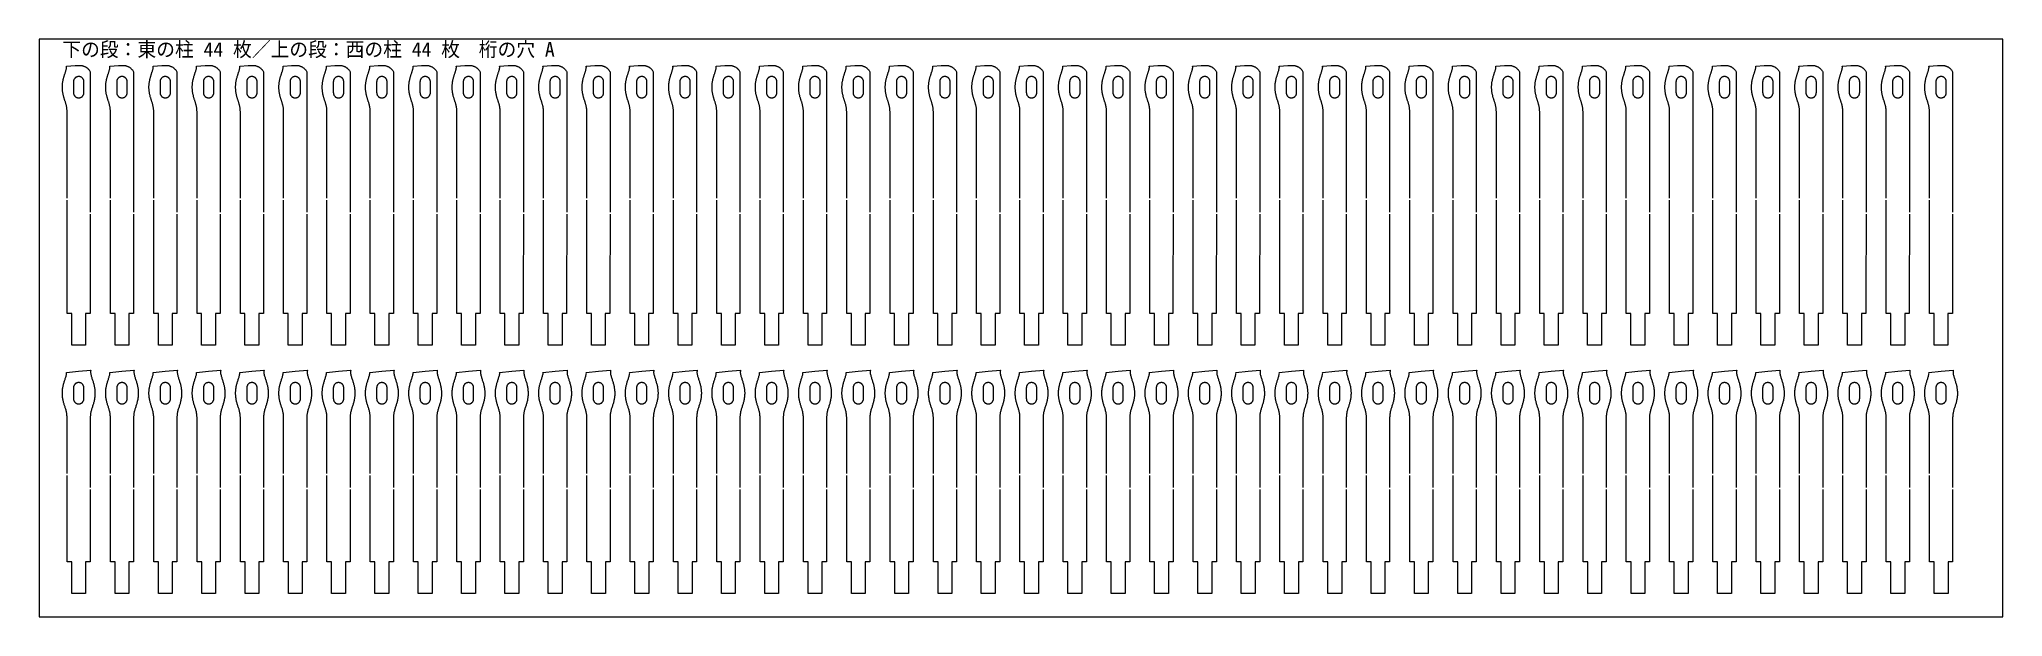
# Model space of a CAD drawing. Header units: millimetres. Extents: x 0 to 340, y 0 to 100.
import ezdxf

# ---------------------------------------------------------------- set-up
doc = ezdxf.new("R2010")
doc.units = ezdxf.units.MM
doc.layers.add('CUT_red', color=1, linetype='Continuous', true_color=0xff0000)
doc.layers.add('REF_delete', color=7, linetype='Continuous')

msp = doc.modelspace()

# ---------------------------------------------------------------- texts
at = {"layer": 'REF_delete'}
msp.add_text('下の段：東の柱 44 枚／上の段：西の柱 44 枚\u3000桁の穴 A', height=2.5, dxfattribs=at).set_placement((4, 97))

# ---------------------------------------------------------------- linework, layer by layer
at = {"layer": 'CUT_red', "true_color": 0xff0000}
for points in [[(4.82, 72.48), (4.82, 87.12), (4.82, 87.32), (4.82, 87.42), (4.82, 87.52), (4.81, 87.62), (4.81, 87.72), (4.8, 87.83), (4.79, 87.93), (4.78, 88.03), (4.77, 88.13), (4.75, 88.23), (4.73, 88.33), (4.71, 88.43), (4.69, 88.53), (4.67, 88.63), (4.64, 88.73), (4.61, 88.84), (4.58, 88.94), (4.55, 89.04), (4.52, 89.14), (4.48, 89.24), (4.45, 89.34), (4.42, 89.44), (4.38, 89.54), (4.35, 89.64), (4.32, 89.74), (4.29, 89.84), (4.26, 89.94), (4.23, 90.05), (4.2, 90.15), (4.18, 90.25), (4.16, 90.35), (4.13, 90.45), (4.11, 90.55), (4.09, 90.65), (4.08, 90.75), (4.06, 90.85), (4.05, 90.95), (4.03, 91.06), (4.02, 91.16), (4.02, 91.26), (4.01, 91.36), (4, 91.46), (4, 91.56), (4, 91.66), (4, 91.76), (4, 91.86), (4, 91.96), (4.01, 92.06), (4.02, 92.16), (4.03, 92.27), (4.04, 92.37), (4.05, 92.47), (4.06, 92.57), (4.08, 92.67), (4.1, 92.77), (4.12, 92.87), (4.14, 92.97), (4.16, 93.07), (4.18, 93.17), (4.21, 93.28), (4.24, 93.38), (4.27, 93.48), (4.29, 93.58), (4.33, 93.68), (4.36, 93.78), (4.39, 93.88), (4.42, 93.98), (4.46, 94.08), (4.49, 94.18), (4.52, 94.28), (4.56, 94.38), (4.59, 94.49), (4.62, 94.59), (4.65, 94.69), (4.67, 94.79), (4.7, 94.89), (4.72, 95), (4.73, 95.05), (4.73, 95.08), (4.73, 95.1), (4.74, 95.13), (4.74, 95.16), (4.74, 95.19), (4.74, 95.21), (4.73, 95.24), (4.73, 95.27), (4.72, 95.3), (4.72, 95.31), (4.72, 95.32), (6.2, 95.45), (6.56, 95.47), (6.74, 95.48), (6.91, 95.48), (7.09, 95.47), (7.17, 95.47), (7.26, 95.46), (7.34, 95.44), (7.42, 95.43), (7.5, 95.41), (7.58, 95.39), (7.66, 95.37), (7.74, 95.34), (7.81, 95.31), (7.89, 95.28), (7.96, 95.25), (8.03, 95.21), (8.1, 95.17), (8.16, 95.12), (8.23, 95.08), (8.26, 95.06), (8.29, 95.03), (8.33, 94.99), (8.44, 94.89), (8.49, 94.84), (8.54, 94.79), (8.58, 94.74), (8.62, 94.69), (8.7, 94.59), (8.77, 94.49), (8.83, 94.38), (8.83, 94.28), (8.83, 94.18), (8.83, 94.08), (8.83, 93.98), (8.83, 93.88), (8.83, 93.78), (8.83, 93.68), (8.83, 93.58), (8.83, 93.48), (8.83, 93.38), (8.83, 93.28), (8.83, 93.17), (8.83, 93.07), (8.83, 92.97), (8.83, 92.87), (8.83, 92.77), (8.83, 92.67), (8.83, 92.57), (8.83, 92.47), (8.83, 92.37), (8.83, 92.27), (8.83, 92.16), (8.83, 92.06), (8.83, 91.96), (8.83, 91.91), (8.83, 91.89), (8.83, 91.86), (8.83, 91.81), (8.83, 91.8), (8.83, 91.79), (8.83, 91.77), (8.83, 91.77), (8.83, 91.76), (8.83, 91.66), (8.83, 91.65), (8.83, 91.65), (8.83, 91.64), (8.83, 91.63), (8.83, 91.62), (8.83, 91.61), (8.83, 91.56), (8.83, 91.46), (8.83, 91.36), (8.83, 91.26), (8.83, 91.16), (8.83, 91.06), (8.83, 90.95), (8.83, 90.85), (8.83, 90.75), (8.83, 90.65), (8.83, 90.55), (8.83, 90.45), (8.83, 90.35), (8.83, 90.25), (8.83, 90.15), (8.83, 90.05), (8.83, 89.94), (8.83, 89.84), (8.83, 89.74), (8.83, 89.64), (8.83, 89.54), (8.83, 89.44), (8.83, 89.34), (8.83, 89.24), (8.83, 89.14), (8.83, 89.04), (8.83, 88.94), (8.83, 88.84), (8.83, 88.73), (8.83, 88.63), (8.83, 88.53), (8.83, 88.43), (8.83, 88.33), (8.83, 88.23), (8.83, 88.13), (8.83, 88.03), (8.83, 87.93), (8.83, 87.83), (8.83, 87.72), (8.83, 87.62), (8.83, 87.52), (8.83, 87.42), (8.83, 87.22), (8.83, 70.08)], [(12.32, 72.48), (12.32, 87.12), (12.32, 87.32), (12.32, 87.42), (12.32, 87.52), (12.31, 87.62), (12.31, 87.72), (12.3, 87.83), (12.29, 87.93), (12.28, 88.03), (12.27, 88.13), (12.25, 88.23), (12.23, 88.33), (12.21, 88.43), (12.19, 88.53), (12.17, 88.63), (12.14, 88.73), (12.11, 88.84), (12.08, 88.94), (12.05, 89.04), (12.02, 89.14), (11.98, 89.24), (11.95, 89.34), (11.92, 89.44), (11.88, 89.54), (11.85, 89.64), (11.82, 89.74), (11.79, 89.84), (11.76, 89.94), (11.73, 90.05), (11.7, 90.15), (11.68, 90.25), (11.66, 90.35), (11.63, 90.45), (11.61, 90.55), (11.59, 90.65), (11.58, 90.75), (11.56, 90.85), (11.55, 90.95), (11.53, 91.06), (11.52, 91.16), (11.52, 91.26), (11.51, 91.36), (11.5, 91.46), (11.5, 91.56), (11.5, 91.66), (11.5, 91.76), (11.5, 91.86), (11.5, 91.96), (11.51, 92.06), (11.52, 92.16), (11.53, 92.27), (11.54, 92.37), (11.55, 92.47), (11.56, 92.57), (11.58, 92.67), (11.6, 92.77), (11.62, 92.87), (11.64, 92.97), (11.66, 93.07), (11.68, 93.17), (11.71, 93.28), (11.74, 93.38), (11.77, 93.48), (11.79, 93.58), (11.83, 93.68), (11.86, 93.78), (11.89, 93.88), (11.92, 93.98), (11.96, 94.08), (11.99, 94.18), (12.02, 94.28), (12.06, 94.38), (12.09, 94.49), (12.12, 94.59), (12.15, 94.69), (12.17, 94.79), (12.2, 94.89), (12.22, 95), (12.23, 95.05), (12.23, 95.08), (12.23, 95.1), (12.24, 95.13), (12.24, 95.16), (12.24, 95.19), (12.24, 95.21), (12.23, 95.24), (12.23, 95.27), (12.22, 95.3), (12.22, 95.31), (12.22, 95.32), (13.7, 95.45), (14.06, 95.47), (14.24, 95.48), (14.41, 95.48), (14.59, 95.47), (14.67, 95.47), (14.76, 95.46), (14.84, 95.44), (14.92, 95.43), (15, 95.41), (15.08, 95.39), (15.16, 95.37), (15.24, 95.34), (15.31, 95.31), (15.39, 95.28), (15.46, 95.25), (15.53, 95.21), (15.6, 95.17), (15.66, 95.12), (15.73, 95.08), (15.76, 95.06), (15.79, 95.03), (15.83, 94.99), (15.94, 94.89), (15.99, 94.84), (16.04, 94.79), (16.08, 94.74), (16.12, 94.69), (16.2, 94.59), (16.27, 94.49), (16.33, 94.38), (16.33, 94.28), (16.33, 94.18), (16.33, 94.08), (16.33, 93.98), (16.33, 93.88), (16.33, 93.78), (16.33, 93.68), (16.33, 93.58), (16.33, 93.48), (16.33, 93.38), (16.33, 93.28), (16.33, 93.17), (16.33, 93.07), (16.33, 92.97), (16.33, 92.87), (16.33, 92.77), (16.33, 92.67), (16.33, 92.57), (16.33, 92.47), (16.33, 92.37), (16.33, 92.27), (16.33, 92.16), (16.33, 92.06), (16.33, 91.96), (16.33, 91.91), (16.33, 91.89), (16.33, 91.86), (16.33, 91.81), (16.33, 91.8), (16.33, 91.79), (16.33, 91.77), (16.33, 91.77), (16.33, 91.76), (16.33, 91.66), (16.33, 91.65), (16.33, 91.65), (16.33, 91.64), (16.33, 91.63), (16.33, 91.62), (16.33, 91.61), (16.33, 91.56), (16.33, 91.46), (16.33, 91.36), (16.33, 91.26), (16.33, 91.16), (16.33, 91.06), (16.33, 90.95), (16.33, 90.85), (16.33, 90.75), (16.33, 90.65), (16.33, 90.55), (16.33, 90.45), (16.33, 90.35), (16.33, 90.25), (16.33, 90.15), (16.33, 90.05), (16.33, 89.94), (16.33, 89.84), (16.33, 89.74), (16.33, 89.64), (16.33, 89.54), (16.33, 89.44), (16.33, 89.34), (16.33, 89.24), (16.33, 89.14), (16.33, 89.04), (16.33, 88.94), (16.33, 88.84), (16.33, 88.73), (16.33, 88.63), (16.33, 88.53), (16.33, 88.43), (16.33, 88.33), (16.33, 88.23), (16.33, 88.13), (16.33, 88.03), (16.33, 87.93), (16.33, 87.83), (16.33, 87.72), (16.33, 87.62), (16.33, 87.52), (16.33, 87.42), (16.33, 87.22), (16.33, 70.08)], [(19.82, 72.48), (19.82, 87.12), (19.82, 87.32), (19.82, 87.42), (19.82, 87.52), (19.81, 87.62), (19.81, 87.72), (19.8, 87.83), (19.79, 87.93), (19.78, 88.03), (19.77, 88.13), (19.75, 88.23), (19.73, 88.33), (19.71, 88.43), (19.69, 88.53), (19.67, 88.63), (19.64, 88.73), (19.61, 88.84), (19.58, 88.94), (19.55, 89.04), (19.52, 89.14), (19.48, 89.24), (19.45, 89.34), (19.42, 89.44), (19.38, 89.54), (19.35, 89.64), (19.32, 89.74), (19.29, 89.84), (19.26, 89.94), (19.23, 90.05), (19.2, 90.15), (19.18, 90.25), (19.16, 90.35), (19.13, 90.45), (19.11, 90.55), (19.09, 90.65), (19.08, 90.75), (19.06, 90.85), (19.05, 90.95), (19.03, 91.06), (19.02, 91.16), (19.02, 91.26), (19.01, 91.36), (19, 91.46), (19, 91.56), (19, 91.66), (19, 91.76), (19, 91.86), (19, 91.96), (19.01, 92.06), (19.02, 92.16), (19.03, 92.27), (19.04, 92.37), (19.05, 92.47), (19.06, 92.57), (19.08, 92.67), (19.1, 92.77), (19.12, 92.87), (19.14, 92.97), (19.16, 93.07), (19.18, 93.17), (19.21, 93.28), (19.24, 93.38), (19.27, 93.48), (19.29, 93.58), (19.33, 93.68), (19.36, 93.78), (19.39, 93.88), (19.42, 93.98), (19.46, 94.08), (19.49, 94.18), (19.52, 94.28), (19.56, 94.38), (19.59, 94.49), (19.62, 94.59), (19.65, 94.69), (19.67, 94.79), (19.7, 94.89), (19.72, 95), (19.73, 95.05), (19.73, 95.08), (19.73, 95.1), (19.74, 95.13), (19.74, 95.16), (19.74, 95.19), (19.74, 95.21), (19.73, 95.24), (19.73, 95.27), (19.72, 95.3), (19.72, 95.31), (19.72, 95.32), (21.2, 95.45), (21.56, 95.47), (21.74, 95.48), (21.91, 95.48), (22.09, 95.47), (22.17, 95.47), (22.26, 95.46), (22.34, 95.44), (22.42, 95.43), (22.5, 95.41), (22.58, 95.39), (22.66, 95.37), (22.74, 95.34), (22.81, 95.31), (22.89, 95.28), (22.96, 95.25), (23.03, 95.21), (23.1, 95.17), (23.16, 95.12), (23.23, 95.08), (23.26, 95.06), (23.29, 95.03), (23.33, 94.99), (23.44, 94.89), (23.49, 94.84), (23.54, 94.79), (23.58, 94.74), (23.62, 94.69), (23.7, 94.59), (23.77, 94.49), (23.83, 94.38), (23.83, 94.28), (23.83, 94.18), (23.83, 94.08), (23.83, 93.98), (23.83, 93.88), (23.83, 93.78), (23.83, 93.68), (23.83, 93.58), (23.83, 93.48), (23.83, 93.38), (23.83, 93.28), (23.83, 93.17), (23.83, 93.07), (23.83, 92.97), (23.83, 92.87), (23.83, 92.77), (23.83, 92.67), (23.83, 92.57), (23.83, 92.47), (23.83, 92.37), (23.83, 92.27), (23.83, 92.16), (23.83, 92.06), (23.83, 91.96), (23.83, 91.91), (23.83, 91.89), (23.83, 91.86), (23.83, 91.81), (23.83, 91.8), (23.83, 91.79), (23.83, 91.77), (23.83, 91.77), (23.83, 91.76), (23.83, 91.66), (23.83, 91.65), (23.83, 91.65), (23.83, 91.64), (23.83, 91.63), (23.83, 91.62), (23.83, 91.61), (23.83, 91.56), (23.83, 91.46), (23.83, 91.36), (23.83, 91.26), (23.83, 91.16), (23.83, 91.06), (23.83, 90.95), (23.83, 90.85), (23.83, 90.75), (23.83, 90.65), (23.83, 90.55), (23.83, 90.45), (23.83, 90.35), (23.83, 90.25), (23.83, 90.15), (23.83, 90.05), (23.83, 89.94), (23.83, 89.84), (23.83, 89.74), (23.83, 89.64), (23.83, 89.54), (23.83, 89.44), (23.83, 89.34), (23.83, 89.24), (23.83, 89.14), (23.83, 89.04), (23.83, 88.94), (23.83, 88.84), (23.83, 88.73), (23.83, 88.63), (23.83, 88.53), (23.83, 88.43), (23.83, 88.33), (23.83, 88.23), (23.83, 88.13), (23.83, 88.03), (23.83, 87.93), (23.83, 87.83), (23.83, 87.72), (23.83, 87.62), (23.83, 87.52), (23.83, 87.42), (23.83, 87.22), (23.83, 70.08)], [(27.32, 72.48), (27.32, 87.12), (27.32, 87.32), (27.32, 87.42), (27.32, 87.52), (27.31, 87.62), (27.31, 87.72), (27.3, 87.83), (27.29, 87.93), (27.28, 88.03), (27.27, 88.13), (27.25, 88.23), (27.23, 88.33), (27.21, 88.43), (27.19, 88.53), (27.17, 88.63), (27.14, 88.73), (27.11, 88.84), (27.08, 88.94), (27.05, 89.04), (27.02, 89.14), (26.98, 89.24), (26.95, 89.34), (26.92, 89.44), (26.88, 89.54), (26.85, 89.64), (26.82, 89.74), (26.79, 89.84), (26.76, 89.94), (26.73, 90.05), (26.7, 90.15), (26.68, 90.25), (26.66, 90.35), (26.63, 90.45), (26.61, 90.55), (26.59, 90.65), (26.58, 90.75), (26.56, 90.85), (26.55, 90.95), (26.53, 91.06), (26.52, 91.16), (26.52, 91.26), (26.51, 91.36), (26.5, 91.46), (26.5, 91.56), (26.5, 91.66), (26.5, 91.76), (26.5, 91.86), (26.5, 91.96), (26.51, 92.06), (26.52, 92.16), (26.53, 92.27), (26.54, 92.37), (26.55, 92.47), (26.56, 92.57), (26.58, 92.67), (26.6, 92.77), (26.62, 92.87), (26.64, 92.97), (26.66, 93.07), (26.68, 93.17), (26.71, 93.28), (26.74, 93.38), (26.77, 93.48), (26.79, 93.58), (26.83, 93.68), (26.86, 93.78), (26.89, 93.88), (26.92, 93.98), (26.96, 94.08), (26.99, 94.18), (27.02, 94.28), (27.06, 94.38), (27.09, 94.49), (27.12, 94.59), (27.15, 94.69), (27.17, 94.79), (27.2, 94.89), (27.22, 95), (27.23, 95.05), (27.23, 95.08), (27.23, 95.1), (27.24, 95.13), (27.24, 95.16), (27.24, 95.19), (27.24, 95.21), (27.23, 95.24), (27.23, 95.27), (27.22, 95.3), (27.22, 95.31), (27.22, 95.32), (28.7, 95.45), (29.06, 95.47), (29.24, 95.48), (29.41, 95.48), (29.59, 95.47), (29.67, 95.47), (29.76, 95.46), (29.84, 95.44), (29.92, 95.43), (30, 95.41), (30.08, 95.39), (30.16, 95.37), (30.24, 95.34), (30.31, 95.31), (30.39, 95.28), (30.46, 95.25), (30.53, 95.21), (30.6, 95.17), (30.66, 95.12), (30.73, 95.08), (30.76, 95.06), (30.79, 95.03), (30.83, 94.99), (30.94, 94.89), (30.99, 94.84), (31.04, 94.79), (31.08, 94.74), (31.12, 94.69), (31.2, 94.59), (31.27, 94.49), (31.33, 94.38), (31.33, 94.28), (31.33, 94.18), (31.33, 94.08), (31.33, 93.98), (31.33, 93.88), (31.33, 93.78), (31.33, 93.68), (31.33, 93.58), (31.33, 93.48), (31.33, 93.38), (31.33, 93.28), (31.33, 93.17), (31.33, 93.07), (31.33, 92.97), (31.33, 92.87), (31.33, 92.77), (31.33, 92.67), (31.33, 92.57), (31.33, 92.47), (31.33, 92.37), (31.33, 92.27), (31.33, 92.16), (31.33, 92.06), (31.33, 91.96), (31.33, 91.91), (31.33, 91.89), (31.33, 91.86), (31.33, 91.81), (31.33, 91.8), (31.33, 91.79), (31.33, 91.77), (31.33, 91.77), (31.33, 91.76), (31.33, 91.66), (31.33, 91.65), (31.33, 91.65), (31.33, 91.64), (31.33, 91.63), (31.33, 91.62), (31.33, 91.61), (31.33, 91.56), (31.33, 91.46), (31.33, 91.36), (31.33, 91.26), (31.33, 91.16), (31.33, 91.06), (31.33, 90.95), (31.33, 90.85), (31.33, 90.75), (31.33, 90.65), (31.33, 90.55), (31.33, 90.45), (31.33, 90.35), (31.33, 90.25), (31.33, 90.15), (31.33, 90.05), (31.33, 89.94), (31.33, 89.84), (31.33, 89.74), (31.33, 89.64), (31.33, 89.54), (31.33, 89.44), (31.33, 89.34), (31.33, 89.24), (31.33, 89.14), (31.33, 89.04), (31.33, 88.94), (31.33, 88.84), (31.33, 88.73), (31.33, 88.63), (31.33, 88.53), (31.33, 88.43), (31.33, 88.33), (31.33, 88.23), (31.33, 88.13), (31.33, 88.03), (31.33, 87.93), (31.33, 87.83), (31.33, 87.72), (31.33, 87.62), (31.33, 87.52), (31.33, 87.42), (31.33, 87.22), (31.33, 70.08)], [(34.82, 72.48), (34.82, 87.12), (34.82, 87.32), (34.82, 87.42), (34.82, 87.52), (34.81, 87.62), (34.81, 87.72), (34.8, 87.83), (34.79, 87.93), (34.78, 88.03), (34.77, 88.13), (34.75, 88.23), (34.73, 88.33), (34.71, 88.43), (34.69, 88.53), (34.67, 88.63), (34.64, 88.73), (34.61, 88.84), (34.58, 88.94), (34.55, 89.04), (34.52, 89.14), (34.48, 89.24), (34.45, 89.34), (34.42, 89.44), (34.38, 89.54), (34.35, 89.64), (34.32, 89.74), (34.29, 89.84), (34.26, 89.94), (34.23, 90.05), (34.2, 90.15), (34.18, 90.25), (34.16, 90.35), (34.13, 90.45), (34.11, 90.55), (34.09, 90.65), (34.08, 90.75), (34.06, 90.85), (34.05, 90.95), (34.03, 91.06), (34.02, 91.16), (34.02, 91.26), (34.01, 91.36), (34, 91.46), (34, 91.56), (34, 91.66), (34, 91.76), (34, 91.86), (34, 91.96), (34.01, 92.06), (34.02, 92.16), (34.03, 92.27), (34.04, 92.37), (34.05, 92.47), (34.06, 92.57), (34.08, 92.67), (34.1, 92.77), (34.12, 92.87), (34.14, 92.97), (34.16, 93.07), (34.18, 93.17), (34.21, 93.28), (34.24, 93.38), (34.27, 93.48), (34.29, 93.58), (34.33, 93.68), (34.36, 93.78), (34.39, 93.88), (34.42, 93.98), (34.46, 94.08), (34.49, 94.18), (34.52, 94.28), (34.56, 94.38), (34.59, 94.49), (34.62, 94.59), (34.65, 94.69), (34.67, 94.79), (34.7, 94.89), (34.72, 95), (34.73, 95.05), (34.73, 95.08), (34.73, 95.1), (34.74, 95.13), (34.74, 95.16), (34.74, 95.19), (34.74, 95.21), (34.73, 95.24), (34.73, 95.27), (34.72, 95.3), (34.72, 95.31), (34.72, 95.32), (36.2, 95.45), (36.56, 95.47), (36.74, 95.48), (36.91, 95.48), (37.09, 95.47), (37.17, 95.47), (37.26, 95.46), (37.34, 95.44), (37.42, 95.43), (37.5, 95.41), (37.58, 95.39), (37.66, 95.37), (37.74, 95.34), (37.81, 95.31), (37.89, 95.28), (37.96, 95.25), (38.03, 95.21), (38.1, 95.17), (38.16, 95.12), (38.23, 95.08), (38.26, 95.06), (38.29, 95.03), (38.33, 94.99), (38.44, 94.89), (38.49, 94.84), (38.54, 94.79), (38.58, 94.74), (38.62, 94.69), (38.7, 94.59), (38.77, 94.49), (38.83, 94.38), (38.83, 94.28), (38.83, 94.18), (38.83, 94.08), (38.83, 93.98), (38.83, 93.88), (38.83, 93.78), (38.83, 93.68), (38.83, 93.58), (38.83, 93.48), (38.83, 93.38), (38.83, 93.28), (38.83, 93.17), (38.83, 93.07), (38.83, 92.97), (38.83, 92.87), (38.83, 92.77), (38.83, 92.67), (38.83, 92.57), (38.83, 92.47), (38.83, 92.37), (38.83, 92.27), (38.83, 92.16), (38.83, 92.06), (38.83, 91.96), (38.83, 91.91), (38.83, 91.89), (38.83, 91.86), (38.83, 91.81), (38.83, 91.8), (38.83, 91.79), (38.83, 91.77), (38.83, 91.77), (38.83, 91.76), (38.83, 91.66), (38.83, 91.65), (38.83, 91.65), (38.83, 91.64), (38.83, 91.63), (38.83, 91.62), (38.83, 91.61), (38.83, 91.56), (38.83, 91.46), (38.83, 91.36), (38.83, 91.26), (38.83, 91.16), (38.83, 91.06), (38.83, 90.95), (38.83, 90.85), (38.83, 90.75), (38.83, 90.65), (38.83, 90.55), (38.83, 90.45), (38.83, 90.35), (38.83, 90.25), (38.83, 90.15), (38.83, 90.05), (38.83, 89.94), (38.83, 89.84), (38.83, 89.74), (38.83, 89.64), (38.83, 89.54), (38.83, 89.44), (38.83, 89.34), (38.83, 89.24), (38.83, 89.14), (38.83, 89.04), (38.83, 88.94), (38.83, 88.84), (38.83, 88.73), (38.83, 88.63), (38.83, 88.53), (38.83, 88.43), (38.83, 88.33), (38.83, 88.23), (38.83, 88.13), (38.83, 88.03), (38.83, 87.93), (38.83, 87.83), (38.83, 87.72), (38.83, 87.62), (38.83, 87.52), (38.83, 87.42), (38.83, 87.22), (38.83, 70.08)], [(42.32, 72.48), (42.32, 87.12), (42.32, 87.32), (42.32, 87.42), (42.32, 87.52), (42.31, 87.62), (42.31, 87.72), (42.3, 87.83), (42.29, 87.93), (42.28, 88.03), (42.27, 88.13), (42.25, 88.23), (42.23, 88.33), (42.21, 88.43), (42.19, 88.53), (42.17, 88.63), (42.14, 88.73), (42.11, 88.84), (42.08, 88.94), (42.05, 89.04), (42.02, 89.14), (41.98, 89.24), (41.95, 89.34), (41.92, 89.44), (41.88, 89.54), (41.85, 89.64), (41.82, 89.74), (41.79, 89.84), (41.76, 89.94), (41.73, 90.05), (41.7, 90.15), (41.68, 90.25), (41.66, 90.35), (41.63, 90.45), (41.61, 90.55), (41.59, 90.65), (41.58, 90.75), (41.56, 90.85), (41.55, 90.95), (41.53, 91.06), (41.52, 91.16), (41.52, 91.26), (41.51, 91.36), (41.5, 91.46), (41.5, 91.56), (41.5, 91.66), (41.5, 91.76), (41.5, 91.86), (41.5, 91.96), (41.51, 92.06), (41.52, 92.16), (41.53, 92.27), (41.54, 92.37), (41.55, 92.47), (41.56, 92.57), (41.58, 92.67), (41.6, 92.77), (41.62, 92.87), (41.64, 92.97), (41.66, 93.07), (41.68, 93.17), (41.71, 93.28), (41.74, 93.38), (41.77, 93.48), (41.79, 93.58), (41.83, 93.68), (41.86, 93.78), (41.89, 93.88), (41.92, 93.98), (41.96, 94.08), (41.99, 94.18), (42.02, 94.28), (42.06, 94.38), (42.09, 94.49), (42.12, 94.59), (42.15, 94.69), (42.17, 94.79), (42.2, 94.89), (42.22, 95), (42.23, 95.05), (42.23, 95.08), (42.23, 95.1), (42.24, 95.13), (42.24, 95.16), (42.24, 95.19), (42.24, 95.21), (42.23, 95.24), (42.23, 95.27), (42.22, 95.3), (42.22, 95.31), (42.22, 95.32), (43.7, 95.45), (44.06, 95.47), (44.24, 95.48), (44.41, 95.48), (44.59, 95.47), (44.67, 95.47), (44.76, 95.46), (44.84, 95.44), (44.92, 95.43), (45, 95.41), (45.08, 95.39), (45.16, 95.37), (45.24, 95.34), (45.31, 95.31), (45.39, 95.28), (45.46, 95.25), (45.53, 95.21), (45.6, 95.17), (45.66, 95.12), (45.73, 95.08), (45.76, 95.06), (45.79, 95.03), (45.83, 94.99), (45.94, 94.89), (45.99, 94.84), (46.04, 94.79), (46.08, 94.74), (46.12, 94.69), (46.2, 94.59), (46.27, 94.49), (46.33, 94.38), (46.33, 94.28), (46.33, 94.18), (46.33, 94.08), (46.33, 93.98), (46.33, 93.88), (46.33, 93.78), (46.33, 93.68), (46.33, 93.58), (46.33, 93.48), (46.33, 93.38), (46.33, 93.28), (46.33, 93.17), (46.33, 93.07), (46.33, 92.97), (46.33, 92.87), (46.33, 92.77), (46.33, 92.67), (46.33, 92.57), (46.33, 92.47), (46.33, 92.37), (46.33, 92.27), (46.33, 92.16), (46.33, 92.06), (46.33, 91.96), (46.33, 91.91), (46.33, 91.89), (46.33, 91.86), (46.33, 91.81), (46.33, 91.8), (46.33, 91.79), (46.33, 91.77), (46.33, 91.77), (46.33, 91.76), (46.33, 91.66), (46.33, 91.65), (46.33, 91.65), (46.33, 91.64), (46.33, 91.63), (46.33, 91.62), (46.33, 91.61), (46.33, 91.56), (46.33, 91.46), (46.33, 91.36), (46.33, 91.26), (46.33, 91.16), (46.33, 91.06), (46.33, 90.95), (46.33, 90.85), (46.33, 90.75), (46.33, 90.65), (46.33, 90.55), (46.33, 90.45), (46.33, 90.35), (46.33, 90.25), (46.33, 90.15), (46.33, 90.05), (46.33, 89.94), (46.33, 89.84), (46.33, 89.74), (46.33, 89.64), (46.33, 89.54), (46.33, 89.44), (46.33, 89.34), (46.33, 89.24), (46.33, 89.14), (46.33, 89.04), (46.33, 88.94), (46.33, 88.84), (46.33, 88.73), (46.33, 88.63), (46.33, 88.53), (46.33, 88.43), (46.33, 88.33), (46.33, 88.23), (46.33, 88.13), (46.33, 88.03), (46.33, 87.93), (46.33, 87.83), (46.33, 87.72), (46.33, 87.62), (46.33, 87.52), (46.33, 87.42), (46.33, 87.22), (46.33, 70.08)], [(49.82, 72.48), (49.82, 87.12), (49.82, 87.32), (49.82, 87.42), (49.82, 87.52), (49.81, 87.62), (49.81, 87.72), (49.8, 87.83), (49.79, 87.93), (49.78, 88.03), (49.77, 88.13), (49.75, 88.23), (49.73, 88.33), (49.71, 88.43), (49.69, 88.53), (49.67, 88.63), (49.64, 88.73), (49.61, 88.84), (49.58, 88.94), (49.55, 89.04), (49.52, 89.14), (49.48, 89.24), (49.45, 89.34), (49.42, 89.44), (49.38, 89.54), (49.35, 89.64), (49.32, 89.74), (49.29, 89.84), (49.26, 89.94), (49.23, 90.05), (49.2, 90.15), (49.18, 90.25), (49.16, 90.35), (49.13, 90.45), (49.11, 90.55), (49.09, 90.65), (49.08, 90.75), (49.06, 90.85), (49.05, 90.95), (49.03, 91.06), (49.02, 91.16), (49.02, 91.26), (49.01, 91.36), (49, 91.46), (49, 91.56), (49, 91.66), (49, 91.76), (49, 91.86), (49, 91.96), (49.01, 92.06), (49.02, 92.16), (49.03, 92.27), (49.04, 92.37), (49.05, 92.47), (49.06, 92.57), (49.08, 92.67), (49.1, 92.77), (49.12, 92.87), (49.14, 92.97), (49.16, 93.07), (49.18, 93.17), (49.21, 93.28), (49.24, 93.38), (49.27, 93.48), (49.29, 93.58), (49.33, 93.68), (49.36, 93.78), (49.39, 93.88), (49.42, 93.98), (49.46, 94.08), (49.49, 94.18), (49.52, 94.28), (49.56, 94.38), (49.59, 94.49), (49.62, 94.59), (49.65, 94.69), (49.67, 94.79), (49.7, 94.89), (49.72, 95), (49.73, 95.05), (49.73, 95.08), (49.73, 95.1), (49.74, 95.13), (49.74, 95.16), (49.74, 95.19), (49.74, 95.21), (49.73, 95.24), (49.73, 95.27), (49.72, 95.3), (49.72, 95.31), (49.72, 95.32), (51.2, 95.45), (51.56, 95.47), (51.74, 95.48), (51.91, 95.48), (52.09, 95.47), (52.17, 95.47), (52.26, 95.46), (52.34, 95.44), (52.42, 95.43), (52.5, 95.41), (52.58, 95.39), (52.66, 95.37), (52.74, 95.34), (52.81, 95.31), (52.89, 95.28), (52.96, 95.25), (53.03, 95.21), (53.1, 95.17), (53.16, 95.12), (53.23, 95.08), (53.26, 95.06), (53.29, 95.03), (53.33, 94.99), (53.44, 94.89), (53.49, 94.84), (53.54, 94.79), (53.58, 94.74), (53.62, 94.69), (53.7, 94.59), (53.77, 94.49), (53.83, 94.38), (53.83, 94.28), (53.83, 94.18), (53.83, 94.08), (53.83, 93.98), (53.83, 93.88), (53.83, 93.78), (53.83, 93.68), (53.83, 93.58), (53.83, 93.48), (53.83, 93.38), (53.83, 93.28), (53.83, 93.17), (53.83, 93.07), (53.83, 92.97), (53.83, 92.87), (53.83, 92.77), (53.83, 92.67), (53.83, 92.57), (53.83, 92.47), (53.83, 92.37), (53.83, 92.27), (53.83, 92.16), (53.83, 92.06), (53.83, 91.96), (53.83, 91.91), (53.83, 91.89), (53.83, 91.86), (53.83, 91.81), (53.83, 91.8), (53.83, 91.79), (53.83, 91.77), (53.83, 91.77), (53.83, 91.76), (53.83, 91.66), (53.83, 91.65), (53.83, 91.65), (53.83, 91.64), (53.83, 91.63), (53.83, 91.62), (53.83, 91.61), (53.83, 91.56), (53.83, 91.46), (53.83, 91.36), (53.83, 91.26), (53.83, 91.16), (53.83, 91.06), (53.83, 90.95), (53.83, 90.85), (53.83, 90.75), (53.83, 90.65), (53.83, 90.55), (53.83, 90.45), (53.83, 90.35), (53.83, 90.25), (53.83, 90.15), (53.83, 90.05), (53.83, 89.94), (53.83, 89.84), (53.83, 89.74), (53.83, 89.64), (53.83, 89.54), (53.83, 89.44), (53.83, 89.34), (53.83, 89.24), (53.83, 89.14), (53.83, 89.04), (53.83, 88.94), (53.83, 88.84), (53.83, 88.73), (53.83, 88.63), (53.83, 88.53), (53.83, 88.43), (53.83, 88.33), (53.83, 88.23), (53.83, 88.13), (53.83, 88.03), (53.83, 87.93), (53.83, 87.83), (53.83, 87.72), (53.83, 87.62), (53.83, 87.52), (53.83, 87.42), (53.83, 87.22), (53.83, 70.08)], [(57.32, 72.48), (57.32, 87.12), (57.32, 87.32), (57.32, 87.42), (57.32, 87.52), (57.31, 87.62), (57.31, 87.72), (57.3, 87.83), (57.29, 87.93), (57.28, 88.03), (57.27, 88.13), (57.25, 88.23), (57.23, 88.33), (57.21, 88.43), (57.19, 88.53), (57.17, 88.63), (57.14, 88.73), (57.11, 88.84), (57.08, 88.94), (57.05, 89.04), (57.02, 89.14), (56.98, 89.24), (56.95, 89.34), (56.92, 89.44), (56.88, 89.54), (56.85, 89.64), (56.82, 89.74), (56.79, 89.84), (56.76, 89.94), (56.73, 90.05), (56.7, 90.15), (56.68, 90.25), (56.66, 90.35), (56.63, 90.45), (56.61, 90.55), (56.59, 90.65), (56.58, 90.75), (56.56, 90.85), (56.55, 90.95), (56.53, 91.06), (56.52, 91.16), (56.52, 91.26), (56.51, 91.36), (56.5, 91.46), (56.5, 91.56), (56.5, 91.66), (56.5, 91.76), (56.5, 91.86), (56.5, 91.96), (56.51, 92.06), (56.52, 92.16), (56.53, 92.27), (56.54, 92.37), (56.55, 92.47), (56.56, 92.57), (56.58, 92.67), (56.6, 92.77), (56.62, 92.87), (56.64, 92.97), (56.66, 93.07), (56.68, 93.17), (56.71, 93.28), (56.74, 93.38), (56.77, 93.48), (56.79, 93.58), (56.83, 93.68), (56.86, 93.78), (56.89, 93.88), (56.92, 93.98), (56.96, 94.08), (56.99, 94.18), (57.02, 94.28), (57.06, 94.38), (57.09, 94.49), (57.12, 94.59), (57.15, 94.69), (57.17, 94.79), (57.2, 94.89), (57.22, 95), (57.23, 95.05), (57.23, 95.08), (57.23, 95.1), (57.24, 95.13), (57.24, 95.16), (57.24, 95.19), (57.24, 95.21), (57.23, 95.24), (57.23, 95.27), (57.22, 95.3), (57.22, 95.31), (57.22, 95.32), (58.7, 95.45), (59.06, 95.47), (59.24, 95.48), (59.41, 95.48), (59.59, 95.47), (59.67, 95.47), (59.76, 95.46), (59.84, 95.44), (59.92, 95.43), (60, 95.41), (60.08, 95.39), (60.16, 95.37), (60.24, 95.34), (60.31, 95.31), (60.39, 95.28), (60.46, 95.25), (60.53, 95.21), (60.6, 95.17), (60.66, 95.12), (60.73, 95.08), (60.76, 95.06), (60.79, 95.03), (60.83, 94.99), (60.94, 94.89), (60.99, 94.84), (61.04, 94.79), (61.08, 94.74), (61.12, 94.69), (61.2, 94.59), (61.27, 94.49), (61.33, 94.38), (61.33, 94.28), (61.33, 94.18), (61.33, 94.08), (61.33, 93.98), (61.33, 93.88), (61.33, 93.78), (61.33, 93.68), (61.33, 93.58), (61.33, 93.48), (61.33, 93.38), (61.33, 93.28), (61.33, 93.17), (61.33, 93.07), (61.33, 92.97), (61.33, 92.87), (61.33, 92.77), (61.33, 92.67), (61.33, 92.57), (61.33, 92.47), (61.33, 92.37), (61.33, 92.27), (61.33, 92.16), (61.33, 92.06), (61.33, 91.96), (61.33, 91.91), (61.33, 91.89), (61.33, 91.86), (61.33, 91.81), (61.33, 91.8), (61.33, 91.79), (61.33, 91.77), (61.33, 91.77), (61.33, 91.76), (61.33, 91.66), (61.33, 91.65), (61.33, 91.65), (61.33, 91.64), (61.33, 91.63), (61.33, 91.62), (61.33, 91.61), (61.33, 91.56), (61.33, 91.46), (61.33, 91.36), (61.33, 91.26), (61.33, 91.16), (61.33, 91.06), (61.33, 90.95), (61.33, 90.85), (61.33, 90.75), (61.33, 90.65), (61.33, 90.55), (61.33, 90.45), (61.33, 90.35), (61.33, 90.25), (61.33, 90.15), (61.33, 90.05), (61.33, 89.94), (61.33, 89.84), (61.33, 89.74), (61.33, 89.64), (61.33, 89.54), (61.33, 89.44), (61.33, 89.34), (61.33, 89.24), (61.33, 89.14), (61.33, 89.04), (61.33, 88.94), (61.33, 88.84), (61.33, 88.73), (61.33, 88.63), (61.33, 88.53), (61.33, 88.43), (61.33, 88.33), (61.33, 88.23), (61.33, 88.13), (61.33, 88.03), (61.33, 87.93), (61.33, 87.83), (61.33, 87.72), (61.33, 87.62), (61.33, 87.52), (61.33, 87.42), (61.33, 87.22), (61.33, 70.08)], [(64.82, 72.48), (64.82, 87.12), (64.82, 87.32), (64.82, 87.42), (64.82, 87.52), (64.81, 87.62), (64.81, 87.72), (64.8, 87.83), (64.79, 87.93), (64.78, 88.03), (64.77, 88.13), (64.75, 88.23), (64.73, 88.33), (64.71, 88.43), (64.69, 88.53), (64.67, 88.63), (64.64, 88.73), (64.61, 88.84), (64.58, 88.94), (64.55, 89.04), (64.52, 89.14), (64.48, 89.24), (64.45, 89.34), (64.42, 89.44), (64.38, 89.54), (64.35, 89.64), (64.32, 89.74), (64.29, 89.84), (64.26, 89.94), (64.23, 90.05), (64.2, 90.15), (64.18, 90.25), (64.16, 90.35), (64.13, 90.45), (64.11, 90.55), (64.09, 90.65), (64.08, 90.75), (64.06, 90.85), (64.05, 90.95), (64.03, 91.06), (64.02, 91.16), (64.02, 91.26), (64.01, 91.36), (64, 91.46), (64, 91.56), (64, 91.66), (64, 91.76), (64, 91.86), (64, 91.96), (64.01, 92.06), (64.02, 92.16), (64.03, 92.27), (64.04, 92.37), (64.05, 92.47), (64.06, 92.57), (64.08, 92.67), (64.1, 92.77), (64.12, 92.87), (64.14, 92.97), (64.16, 93.07), (64.18, 93.17), (64.21, 93.28), (64.24, 93.38), (64.27, 93.48), (64.29, 93.58), (64.33, 93.68), (64.36, 93.78), (64.39, 93.88), (64.42, 93.98), (64.46, 94.08), (64.49, 94.18), (64.52, 94.28), (64.56, 94.38), (64.59, 94.49), (64.62, 94.59), (64.65, 94.69), (64.67, 94.79), (64.7, 94.89), (64.72, 95), (64.73, 95.05), (64.73, 95.08), (64.73, 95.1), (64.74, 95.13), (64.74, 95.16), (64.74, 95.19), (64.74, 95.21), (64.73, 95.24), (64.73, 95.27), (64.72, 95.3), (64.72, 95.31), (64.72, 95.32), (66.2, 95.45), (66.56, 95.47), (66.74, 95.48), (66.91, 95.48), (67.09, 95.47), (67.17, 95.47), (67.26, 95.46), (67.34, 95.44), (67.42, 95.43), (67.5, 95.41), (67.58, 95.39), (67.66, 95.37), (67.74, 95.34), (67.81, 95.31), (67.89, 95.28), (67.96, 95.25), (68.03, 95.21), (68.1, 95.17), (68.16, 95.12), (68.23, 95.08), (68.26, 95.06), (68.29, 95.03), (68.33, 94.99), (68.44, 94.89), (68.49, 94.84), (68.54, 94.79), (68.58, 94.74), (68.62, 94.69), (68.7, 94.59), (68.77, 94.49), (68.83, 94.38), (68.83, 94.28), (68.83, 94.18), (68.83, 94.08), (68.83, 93.98), (68.83, 93.88), (68.83, 93.78), (68.83, 93.68), (68.83, 93.58), (68.83, 93.48), (68.83, 93.38), (68.83, 93.28), (68.83, 93.17), (68.83, 93.07), (68.83, 92.97), (68.83, 92.87), (68.83, 92.77), (68.83, 92.67), (68.83, 92.57), (68.83, 92.47), (68.83, 92.37), (68.83, 92.27), (68.83, 92.16), (68.83, 92.06), (68.83, 91.96), (68.83, 91.91), (68.83, 91.89), (68.83, 91.86), (68.83, 91.81), (68.83, 91.8), (68.83, 91.79), (68.83, 91.77), (68.83, 91.77), (68.83, 91.76), (68.83, 91.66), (68.83, 91.65), (68.83, 91.65), (68.83, 91.64), (68.83, 91.63), (68.83, 91.62), (68.83, 91.61), (68.83, 91.56), (68.83, 91.46), (68.83, 91.36), (68.83, 91.26), (68.83, 91.16), (68.83, 91.06), (68.83, 90.95), (68.83, 90.85), (68.83, 90.75), (68.83, 90.65), (68.83, 90.55), (68.83, 90.45), (68.83, 90.35), (68.83, 90.25), (68.83, 90.15), (68.83, 90.05), (68.83, 89.94), (68.83, 89.84), (68.83, 89.74), (68.83, 89.64), (68.83, 89.54), (68.83, 89.44), (68.83, 89.34), (68.83, 89.24), (68.83, 89.14), (68.83, 89.04), (68.83, 88.94), (68.83, 88.84), (68.83, 88.73), (68.83, 88.63), (68.83, 88.53), (68.83, 88.43), (68.83, 88.33), (68.83, 88.23), (68.83, 88.13), (68.83, 88.03), (68.83, 87.93), (68.83, 87.83), (68.83, 87.72), (68.83, 87.62), (68.83, 87.52), (68.83, 87.42), (68.83, 87.22), (68.83, 70.08)], [(72.32, 72.48), (72.32, 87.12), (72.32, 87.32), (72.32, 87.42), (72.32, 87.52), (72.31, 87.62), (72.31, 87.72), (72.3, 87.83), (72.29, 87.93), (72.28, 88.03), (72.27, 88.13), (72.25, 88.23), (72.23, 88.33), (72.21, 88.43), (72.19, 88.53), (72.17, 88.63), (72.14, 88.73), (72.11, 88.84), (72.08, 88.94), (72.05, 89.04), (72.02, 89.14), (71.98, 89.24), (71.95, 89.34), (71.92, 89.44), (71.88, 89.54), (71.85, 89.64), (71.82, 89.74), (71.79, 89.84), (71.76, 89.94), (71.73, 90.05), (71.7, 90.15), (71.68, 90.25), (71.66, 90.35), (71.63, 90.45), (71.61, 90.55), (71.59, 90.65), (71.58, 90.75), (71.56, 90.85), (71.55, 90.95), (71.53, 91.06), (71.52, 91.16), (71.52, 91.26), (71.51, 91.36), (71.5, 91.46), (71.5, 91.56), (71.5, 91.66), (71.5, 91.76), (71.5, 91.86), (71.5, 91.96), (71.51, 92.06), (71.52, 92.16), (71.53, 92.27), (71.54, 92.37), (71.55, 92.47), (71.56, 92.57), (71.58, 92.67), (71.6, 92.77), (71.62, 92.87), (71.64, 92.97), (71.66, 93.07), (71.68, 93.17), (71.71, 93.28), (71.74, 93.38), (71.77, 93.48), (71.79, 93.58), (71.83, 93.68), (71.86, 93.78), (71.89, 93.88), (71.92, 93.98), (71.96, 94.08), (71.99, 94.18), (72.02, 94.28), (72.06, 94.38), (72.09, 94.49), (72.12, 94.59), (72.15, 94.69), (72.17, 94.79), (72.2, 94.89), (72.22, 95), (72.23, 95.05), (72.23, 95.08), (72.23, 95.1), (72.24, 95.13), (72.24, 95.16), (72.24, 95.19), (72.24, 95.21), (72.23, 95.24), (72.23, 95.27), (72.22, 95.3), (72.22, 95.31), (72.22, 95.32), (73.7, 95.45), (74.06, 95.47), (74.24, 95.48), (74.41, 95.48), (74.59, 95.47), (74.67, 95.47), (74.76, 95.46), (74.84, 95.44), (74.92, 95.43), (75, 95.41), (75.08, 95.39), (75.16, 95.37), (75.24, 95.34), (75.31, 95.31), (75.39, 95.28), (75.46, 95.25), (75.53, 95.21), (75.6, 95.17), (75.66, 95.12), (75.73, 95.08), (75.76, 95.06), (75.79, 95.03), (75.83, 94.99), (75.94, 94.89), (75.99, 94.84), (76.04, 94.79), (76.08, 94.74), (76.12, 94.69), (76.2, 94.59), (76.27, 94.49), (76.33, 94.38), (76.33, 94.28), (76.33, 94.18), (76.33, 94.08), (76.33, 93.98), (76.33, 93.88), (76.33, 93.78), (76.33, 93.68), (76.33, 93.58), (76.33, 93.48), (76.33, 93.38), (76.33, 93.28), (76.33, 93.17), (76.33, 93.07), (76.33, 92.97), (76.33, 92.87), (76.33, 92.77), (76.33, 92.67), (76.33, 92.57), (76.33, 92.47), (76.33, 92.37), (76.33, 92.27), (76.33, 92.16), (76.33, 92.06), (76.33, 91.96), (76.33, 91.91), (76.33, 91.89), (76.33, 91.86), (76.33, 91.81), (76.33, 91.8), (76.33, 91.79), (76.33, 91.77), (76.33, 91.77), (76.33, 91.76), (76.33, 91.66), (76.33, 91.65), (76.33, 91.65), (76.33, 91.64), (76.33, 91.63), (76.33, 91.62), (76.33, 91.61), (76.33, 91.56), (76.33, 91.46), (76.33, 91.36), (76.33, 91.26), (76.33, 91.16), (76.33, 91.06), (76.33, 90.95), (76.33, 90.85), (76.33, 90.75), (76.33, 90.65), (76.33, 90.55), (76.33, 90.45), (76.33, 90.35), (76.33, 90.25), (76.33, 90.15), (76.33, 90.05), (76.33, 89.94), (76.33, 89.84), (76.33, 89.74), (76.33, 89.64), (76.33, 89.54), (76.33, 89.44), (76.33, 89.34), (76.33, 89.24), (76.33, 89.14), (76.33, 89.04), (76.33, 88.94), (76.33, 88.84), (76.33, 88.73), (76.33, 88.63), (76.33, 88.53), (76.33, 88.43), (76.33, 88.33), (76.33, 88.23), (76.33, 88.13), (76.33, 88.03), (76.33, 87.93), (76.33, 87.83), (76.33, 87.72), (76.33, 87.62), (76.33, 87.52), (76.33, 87.42), (76.33, 87.22), (76.33, 70.08)], [(79.82, 72.48), (79.82, 87.12), (79.82, 87.32), (79.82, 87.42), (79.82, 87.52), (79.81, 87.62), (79.81, 87.72), (79.8, 87.83), (79.79, 87.93), (79.78, 88.03), (79.77, 88.13), (79.75, 88.23), (79.73, 88.33), (79.71, 88.43), (79.69, 88.53), (79.67, 88.63), (79.64, 88.73), (79.61, 88.84), (79.58, 88.94), (79.55, 89.04), (79.52, 89.14), (79.48, 89.24), (79.45, 89.34), (79.42, 89.44), (79.38, 89.54), (79.35, 89.64), (79.32, 89.74), (79.29, 89.84), (79.26, 89.94), (79.23, 90.05), (79.2, 90.15), (79.18, 90.25), (79.16, 90.35), (79.13, 90.45), (79.11, 90.55), (79.09, 90.65), (79.08, 90.75), (79.06, 90.85), (79.05, 90.95), (79.03, 91.06), (79.02, 91.16), (79.02, 91.26), (79.01, 91.36), (79, 91.46), (79, 91.56), (79, 91.66), (79, 91.76), (79, 91.86), (79, 91.96), (79.01, 92.06), (79.02, 92.16), (79.03, 92.27), (79.04, 92.37), (79.05, 92.47), (79.06, 92.57), (79.08, 92.67), (79.1, 92.77), (79.12, 92.87), (79.14, 92.97), (79.16, 93.07), (79.18, 93.17), (79.21, 93.28), (79.24, 93.38), (79.27, 93.48), (79.29, 93.58), (79.33, 93.68), (79.36, 93.78), (79.39, 93.88), (79.42, 93.98), (79.46, 94.08), (79.49, 94.18), (79.52, 94.28), (79.56, 94.38), (79.59, 94.49), (79.62, 94.59), (79.65, 94.69), (79.67, 94.79), (79.7, 94.89), (79.72, 95), (79.73, 95.05), (79.73, 95.08), (79.73, 95.1), (79.74, 95.13), (79.74, 95.16), (79.74, 95.19), (79.74, 95.21), (79.73, 95.24), (79.73, 95.27), (79.72, 95.3), (79.72, 95.31), (79.72, 95.32), (81.2, 95.45), (81.56, 95.47), (81.74, 95.48), (81.91, 95.48), (82.09, 95.47), (82.17, 95.47), (82.26, 95.46), (82.34, 95.44), (82.42, 95.43), (82.5, 95.41), (82.58, 95.39), (82.66, 95.37), (82.74, 95.34), (82.81, 95.31), (82.89, 95.28), (82.96, 95.25), (83.03, 95.21), (83.1, 95.17), (83.16, 95.12), (83.23, 95.08), (83.26, 95.06), (83.29, 95.03), (83.33, 94.99), (83.44, 94.89), (83.49, 94.84), (83.54, 94.79), (83.58, 94.74), (83.62, 94.69), (83.7, 94.59), (83.77, 94.49), (83.83, 94.38), (83.83, 94.28), (83.83, 94.18), (83.83, 94.08), (83.83, 93.98), (83.83, 93.88), (83.83, 93.78), (83.83, 93.68), (83.83, 93.58), (83.83, 93.48), (83.83, 93.38), (83.83, 93.28), (83.83, 93.17), (83.83, 93.07), (83.83, 92.97), (83.83, 92.87), (83.83, 92.77), (83.83, 92.67), (83.83, 92.57), (83.83, 92.47), (83.83, 92.37), (83.83, 92.27), (83.83, 92.16), (83.83, 92.06), (83.83, 91.96), (83.83, 91.91), (83.83, 91.89), (83.83, 91.86), (83.83, 91.81), (83.83, 91.8), (83.83, 91.79), (83.83, 91.77), (83.83, 91.77), (83.83, 91.76), (83.83, 91.66), (83.83, 91.65), (83.83, 91.65), (83.83, 91.64), (83.83, 91.63), (83.83, 91.62), (83.83, 91.61), (83.83, 91.56), (83.83, 91.46), (83.83, 91.36), (83.83, 91.26), (83.83, 91.16), (83.83, 91.06), (83.83, 90.95), (83.83, 90.85), (83.83, 90.75), (83.83, 90.65), (83.83, 90.55), (83.83, 90.45), (83.83, 90.35), (83.83, 90.25), (83.83, 90.15), (83.83, 90.05), (83.83, 89.94), (83.83, 89.84), (83.83, 89.74), (83.83, 89.64), (83.83, 89.54), (83.83, 89.44), (83.83, 89.34), (83.83, 89.24), (83.83, 89.14), (83.83, 89.04), (83.83, 88.94), (83.83, 88.84), (83.83, 88.73), (83.83, 88.63), (83.83, 88.53), (83.83, 88.43), (83.83, 88.33), (83.83, 88.23), (83.83, 88.13), (83.83, 88.03), (83.83, 87.93), (83.83, 87.83), (83.83, 87.72), (83.83, 87.62), (83.83, 87.52), (83.83, 87.42), (83.83, 87.22), (83.83, 70.08)], [(87.32, 72.48), (87.32, 87.12), (87.32, 87.32), (87.32, 87.42), (87.32, 87.52), (87.31, 87.62), (87.31, 87.72), (87.3, 87.83), (87.29, 87.93), (87.28, 88.03), (87.27, 88.13), (87.25, 88.23), (87.23, 88.33), (87.21, 88.43), (87.19, 88.53), (87.17, 88.63), (87.14, 88.73), (87.11, 88.84), (87.08, 88.94), (87.05, 89.04), (87.02, 89.14), (86.98, 89.24), (86.95, 89.34), (86.92, 89.44), (86.88, 89.54), (86.85, 89.64), (86.82, 89.74), (86.79, 89.84), (86.76, 89.94), (86.73, 90.05), (86.7, 90.15), (86.68, 90.25), (86.66, 90.35), (86.63, 90.45), (86.61, 90.55), (86.59, 90.65), (86.58, 90.75), (86.56, 90.85), (86.55, 90.95), (86.53, 91.06), (86.52, 91.16), (86.52, 91.26), (86.51, 91.36), (86.5, 91.46), (86.5, 91.56), (86.5, 91.66), (86.5, 91.76), (86.5, 91.86), (86.5, 91.96), (86.51, 92.06), (86.52, 92.16), (86.53, 92.27), (86.54, 92.37), (86.55, 92.47), (86.56, 92.57), (86.58, 92.67), (86.6, 92.77), (86.62, 92.87), (86.64, 92.97), (86.66, 93.07), (86.68, 93.17), (86.71, 93.28), (86.74, 93.38), (86.77, 93.48), (86.79, 93.58), (86.83, 93.68), (86.86, 93.78), (86.89, 93.88), (86.92, 93.98), (86.96, 94.08), (86.99, 94.18), (87.02, 94.28), (87.06, 94.38), (87.09, 94.49), (87.12, 94.59), (87.15, 94.69), (87.17, 94.79), (87.2, 94.89), (87.22, 95), (87.23, 95.05), (87.23, 95.08), (87.23, 95.1), (87.24, 95.13), (87.24, 95.16), (87.24, 95.19), (87.24, 95.21), (87.23, 95.24), (87.23, 95.27), (87.22, 95.3), (87.22, 95.31), (87.22, 95.32), (88.7, 95.45), (89.06, 95.47), (89.24, 95.48), (89.41, 95.48), (89.59, 95.47), (89.67, 95.47), (89.76, 95.46), (89.84, 95.44), (89.92, 95.43), (90, 95.41), (90.08, 95.39), (90.16, 95.37), (90.24, 95.34), (90.31, 95.31), (90.39, 95.28), (90.46, 95.25), (90.53, 95.21), (90.6, 95.17), (90.66, 95.12), (90.73, 95.08), (90.76, 95.06), (90.79, 95.03), (90.83, 94.99), (90.94, 94.89), (90.99, 94.84), (91.04, 94.79), (91.08, 94.74), (91.12, 94.69), (91.2, 94.59), (91.27, 94.49), (91.33, 94.38), (91.33, 94.28), (91.33, 94.18), (91.33, 94.08), (91.33, 93.98), (91.33, 93.88), (91.33, 93.78), (91.33, 93.68), (91.33, 93.58), (91.33, 93.48), (91.33, 93.38), (91.33, 93.28), (91.33, 93.17), (91.33, 93.07), (91.33, 92.97), (91.33, 92.87), (91.33, 92.77), (91.33, 92.67), (91.33, 92.57), (91.33, 92.47), (91.33, 92.37), (91.33, 92.27), (91.33, 92.16), (91.33, 92.06), (91.33, 91.96), (91.33, 91.91), (91.33, 91.89), (91.33, 91.86), (91.33, 91.81), (91.33, 91.8), (91.33, 91.79), (91.33, 91.77), (91.33, 91.77), (91.33, 91.76), (91.33, 91.66), (91.33, 91.65), (91.33, 91.65), (91.33, 91.64), (91.33, 91.63), (91.33, 91.62), (91.33, 91.61), (91.33, 91.56), (91.33, 91.46), (91.33, 91.36), (91.33, 91.26), (91.33, 91.16), (91.33, 91.06), (91.33, 90.95), (91.33, 90.85), (91.33, 90.75), (91.33, 90.65), (91.33, 90.55), (91.33, 90.45), (91.33, 90.35), (91.33, 90.25), (91.33, 90.15), (91.33, 90.05), (91.33, 89.94), (91.33, 89.84), (91.33, 89.74), (91.33, 89.64), (91.33, 89.54), (91.33, 89.44), (91.33, 89.34), (91.33, 89.24), (91.33, 89.14), (91.33, 89.04), (91.33, 88.94), (91.33, 88.84), (91.33, 88.73), (91.33, 88.63), (91.33, 88.53), (91.33, 88.43), (91.33, 88.33), (91.33, 88.23), (91.33, 88.13), (91.33, 88.03), (91.33, 87.93), (91.33, 87.83), (91.33, 87.72), (91.33, 87.62), (91.33, 87.52), (91.33, 87.42), (91.33, 87.22), (91.33, 70.08)], [(94.82, 72.48), (94.82, 87.12), (94.82, 87.32), (94.82, 87.42), (94.82, 87.52), (94.81, 87.62), (94.81, 87.72), (94.8, 87.83), (94.79, 87.93), (94.78, 88.03), (94.77, 88.13), (94.75, 88.23), (94.73, 88.33), (94.71, 88.43), (94.69, 88.53), (94.67, 88.63), (94.64, 88.73), (94.61, 88.84), (94.58, 88.94), (94.55, 89.04), (94.52, 89.14), (94.48, 89.24), (94.45, 89.34), (94.42, 89.44), (94.38, 89.54), (94.35, 89.64), (94.32, 89.74), (94.29, 89.84), (94.26, 89.94), (94.23, 90.05), (94.2, 90.15), (94.18, 90.25), (94.16, 90.35), (94.13, 90.45), (94.11, 90.55), (94.09, 90.65), (94.08, 90.75), (94.06, 90.85), (94.05, 90.95), (94.03, 91.06), (94.02, 91.16), (94.02, 91.26), (94.01, 91.36), (94, 91.46), (94, 91.56), (94, 91.66), (94, 91.76), (94, 91.86), (94, 91.96), (94.01, 92.06), (94.02, 92.16), (94.03, 92.27), (94.04, 92.37), (94.05, 92.47), (94.06, 92.57), (94.08, 92.67), (94.1, 92.77), (94.12, 92.87), (94.14, 92.97), (94.16, 93.07), (94.18, 93.17), (94.21, 93.28), (94.24, 93.38), (94.27, 93.48), (94.29, 93.58), (94.33, 93.68), (94.36, 93.78), (94.39, 93.88), (94.42, 93.98), (94.46, 94.08), (94.49, 94.18), (94.52, 94.28), (94.56, 94.38), (94.59, 94.49), (94.62, 94.59), (94.65, 94.69), (94.67, 94.79), (94.7, 94.89), (94.72, 95), (94.73, 95.05), (94.73, 95.08), (94.73, 95.1), (94.74, 95.13), (94.74, 95.16), (94.74, 95.19), (94.74, 95.21), (94.73, 95.24), (94.73, 95.27), (94.72, 95.3), (94.72, 95.31), (94.72, 95.32), (96.2, 95.45), (96.56, 95.47), (96.74, 95.48), (96.91, 95.48), (97.09, 95.47), (97.17, 95.47), (97.26, 95.46), (97.34, 95.44), (97.42, 95.43), (97.5, 95.41), (97.58, 95.39), (97.66, 95.37), (97.74, 95.34), (97.81, 95.31), (97.89, 95.28), (97.96, 95.25), (98.03, 95.21), (98.1, 95.17), (98.16, 95.12), (98.23, 95.08), (98.26, 95.06), (98.29, 95.03), (98.33, 94.99), (98.44, 94.89), (98.49, 94.84), (98.54, 94.79), (98.58, 94.74), (98.62, 94.69), (98.7, 94.59), (98.77, 94.49), (98.83, 94.38), (98.83, 94.28), (98.83, 94.18), (98.83, 94.08), (98.83, 93.98), (98.83, 93.88), (98.83, 93.78), (98.83, 93.68), (98.83, 93.58), (98.83, 93.48), (98.83, 93.38), (98.83, 93.28), (98.83, 93.17), (98.83, 93.07), (98.83, 92.97), (98.83, 92.87), (98.83, 92.77), (98.83, 92.67), (98.83, 92.57), (98.83, 92.47), (98.83, 92.37), (98.83, 92.27), (98.83, 92.16), (98.83, 92.06), (98.83, 91.96), (98.83, 91.91), (98.83, 91.89), (98.83, 91.86), (98.83, 91.81), (98.83, 91.8), (98.83, 91.79), (98.83, 91.77), (98.83, 91.77), (98.83, 91.76), (98.83, 91.66), (98.83, 91.65), (98.83, 91.65), (98.83, 91.64), (98.83, 91.63), (98.83, 91.62), (98.83, 91.61), (98.83, 91.56), (98.83, 91.46), (98.83, 91.36), (98.83, 91.26), (98.83, 91.16), (98.83, 91.06), (98.83, 90.95), (98.83, 90.85), (98.83, 90.75), (98.83, 90.65), (98.83, 90.55), (98.83, 90.45), (98.83, 90.35), (98.83, 90.25), (98.83, 90.15), (98.83, 90.05), (98.83, 89.94), (98.83, 89.84), (98.83, 89.74), (98.83, 89.64), (98.83, 89.54), (98.83, 89.44), (98.83, 89.34), (98.83, 89.24), (98.83, 89.14), (98.83, 89.04), (98.83, 88.94), (98.83, 88.84), (98.83, 88.73), (98.83, 88.63), (98.83, 88.53), (98.83, 88.43), (98.83, 88.33), (98.83, 88.23), (98.83, 88.13), (98.83, 88.03), (98.83, 87.93), (98.83, 87.83), (98.83, 87.72), (98.83, 87.62), (98.83, 87.52), (98.83, 87.42), (98.83, 87.22), (98.83, 70.08)], [(102.32, 72.48), (102.32, 87.12), (102.32, 87.32), (102.32, 87.42), (102.32, 87.52), (102.31, 87.62), (102.31, 87.72), (102.3, 87.83), (102.29, 87.93), (102.28, 88.03), (102.27, 88.13), (102.25, 88.23), (102.23, 88.33), (102.21, 88.43), (102.19, 88.53), (102.17, 88.63), (102.14, 88.73), (102.11, 88.84), (102.08, 88.94), (102.05, 89.04), (102.02, 89.14), (101.98, 89.24), (101.95, 89.34), (101.92, 89.44), (101.88, 89.54), (101.85, 89.64), (101.82, 89.74), (101.79, 89.84), (101.76, 89.94), (101.73, 90.05), (101.7, 90.15), (101.68, 90.25), (101.66, 90.35), (101.63, 90.45), (101.61, 90.55), (101.59, 90.65), (101.58, 90.75), (101.56, 90.85), (101.55, 90.95), (101.53, 91.06), (101.52, 91.16), (101.52, 91.26), (101.51, 91.36), (101.5, 91.46), (101.5, 91.56), (101.5, 91.66), (101.5, 91.76), (101.5, 91.86), (101.5, 91.96), (101.51, 92.06), (101.52, 92.16), (101.53, 92.27), (101.54, 92.37), (101.55, 92.47), (101.56, 92.57), (101.58, 92.67), (101.6, 92.77), (101.62, 92.87), (101.64, 92.97), (101.66, 93.07), (101.68, 93.17), (101.71, 93.28), (101.74, 93.38), (101.77, 93.48), (101.79, 93.58), (101.83, 93.68), (101.86, 93.78), (101.89, 93.88), (101.92, 93.98), (101.96, 94.08), (101.99, 94.18), (102.02, 94.28), (102.06, 94.38), (102.09, 94.49), (102.12, 94.59), (102.15, 94.69), (102.17, 94.79), (102.2, 94.89), (102.22, 95), (102.23, 95.05), (102.23, 95.08), (102.23, 95.1), (102.24, 95.13), (102.24, 95.16), (102.24, 95.19), (102.24, 95.21), (102.23, 95.24), (102.23, 95.27), (102.22, 95.3), (102.22, 95.31), (102.22, 95.32), (103.7, 95.45), (104.06, 95.47), (104.24, 95.48), (104.41, 95.48), (104.59, 95.47), (104.67, 95.47), (104.76, 95.46), (104.84, 95.44), (104.92, 95.43), (105, 95.41), (105.08, 95.39), (105.16, 95.37), (105.24, 95.34), (105.31, 95.31), (105.39, 95.28), (105.46, 95.25), (105.53, 95.21), (105.6, 95.17), (105.66, 95.12), (105.73, 95.08), (105.76, 95.06), (105.79, 95.03), (105.83, 94.99), (105.94, 94.89), (105.99, 94.84), (106.04, 94.79), (106.08, 94.74), (106.12, 94.69), (106.2, 94.59), (106.27, 94.49), (106.33, 94.38), (106.33, 94.28), (106.33, 94.18), (106.33, 94.08), (106.33, 93.98), (106.33, 93.88), (106.33, 93.78), (106.33, 93.68), (106.33, 93.58), (106.33, 93.48), (106.33, 93.38), (106.33, 93.28), (106.33, 93.17), (106.33, 93.07), (106.33, 92.97), (106.33, 92.87), (106.33, 92.77), (106.33, 92.67), (106.33, 92.57), (106.33, 92.47), (106.33, 92.37), (106.33, 92.27), (106.33, 92.16), (106.33, 92.06), (106.33, 91.96), (106.33, 91.91), (106.33, 91.89), (106.33, 91.86), (106.33, 91.81), (106.33, 91.8), (106.33, 91.79), (106.33, 91.77), (106.33, 91.77), (106.33, 91.76), (106.33, 91.66), (106.33, 91.65), (106.33, 91.65), (106.33, 91.64), (106.33, 91.63), (106.33, 91.62), (106.33, 91.61), (106.33, 91.56), (106.33, 91.46), (106.33, 91.36), (106.33, 91.26), (106.33, 91.16), (106.33, 91.06), (106.33, 90.95), (106.33, 90.85), (106.33, 90.75), (106.33, 90.65), (106.33, 90.55), (106.33, 90.45), (106.33, 90.35), (106.33, 90.25), (106.33, 90.15), (106.33, 90.05), (106.33, 89.94), (106.33, 89.84), (106.33, 89.74), (106.33, 89.64), (106.33, 89.54), (106.33, 89.44), (106.33, 89.34), (106.33, 89.24), (106.33, 89.14), (106.33, 89.04), (106.33, 88.94), (106.33, 88.84), (106.33, 88.73), (106.33, 88.63), (106.33, 88.53), (106.33, 88.43), (106.33, 88.33), (106.33, 88.23), (106.33, 88.13), (106.33, 88.03), (106.33, 87.93), (106.33, 87.83), (106.33, 87.72), (106.33, 87.62), (106.33, 87.52), (106.33, 87.42), (106.33, 87.22), (106.33, 70.08)], [(109.82, 72.48), (109.82, 87.12), (109.82, 87.32), (109.82, 87.42), (109.82, 87.52), (109.81, 87.62), (109.81, 87.72), (109.8, 87.83), (109.79, 87.93), (109.78, 88.03), (109.77, 88.13), (109.75, 88.23), (109.73, 88.33), (109.71, 88.43), (109.69, 88.53), (109.67, 88.63), (109.64, 88.73), (109.61, 88.84), (109.58, 88.94), (109.55, 89.04), (109.52, 89.14), (109.48, 89.24), (109.45, 89.34), (109.42, 89.44), (109.38, 89.54), (109.35, 89.64), (109.32, 89.74), (109.29, 89.84), (109.26, 89.94), (109.23, 90.05), (109.2, 90.15), (109.18, 90.25), (109.16, 90.35), (109.13, 90.45), (109.11, 90.55), (109.09, 90.65), (109.08, 90.75), (109.06, 90.85), (109.05, 90.95), (109.03, 91.06), (109.02, 91.16), (109.02, 91.26), (109.01, 91.36), (109, 91.46), (109, 91.56), (109, 91.66), (109, 91.76), (109, 91.86), (109, 91.96), (109.01, 92.06), (109.02, 92.16), (109.03, 92.27), (109.04, 92.37), (109.05, 92.47), (109.06, 92.57), (109.08, 92.67), (109.1, 92.77), (109.12, 92.87), (109.14, 92.97), (109.16, 93.07), (109.18, 93.17), (109.21, 93.28), (109.24, 93.38), (109.27, 93.48), (109.29, 93.58), (109.33, 93.68), (109.36, 93.78), (109.39, 93.88), (109.42, 93.98), (109.46, 94.08), (109.49, 94.18), (109.52, 94.28), (109.56, 94.38), (109.59, 94.49), (109.62, 94.59), (109.65, 94.69), (109.67, 94.79), (109.7, 94.89), (109.72, 95), (109.73, 95.05), (109.73, 95.08), (109.73, 95.1), (109.74, 95.13), (109.74, 95.16), (109.74, 95.19), (109.74, 95.21), (109.73, 95.24), (109.73, 95.27), (109.72, 95.3), (109.72, 95.31), (109.72, 95.32), (111.2, 95.45), (111.56, 95.47), (111.74, 95.48), (111.91, 95.48), (112.09, 95.47), (112.17, 95.47), (112.26, 95.46), (112.34, 95.44), (112.42, 95.43), (112.5, 95.41), (112.58, 95.39), (112.66, 95.37), (112.74, 95.34), (112.81, 95.31), (112.89, 95.28), (112.96, 95.25), (113.03, 95.21), (113.1, 95.17), (113.16, 95.12), (113.23, 95.08), (113.26, 95.06), (113.29, 95.03), (113.33, 94.99), (113.44, 94.89), (113.49, 94.84), (113.54, 94.79), (113.58, 94.74), (113.62, 94.69), (113.7, 94.59), (113.77, 94.49), (113.83, 94.38), (113.83, 94.28), (113.83, 94.18), (113.83, 94.08), (113.83, 93.98), (113.83, 93.88), (113.83, 93.78), (113.83, 93.68), (113.83, 93.58), (113.83, 93.48), (113.83, 93.38), (113.83, 93.28), (113.83, 93.17), (113.83, 93.07), (113.83, 92.97), (113.83, 92.87), (113.83, 92.77), (113.83, 92.67), (113.83, 92.57), (113.83, 92.47), (113.83, 92.37), (113.83, 92.27), (113.83, 92.16), (113.83, 92.06), (113.83, 91.96), (113.83, 91.91), (113.83, 91.89), (113.83, 91.86), (113.83, 91.81), (113.83, 91.8), (113.83, 91.79), (113.83, 91.77), (113.83, 91.77), (113.83, 91.76), (113.83, 91.66), (113.83, 91.65), (113.83, 91.65), (113.83, 91.64), (113.83, 91.63), (113.83, 91.62), (113.83, 91.61), (113.83, 91.56), (113.83, 91.46), (113.83, 91.36), (113.83, 91.26), (113.83, 91.16), (113.83, 91.06), (113.83, 90.95), (113.83, 90.85), (113.83, 90.75), (113.83, 90.65), (113.83, 90.55), (113.83, 90.45), (113.83, 90.35), (113.83, 90.25), (113.83, 90.15), (113.83, 90.05), (113.83, 89.94), (113.83, 89.84), (113.83, 89.74), (113.83, 89.64), (113.83, 89.54), (113.83, 89.44), (113.83, 89.34), (113.83, 89.24), (113.83, 89.14), (113.83, 89.04), (113.83, 88.94), (113.83, 88.84), (113.83, 88.73), (113.83, 88.63), (113.83, 88.53), (113.83, 88.43), (113.83, 88.33), (113.83, 88.23), (113.83, 88.13), (113.83, 88.03), (113.83, 87.93), (113.83, 87.83), (113.83, 87.72), (113.83, 87.62), (113.83, 87.52), (113.83, 87.42), (113.83, 87.22), (113.83, 70.08)], [(117.32, 72.48), (117.32, 87.12), (117.32, 87.32), (117.32, 87.42), (117.32, 87.52), (117.31, 87.62), (117.31, 87.72), (117.3, 87.83), (117.29, 87.93), (117.28, 88.03), (117.27, 88.13), (117.25, 88.23), (117.23, 88.33), (117.21, 88.43), (117.19, 88.53), (117.17, 88.63), (117.14, 88.73), (117.11, 88.84), (117.08, 88.94), (117.05, 89.04), (117.02, 89.14), (116.98, 89.24), (116.95, 89.34), (116.92, 89.44), (116.88, 89.54), (116.85, 89.64), (116.82, 89.74), (116.79, 89.84), (116.76, 89.94), (116.73, 90.05), (116.7, 90.15), (116.68, 90.25), (116.66, 90.35), (116.63, 90.45), (116.61, 90.55), (116.59, 90.65), (116.58, 90.75), (116.56, 90.85), (116.55, 90.95), (116.53, 91.06), (116.52, 91.16), (116.52, 91.26), (116.51, 91.36), (116.5, 91.46), (116.5, 91.56), (116.5, 91.66), (116.5, 91.76), (116.5, 91.86), (116.5, 91.96), (116.51, 92.06), (116.52, 92.16), (116.53, 92.27), (116.54, 92.37), (116.55, 92.47), (116.56, 92.57), (116.58, 92.67), (116.6, 92.77), (116.62, 92.87), (116.64, 92.97), (116.66, 93.07), (116.68, 93.17), (116.71, 93.28), (116.74, 93.38), (116.77, 93.48), (116.79, 93.58), (116.83, 93.68), (116.86, 93.78), (116.89, 93.88), (116.92, 93.98), (116.96, 94.08), (116.99, 94.18), (117.02, 94.28), (117.06, 94.38), (117.09, 94.49), (117.12, 94.59), (117.15, 94.69), (117.17, 94.79), (117.2, 94.89), (117.22, 95), (117.23, 95.05), (117.23, 95.08), (117.23, 95.1), (117.24, 95.13), (117.24, 95.16), (117.24, 95.19), (117.24, 95.21), (117.23, 95.24), (117.23, 95.27), (117.22, 95.3), (117.22, 95.31), (117.22, 95.32), (118.7, 95.45), (119.06, 95.47), (119.24, 95.48), (119.41, 95.48), (119.59, 95.47), (119.67, 95.47), (119.76, 95.46), (119.84, 95.44), (119.92, 95.43), (120, 95.41), (120.08, 95.39), (120.16, 95.37), (120.24, 95.34), (120.31, 95.31), (120.39, 95.28), (120.46, 95.25), (120.53, 95.21), (120.6, 95.17), (120.66, 95.12), (120.73, 95.08), (120.76, 95.06), (120.79, 95.03), (120.83, 94.99), (120.94, 94.89), (120.99, 94.84), (121.04, 94.79), (121.08, 94.74), (121.12, 94.69), (121.2, 94.59), (121.27, 94.49), (121.33, 94.38), (121.33, 94.28), (121.33, 94.18), (121.33, 94.08), (121.33, 93.98), (121.33, 93.88), (121.33, 93.78), (121.33, 93.68), (121.33, 93.58), (121.33, 93.48), (121.33, 93.38), (121.33, 93.28), (121.33, 93.17), (121.33, 93.07), (121.33, 92.97), (121.33, 92.87), (121.33, 92.77), (121.33, 92.67), (121.33, 92.57), (121.33, 92.47), (121.33, 92.37), (121.33, 92.27), (121.33, 92.16), (121.33, 92.06), (121.33, 91.96), (121.33, 91.91), (121.33, 91.89), (121.33, 91.86), (121.33, 91.81), (121.33, 91.8), (121.33, 91.79), (121.33, 91.77), (121.33, 91.77), (121.33, 91.76), (121.33, 91.66), (121.33, 91.65), (121.33, 91.65), (121.33, 91.64), (121.33, 91.63), (121.33, 91.62), (121.33, 91.61), (121.33, 91.56), (121.33, 91.46), (121.33, 91.36), (121.33, 91.26), (121.33, 91.16), (121.33, 91.06), (121.33, 90.95), (121.33, 90.85), (121.33, 90.75), (121.33, 90.65), (121.33, 90.55), (121.33, 90.45), (121.33, 90.35), (121.33, 90.25), (121.33, 90.15), (121.33, 90.05), (121.33, 89.94), (121.33, 89.84), (121.33, 89.74), (121.33, 89.64), (121.33, 89.54), (121.33, 89.44), (121.33, 89.34), (121.33, 89.24), (121.33, 89.14), (121.33, 89.04), (121.33, 88.94), (121.33, 88.84), (121.33, 88.73), (121.33, 88.63), (121.33, 88.53), (121.33, 88.43), (121.33, 88.33), (121.33, 88.23), (121.33, 88.13), (121.33, 88.03), (121.33, 87.93), (121.33, 87.83), (121.33, 87.72), (121.33, 87.62), (121.33, 87.52), (121.33, 87.42), (121.33, 87.22), (121.33, 70.08)], [(124.82, 72.48), (124.82, 87.12), (124.82, 87.32), (124.82, 87.42), (124.82, 87.52), (124.81, 87.62), (124.81, 87.72), (124.8, 87.83), (124.79, 87.93), (124.78, 88.03), (124.77, 88.13), (124.75, 88.23), (124.73, 88.33), (124.71, 88.43), (124.69, 88.53), (124.67, 88.63), (124.64, 88.73), (124.61, 88.84), (124.58, 88.94), (124.55, 89.04), (124.52, 89.14), (124.48, 89.24), (124.45, 89.34), (124.42, 89.44), (124.38, 89.54), (124.35, 89.64), (124.32, 89.74), (124.29, 89.84), (124.26, 89.94), (124.23, 90.05), (124.2, 90.15), (124.18, 90.25), (124.16, 90.35), (124.13, 90.45), (124.11, 90.55), (124.09, 90.65), (124.08, 90.75), (124.06, 90.85), (124.05, 90.95), (124.03, 91.06), (124.02, 91.16), (124.02, 91.26), (124.01, 91.36), (124, 91.46), (124, 91.56), (124, 91.66), (124, 91.76), (124, 91.86), (124, 91.96), (124.01, 92.06), (124.02, 92.16), (124.03, 92.27), (124.04, 92.37), (124.05, 92.47), (124.06, 92.57), (124.08, 92.67), (124.1, 92.77), (124.12, 92.87), (124.14, 92.97), (124.16, 93.07), (124.18, 93.17), (124.21, 93.28), (124.24, 93.38), (124.27, 93.48), (124.29, 93.58), (124.33, 93.68), (124.36, 93.78), (124.39, 93.88), (124.42, 93.98), (124.46, 94.08), (124.49, 94.18), (124.52, 94.28), (124.56, 94.38), (124.59, 94.49), (124.62, 94.59), (124.65, 94.69), (124.67, 94.79), (124.7, 94.89), (124.72, 95), (124.73, 95.05), (124.73, 95.08), (124.73, 95.1), (124.74, 95.13), (124.74, 95.16), (124.74, 95.19), (124.74, 95.21), (124.73, 95.24), (124.73, 95.27), (124.72, 95.3), (124.72, 95.31), (124.72, 95.32), (126.2, 95.45), (126.56, 95.47), (126.74, 95.48), (126.91, 95.48), (127.09, 95.47), (127.17, 95.47), (127.26, 95.46), (127.34, 95.44), (127.42, 95.43), (127.5, 95.41), (127.58, 95.39), (127.66, 95.37), (127.74, 95.34), (127.81, 95.31), (127.89, 95.28), (127.96, 95.25), (128.03, 95.21), (128.1, 95.17), (128.16, 95.12), (128.23, 95.08), (128.26, 95.06), (128.29, 95.03), (128.33, 94.99), (128.44, 94.89), (128.49, 94.84), (128.54, 94.79), (128.58, 94.74), (128.62, 94.69), (128.7, 94.59), (128.77, 94.49), (128.83, 94.38), (128.83, 94.28), (128.83, 94.18), (128.83, 94.08), (128.83, 93.98), (128.83, 93.88), (128.83, 93.78), (128.83, 93.68), (128.83, 93.58), (128.83, 93.48), (128.83, 93.38), (128.83, 93.28), (128.83, 93.17), (128.83, 93.07), (128.83, 92.97), (128.83, 92.87), (128.83, 92.77), (128.83, 92.67), (128.83, 92.57), (128.83, 92.47), (128.83, 92.37), (128.83, 92.27), (128.83, 92.16), (128.83, 92.06), (128.83, 91.96), (128.83, 91.91), (128.83, 91.89), (128.83, 91.86), (128.83, 91.81), (128.83, 91.8), (128.83, 91.79), (128.83, 91.77), (128.83, 91.77), (128.83, 91.76), (128.83, 91.66), (128.83, 91.65), (128.83, 91.65), (128.83, 91.64), (128.83, 91.63), (128.83, 91.62), (128.83, 91.61), (128.83, 91.56), (128.83, 91.46), (128.83, 91.36), (128.83, 91.26), (128.83, 91.16), (128.83, 91.06), (128.83, 90.95), (128.83, 90.85), (128.83, 90.75), (128.83, 90.65), (128.83, 90.55), (128.83, 90.45), (128.83, 90.35), (128.83, 90.25), (128.83, 90.15), (128.83, 90.05), (128.83, 89.94), (128.83, 89.84), (128.83, 89.74), (128.83, 89.64), (128.83, 89.54), (128.83, 89.44), (128.83, 89.34), (128.83, 89.24), (128.83, 89.14), (128.83, 89.04), (128.83, 88.94), (128.83, 88.84), (128.83, 88.73), (128.83, 88.63), (128.83, 88.53), (128.83, 88.43), (128.83, 88.33), (128.83, 88.23), (128.83, 88.13), (128.83, 88.03), (128.83, 87.93), (128.83, 87.83), (128.83, 87.72), (128.83, 87.62), (128.83, 87.52), (128.83, 87.42), (128.83, 87.22), (128.83, 70.08)], [(132.32, 72.48), (132.32, 87.12), (132.32, 87.32), (132.32, 87.42), (132.32, 87.52), (132.31, 87.62), (132.31, 87.72), (132.3, 87.83), (132.29, 87.93), (132.28, 88.03), (132.27, 88.13), (132.25, 88.23), (132.23, 88.33), (132.21, 88.43), (132.19, 88.53), (132.17, 88.63), (132.14, 88.73), (132.11, 88.84), (132.08, 88.94), (132.05, 89.04), (132.02, 89.14), (131.98, 89.24), (131.95, 89.34), (131.92, 89.44), (131.88, 89.54), (131.85, 89.64), (131.82, 89.74), (131.79, 89.84), (131.76, 89.94), (131.73, 90.05), (131.7, 90.15), (131.68, 90.25), (131.66, 90.35), (131.63, 90.45), (131.61, 90.55), (131.59, 90.65), (131.58, 90.75), (131.56, 90.85), (131.55, 90.95), (131.53, 91.06), (131.52, 91.16), (131.52, 91.26), (131.51, 91.36), (131.5, 91.46), (131.5, 91.56), (131.5, 91.66), (131.5, 91.76), (131.5, 91.86), (131.5, 91.96), (131.51, 92.06), (131.52, 92.16), (131.53, 92.27), (131.54, 92.37), (131.55, 92.47), (131.56, 92.57), (131.58, 92.67), (131.6, 92.77), (131.62, 92.87), (131.64, 92.97), (131.66, 93.07), (131.68, 93.17), (131.71, 93.28), (131.74, 93.38), (131.77, 93.48), (131.79, 93.58), (131.83, 93.68), (131.86, 93.78), (131.89, 93.88), (131.92, 93.98), (131.96, 94.08), (131.99, 94.18), (132.02, 94.28), (132.06, 94.38), (132.09, 94.49), (132.12, 94.59), (132.15, 94.69), (132.17, 94.79), (132.2, 94.89), (132.22, 95), (132.23, 95.05), (132.23, 95.08), (132.23, 95.1), (132.24, 95.13), (132.24, 95.16), (132.24, 95.19), (132.24, 95.21), (132.23, 95.24), (132.23, 95.27), (132.22, 95.3), (132.22, 95.31), (132.22, 95.32), (133.7, 95.45), (134.06, 95.47), (134.24, 95.48), (134.41, 95.48), (134.59, 95.47), (134.67, 95.47), (134.76, 95.46), (134.84, 95.44), (134.92, 95.43), (135, 95.41), (135.08, 95.39), (135.16, 95.37), (135.24, 95.34), (135.31, 95.31), (135.39, 95.28), (135.46, 95.25), (135.53, 95.21), (135.6, 95.17), (135.66, 95.12), (135.73, 95.08), (135.76, 95.06), (135.79, 95.03), (135.83, 94.99), (135.94, 94.89), (135.99, 94.84), (136.04, 94.79), (136.08, 94.74), (136.12, 94.69), (136.2, 94.59), (136.27, 94.49), (136.33, 94.38), (136.33, 94.28), (136.33, 94.18), (136.33, 94.08), (136.33, 93.98), (136.33, 93.88), (136.33, 93.78), (136.33, 93.68), (136.33, 93.58), (136.33, 93.48), (136.33, 93.38), (136.33, 93.28), (136.33, 93.17), (136.33, 93.07), (136.33, 92.97), (136.33, 92.87), (136.33, 92.77), (136.33, 92.67), (136.33, 92.57), (136.33, 92.47), (136.33, 92.37), (136.33, 92.27), (136.33, 92.16), (136.33, 92.06), (136.33, 91.96), (136.33, 91.91), (136.33, 91.89), (136.33, 91.86), (136.33, 91.81), (136.33, 91.8), (136.33, 91.79), (136.33, 91.77), (136.33, 91.77), (136.33, 91.76), (136.33, 91.66), (136.33, 91.65), (136.33, 91.65), (136.33, 91.64), (136.33, 91.63), (136.33, 91.62), (136.33, 91.61), (136.33, 91.56), (136.33, 91.46), (136.33, 91.36), (136.33, 91.26), (136.33, 91.16), (136.33, 91.06), (136.33, 90.95), (136.33, 90.85), (136.33, 90.75), (136.33, 90.65), (136.33, 90.55), (136.33, 90.45), (136.33, 90.35), (136.33, 90.25), (136.33, 90.15), (136.33, 90.05), (136.33, 89.94), (136.33, 89.84), (136.33, 89.74), (136.33, 89.64), (136.33, 89.54), (136.33, 89.44), (136.33, 89.34), (136.33, 89.24), (136.33, 89.14), (136.33, 89.04), (136.33, 88.94), (136.33, 88.84), (136.33, 88.73), (136.33, 88.63), (136.33, 88.53), (136.33, 88.43), (136.33, 88.33), (136.33, 88.23), (136.33, 88.13), (136.33, 88.03), (136.33, 87.93), (136.33, 87.83), (136.33, 87.72), (136.33, 87.62), (136.33, 87.52), (136.33, 87.42), (136.33, 87.22), (136.33, 70.08)], [(139.82, 72.48), (139.82, 87.12), (139.82, 87.32), (139.82, 87.42), (139.82, 87.52), (139.81, 87.62), (139.81, 87.72), (139.8, 87.83), (139.79, 87.93), (139.78, 88.03), (139.77, 88.13), (139.75, 88.23), (139.73, 88.33), (139.71, 88.43), (139.69, 88.53), (139.67, 88.63), (139.64, 88.73), (139.61, 88.84), (139.58, 88.94), (139.55, 89.04), (139.52, 89.14), (139.48, 89.24), (139.45, 89.34), (139.42, 89.44), (139.38, 89.54), (139.35, 89.64), (139.32, 89.74), (139.29, 89.84), (139.26, 89.94), (139.23, 90.05), (139.2, 90.15), (139.18, 90.25), (139.16, 90.35), (139.13, 90.45), (139.11, 90.55), (139.09, 90.65), (139.08, 90.75), (139.06, 90.85), (139.05, 90.95), (139.03, 91.06), (139.02, 91.16), (139.02, 91.26), (139.01, 91.36), (139, 91.46), (139, 91.56), (139, 91.66), (139, 91.76), (139, 91.86), (139, 91.96), (139.01, 92.06), (139.02, 92.16), (139.03, 92.27), (139.04, 92.37), (139.05, 92.47), (139.06, 92.57), (139.08, 92.67), (139.1, 92.77), (139.12, 92.87), (139.14, 92.97), (139.16, 93.07), (139.18, 93.17), (139.21, 93.28), (139.24, 93.38), (139.27, 93.48), (139.29, 93.58), (139.33, 93.68), (139.36, 93.78), (139.39, 93.88), (139.42, 93.98), (139.46, 94.08), (139.49, 94.18), (139.52, 94.28), (139.56, 94.38), (139.59, 94.49), (139.62, 94.59), (139.65, 94.69), (139.67, 94.79), (139.7, 94.89), (139.72, 95), (139.73, 95.05), (139.73, 95.08), (139.73, 95.1), (139.74, 95.13), (139.74, 95.16), (139.74, 95.19), (139.74, 95.21), (139.73, 95.24), (139.73, 95.27), (139.72, 95.3), (139.72, 95.31), (139.72, 95.32), (141.2, 95.45), (141.56, 95.47), (141.74, 95.48), (141.91, 95.48), (142.09, 95.47), (142.17, 95.47), (142.26, 95.46), (142.34, 95.44), (142.42, 95.43), (142.5, 95.41), (142.58, 95.39), (142.66, 95.37), (142.74, 95.34), (142.81, 95.31), (142.89, 95.28), (142.96, 95.25), (143.03, 95.21), (143.1, 95.17), (143.16, 95.12), (143.23, 95.08), (143.26, 95.06), (143.29, 95.03), (143.33, 94.99), (143.44, 94.89), (143.49, 94.84), (143.54, 94.79), (143.58, 94.74), (143.62, 94.69), (143.7, 94.59), (143.77, 94.49), (143.83, 94.38), (143.83, 94.28), (143.83, 94.18), (143.83, 94.08), (143.83, 93.98), (143.83, 93.88), (143.83, 93.78), (143.83, 93.68), (143.83, 93.58), (143.83, 93.48), (143.83, 93.38), (143.83, 93.28), (143.83, 93.17), (143.83, 93.07), (143.83, 92.97), (143.83, 92.87), (143.83, 92.77), (143.83, 92.67), (143.83, 92.57), (143.83, 92.47), (143.83, 92.37), (143.83, 92.27), (143.83, 92.16), (143.83, 92.06), (143.83, 91.96), (143.83, 91.91), (143.83, 91.89), (143.83, 91.86), (143.83, 91.81), (143.83, 91.8), (143.83, 91.79), (143.83, 91.77), (143.83, 91.77), (143.83, 91.76), (143.83, 91.66), (143.83, 91.65), (143.83, 91.65), (143.83, 91.64), (143.83, 91.63), (143.83, 91.62), (143.83, 91.61), (143.83, 91.56), (143.83, 91.46), (143.83, 91.36), (143.83, 91.26), (143.83, 91.16), (143.83, 91.06), (143.83, 90.95), (143.83, 90.85), (143.83, 90.75), (143.83, 90.65), (143.83, 90.55), (143.83, 90.45), (143.83, 90.35), (143.83, 90.25), (143.83, 90.15), (143.83, 90.05), (143.83, 89.94), (143.83, 89.84), (143.83, 89.74), (143.83, 89.64), (143.83, 89.54), (143.83, 89.44), (143.83, 89.34), (143.83, 89.24), (143.83, 89.14), (143.83, 89.04), (143.83, 88.94), (143.83, 88.84), (143.83, 88.73), (143.83, 88.63), (143.83, 88.53), (143.83, 88.43), (143.83, 88.33), (143.83, 88.23), (143.83, 88.13), (143.83, 88.03), (143.83, 87.93), (143.83, 87.83), (143.83, 87.72), (143.83, 87.62), (143.83, 87.52), (143.83, 87.42), (143.83, 87.22), (143.83, 70.08)], [(147.32, 72.48), (147.32, 87.12), (147.32, 87.32), (147.32, 87.42), (147.32, 87.52), (147.31, 87.62), (147.31, 87.72), (147.3, 87.83), (147.29, 87.93), (147.28, 88.03), (147.27, 88.13), (147.25, 88.23), (147.23, 88.33), (147.21, 88.43), (147.19, 88.53), (147.17, 88.63), (147.14, 88.73), (147.11, 88.84), (147.08, 88.94), (147.05, 89.04), (147.02, 89.14), (146.98, 89.24), (146.95, 89.34), (146.92, 89.44), (146.88, 89.54), (146.85, 89.64), (146.82, 89.74), (146.79, 89.84), (146.76, 89.94), (146.73, 90.05), (146.7, 90.15), (146.68, 90.25), (146.66, 90.35), (146.63, 90.45), (146.61, 90.55), (146.59, 90.65), (146.58, 90.75), (146.56, 90.85), (146.55, 90.95), (146.53, 91.06), (146.52, 91.16), (146.52, 91.26), (146.51, 91.36), (146.5, 91.46), (146.5, 91.56), (146.5, 91.66), (146.5, 91.76), (146.5, 91.86), (146.5, 91.96), (146.51, 92.06), (146.52, 92.16), (146.53, 92.27), (146.54, 92.37), (146.55, 92.47), (146.56, 92.57), (146.58, 92.67), (146.6, 92.77), (146.62, 92.87), (146.64, 92.97), (146.66, 93.07), (146.68, 93.17), (146.71, 93.28), (146.74, 93.38), (146.77, 93.48), (146.79, 93.58), (146.83, 93.68), (146.86, 93.78), (146.89, 93.88), (146.92, 93.98), (146.96, 94.08), (146.99, 94.18), (147.02, 94.28), (147.06, 94.38), (147.09, 94.49), (147.12, 94.59), (147.15, 94.69), (147.17, 94.79), (147.2, 94.89), (147.22, 95), (147.23, 95.05), (147.23, 95.08), (147.23, 95.1), (147.24, 95.13), (147.24, 95.16), (147.24, 95.19), (147.24, 95.21), (147.23, 95.24), (147.23, 95.27), (147.22, 95.3), (147.22, 95.31), (147.22, 95.32), (148.7, 95.45), (149.06, 95.47), (149.24, 95.48), (149.41, 95.48), (149.59, 95.47), (149.67, 95.47), (149.76, 95.46), (149.84, 95.44), (149.92, 95.43), (150, 95.41), (150.08, 95.39), (150.16, 95.37), (150.24, 95.34), (150.31, 95.31), (150.39, 95.28), (150.46, 95.25), (150.53, 95.21), (150.6, 95.17), (150.66, 95.12), (150.73, 95.08), (150.76, 95.06), (150.79, 95.03), (150.83, 94.99), (150.94, 94.89), (150.99, 94.84), (151.04, 94.79), (151.08, 94.74), (151.12, 94.69), (151.2, 94.59), (151.27, 94.49), (151.33, 94.38), (151.33, 94.28), (151.33, 94.18), (151.33, 94.08), (151.33, 93.98), (151.33, 93.88), (151.33, 93.78), (151.33, 93.68), (151.33, 93.58), (151.33, 93.48), (151.33, 93.38), (151.33, 93.28), (151.33, 93.17), (151.33, 93.07), (151.33, 92.97), (151.33, 92.87), (151.33, 92.77), (151.33, 92.67), (151.33, 92.57), (151.33, 92.47), (151.33, 92.37), (151.33, 92.27), (151.33, 92.16), (151.33, 92.06), (151.33, 91.96), (151.33, 91.91), (151.33, 91.89), (151.33, 91.86), (151.33, 91.81), (151.33, 91.8), (151.33, 91.79), (151.33, 91.77), (151.33, 91.77), (151.33, 91.76), (151.33, 91.66), (151.33, 91.65), (151.33, 91.65), (151.33, 91.64), (151.33, 91.63), (151.33, 91.62), (151.33, 91.61), (151.33, 91.56), (151.33, 91.46), (151.33, 91.36), (151.33, 91.26), (151.33, 91.16), (151.33, 91.06), (151.33, 90.95), (151.33, 90.85), (151.33, 90.75), (151.33, 90.65), (151.33, 90.55), (151.33, 90.45), (151.33, 90.35), (151.33, 90.25), (151.33, 90.15), (151.33, 90.05), (151.33, 89.94), (151.33, 89.84), (151.33, 89.74), (151.33, 89.64), (151.33, 89.54), (151.33, 89.44), (151.33, 89.34), (151.33, 89.24), (151.33, 89.14), (151.33, 89.04), (151.33, 88.94), (151.33, 88.84), (151.33, 88.73), (151.33, 88.63), (151.33, 88.53), (151.33, 88.43), (151.33, 88.33), (151.33, 88.23), (151.33, 88.13), (151.33, 88.03), (151.33, 87.93), (151.33, 87.83), (151.33, 87.72), (151.33, 87.62), (151.33, 87.52), (151.33, 87.42), (151.33, 87.22), (151.33, 70.08)], [(154.82, 72.48), (154.82, 87.12), (154.82, 87.32), (154.82, 87.42), (154.82, 87.52), (154.81, 87.62), (154.81, 87.72), (154.8, 87.83), (154.79, 87.93), (154.78, 88.03), (154.77, 88.13), (154.75, 88.23), (154.73, 88.33), (154.71, 88.43), (154.69, 88.53), (154.67, 88.63), (154.64, 88.73), (154.61, 88.84), (154.58, 88.94), (154.55, 89.04), (154.52, 89.14), (154.48, 89.24), (154.45, 89.34), (154.42, 89.44), (154.38, 89.54), (154.35, 89.64), (154.32, 89.74), (154.29, 89.84), (154.26, 89.94), (154.23, 90.05), (154.2, 90.15), (154.18, 90.25), (154.16, 90.35), (154.13, 90.45), (154.11, 90.55), (154.09, 90.65), (154.08, 90.75), (154.06, 90.85), (154.05, 90.95), (154.03, 91.06), (154.02, 91.16), (154.02, 91.26), (154.01, 91.36), (154, 91.46), (154, 91.56), (154, 91.66), (154, 91.76), (154, 91.86), (154, 91.96), (154.01, 92.06), (154.02, 92.16), (154.03, 92.27), (154.04, 92.37), (154.05, 92.47), (154.06, 92.57), (154.08, 92.67), (154.1, 92.77), (154.12, 92.87), (154.14, 92.97), (154.16, 93.07), (154.18, 93.17), (154.21, 93.28), (154.24, 93.38), (154.27, 93.48), (154.29, 93.58), (154.33, 93.68), (154.36, 93.78), (154.39, 93.88), (154.42, 93.98), (154.46, 94.08), (154.49, 94.18), (154.52, 94.28), (154.56, 94.38), (154.59, 94.49), (154.62, 94.59), (154.65, 94.69), (154.67, 94.79), (154.7, 94.89), (154.72, 95), (154.73, 95.05), (154.73, 95.08), (154.73, 95.1), (154.74, 95.13), (154.74, 95.16), (154.74, 95.19), (154.74, 95.21), (154.73, 95.24), (154.73, 95.27), (154.72, 95.3), (154.72, 95.31), (154.72, 95.32), (156.2, 95.45), (156.56, 95.47), (156.74, 95.48), (156.91, 95.48), (157.09, 95.47), (157.17, 95.47), (157.26, 95.46), (157.34, 95.44), (157.42, 95.43), (157.5, 95.41), (157.58, 95.39), (157.66, 95.37), (157.74, 95.34), (157.81, 95.31), (157.89, 95.28), (157.96, 95.25), (158.03, 95.21), (158.1, 95.17), (158.16, 95.12), (158.23, 95.08), (158.26, 95.06), (158.29, 95.03), (158.33, 94.99), (158.44, 94.89), (158.49, 94.84), (158.54, 94.79), (158.58, 94.74), (158.62, 94.69), (158.7, 94.59), (158.77, 94.49), (158.83, 94.38), (158.83, 94.28), (158.83, 94.18), (158.83, 94.08), (158.83, 93.98), (158.83, 93.88), (158.83, 93.78), (158.83, 93.68), (158.83, 93.58), (158.83, 93.48), (158.83, 93.38), (158.83, 93.28), (158.83, 93.17), (158.83, 93.07), (158.83, 92.97), (158.83, 92.87), (158.83, 92.77), (158.83, 92.67), (158.83, 92.57), (158.83, 92.47), (158.83, 92.37), (158.83, 92.27), (158.83, 92.16), (158.83, 92.06), (158.83, 91.96), (158.83, 91.91), (158.83, 91.89), (158.83, 91.86), (158.83, 91.81), (158.83, 91.8), (158.83, 91.79), (158.83, 91.77), (158.83, 91.77), (158.83, 91.76), (158.83, 91.66), (158.83, 91.65), (158.83, 91.65), (158.83, 91.64), (158.83, 91.63), (158.83, 91.62), (158.83, 91.61), (158.83, 91.56), (158.83, 91.46), (158.83, 91.36), (158.83, 91.26), (158.83, 91.16), (158.83, 91.06), (158.83, 90.95), (158.83, 90.85), (158.83, 90.75), (158.83, 90.65), (158.83, 90.55), (158.83, 90.45), (158.83, 90.35), (158.83, 90.25), (158.83, 90.15), (158.83, 90.05), (158.83, 89.94), (158.83, 89.84), (158.83, 89.74), (158.83, 89.64), (158.83, 89.54), (158.83, 89.44), (158.83, 89.34), (158.83, 89.24), (158.83, 89.14), (158.83, 89.04), (158.83, 88.94), (158.83, 88.84), (158.83, 88.73), (158.83, 88.63), (158.83, 88.53), (158.83, 88.43), (158.83, 88.33), (158.83, 88.23), (158.83, 88.13), (158.83, 88.03), (158.83, 87.93), (158.83, 87.83), (158.83, 87.72), (158.83, 87.62), (158.83, 87.52), (158.83, 87.42), (158.83, 87.22), (158.83, 70.08)], [(162.32, 72.48), (162.32, 87.12), (162.32, 87.32), (162.32, 87.42), (162.32, 87.52), (162.31, 87.62), (162.31, 87.72), (162.3, 87.83), (162.29, 87.93), (162.28, 88.03), (162.27, 88.13), (162.25, 88.23), (162.23, 88.33), (162.21, 88.43), (162.19, 88.53), (162.17, 88.63), (162.14, 88.73), (162.11, 88.84), (162.08, 88.94), (162.05, 89.04), (162.02, 89.14), (161.98, 89.24), (161.95, 89.34), (161.92, 89.44), (161.88, 89.54), (161.85, 89.64), (161.82, 89.74), (161.79, 89.84), (161.76, 89.94), (161.73, 90.05), (161.7, 90.15), (161.68, 90.25), (161.66, 90.35), (161.63, 90.45), (161.61, 90.55), (161.59, 90.65), (161.58, 90.75), (161.56, 90.85), (161.55, 90.95), (161.53, 91.06), (161.52, 91.16), (161.52, 91.26), (161.51, 91.36), (161.5, 91.46), (161.5, 91.56), (161.5, 91.66), (161.5, 91.76), (161.5, 91.86), (161.5, 91.96), (161.51, 92.06), (161.52, 92.16), (161.53, 92.27), (161.54, 92.37), (161.55, 92.47), (161.56, 92.57), (161.58, 92.67), (161.6, 92.77), (161.62, 92.87), (161.64, 92.97), (161.66, 93.07), (161.68, 93.17), (161.71, 93.28), (161.74, 93.38), (161.77, 93.48), (161.79, 93.58), (161.83, 93.68), (161.86, 93.78), (161.89, 93.88), (161.92, 93.98), (161.96, 94.08), (161.99, 94.18), (162.02, 94.28), (162.06, 94.38), (162.09, 94.49), (162.12, 94.59), (162.15, 94.69), (162.17, 94.79), (162.2, 94.89), (162.22, 95), (162.23, 95.05), (162.23, 95.08), (162.23, 95.1), (162.24, 95.13), (162.24, 95.16), (162.24, 95.19), (162.24, 95.21), (162.23, 95.24), (162.23, 95.27), (162.22, 95.3), (162.22, 95.31), (162.22, 95.32), (163.7, 95.45), (164.06, 95.47), (164.24, 95.48), (164.41, 95.48), (164.59, 95.47), (164.67, 95.47), (164.76, 95.46), (164.84, 95.44), (164.92, 95.43), (165, 95.41), (165.08, 95.39), (165.16, 95.37), (165.24, 95.34), (165.31, 95.31), (165.39, 95.28), (165.46, 95.25), (165.53, 95.21), (165.6, 95.17), (165.66, 95.12), (165.73, 95.08), (165.76, 95.06), (165.79, 95.03), (165.83, 94.99), (165.94, 94.89), (165.99, 94.84), (166.04, 94.79), (166.08, 94.74), (166.12, 94.69), (166.2, 94.59), (166.27, 94.49), (166.33, 94.38), (166.33, 94.28), (166.33, 94.18), (166.33, 94.08), (166.33, 93.98), (166.33, 93.88), (166.33, 93.78), (166.33, 93.68), (166.33, 93.58), (166.33, 93.48), (166.33, 93.38), (166.33, 93.28), (166.33, 93.17), (166.33, 93.07), (166.33, 92.97), (166.33, 92.87), (166.33, 92.77), (166.33, 92.67), (166.33, 92.57), (166.33, 92.47), (166.33, 92.37), (166.33, 92.27), (166.33, 92.16), (166.33, 92.06), (166.33, 91.96), (166.33, 91.91), (166.33, 91.89), (166.33, 91.86), (166.33, 91.81), (166.33, 91.8), (166.33, 91.79), (166.33, 91.77), (166.33, 91.77), (166.33, 91.76), (166.33, 91.66), (166.33, 91.65), (166.33, 91.65), (166.33, 91.64), (166.33, 91.63), (166.33, 91.62), (166.33, 91.61), (166.33, 91.56), (166.33, 91.46), (166.33, 91.36), (166.33, 91.26), (166.33, 91.16), (166.33, 91.06), (166.33, 90.95), (166.33, 90.85), (166.33, 90.75), (166.33, 90.65), (166.33, 90.55), (166.33, 90.45), (166.33, 90.35), (166.33, 90.25), (166.33, 90.15), (166.33, 90.05), (166.33, 89.94), (166.33, 89.84), (166.33, 89.74), (166.33, 89.64), (166.33, 89.54), (166.33, 89.44), (166.33, 89.34), (166.33, 89.24), (166.33, 89.14), (166.33, 89.04), (166.33, 88.94), (166.33, 88.84), (166.33, 88.73), (166.33, 88.63), (166.33, 88.53), (166.33, 88.43), (166.33, 88.33), (166.33, 88.23), (166.33, 88.13), (166.33, 88.03), (166.33, 87.93), (166.33, 87.83), (166.33, 87.72), (166.33, 87.62), (166.33, 87.52), (166.33, 87.42), (166.33, 87.22), (166.33, 70.08)], [(169.82, 72.48), (169.82, 87.12), (169.82, 87.32), (169.82, 87.42), (169.82, 87.52), (169.81, 87.62), (169.81, 87.72), (169.8, 87.83), (169.79, 87.93), (169.78, 88.03), (169.77, 88.13), (169.75, 88.23), (169.73, 88.33), (169.71, 88.43), (169.69, 88.53), (169.67, 88.63), (169.64, 88.73), (169.61, 88.84), (169.58, 88.94), (169.55, 89.04), (169.52, 89.14), (169.48, 89.24), (169.45, 89.34), (169.42, 89.44), (169.38, 89.54), (169.35, 89.64), (169.32, 89.74), (169.29, 89.84), (169.26, 89.94), (169.23, 90.05), (169.2, 90.15), (169.18, 90.25), (169.16, 90.35), (169.13, 90.45), (169.11, 90.55), (169.09, 90.65), (169.08, 90.75), (169.06, 90.85), (169.05, 90.95), (169.03, 91.06), (169.02, 91.16), (169.02, 91.26), (169.01, 91.36), (169, 91.46), (169, 91.56), (169, 91.66), (169, 91.76), (169, 91.86), (169, 91.96), (169.01, 92.06), (169.02, 92.16), (169.03, 92.27), (169.04, 92.37), (169.05, 92.47), (169.06, 92.57), (169.08, 92.67), (169.1, 92.77), (169.12, 92.87), (169.14, 92.97), (169.16, 93.07), (169.18, 93.17), (169.21, 93.28), (169.24, 93.38), (169.27, 93.48), (169.29, 93.58), (169.33, 93.68), (169.36, 93.78), (169.39, 93.88), (169.42, 93.98), (169.46, 94.08), (169.49, 94.18), (169.52, 94.28), (169.56, 94.38), (169.59, 94.49), (169.62, 94.59), (169.65, 94.69), (169.67, 94.79), (169.7, 94.89), (169.72, 95), (169.73, 95.05), (169.73, 95.08), (169.73, 95.1), (169.74, 95.13), (169.74, 95.16), (169.74, 95.19), (169.74, 95.21), (169.73, 95.24), (169.73, 95.27), (169.72, 95.3), (169.72, 95.31), (169.72, 95.32), (171.2, 95.45), (171.56, 95.47), (171.74, 95.48), (171.91, 95.48), (172.09, 95.47), (172.17, 95.47), (172.26, 95.46), (172.34, 95.44), (172.42, 95.43), (172.5, 95.41), (172.58, 95.39), (172.66, 95.37), (172.74, 95.34), (172.81, 95.31), (172.89, 95.28), (172.96, 95.25), (173.03, 95.21), (173.1, 95.17), (173.16, 95.12), (173.23, 95.08), (173.26, 95.06), (173.29, 95.03), (173.33, 94.99), (173.44, 94.89), (173.49, 94.84), (173.54, 94.79), (173.58, 94.74), (173.62, 94.69), (173.7, 94.59), (173.77, 94.49), (173.83, 94.38), (173.83, 94.28), (173.83, 94.18), (173.83, 94.08), (173.83, 93.98), (173.83, 93.88), (173.83, 93.78), (173.83, 93.68), (173.83, 93.58), (173.83, 93.48), (173.83, 93.38), (173.83, 93.28), (173.83, 93.17), (173.83, 93.07), (173.83, 92.97), (173.83, 92.87), (173.83, 92.77), (173.83, 92.67), (173.83, 92.57), (173.83, 92.47), (173.83, 92.37), (173.83, 92.27), (173.83, 92.16), (173.83, 92.06), (173.83, 91.96), (173.83, 91.91), (173.83, 91.89), (173.83, 91.86), (173.83, 91.81), (173.83, 91.8), (173.83, 91.79), (173.83, 91.77), (173.83, 91.77), (173.83, 91.76), (173.83, 91.66), (173.83, 91.65), (173.83, 91.65), (173.83, 91.64), (173.83, 91.63), (173.83, 91.62), (173.83, 91.61), (173.83, 91.56), (173.83, 91.46), (173.83, 91.36), (173.83, 91.26), (173.83, 91.16), (173.83, 91.06), (173.83, 90.95), (173.83, 90.85), (173.83, 90.75), (173.83, 90.65), (173.83, 90.55), (173.83, 90.45), (173.83, 90.35), (173.83, 90.25), (173.83, 90.15), (173.83, 90.05), (173.83, 89.94), (173.83, 89.84), (173.83, 89.74), (173.83, 89.64), (173.83, 89.54), (173.83, 89.44), (173.83, 89.34), (173.83, 89.24), (173.83, 89.14), (173.83, 89.04), (173.83, 88.94), (173.83, 88.84), (173.83, 88.73), (173.83, 88.63), (173.83, 88.53), (173.83, 88.43), (173.83, 88.33), (173.83, 88.23), (173.83, 88.13), (173.83, 88.03), (173.83, 87.93), (173.83, 87.83), (173.83, 87.72), (173.83, 87.62), (173.83, 87.52), (173.83, 87.42), (173.83, 87.22), (173.83, 70.08)], [(177.32, 72.48), (177.32, 87.12), (177.32, 87.32), (177.32, 87.42), (177.32, 87.52), (177.31, 87.62), (177.31, 87.72), (177.3, 87.83), (177.29, 87.93), (177.28, 88.03), (177.27, 88.13), (177.25, 88.23), (177.23, 88.33), (177.21, 88.43), (177.19, 88.53), (177.17, 88.63), (177.14, 88.73), (177.11, 88.84), (177.08, 88.94), (177.05, 89.04), (177.02, 89.14), (176.98, 89.24), (176.95, 89.34), (176.92, 89.44), (176.88, 89.54), (176.85, 89.64), (176.82, 89.74), (176.79, 89.84), (176.76, 89.94), (176.73, 90.05), (176.7, 90.15), (176.68, 90.25), (176.66, 90.35), (176.63, 90.45), (176.61, 90.55), (176.59, 90.65), (176.58, 90.75), (176.56, 90.85), (176.55, 90.95), (176.53, 91.06), (176.52, 91.16), (176.52, 91.26), (176.51, 91.36), (176.5, 91.46), (176.5, 91.56), (176.5, 91.66), (176.5, 91.76), (176.5, 91.86), (176.5, 91.96), (176.51, 92.06), (176.52, 92.16), (176.53, 92.27), (176.54, 92.37), (176.55, 92.47), (176.56, 92.57), (176.58, 92.67), (176.6, 92.77), (176.62, 92.87), (176.64, 92.97), (176.66, 93.07), (176.68, 93.17), (176.71, 93.28), (176.74, 93.38), (176.77, 93.48), (176.79, 93.58), (176.83, 93.68), (176.86, 93.78), (176.89, 93.88), (176.92, 93.98), (176.96, 94.08), (176.99, 94.18), (177.02, 94.28), (177.06, 94.38), (177.09, 94.49), (177.12, 94.59), (177.15, 94.69), (177.17, 94.79), (177.2, 94.89), (177.22, 95), (177.23, 95.05), (177.23, 95.08), (177.23, 95.1), (177.24, 95.13), (177.24, 95.16), (177.24, 95.19), (177.24, 95.21), (177.23, 95.24), (177.23, 95.27), (177.22, 95.3), (177.22, 95.31), (177.22, 95.32), (178.7, 95.45), (179.06, 95.47), (179.24, 95.48), (179.41, 95.48), (179.59, 95.47), (179.67, 95.47), (179.76, 95.46), (179.84, 95.44), (179.92, 95.43), (180, 95.41), (180.08, 95.39), (180.16, 95.37), (180.24, 95.34), (180.31, 95.31), (180.39, 95.28), (180.46, 95.25), (180.53, 95.21), (180.6, 95.17), (180.66, 95.12), (180.73, 95.08), (180.76, 95.06), (180.79, 95.03), (180.83, 94.99), (180.94, 94.89), (180.99, 94.84), (181.04, 94.79), (181.08, 94.74), (181.12, 94.69), (181.2, 94.59), (181.27, 94.49), (181.33, 94.38), (181.33, 94.28), (181.33, 94.18), (181.33, 94.08), (181.33, 93.98), (181.33, 93.88), (181.33, 93.78), (181.33, 93.68), (181.33, 93.58), (181.33, 93.48), (181.33, 93.38), (181.33, 93.28), (181.33, 93.17), (181.33, 93.07), (181.33, 92.97), (181.33, 92.87), (181.33, 92.77), (181.33, 92.67), (181.33, 92.57), (181.33, 92.47), (181.33, 92.37), (181.33, 92.27), (181.33, 92.16), (181.33, 92.06), (181.33, 91.96), (181.33, 91.91), (181.33, 91.89), (181.33, 91.86), (181.33, 91.81), (181.33, 91.8), (181.33, 91.79), (181.33, 91.77), (181.33, 91.77), (181.33, 91.76), (181.33, 91.66), (181.33, 91.65), (181.33, 91.65), (181.33, 91.64), (181.33, 91.63), (181.33, 91.62), (181.33, 91.61), (181.33, 91.56), (181.33, 91.46), (181.33, 91.36), (181.33, 91.26), (181.33, 91.16), (181.33, 91.06), (181.33, 90.95), (181.33, 90.85), (181.33, 90.75), (181.33, 90.65), (181.33, 90.55), (181.33, 90.45), (181.33, 90.35), (181.33, 90.25), (181.33, 90.15), (181.33, 90.05), (181.33, 89.94), (181.33, 89.84), (181.33, 89.74), (181.33, 89.64), (181.33, 89.54), (181.33, 89.44), (181.33, 89.34), (181.33, 89.24), (181.33, 89.14), (181.33, 89.04), (181.33, 88.94), (181.33, 88.84), (181.33, 88.73), (181.33, 88.63), (181.33, 88.53), (181.33, 88.43), (181.33, 88.33), (181.33, 88.23), (181.33, 88.13), (181.33, 88.03), (181.33, 87.93), (181.33, 87.83), (181.33, 87.72), (181.33, 87.62), (181.33, 87.52), (181.33, 87.42), (181.33, 87.22), (181.33, 70.08)], [(184.82, 72.48), (184.82, 87.12), (184.82, 87.32), (184.82, 87.42), (184.82, 87.52), (184.81, 87.62), (184.81, 87.72), (184.8, 87.83), (184.79, 87.93), (184.78, 88.03), (184.77, 88.13), (184.75, 88.23), (184.73, 88.33), (184.71, 88.43), (184.69, 88.53), (184.67, 88.63), (184.64, 88.73), (184.61, 88.84), (184.58, 88.94), (184.55, 89.04), (184.52, 89.14), (184.48, 89.24), (184.45, 89.34), (184.42, 89.44), (184.38, 89.54), (184.35, 89.64), (184.32, 89.74), (184.29, 89.84), (184.26, 89.94), (184.23, 90.05), (184.2, 90.15), (184.18, 90.25), (184.16, 90.35), (184.13, 90.45), (184.11, 90.55), (184.09, 90.65), (184.08, 90.75), (184.06, 90.85), (184.05, 90.95), (184.03, 91.06), (184.02, 91.16), (184.02, 91.26), (184.01, 91.36), (184, 91.46), (184, 91.56), (184, 91.66), (184, 91.76), (184, 91.86), (184, 91.96), (184.01, 92.06), (184.02, 92.16), (184.03, 92.27), (184.04, 92.37), (184.05, 92.47), (184.06, 92.57), (184.08, 92.67), (184.1, 92.77), (184.12, 92.87), (184.14, 92.97), (184.16, 93.07), (184.18, 93.17), (184.21, 93.28), (184.24, 93.38), (184.27, 93.48), (184.29, 93.58), (184.33, 93.68), (184.36, 93.78), (184.39, 93.88), (184.42, 93.98), (184.46, 94.08), (184.49, 94.18), (184.52, 94.28), (184.56, 94.38), (184.59, 94.49), (184.62, 94.59), (184.65, 94.69), (184.67, 94.79), (184.7, 94.89), (184.72, 95), (184.73, 95.05), (184.73, 95.08), (184.73, 95.1), (184.74, 95.13), (184.74, 95.16), (184.74, 95.19), (184.74, 95.21), (184.73, 95.24), (184.73, 95.27), (184.72, 95.3), (184.72, 95.31), (184.72, 95.32), (186.2, 95.45), (186.56, 95.47), (186.74, 95.48), (186.91, 95.48), (187.09, 95.47), (187.17, 95.47), (187.26, 95.46), (187.34, 95.44), (187.42, 95.43), (187.5, 95.41), (187.58, 95.39), (187.66, 95.37), (187.74, 95.34), (187.81, 95.31), (187.89, 95.28), (187.96, 95.25), (188.03, 95.21), (188.1, 95.17), (188.16, 95.12), (188.23, 95.08), (188.26, 95.06), (188.29, 95.03), (188.33, 94.99), (188.44, 94.89), (188.49, 94.84), (188.54, 94.79), (188.58, 94.74), (188.62, 94.69), (188.7, 94.59), (188.77, 94.49), (188.83, 94.38), (188.83, 94.28), (188.83, 94.18), (188.83, 94.08), (188.83, 93.98), (188.83, 93.88), (188.83, 93.78), (188.83, 93.68), (188.83, 93.58), (188.83, 93.48), (188.83, 93.38), (188.83, 93.28), (188.83, 93.17), (188.83, 93.07), (188.83, 92.97), (188.83, 92.87), (188.83, 92.77), (188.83, 92.67), (188.83, 92.57), (188.83, 92.47), (188.83, 92.37), (188.83, 92.27), (188.83, 92.16), (188.83, 92.06), (188.83, 91.96), (188.83, 91.91), (188.83, 91.89), (188.83, 91.86), (188.83, 91.81), (188.83, 91.8), (188.83, 91.79), (188.83, 91.77), (188.83, 91.77), (188.83, 91.76), (188.83, 91.66), (188.83, 91.65), (188.83, 91.65), (188.83, 91.64), (188.83, 91.63), (188.83, 91.62), (188.83, 91.61), (188.83, 91.56), (188.83, 91.46), (188.83, 91.36), (188.83, 91.26), (188.83, 91.16), (188.83, 91.06), (188.83, 90.95), (188.83, 90.85), (188.83, 90.75), (188.83, 90.65), (188.83, 90.55), (188.83, 90.45), (188.83, 90.35), (188.83, 90.25), (188.83, 90.15), (188.83, 90.05), (188.83, 89.94), (188.83, 89.84), (188.83, 89.74), (188.83, 89.64), (188.83, 89.54), (188.83, 89.44), (188.83, 89.34), (188.83, 89.24), (188.83, 89.14), (188.83, 89.04), (188.83, 88.94), (188.83, 88.84), (188.83, 88.73), (188.83, 88.63), (188.83, 88.53), (188.83, 88.43), (188.83, 88.33), (188.83, 88.23), (188.83, 88.13), (188.83, 88.03), (188.83, 87.93), (188.83, 87.83), (188.83, 87.72), (188.83, 87.62), (188.83, 87.52), (188.83, 87.42), (188.83, 87.22), (188.83, 70.08)], [(192.32, 72.48), (192.32, 87.12), (192.32, 87.32), (192.32, 87.42), (192.32, 87.52), (192.31, 87.62), (192.31, 87.72), (192.3, 87.83), (192.29, 87.93), (192.28, 88.03), (192.27, 88.13), (192.25, 88.23), (192.23, 88.33), (192.21, 88.43), (192.19, 88.53), (192.17, 88.63), (192.14, 88.73), (192.11, 88.84), (192.08, 88.94), (192.05, 89.04), (192.02, 89.14), (191.98, 89.24), (191.95, 89.34), (191.92, 89.44), (191.88, 89.54), (191.85, 89.64), (191.82, 89.74), (191.79, 89.84), (191.76, 89.94), (191.73, 90.05), (191.7, 90.15), (191.68, 90.25), (191.66, 90.35), (191.63, 90.45), (191.61, 90.55), (191.59, 90.65), (191.58, 90.75), (191.56, 90.85), (191.55, 90.95), (191.53, 91.06), (191.52, 91.16), (191.52, 91.26), (191.51, 91.36), (191.5, 91.46), (191.5, 91.56), (191.5, 91.66), (191.5, 91.76), (191.5, 91.86), (191.5, 91.96), (191.51, 92.06), (191.52, 92.16), (191.53, 92.27), (191.54, 92.37), (191.55, 92.47), (191.56, 92.57), (191.58, 92.67), (191.6, 92.77), (191.62, 92.87), (191.64, 92.97), (191.66, 93.07), (191.68, 93.17), (191.71, 93.28), (191.74, 93.38), (191.77, 93.48), (191.79, 93.58), (191.83, 93.68), (191.86, 93.78), (191.89, 93.88), (191.92, 93.98), (191.96, 94.08), (191.99, 94.18), (192.02, 94.28), (192.06, 94.38), (192.09, 94.49), (192.12, 94.59), (192.15, 94.69), (192.17, 94.79), (192.2, 94.89), (192.22, 95), (192.23, 95.05), (192.23, 95.08), (192.23, 95.1), (192.24, 95.13), (192.24, 95.16), (192.24, 95.19), (192.24, 95.21), (192.23, 95.24), (192.23, 95.27), (192.22, 95.3), (192.22, 95.31), (192.22, 95.32), (193.7, 95.45), (194.06, 95.47), (194.24, 95.48), (194.41, 95.48), (194.59, 95.47), (194.67, 95.47), (194.76, 95.46), (194.84, 95.44), (194.92, 95.43), (195, 95.41), (195.08, 95.39), (195.16, 95.37), (195.24, 95.34), (195.31, 95.31), (195.39, 95.28), (195.46, 95.25), (195.53, 95.21), (195.6, 95.17), (195.66, 95.12), (195.73, 95.08), (195.76, 95.06), (195.79, 95.03), (195.83, 94.99), (195.94, 94.89), (195.99, 94.84), (196.04, 94.79), (196.08, 94.74), (196.12, 94.69), (196.2, 94.59), (196.27, 94.49), (196.33, 94.38), (196.33, 94.28), (196.33, 94.18), (196.33, 94.08), (196.33, 93.98), (196.33, 93.88), (196.33, 93.78), (196.33, 93.68), (196.33, 93.58), (196.33, 93.48), (196.33, 93.38), (196.33, 93.28), (196.33, 93.17), (196.33, 93.07), (196.33, 92.97), (196.33, 92.87), (196.33, 92.77), (196.33, 92.67), (196.33, 92.57), (196.33, 92.47), (196.33, 92.37), (196.33, 92.27), (196.33, 92.16), (196.33, 92.06), (196.33, 91.96), (196.33, 91.91), (196.33, 91.89), (196.33, 91.86), (196.33, 91.81), (196.33, 91.8), (196.33, 91.79), (196.33, 91.77), (196.33, 91.77), (196.33, 91.76), (196.33, 91.66), (196.33, 91.65), (196.33, 91.65), (196.33, 91.64), (196.33, 91.63), (196.33, 91.62), (196.33, 91.61), (196.33, 91.56), (196.33, 91.46), (196.33, 91.36), (196.33, 91.26), (196.33, 91.16), (196.33, 91.06), (196.33, 90.95), (196.33, 90.85), (196.33, 90.75), (196.33, 90.65), (196.33, 90.55), (196.33, 90.45), (196.33, 90.35), (196.33, 90.25), (196.33, 90.15), (196.33, 90.05), (196.33, 89.94), (196.33, 89.84), (196.33, 89.74), (196.33, 89.64), (196.33, 89.54), (196.33, 89.44), (196.33, 89.34), (196.33, 89.24), (196.33, 89.14), (196.33, 89.04), (196.33, 88.94), (196.33, 88.84), (196.33, 88.73), (196.33, 88.63), (196.33, 88.53), (196.33, 88.43), (196.33, 88.33), (196.33, 88.23), (196.33, 88.13), (196.33, 88.03), (196.33, 87.93), (196.33, 87.83), (196.33, 87.72), (196.33, 87.62), (196.33, 87.52), (196.33, 87.42), (196.33, 87.22), (196.33, 70.08)], [(199.82, 72.48), (199.82, 87.12), (199.82, 87.32), (199.82, 87.42), (199.82, 87.52), (199.81, 87.62), (199.81, 87.72), (199.8, 87.83), (199.79, 87.93), (199.78, 88.03), (199.77, 88.13), (199.75, 88.23), (199.73, 88.33), (199.71, 88.43), (199.69, 88.53), (199.67, 88.63), (199.64, 88.73), (199.61, 88.84), (199.58, 88.94), (199.55, 89.04), (199.52, 89.14), (199.48, 89.24), (199.45, 89.34), (199.42, 89.44), (199.38, 89.54), (199.35, 89.64), (199.32, 89.74), (199.29, 89.84), (199.26, 89.94), (199.23, 90.05), (199.2, 90.15), (199.18, 90.25), (199.16, 90.35), (199.13, 90.45), (199.11, 90.55), (199.09, 90.65), (199.08, 90.75), (199.06, 90.85), (199.05, 90.95), (199.03, 91.06), (199.02, 91.16), (199.02, 91.26), (199.01, 91.36), (199, 91.46), (199, 91.56), (199, 91.66), (199, 91.76), (199, 91.86), (199, 91.96), (199.01, 92.06), (199.02, 92.16), (199.03, 92.27), (199.04, 92.37), (199.05, 92.47), (199.06, 92.57), (199.08, 92.67), (199.1, 92.77), (199.12, 92.87), (199.14, 92.97), (199.16, 93.07), (199.18, 93.17), (199.21, 93.28), (199.24, 93.38), (199.27, 93.48), (199.29, 93.58), (199.33, 93.68), (199.36, 93.78), (199.39, 93.88), (199.42, 93.98), (199.46, 94.08), (199.49, 94.18), (199.52, 94.28), (199.56, 94.38), (199.59, 94.49), (199.62, 94.59), (199.65, 94.69), (199.67, 94.79), (199.7, 94.89), (199.72, 95), (199.73, 95.05), (199.73, 95.08), (199.73, 95.1), (199.74, 95.13), (199.74, 95.16), (199.74, 95.19), (199.74, 95.21), (199.73, 95.24), (199.73, 95.27), (199.72, 95.3), (199.72, 95.31), (199.72, 95.32), (201.2, 95.45), (201.56, 95.47), (201.74, 95.48), (201.91, 95.48), (202.09, 95.47), (202.17, 95.47), (202.26, 95.46), (202.34, 95.44), (202.42, 95.43), (202.5, 95.41), (202.58, 95.39), (202.66, 95.37), (202.74, 95.34), (202.81, 95.31), (202.89, 95.28), (202.96, 95.25), (203.03, 95.21), (203.1, 95.17), (203.16, 95.12), (203.23, 95.08), (203.26, 95.06), (203.29, 95.03), (203.33, 94.99), (203.44, 94.89), (203.49, 94.84), (203.54, 94.79), (203.58, 94.74), (203.62, 94.69), (203.7, 94.59), (203.77, 94.49), (203.83, 94.38), (203.83, 94.28), (203.83, 94.18), (203.83, 94.08), (203.83, 93.98), (203.83, 93.88), (203.83, 93.78), (203.83, 93.68), (203.83, 93.58), (203.83, 93.48), (203.83, 93.38), (203.83, 93.28), (203.83, 93.17), (203.83, 93.07), (203.83, 92.97), (203.83, 92.87), (203.83, 92.77), (203.83, 92.67), (203.83, 92.57), (203.83, 92.47), (203.83, 92.37), (203.83, 92.27), (203.83, 92.16), (203.83, 92.06), (203.83, 91.96), (203.83, 91.91), (203.83, 91.89), (203.83, 91.86), (203.83, 91.81), (203.83, 91.8), (203.83, 91.79), (203.83, 91.77), (203.83, 91.77), (203.83, 91.76), (203.83, 91.66), (203.83, 91.65), (203.83, 91.65), (203.83, 91.64), (203.83, 91.63), (203.83, 91.62), (203.83, 91.61), (203.83, 91.56), (203.83, 91.46), (203.83, 91.36), (203.83, 91.26), (203.83, 91.16), (203.83, 91.06), (203.83, 90.95), (203.83, 90.85), (203.83, 90.75), (203.83, 90.65), (203.83, 90.55), (203.83, 90.45), (203.83, 90.35), (203.83, 90.25), (203.83, 90.15), (203.83, 90.05), (203.83, 89.94), (203.83, 89.84), (203.83, 89.74), (203.83, 89.64), (203.83, 89.54), (203.83, 89.44), (203.83, 89.34), (203.83, 89.24), (203.83, 89.14), (203.83, 89.04), (203.83, 88.94), (203.83, 88.84), (203.83, 88.73), (203.83, 88.63), (203.83, 88.53), (203.83, 88.43), (203.83, 88.33), (203.83, 88.23), (203.83, 88.13), (203.83, 88.03), (203.83, 87.93), (203.83, 87.83), (203.83, 87.72), (203.83, 87.62), (203.83, 87.52), (203.83, 87.42), (203.83, 87.22), (203.83, 70.08)], [(207.32, 72.48), (207.32, 87.12), (207.32, 87.32), (207.32, 87.42), (207.32, 87.52), (207.31, 87.62), (207.31, 87.72), (207.3, 87.83), (207.29, 87.93), (207.28, 88.03), (207.27, 88.13), (207.25, 88.23), (207.23, 88.33), (207.21, 88.43), (207.19, 88.53), (207.17, 88.63), (207.14, 88.73), (207.11, 88.84), (207.08, 88.94), (207.05, 89.04), (207.02, 89.14), (206.98, 89.24), (206.95, 89.34), (206.92, 89.44), (206.88, 89.54), (206.85, 89.64), (206.82, 89.74), (206.79, 89.84), (206.76, 89.94), (206.73, 90.05), (206.7, 90.15), (206.68, 90.25), (206.66, 90.35), (206.63, 90.45), (206.61, 90.55), (206.59, 90.65), (206.58, 90.75), (206.56, 90.85), (206.55, 90.95), (206.53, 91.06), (206.52, 91.16), (206.52, 91.26), (206.51, 91.36), (206.5, 91.46), (206.5, 91.56), (206.5, 91.66), (206.5, 91.76), (206.5, 91.86), (206.5, 91.96), (206.51, 92.06), (206.52, 92.16), (206.53, 92.27), (206.54, 92.37), (206.55, 92.47), (206.56, 92.57), (206.58, 92.67), (206.6, 92.77), (206.62, 92.87), (206.64, 92.97), (206.66, 93.07), (206.68, 93.17), (206.71, 93.28), (206.74, 93.38), (206.77, 93.48), (206.79, 93.58), (206.83, 93.68), (206.86, 93.78), (206.89, 93.88), (206.92, 93.98), (206.96, 94.08), (206.99, 94.18), (207.02, 94.28), (207.06, 94.38), (207.09, 94.49), (207.12, 94.59), (207.15, 94.69), (207.17, 94.79), (207.2, 94.89), (207.22, 95), (207.23, 95.05), (207.23, 95.08), (207.23, 95.1), (207.24, 95.13), (207.24, 95.16), (207.24, 95.19), (207.24, 95.21), (207.23, 95.24), (207.23, 95.27), (207.22, 95.3), (207.22, 95.31), (207.22, 95.32), (208.7, 95.45), (209.06, 95.47), (209.24, 95.48), (209.41, 95.48), (209.59, 95.47), (209.67, 95.47), (209.76, 95.46), (209.84, 95.44), (209.92, 95.43), (210, 95.41), (210.08, 95.39), (210.16, 95.37), (210.24, 95.34), (210.31, 95.31), (210.39, 95.28), (210.46, 95.25), (210.53, 95.21), (210.6, 95.17), (210.66, 95.12), (210.73, 95.08), (210.76, 95.06), (210.79, 95.03), (210.83, 94.99), (210.94, 94.89), (210.99, 94.84), (211.04, 94.79), (211.08, 94.74), (211.12, 94.69), (211.2, 94.59), (211.27, 94.49), (211.33, 94.38), (211.33, 94.28), (211.33, 94.18), (211.33, 94.08), (211.33, 93.98), (211.33, 93.88), (211.33, 93.78), (211.33, 93.68), (211.33, 93.58), (211.33, 93.48), (211.33, 93.38), (211.33, 93.28), (211.33, 93.17), (211.33, 93.07), (211.33, 92.97), (211.33, 92.87), (211.33, 92.77), (211.33, 92.67), (211.33, 92.57), (211.33, 92.47), (211.33, 92.37), (211.33, 92.27), (211.33, 92.16), (211.33, 92.06), (211.33, 91.96), (211.33, 91.91), (211.33, 91.89), (211.33, 91.86), (211.33, 91.81), (211.33, 91.8), (211.33, 91.79), (211.33, 91.77), (211.33, 91.77), (211.33, 91.76), (211.33, 91.66), (211.33, 91.65), (211.33, 91.65), (211.33, 91.64), (211.33, 91.63), (211.33, 91.62), (211.33, 91.61), (211.33, 91.56), (211.33, 91.46), (211.33, 91.36), (211.33, 91.26), (211.33, 91.16), (211.33, 91.06), (211.33, 90.95), (211.33, 90.85), (211.33, 90.75), (211.33, 90.65), (211.33, 90.55), (211.33, 90.45), (211.33, 90.35), (211.33, 90.25), (211.33, 90.15), (211.33, 90.05), (211.33, 89.94), (211.33, 89.84), (211.33, 89.74), (211.33, 89.64), (211.33, 89.54), (211.33, 89.44), (211.33, 89.34), (211.33, 89.24), (211.33, 89.14), (211.33, 89.04), (211.33, 88.94), (211.33, 88.84), (211.33, 88.73), (211.33, 88.63), (211.33, 88.53), (211.33, 88.43), (211.33, 88.33), (211.33, 88.23), (211.33, 88.13), (211.33, 88.03), (211.33, 87.93), (211.33, 87.83), (211.33, 87.72), (211.33, 87.62), (211.33, 87.52), (211.33, 87.42), (211.33, 87.22), (211.33, 70.08)], [(214.82, 72.48), (214.82, 87.12), (214.82, 87.32), (214.82, 87.42), (214.82, 87.52), (214.81, 87.62), (214.81, 87.72), (214.8, 87.83), (214.79, 87.93), (214.78, 88.03), (214.77, 88.13), (214.75, 88.23), (214.73, 88.33), (214.71, 88.43), (214.69, 88.53), (214.67, 88.63), (214.64, 88.73), (214.61, 88.84), (214.58, 88.94), (214.55, 89.04), (214.52, 89.14), (214.48, 89.24), (214.45, 89.34), (214.42, 89.44), (214.38, 89.54), (214.35, 89.64), (214.32, 89.74), (214.29, 89.84), (214.26, 89.94), (214.23, 90.05), (214.2, 90.15), (214.18, 90.25), (214.16, 90.35), (214.13, 90.45), (214.11, 90.55), (214.09, 90.65), (214.08, 90.75), (214.06, 90.85), (214.05, 90.95), (214.03, 91.06), (214.02, 91.16), (214.02, 91.26), (214.01, 91.36), (214, 91.46), (214, 91.56), (214, 91.66), (214, 91.76), (214, 91.86), (214, 91.96), (214.01, 92.06), (214.02, 92.16), (214.03, 92.27), (214.04, 92.37), (214.05, 92.47), (214.06, 92.57), (214.08, 92.67), (214.1, 92.77), (214.12, 92.87), (214.14, 92.97), (214.16, 93.07), (214.18, 93.17), (214.21, 93.28), (214.24, 93.38), (214.27, 93.48), (214.29, 93.58), (214.33, 93.68), (214.36, 93.78), (214.39, 93.88), (214.42, 93.98), (214.46, 94.08), (214.49, 94.18), (214.52, 94.28), (214.56, 94.38), (214.59, 94.49), (214.62, 94.59), (214.65, 94.69), (214.67, 94.79), (214.7, 94.89), (214.72, 95), (214.73, 95.05), (214.73, 95.08), (214.73, 95.1), (214.74, 95.13), (214.74, 95.16), (214.74, 95.19), (214.74, 95.21), (214.73, 95.24), (214.73, 95.27), (214.72, 95.3), (214.72, 95.31), (214.72, 95.32), (216.2, 95.45), (216.56, 95.47), (216.74, 95.48), (216.91, 95.48), (217.09, 95.47), (217.17, 95.47), (217.26, 95.46), (217.34, 95.44), (217.42, 95.43), (217.5, 95.41), (217.58, 95.39), (217.66, 95.37), (217.74, 95.34), (217.81, 95.31), (217.89, 95.28), (217.96, 95.25), (218.03, 95.21), (218.1, 95.17), (218.16, 95.12), (218.23, 95.08), (218.26, 95.06), (218.29, 95.03), (218.33, 94.99), (218.44, 94.89), (218.49, 94.84), (218.54, 94.79), (218.58, 94.74), (218.62, 94.69), (218.7, 94.59), (218.77, 94.49), (218.83, 94.38), (218.83, 94.28), (218.83, 94.18), (218.83, 94.08), (218.83, 93.98), (218.83, 93.88), (218.83, 93.78), (218.83, 93.68), (218.83, 93.58), (218.83, 93.48), (218.83, 93.38), (218.83, 93.28), (218.83, 93.17), (218.83, 93.07), (218.83, 92.97), (218.83, 92.87), (218.83, 92.77), (218.83, 92.67), (218.83, 92.57), (218.83, 92.47), (218.83, 92.37), (218.83, 92.27), (218.83, 92.16), (218.83, 92.06), (218.83, 91.96), (218.83, 91.91), (218.83, 91.89), (218.83, 91.86), (218.83, 91.81), (218.83, 91.8), (218.83, 91.79), (218.83, 91.77), (218.83, 91.77), (218.83, 91.76), (218.83, 91.66), (218.83, 91.65), (218.83, 91.65), (218.83, 91.64), (218.83, 91.63), (218.83, 91.62), (218.83, 91.61), (218.83, 91.56), (218.83, 91.46), (218.83, 91.36), (218.83, 91.26), (218.83, 91.16), (218.83, 91.06), (218.83, 90.95), (218.83, 90.85), (218.83, 90.75), (218.83, 90.65), (218.83, 90.55), (218.83, 90.45), (218.83, 90.35), (218.83, 90.25), (218.83, 90.15), (218.83, 90.05), (218.83, 89.94), (218.83, 89.84), (218.83, 89.74), (218.83, 89.64), (218.83, 89.54), (218.83, 89.44), (218.83, 89.34), (218.83, 89.24), (218.83, 89.14), (218.83, 89.04), (218.83, 88.94), (218.83, 88.84), (218.83, 88.73), (218.83, 88.63), (218.83, 88.53), (218.83, 88.43), (218.83, 88.33), (218.83, 88.23), (218.83, 88.13), (218.83, 88.03), (218.83, 87.93), (218.83, 87.83), (218.83, 87.72), (218.83, 87.62), (218.83, 87.52), (218.83, 87.42), (218.83, 87.22), (218.83, 70.08)], [(222.32, 72.48), (222.32, 87.12), (222.32, 87.32), (222.32, 87.42), (222.32, 87.52), (222.31, 87.62), (222.31, 87.72), (222.3, 87.83), (222.29, 87.93), (222.28, 88.03), (222.27, 88.13), (222.25, 88.23), (222.23, 88.33), (222.21, 88.43), (222.19, 88.53), (222.17, 88.63), (222.14, 88.73), (222.11, 88.84), (222.08, 88.94), (222.05, 89.04), (222.02, 89.14), (221.98, 89.24), (221.95, 89.34), (221.92, 89.44), (221.88, 89.54), (221.85, 89.64), (221.82, 89.74), (221.79, 89.84), (221.76, 89.94), (221.73, 90.05), (221.7, 90.15), (221.68, 90.25), (221.66, 90.35), (221.63, 90.45), (221.61, 90.55), (221.59, 90.65), (221.58, 90.75), (221.56, 90.85), (221.55, 90.95), (221.53, 91.06), (221.52, 91.16), (221.52, 91.26), (221.51, 91.36), (221.5, 91.46), (221.5, 91.56), (221.5, 91.66), (221.5, 91.76), (221.5, 91.86), (221.5, 91.96), (221.51, 92.06), (221.52, 92.16), (221.53, 92.27), (221.54, 92.37), (221.55, 92.47), (221.56, 92.57), (221.58, 92.67), (221.6, 92.77), (221.62, 92.87), (221.64, 92.97), (221.66, 93.07), (221.68, 93.17), (221.71, 93.28), (221.74, 93.38), (221.77, 93.48), (221.79, 93.58), (221.83, 93.68), (221.86, 93.78), (221.89, 93.88), (221.92, 93.98), (221.96, 94.08), (221.99, 94.18), (222.02, 94.28), (222.06, 94.38), (222.09, 94.49), (222.12, 94.59), (222.15, 94.69), (222.17, 94.79), (222.2, 94.89), (222.22, 95), (222.23, 95.05), (222.23, 95.08), (222.23, 95.1), (222.24, 95.13), (222.24, 95.16), (222.24, 95.19), (222.24, 95.21), (222.23, 95.24), (222.23, 95.27), (222.22, 95.3), (222.22, 95.31), (222.22, 95.32), (223.7, 95.45), (224.06, 95.47), (224.24, 95.48), (224.41, 95.48), (224.59, 95.47), (224.67, 95.47), (224.76, 95.46), (224.84, 95.44), (224.92, 95.43), (225, 95.41), (225.08, 95.39), (225.16, 95.37), (225.24, 95.34), (225.31, 95.31), (225.39, 95.28), (225.46, 95.25), (225.53, 95.21), (225.6, 95.17), (225.66, 95.12), (225.73, 95.08), (225.76, 95.06), (225.79, 95.03), (225.83, 94.99), (225.94, 94.89), (225.99, 94.84), (226.04, 94.79), (226.08, 94.74), (226.12, 94.69), (226.2, 94.59), (226.27, 94.49), (226.33, 94.38), (226.33, 94.28), (226.33, 94.18), (226.33, 94.08), (226.33, 93.98), (226.33, 93.88), (226.33, 93.78), (226.33, 93.68), (226.33, 93.58), (226.33, 93.48), (226.33, 93.38), (226.33, 93.28), (226.33, 93.17), (226.33, 93.07), (226.33, 92.97), (226.33, 92.87), (226.33, 92.77), (226.33, 92.67), (226.33, 92.57), (226.33, 92.47), (226.33, 92.37), (226.33, 92.27), (226.33, 92.16), (226.33, 92.06), (226.33, 91.96), (226.33, 91.91), (226.33, 91.89), (226.33, 91.86), (226.33, 91.81), (226.33, 91.8), (226.33, 91.79), (226.33, 91.77), (226.33, 91.77), (226.33, 91.76), (226.33, 91.66), (226.33, 91.65), (226.33, 91.65), (226.33, 91.64), (226.33, 91.63), (226.33, 91.62), (226.33, 91.61), (226.33, 91.56), (226.33, 91.46), (226.33, 91.36), (226.33, 91.26), (226.33, 91.16), (226.33, 91.06), (226.33, 90.95), (226.33, 90.85), (226.33, 90.75), (226.33, 90.65), (226.33, 90.55), (226.33, 90.45), (226.33, 90.35), (226.33, 90.25), (226.33, 90.15), (226.33, 90.05), (226.33, 89.94), (226.33, 89.84), (226.33, 89.74), (226.33, 89.64), (226.33, 89.54), (226.33, 89.44), (226.33, 89.34), (226.33, 89.24), (226.33, 89.14), (226.33, 89.04), (226.33, 88.94), (226.33, 88.84), (226.33, 88.73), (226.33, 88.63), (226.33, 88.53), (226.33, 88.43), (226.33, 88.33), (226.33, 88.23), (226.33, 88.13), (226.33, 88.03), (226.33, 87.93), (226.33, 87.83), (226.33, 87.72), (226.33, 87.62), (226.33, 87.52), (226.33, 87.42), (226.33, 87.22), (226.33, 70.08)], [(229.82, 72.48), (229.82, 87.12), (229.82, 87.32), (229.82, 87.42), (229.82, 87.52), (229.81, 87.62), (229.81, 87.72), (229.8, 87.83), (229.79, 87.93), (229.78, 88.03), (229.77, 88.13), (229.75, 88.23), (229.73, 88.33), (229.71, 88.43), (229.69, 88.53), (229.67, 88.63), (229.64, 88.73), (229.61, 88.84), (229.58, 88.94), (229.55, 89.04), (229.52, 89.14), (229.48, 89.24), (229.45, 89.34), (229.42, 89.44), (229.38, 89.54), (229.35, 89.64), (229.32, 89.74), (229.29, 89.84), (229.26, 89.94), (229.23, 90.05), (229.2, 90.15), (229.18, 90.25), (229.16, 90.35), (229.13, 90.45), (229.11, 90.55), (229.09, 90.65), (229.08, 90.75), (229.06, 90.85), (229.05, 90.95), (229.03, 91.06), (229.02, 91.16), (229.02, 91.26), (229.01, 91.36), (229, 91.46), (229, 91.56), (229, 91.66), (229, 91.76), (229, 91.86), (229, 91.96), (229.01, 92.06), (229.02, 92.16), (229.03, 92.27), (229.04, 92.37), (229.05, 92.47), (229.06, 92.57), (229.08, 92.67), (229.1, 92.77), (229.12, 92.87), (229.14, 92.97), (229.16, 93.07), (229.18, 93.17), (229.21, 93.28), (229.24, 93.38), (229.27, 93.48), (229.29, 93.58), (229.33, 93.68), (229.36, 93.78), (229.39, 93.88), (229.42, 93.98), (229.46, 94.08), (229.49, 94.18), (229.52, 94.28), (229.56, 94.38), (229.59, 94.49), (229.62, 94.59), (229.65, 94.69), (229.67, 94.79), (229.7, 94.89), (229.72, 95), (229.73, 95.05), (229.73, 95.08), (229.73, 95.1), (229.74, 95.13), (229.74, 95.16), (229.74, 95.19), (229.74, 95.21), (229.73, 95.24), (229.73, 95.27), (229.72, 95.3), (229.72, 95.31), (229.72, 95.32), (231.2, 95.45), (231.56, 95.47), (231.74, 95.48), (231.91, 95.48), (232.09, 95.47), (232.17, 95.47), (232.26, 95.46), (232.34, 95.44), (232.42, 95.43), (232.5, 95.41), (232.58, 95.39), (232.66, 95.37), (232.74, 95.34), (232.81, 95.31), (232.89, 95.28), (232.96, 95.25), (233.03, 95.21), (233.1, 95.17), (233.16, 95.12), (233.23, 95.08), (233.26, 95.06), (233.29, 95.03), (233.33, 94.99), (233.44, 94.89), (233.49, 94.84), (233.54, 94.79), (233.58, 94.74), (233.62, 94.69), (233.7, 94.59), (233.77, 94.49), (233.83, 94.38), (233.83, 94.28), (233.83, 94.18), (233.83, 94.08), (233.83, 93.98), (233.83, 93.88), (233.83, 93.78), (233.83, 93.68), (233.83, 93.58), (233.83, 93.48), (233.83, 93.38), (233.83, 93.28), (233.83, 93.17), (233.83, 93.07), (233.83, 92.97), (233.83, 92.87), (233.83, 92.77), (233.83, 92.67), (233.83, 92.57), (233.83, 92.47), (233.83, 92.37), (233.83, 92.27), (233.83, 92.16), (233.83, 92.06), (233.83, 91.96), (233.83, 91.91), (233.83, 91.89), (233.83, 91.86), (233.83, 91.81), (233.83, 91.8), (233.83, 91.79), (233.83, 91.77), (233.83, 91.77), (233.83, 91.76), (233.83, 91.66), (233.83, 91.65), (233.83, 91.65), (233.83, 91.64), (233.83, 91.63), (233.83, 91.62), (233.83, 91.61), (233.83, 91.56), (233.83, 91.46), (233.83, 91.36), (233.83, 91.26), (233.83, 91.16), (233.83, 91.06), (233.83, 90.95), (233.83, 90.85), (233.83, 90.75), (233.83, 90.65), (233.83, 90.55), (233.83, 90.45), (233.83, 90.35), (233.83, 90.25), (233.83, 90.15), (233.83, 90.05), (233.83, 89.94), (233.83, 89.84), (233.83, 89.74), (233.83, 89.64), (233.83, 89.54), (233.83, 89.44), (233.83, 89.34), (233.83, 89.24), (233.83, 89.14), (233.83, 89.04), (233.83, 88.94), (233.83, 88.84), (233.83, 88.73), (233.83, 88.63), (233.83, 88.53), (233.83, 88.43), (233.83, 88.33), (233.83, 88.23), (233.83, 88.13), (233.83, 88.03), (233.83, 87.93), (233.83, 87.83), (233.83, 87.72), (233.83, 87.62), (233.83, 87.52), (233.83, 87.42), (233.83, 87.22), (233.83, 70.08)], [(237.32, 72.48), (237.32, 87.12), (237.32, 87.32), (237.32, 87.42), (237.32, 87.52), (237.31, 87.62), (237.31, 87.72), (237.3, 87.83), (237.29, 87.93), (237.28, 88.03), (237.27, 88.13), (237.25, 88.23), (237.23, 88.33), (237.21, 88.43), (237.19, 88.53), (237.17, 88.63), (237.14, 88.73), (237.11, 88.84), (237.08, 88.94), (237.05, 89.04), (237.02, 89.14), (236.98, 89.24), (236.95, 89.34), (236.92, 89.44), (236.88, 89.54), (236.85, 89.64), (236.82, 89.74), (236.79, 89.84), (236.76, 89.94), (236.73, 90.05), (236.7, 90.15), (236.68, 90.25), (236.66, 90.35), (236.63, 90.45), (236.61, 90.55), (236.59, 90.65), (236.58, 90.75), (236.56, 90.85), (236.55, 90.95), (236.53, 91.06), (236.52, 91.16), (236.52, 91.26), (236.51, 91.36), (236.5, 91.46), (236.5, 91.56), (236.5, 91.66), (236.5, 91.76), (236.5, 91.86), (236.5, 91.96), (236.51, 92.06), (236.52, 92.16), (236.53, 92.27), (236.54, 92.37), (236.55, 92.47), (236.56, 92.57), (236.58, 92.67), (236.6, 92.77), (236.62, 92.87), (236.64, 92.97), (236.66, 93.07), (236.68, 93.17), (236.71, 93.28), (236.74, 93.38), (236.77, 93.48), (236.79, 93.58), (236.83, 93.68), (236.86, 93.78), (236.89, 93.88), (236.92, 93.98), (236.96, 94.08), (236.99, 94.18), (237.02, 94.28), (237.06, 94.38), (237.09, 94.49), (237.12, 94.59), (237.15, 94.69), (237.17, 94.79), (237.2, 94.89), (237.22, 95), (237.23, 95.05), (237.23, 95.08), (237.23, 95.1), (237.24, 95.13), (237.24, 95.16), (237.24, 95.19), (237.24, 95.21), (237.23, 95.24), (237.23, 95.27), (237.22, 95.3), (237.22, 95.31), (237.22, 95.32), (238.7, 95.45), (239.06, 95.47), (239.24, 95.48), (239.41, 95.48), (239.59, 95.47), (239.67, 95.47), (239.76, 95.46), (239.84, 95.44), (239.92, 95.43), (240, 95.41), (240.08, 95.39), (240.16, 95.37), (240.24, 95.34), (240.31, 95.31), (240.39, 95.28), (240.46, 95.25), (240.53, 95.21), (240.6, 95.17), (240.66, 95.12), (240.73, 95.08), (240.76, 95.06), (240.79, 95.03), (240.83, 94.99), (240.94, 94.89), (240.99, 94.84), (241.04, 94.79), (241.08, 94.74), (241.12, 94.69), (241.2, 94.59), (241.27, 94.49), (241.33, 94.38), (241.33, 94.28), (241.33, 94.18), (241.33, 94.08), (241.33, 93.98), (241.33, 93.88), (241.33, 93.78), (241.33, 93.68), (241.33, 93.58), (241.33, 93.48), (241.33, 93.38), (241.33, 93.28), (241.33, 93.17), (241.33, 93.07), (241.33, 92.97), (241.33, 92.87), (241.33, 92.77), (241.33, 92.67), (241.33, 92.57), (241.33, 92.47), (241.33, 92.37), (241.33, 92.27), (241.33, 92.16), (241.33, 92.06), (241.33, 91.96), (241.33, 91.91), (241.33, 91.89), (241.33, 91.86), (241.33, 91.81), (241.33, 91.8), (241.33, 91.79), (241.33, 91.77), (241.33, 91.77), (241.33, 91.76), (241.33, 91.66), (241.33, 91.65), (241.33, 91.65), (241.33, 91.64), (241.33, 91.63), (241.33, 91.62), (241.33, 91.61), (241.33, 91.56), (241.33, 91.46), (241.33, 91.36), (241.33, 91.26), (241.33, 91.16), (241.33, 91.06), (241.33, 90.95), (241.33, 90.85), (241.33, 90.75), (241.33, 90.65), (241.33, 90.55), (241.33, 90.45), (241.33, 90.35), (241.33, 90.25), (241.33, 90.15), (241.33, 90.05), (241.33, 89.94), (241.33, 89.84), (241.33, 89.74), (241.33, 89.64), (241.33, 89.54), (241.33, 89.44), (241.33, 89.34), (241.33, 89.24), (241.33, 89.14), (241.33, 89.04), (241.33, 88.94), (241.33, 88.84), (241.33, 88.73), (241.33, 88.63), (241.33, 88.53), (241.33, 88.43), (241.33, 88.33), (241.33, 88.23), (241.33, 88.13), (241.33, 88.03), (241.33, 87.93), (241.33, 87.83), (241.33, 87.72), (241.33, 87.62), (241.33, 87.52), (241.33, 87.42), (241.33, 87.22), (241.33, 70.08)], [(244.82, 72.48), (244.82, 87.12), (244.82, 87.32), (244.82, 87.42), (244.82, 87.52), (244.81, 87.62), (244.81, 87.72), (244.8, 87.83), (244.79, 87.93), (244.78, 88.03), (244.77, 88.13), (244.75, 88.23), (244.73, 88.33), (244.71, 88.43), (244.69, 88.53), (244.67, 88.63), (244.64, 88.73), (244.61, 88.84), (244.58, 88.94), (244.55, 89.04), (244.52, 89.14), (244.48, 89.24), (244.45, 89.34), (244.42, 89.44), (244.38, 89.54), (244.35, 89.64), (244.32, 89.74), (244.29, 89.84), (244.26, 89.94), (244.23, 90.05), (244.2, 90.15), (244.18, 90.25), (244.16, 90.35), (244.13, 90.45), (244.11, 90.55), (244.09, 90.65), (244.08, 90.75), (244.06, 90.85), (244.05, 90.95), (244.03, 91.06), (244.02, 91.16), (244.02, 91.26), (244.01, 91.36), (244, 91.46), (244, 91.56), (244, 91.66), (244, 91.76), (244, 91.86), (244, 91.96), (244.01, 92.06), (244.02, 92.16), (244.03, 92.27), (244.04, 92.37), (244.05, 92.47), (244.06, 92.57), (244.08, 92.67), (244.1, 92.77), (244.12, 92.87), (244.14, 92.97), (244.16, 93.07), (244.18, 93.17), (244.21, 93.28), (244.24, 93.38), (244.27, 93.48), (244.29, 93.58), (244.33, 93.68), (244.36, 93.78), (244.39, 93.88), (244.42, 93.98), (244.46, 94.08), (244.49, 94.18), (244.52, 94.28), (244.56, 94.38), (244.59, 94.49), (244.62, 94.59), (244.65, 94.69), (244.67, 94.79), (244.7, 94.89), (244.72, 95), (244.73, 95.05), (244.73, 95.08), (244.73, 95.1), (244.74, 95.13), (244.74, 95.16), (244.74, 95.19), (244.74, 95.21), (244.73, 95.24), (244.73, 95.27), (244.72, 95.3), (244.72, 95.31), (244.72, 95.32), (246.2, 95.45), (246.56, 95.47), (246.74, 95.48), (246.91, 95.48), (247.09, 95.47), (247.17, 95.47), (247.26, 95.46), (247.34, 95.44), (247.42, 95.43), (247.5, 95.41), (247.58, 95.39), (247.66, 95.37), (247.74, 95.34), (247.81, 95.31), (247.89, 95.28), (247.96, 95.25), (248.03, 95.21), (248.1, 95.17), (248.16, 95.12), (248.23, 95.08), (248.26, 95.06), (248.29, 95.03), (248.33, 94.99), (248.44, 94.89), (248.49, 94.84), (248.54, 94.79), (248.58, 94.74), (248.62, 94.69), (248.7, 94.59), (248.77, 94.49), (248.83, 94.38), (248.83, 94.28), (248.83, 94.18), (248.83, 94.08), (248.83, 93.98), (248.83, 93.88), (248.83, 93.78), (248.83, 93.68), (248.83, 93.58), (248.83, 93.48), (248.83, 93.38), (248.83, 93.28), (248.83, 93.17), (248.83, 93.07), (248.83, 92.97), (248.83, 92.87), (248.83, 92.77), (248.83, 92.67), (248.83, 92.57), (248.83, 92.47), (248.83, 92.37), (248.83, 92.27), (248.83, 92.16), (248.83, 92.06), (248.83, 91.96), (248.83, 91.91), (248.83, 91.89), (248.83, 91.86), (248.83, 91.81), (248.83, 91.8), (248.83, 91.79), (248.83, 91.77), (248.83, 91.77), (248.83, 91.76), (248.83, 91.66), (248.83, 91.65), (248.83, 91.65), (248.83, 91.64), (248.83, 91.63), (248.83, 91.62), (248.83, 91.61), (248.83, 91.56), (248.83, 91.46), (248.83, 91.36), (248.83, 91.26), (248.83, 91.16), (248.83, 91.06), (248.83, 90.95), (248.83, 90.85), (248.83, 90.75), (248.83, 90.65), (248.83, 90.55), (248.83, 90.45), (248.83, 90.35), (248.83, 90.25), (248.83, 90.15), (248.83, 90.05), (248.83, 89.94), (248.83, 89.84), (248.83, 89.74), (248.83, 89.64), (248.83, 89.54), (248.83, 89.44), (248.83, 89.34), (248.83, 89.24), (248.83, 89.14), (248.83, 89.04), (248.83, 88.94), (248.83, 88.84), (248.83, 88.73), (248.83, 88.63), (248.83, 88.53), (248.83, 88.43), (248.83, 88.33), (248.83, 88.23), (248.83, 88.13), (248.83, 88.03), (248.83, 87.93), (248.83, 87.83), (248.83, 87.72), (248.83, 87.62), (248.83, 87.52), (248.83, 87.42), (248.83, 87.22), (248.83, 70.08)], [(252.32, 72.48), (252.32, 87.12), (252.32, 87.32), (252.32, 87.42), (252.32, 87.52), (252.31, 87.62), (252.31, 87.72), (252.3, 87.83), (252.29, 87.93), (252.28, 88.03), (252.27, 88.13), (252.25, 88.23), (252.23, 88.33), (252.21, 88.43), (252.19, 88.53), (252.17, 88.63), (252.14, 88.73), (252.11, 88.84), (252.08, 88.94), (252.05, 89.04), (252.02, 89.14), (251.98, 89.24), (251.95, 89.34), (251.92, 89.44), (251.88, 89.54), (251.85, 89.64), (251.82, 89.74), (251.79, 89.84), (251.76, 89.94), (251.73, 90.05), (251.7, 90.15), (251.68, 90.25), (251.66, 90.35), (251.63, 90.45), (251.61, 90.55), (251.59, 90.65), (251.58, 90.75), (251.56, 90.85), (251.55, 90.95), (251.53, 91.06), (251.52, 91.16), (251.52, 91.26), (251.51, 91.36), (251.5, 91.46), (251.5, 91.56), (251.5, 91.66), (251.5, 91.76), (251.5, 91.86), (251.5, 91.96), (251.51, 92.06), (251.52, 92.16), (251.53, 92.27), (251.54, 92.37), (251.55, 92.47), (251.56, 92.57), (251.58, 92.67), (251.6, 92.77), (251.62, 92.87), (251.64, 92.97), (251.66, 93.07), (251.68, 93.17), (251.71, 93.28), (251.74, 93.38), (251.77, 93.48), (251.79, 93.58), (251.83, 93.68), (251.86, 93.78), (251.89, 93.88), (251.92, 93.98), (251.96, 94.08), (251.99, 94.18), (252.02, 94.28), (252.06, 94.38), (252.09, 94.49), (252.12, 94.59), (252.15, 94.69), (252.17, 94.79), (252.2, 94.89), (252.22, 95), (252.23, 95.05), (252.23, 95.08), (252.23, 95.1), (252.24, 95.13), (252.24, 95.16), (252.24, 95.19), (252.24, 95.21), (252.23, 95.24), (252.23, 95.27), (252.22, 95.3), (252.22, 95.31), (252.22, 95.32), (253.7, 95.45), (254.06, 95.47), (254.24, 95.48), (254.41, 95.48), (254.59, 95.47), (254.67, 95.47), (254.76, 95.46), (254.84, 95.44), (254.92, 95.43), (255, 95.41), (255.08, 95.39), (255.16, 95.37), (255.24, 95.34), (255.31, 95.31), (255.39, 95.28), (255.46, 95.25), (255.53, 95.21), (255.6, 95.17), (255.66, 95.12), (255.73, 95.08), (255.76, 95.06), (255.79, 95.03), (255.83, 94.99), (255.94, 94.89), (255.99, 94.84), (256.04, 94.79), (256.08, 94.74), (256.12, 94.69), (256.2, 94.59), (256.27, 94.49), (256.33, 94.38), (256.33, 94.28), (256.33, 94.18), (256.33, 94.08), (256.33, 93.98), (256.33, 93.88), (256.33, 93.78), (256.33, 93.68), (256.33, 93.58), (256.33, 93.48), (256.33, 93.38), (256.33, 93.28), (256.33, 93.17), (256.33, 93.07), (256.33, 92.97), (256.33, 92.87), (256.33, 92.77), (256.33, 92.67), (256.33, 92.57), (256.33, 92.47), (256.33, 92.37), (256.33, 92.27), (256.33, 92.16), (256.33, 92.06), (256.33, 91.96), (256.33, 91.91), (256.33, 91.89), (256.33, 91.86), (256.33, 91.81), (256.33, 91.8), (256.33, 91.79), (256.33, 91.77), (256.33, 91.77), (256.33, 91.76), (256.33, 91.66), (256.33, 91.65), (256.33, 91.65), (256.33, 91.64), (256.33, 91.63), (256.33, 91.62), (256.33, 91.61), (256.33, 91.56), (256.33, 91.46), (256.33, 91.36), (256.33, 91.26), (256.33, 91.16), (256.33, 91.06), (256.33, 90.95), (256.33, 90.85), (256.33, 90.75), (256.33, 90.65), (256.33, 90.55), (256.33, 90.45), (256.33, 90.35), (256.33, 90.25), (256.33, 90.15), (256.33, 90.05), (256.33, 89.94), (256.33, 89.84), (256.33, 89.74), (256.33, 89.64), (256.33, 89.54), (256.33, 89.44), (256.33, 89.34), (256.33, 89.24), (256.33, 89.14), (256.33, 89.04), (256.33, 88.94), (256.33, 88.84), (256.33, 88.73), (256.33, 88.63), (256.33, 88.53), (256.33, 88.43), (256.33, 88.33), (256.33, 88.23), (256.33, 88.13), (256.33, 88.03), (256.33, 87.93), (256.33, 87.83), (256.33, 87.72), (256.33, 87.62), (256.33, 87.52), (256.33, 87.42), (256.33, 87.22), (256.33, 70.08)], [(259.82, 72.48), (259.82, 87.12), (259.82, 87.32), (259.82, 87.42), (259.82, 87.52), (259.81, 87.62), (259.81, 87.72), (259.8, 87.83), (259.79, 87.93), (259.78, 88.03), (259.77, 88.13), (259.75, 88.23), (259.73, 88.33), (259.71, 88.43), (259.69, 88.53), (259.67, 88.63), (259.64, 88.73), (259.61, 88.84), (259.58, 88.94), (259.55, 89.04), (259.52, 89.14), (259.48, 89.24), (259.45, 89.34), (259.42, 89.44), (259.38, 89.54), (259.35, 89.64), (259.32, 89.74), (259.29, 89.84), (259.26, 89.94), (259.23, 90.05), (259.2, 90.15), (259.18, 90.25), (259.15, 90.35), (259.13, 90.45), (259.11, 90.55), (259.09, 90.65), (259.08, 90.75), (259.06, 90.85), (259.05, 90.95), (259.03, 91.06), (259.02, 91.16), (259.02, 91.26), (259.01, 91.36), (259, 91.46), (259, 91.56), (259, 91.66), (259, 91.76), (259, 91.86), (259, 91.96), (259.01, 92.06), (259.02, 92.16), (259.03, 92.27), (259.04, 92.37), (259.05, 92.47), (259.06, 92.57), (259.08, 92.67), (259.1, 92.77), (259.12, 92.87), (259.14, 92.97), (259.16, 93.07), (259.18, 93.17), (259.21, 93.28), (259.24, 93.38), (259.27, 93.48), (259.29, 93.58), (259.33, 93.68), (259.36, 93.78), (259.39, 93.88), (259.42, 93.98), (259.46, 94.08), (259.49, 94.18), (259.52, 94.28), (259.56, 94.38), (259.59, 94.49), (259.62, 94.59), (259.65, 94.69), (259.67, 94.79), (259.7, 94.89), (259.72, 95), (259.73, 95.05), (259.73, 95.08), (259.74, 95.1), (259.74, 95.13), (259.74, 95.16), (259.74, 95.19), (259.74, 95.21), (259.74, 95.24), (259.73, 95.27), (259.73, 95.3), (259.72, 95.31), (259.72, 95.32), (261.2, 95.45), (261.56, 95.47), (261.74, 95.48), (261.91, 95.48), (262.09, 95.47), (262.17, 95.47), (262.26, 95.46), (262.34, 95.44), (262.42, 95.43), (262.5, 95.41), (262.58, 95.39), (262.66, 95.37), (262.74, 95.34), (262.81, 95.31), (262.89, 95.28), (262.96, 95.25), (263.03, 95.21), (263.1, 95.17), (263.16, 95.12), (263.23, 95.08), (263.26, 95.06), (263.29, 95.03), (263.33, 94.99), (263.44, 94.89), (263.49, 94.84), (263.54, 94.79), (263.58, 94.74), (263.62, 94.69), (263.7, 94.59), (263.77, 94.49), (263.83, 94.38), (263.83, 94.28), (263.83, 94.18), (263.83, 94.08), (263.83, 93.98), (263.83, 93.88), (263.83, 93.78), (263.83, 93.68), (263.83, 93.58), (263.83, 93.48), (263.83, 93.38), (263.83, 93.28), (263.83, 93.17), (263.83, 93.07), (263.83, 92.97), (263.83, 92.87), (263.83, 92.77), (263.83, 92.67), (263.83, 92.57), (263.83, 92.47), (263.83, 92.37), (263.83, 92.27), (263.83, 92.16), (263.83, 92.06), (263.83, 91.96), (263.83, 91.91), (263.83, 91.89), (263.83, 91.86), (263.83, 91.81), (263.83, 91.8), (263.83, 91.79), (263.83, 91.77), (263.83, 91.77), (263.83, 91.76), (263.83, 91.66), (263.83, 91.65), (263.83, 91.65), (263.83, 91.64), (263.83, 91.63), (263.83, 91.62), (263.83, 91.61), (263.83, 91.56), (263.83, 91.46), (263.83, 91.36), (263.83, 91.26), (263.83, 91.16), (263.83, 91.06), (263.83, 90.95), (263.83, 90.85), (263.83, 90.75), (263.83, 90.65), (263.83, 90.55), (263.83, 90.45), (263.83, 90.35), (263.83, 90.25), (263.83, 90.15), (263.83, 90.05), (263.83, 89.94), (263.83, 89.84), (263.83, 89.74), (263.83, 89.64), (263.83, 89.54), (263.83, 89.44), (263.83, 89.34), (263.83, 89.24), (263.83, 89.14), (263.83, 89.04), (263.83, 88.94), (263.83, 88.84), (263.83, 88.73), (263.83, 88.63), (263.83, 88.53), (263.83, 88.43), (263.83, 88.33), (263.83, 88.23), (263.83, 88.13), (263.83, 88.03), (263.83, 87.93), (263.83, 87.83), (263.83, 87.72), (263.83, 87.62), (263.83, 87.52), (263.83, 87.42), (263.83, 87.22), (263.83, 70.08)], [(267.32, 72.48), (267.32, 87.12), (267.32, 87.32), (267.32, 87.42), (267.32, 87.52), (267.31, 87.62), (267.31, 87.72), (267.3, 87.83), (267.29, 87.93), (267.28, 88.03), (267.27, 88.13), (267.25, 88.23), (267.23, 88.33), (267.21, 88.43), (267.19, 88.53), (267.17, 88.63), (267.14, 88.73), (267.11, 88.84), (267.08, 88.94), (267.05, 89.04), (267.02, 89.14), (266.98, 89.24), (266.95, 89.34), (266.92, 89.44), (266.88, 89.54), (266.85, 89.64), (266.82, 89.74), (266.79, 89.84), (266.76, 89.94), (266.73, 90.05), (266.7, 90.15), (266.68, 90.25), (266.65, 90.35), (266.63, 90.45), (266.61, 90.55), (266.59, 90.65), (266.58, 90.75), (266.56, 90.85), (266.55, 90.95), (266.53, 91.06), (266.52, 91.16), (266.52, 91.26), (266.51, 91.36), (266.5, 91.46), (266.5, 91.56), (266.5, 91.66), (266.5, 91.76), (266.5, 91.86), (266.5, 91.96), (266.51, 92.06), (266.52, 92.16), (266.53, 92.27), (266.54, 92.37), (266.55, 92.47), (266.56, 92.57), (266.58, 92.67), (266.6, 92.77), (266.62, 92.87), (266.64, 92.97), (266.66, 93.07), (266.68, 93.17), (266.71, 93.28), (266.74, 93.38), (266.77, 93.48), (266.79, 93.58), (266.83, 93.68), (266.86, 93.78), (266.89, 93.88), (266.92, 93.98), (266.96, 94.08), (266.99, 94.18), (267.02, 94.28), (267.06, 94.38), (267.09, 94.49), (267.12, 94.59), (267.15, 94.69), (267.17, 94.79), (267.2, 94.89), (267.22, 95), (267.23, 95.05), (267.23, 95.08), (267.24, 95.1), (267.24, 95.13), (267.24, 95.16), (267.24, 95.19), (267.24, 95.21), (267.24, 95.24), (267.23, 95.27), (267.23, 95.3), (267.22, 95.31), (267.22, 95.32), (268.7, 95.45), (269.06, 95.47), (269.24, 95.48), (269.41, 95.48), (269.59, 95.47), (269.67, 95.47), (269.76, 95.46), (269.84, 95.44), (269.92, 95.43), (270, 95.41), (270.08, 95.39), (270.16, 95.37), (270.24, 95.34), (270.31, 95.31), (270.39, 95.28), (270.46, 95.25), (270.53, 95.21), (270.6, 95.17), (270.66, 95.12), (270.73, 95.08), (270.76, 95.06), (270.79, 95.03), (270.83, 94.99), (270.94, 94.89), (270.99, 94.84), (271.04, 94.79), (271.08, 94.74), (271.12, 94.69), (271.2, 94.59), (271.27, 94.49), (271.33, 94.38), (271.33, 94.28), (271.33, 94.18), (271.33, 94.08), (271.33, 93.98), (271.33, 93.88), (271.33, 93.78), (271.33, 93.68), (271.33, 93.58), (271.33, 93.48), (271.33, 93.38), (271.33, 93.28), (271.33, 93.17), (271.33, 93.07), (271.33, 92.97), (271.33, 92.87), (271.33, 92.77), (271.33, 92.67), (271.33, 92.57), (271.33, 92.47), (271.33, 92.37), (271.33, 92.27), (271.33, 92.16), (271.33, 92.06), (271.33, 91.96), (271.33, 91.91), (271.33, 91.89), (271.33, 91.86), (271.33, 91.81), (271.33, 91.8), (271.33, 91.79), (271.33, 91.77), (271.33, 91.77), (271.33, 91.76), (271.33, 91.66), (271.33, 91.65), (271.33, 91.65), (271.33, 91.64), (271.33, 91.63), (271.33, 91.62), (271.33, 91.61), (271.33, 91.56), (271.33, 91.46), (271.33, 91.36), (271.33, 91.26), (271.33, 91.16), (271.33, 91.06), (271.33, 90.95), (271.33, 90.85), (271.33, 90.75), (271.33, 90.65), (271.33, 90.55), (271.33, 90.45), (271.33, 90.35), (271.33, 90.25), (271.33, 90.15), (271.33, 90.05), (271.33, 89.94), (271.33, 89.84), (271.33, 89.74), (271.33, 89.64), (271.33, 89.54), (271.33, 89.44), (271.33, 89.34), (271.33, 89.24), (271.33, 89.14), (271.33, 89.04), (271.33, 88.94), (271.33, 88.84), (271.33, 88.73), (271.33, 88.63), (271.33, 88.53), (271.33, 88.43), (271.33, 88.33), (271.33, 88.23), (271.33, 88.13), (271.33, 88.03), (271.33, 87.93), (271.33, 87.83), (271.33, 87.72), (271.33, 87.62), (271.33, 87.52), (271.33, 87.42), (271.33, 87.22), (271.33, 70.08)], [(274.82, 72.48), (274.82, 87.12), (274.82, 87.32), (274.82, 87.42), (274.82, 87.52), (274.81, 87.62), (274.81, 87.72), (274.8, 87.83), (274.79, 87.93), (274.78, 88.03), (274.77, 88.13), (274.75, 88.23), (274.73, 88.33), (274.71, 88.43), (274.69, 88.53), (274.67, 88.63), (274.64, 88.73), (274.61, 88.84), (274.58, 88.94), (274.55, 89.04), (274.52, 89.14), (274.48, 89.24), (274.45, 89.34), (274.42, 89.44), (274.38, 89.54), (274.35, 89.64), (274.32, 89.74), (274.29, 89.84), (274.26, 89.94), (274.23, 90.05), (274.2, 90.15), (274.18, 90.25), (274.15, 90.35), (274.13, 90.45), (274.11, 90.55), (274.09, 90.65), (274.08, 90.75), (274.06, 90.85), (274.05, 90.95), (274.03, 91.06), (274.02, 91.16), (274.02, 91.26), (274.01, 91.36), (274, 91.46), (274, 91.56), (274, 91.66), (274, 91.76), (274, 91.86), (274, 91.96), (274.01, 92.06), (274.02, 92.16), (274.03, 92.27), (274.04, 92.37), (274.05, 92.47), (274.06, 92.57), (274.08, 92.67), (274.1, 92.77), (274.12, 92.87), (274.14, 92.97), (274.16, 93.07), (274.18, 93.17), (274.21, 93.28), (274.24, 93.38), (274.27, 93.48), (274.29, 93.58), (274.33, 93.68), (274.36, 93.78), (274.39, 93.88), (274.42, 93.98), (274.46, 94.08), (274.49, 94.18), (274.52, 94.28), (274.56, 94.38), (274.59, 94.49), (274.62, 94.59), (274.65, 94.69), (274.67, 94.79), (274.7, 94.89), (274.72, 95), (274.73, 95.05), (274.73, 95.08), (274.74, 95.1), (274.74, 95.13), (274.74, 95.16), (274.74, 95.19), (274.74, 95.21), (274.74, 95.24), (274.73, 95.27), (274.73, 95.3), (274.72, 95.31), (274.72, 95.32), (276.2, 95.45), (276.56, 95.47), (276.74, 95.48), (276.91, 95.48), (277.09, 95.47), (277.17, 95.47), (277.26, 95.46), (277.34, 95.44), (277.42, 95.43), (277.5, 95.41), (277.58, 95.39), (277.66, 95.37), (277.74, 95.34), (277.81, 95.31), (277.89, 95.28), (277.96, 95.25), (278.03, 95.21), (278.1, 95.17), (278.16, 95.12), (278.23, 95.08), (278.26, 95.06), (278.29, 95.03), (278.33, 94.99), (278.44, 94.89), (278.49, 94.84), (278.54, 94.79), (278.58, 94.74), (278.62, 94.69), (278.7, 94.59), (278.77, 94.49), (278.83, 94.38), (278.83, 94.28), (278.83, 94.18), (278.83, 94.08), (278.83, 93.98), (278.83, 93.88), (278.83, 93.78), (278.83, 93.68), (278.83, 93.58), (278.83, 93.48), (278.83, 93.38), (278.83, 93.28), (278.83, 93.17), (278.83, 93.07), (278.83, 92.97), (278.83, 92.87), (278.83, 92.77), (278.83, 92.67), (278.83, 92.57), (278.83, 92.47), (278.83, 92.37), (278.83, 92.27), (278.83, 92.16), (278.83, 92.06), (278.83, 91.96), (278.83, 91.91), (278.83, 91.89), (278.83, 91.86), (278.83, 91.81), (278.83, 91.8), (278.83, 91.79), (278.83, 91.77), (278.83, 91.77), (278.83, 91.76), (278.83, 91.66), (278.83, 91.65), (278.83, 91.65), (278.83, 91.64), (278.83, 91.63), (278.83, 91.62), (278.83, 91.61), (278.83, 91.56), (278.83, 91.46), (278.83, 91.36), (278.83, 91.26), (278.83, 91.16), (278.83, 91.06), (278.83, 90.95), (278.83, 90.85), (278.83, 90.75), (278.83, 90.65), (278.83, 90.55), (278.83, 90.45), (278.83, 90.35), (278.83, 90.25), (278.83, 90.15), (278.83, 90.05), (278.83, 89.94), (278.83, 89.84), (278.83, 89.74), (278.83, 89.64), (278.83, 89.54), (278.83, 89.44), (278.83, 89.34), (278.83, 89.24), (278.83, 89.14), (278.83, 89.04), (278.83, 88.94), (278.83, 88.84), (278.83, 88.73), (278.83, 88.63), (278.83, 88.53), (278.83, 88.43), (278.83, 88.33), (278.83, 88.23), (278.83, 88.13), (278.83, 88.03), (278.83, 87.93), (278.83, 87.83), (278.83, 87.72), (278.83, 87.62), (278.83, 87.52), (278.83, 87.42), (278.83, 87.22), (278.83, 70.08)], [(282.32, 72.48), (282.32, 87.12), (282.32, 87.32), (282.32, 87.42), (282.32, 87.52), (282.31, 87.62), (282.31, 87.72), (282.3, 87.83), (282.29, 87.93), (282.28, 88.03), (282.27, 88.13), (282.25, 88.23), (282.23, 88.33), (282.21, 88.43), (282.19, 88.53), (282.17, 88.63), (282.14, 88.73), (282.11, 88.84), (282.08, 88.94), (282.05, 89.04), (282.02, 89.14), (281.98, 89.24), (281.95, 89.34), (281.92, 89.44), (281.88, 89.54), (281.85, 89.64), (281.82, 89.74), (281.79, 89.84), (281.76, 89.94), (281.73, 90.05), (281.7, 90.15), (281.68, 90.25), (281.65, 90.35), (281.63, 90.45), (281.61, 90.55), (281.59, 90.65), (281.58, 90.75), (281.56, 90.85), (281.55, 90.95), (281.53, 91.06), (281.52, 91.16), (281.52, 91.26), (281.51, 91.36), (281.5, 91.46), (281.5, 91.56), (281.5, 91.66), (281.5, 91.76), (281.5, 91.86), (281.5, 91.96), (281.51, 92.06), (281.52, 92.16), (281.53, 92.27), (281.54, 92.37), (281.55, 92.47), (281.56, 92.57), (281.58, 92.67), (281.6, 92.77), (281.62, 92.87), (281.64, 92.97), (281.66, 93.07), (281.68, 93.17), (281.71, 93.28), (281.74, 93.38), (281.77, 93.48), (281.79, 93.58), (281.83, 93.68), (281.86, 93.78), (281.89, 93.88), (281.92, 93.98), (281.96, 94.08), (281.99, 94.18), (282.02, 94.28), (282.06, 94.38), (282.09, 94.49), (282.12, 94.59), (282.15, 94.69), (282.17, 94.79), (282.2, 94.89), (282.22, 95), (282.23, 95.05), (282.23, 95.08), (282.24, 95.1), (282.24, 95.13), (282.24, 95.16), (282.24, 95.19), (282.24, 95.21), (282.24, 95.24), (282.23, 95.27), (282.23, 95.3), (282.22, 95.31), (282.22, 95.32), (283.7, 95.45), (284.06, 95.47), (284.24, 95.48), (284.41, 95.48), (284.59, 95.47), (284.67, 95.47), (284.76, 95.46), (284.84, 95.44), (284.92, 95.43), (285, 95.41), (285.08, 95.39), (285.16, 95.37), (285.24, 95.34), (285.31, 95.31), (285.39, 95.28), (285.46, 95.25), (285.53, 95.21), (285.6, 95.17), (285.66, 95.12), (285.73, 95.08), (285.76, 95.06), (285.79, 95.03), (285.83, 94.99), (285.94, 94.89), (285.99, 94.84), (286.04, 94.79), (286.08, 94.74), (286.12, 94.69), (286.2, 94.59), (286.27, 94.49), (286.33, 94.38), (286.33, 94.28), (286.33, 94.18), (286.33, 94.08), (286.33, 93.98), (286.33, 93.88), (286.33, 93.78), (286.33, 93.68), (286.33, 93.58), (286.33, 93.48), (286.33, 93.38), (286.33, 93.28), (286.33, 93.17), (286.33, 93.07), (286.33, 92.97), (286.33, 92.87), (286.33, 92.77), (286.33, 92.67), (286.33, 92.57), (286.33, 92.47), (286.33, 92.37), (286.33, 92.27), (286.33, 92.16), (286.33, 92.06), (286.33, 91.96), (286.33, 91.91), (286.33, 91.89), (286.33, 91.86), (286.33, 91.81), (286.33, 91.8), (286.33, 91.79), (286.33, 91.77), (286.33, 91.77), (286.33, 91.76), (286.33, 91.66), (286.33, 91.65), (286.33, 91.65), (286.33, 91.64), (286.33, 91.63), (286.33, 91.62), (286.33, 91.61), (286.33, 91.56), (286.33, 91.46), (286.33, 91.36), (286.33, 91.26), (286.33, 91.16), (286.33, 91.06), (286.33, 90.95), (286.33, 90.85), (286.33, 90.75), (286.33, 90.65), (286.33, 90.55), (286.33, 90.45), (286.33, 90.35), (286.33, 90.25), (286.33, 90.15), (286.33, 90.05), (286.33, 89.94), (286.33, 89.84), (286.33, 89.74), (286.33, 89.64), (286.33, 89.54), (286.33, 89.44), (286.33, 89.34), (286.33, 89.24), (286.33, 89.14), (286.33, 89.04), (286.33, 88.94), (286.33, 88.84), (286.33, 88.73), (286.33, 88.63), (286.33, 88.53), (286.33, 88.43), (286.33, 88.33), (286.33, 88.23), (286.33, 88.13), (286.33, 88.03), (286.33, 87.93), (286.33, 87.83), (286.33, 87.72), (286.33, 87.62), (286.33, 87.52), (286.33, 87.42), (286.33, 87.22), (286.33, 70.08)], [(289.82, 72.48), (289.82, 87.12), (289.82, 87.32), (289.82, 87.42), (289.82, 87.52), (289.81, 87.62), (289.81, 87.72), (289.8, 87.83), (289.79, 87.93), (289.78, 88.03), (289.77, 88.13), (289.75, 88.23), (289.73, 88.33), (289.71, 88.43), (289.69, 88.53), (289.67, 88.63), (289.64, 88.73), (289.61, 88.84), (289.58, 88.94), (289.55, 89.04), (289.52, 89.14), (289.48, 89.24), (289.45, 89.34), (289.42, 89.44), (289.38, 89.54), (289.35, 89.64), (289.32, 89.74), (289.29, 89.84), (289.26, 89.94), (289.23, 90.05), (289.2, 90.15), (289.18, 90.25), (289.15, 90.35), (289.13, 90.45), (289.11, 90.55), (289.09, 90.65), (289.08, 90.75), (289.06, 90.85), (289.05, 90.95), (289.03, 91.06), (289.02, 91.16), (289.02, 91.26), (289.01, 91.36), (289, 91.46), (289, 91.56), (289, 91.66), (289, 91.76), (289, 91.86), (289, 91.96), (289.01, 92.06), (289.02, 92.16), (289.03, 92.27), (289.04, 92.37), (289.05, 92.47), (289.06, 92.57), (289.08, 92.67), (289.1, 92.77), (289.12, 92.87), (289.14, 92.97), (289.16, 93.07), (289.18, 93.17), (289.21, 93.28), (289.24, 93.38), (289.27, 93.48), (289.29, 93.58), (289.33, 93.68), (289.36, 93.78), (289.39, 93.88), (289.42, 93.98), (289.46, 94.08), (289.49, 94.18), (289.52, 94.28), (289.56, 94.38), (289.59, 94.49), (289.62, 94.59), (289.65, 94.69), (289.67, 94.79), (289.7, 94.89), (289.72, 95), (289.73, 95.05), (289.73, 95.08), (289.74, 95.1), (289.74, 95.13), (289.74, 95.16), (289.74, 95.19), (289.74, 95.21), (289.74, 95.24), (289.73, 95.27), (289.73, 95.3), (289.72, 95.31), (289.72, 95.32), (291.2, 95.45), (291.56, 95.47), (291.74, 95.48), (291.91, 95.48), (292.09, 95.47), (292.17, 95.47), (292.26, 95.46), (292.34, 95.44), (292.42, 95.43), (292.5, 95.41), (292.58, 95.39), (292.66, 95.37), (292.74, 95.34), (292.81, 95.31), (292.89, 95.28), (292.96, 95.25), (293.03, 95.21), (293.1, 95.17), (293.16, 95.12), (293.23, 95.08), (293.26, 95.06), (293.29, 95.03), (293.33, 94.99), (293.44, 94.89), (293.49, 94.84), (293.54, 94.79), (293.58, 94.74), (293.62, 94.69), (293.7, 94.59), (293.77, 94.49), (293.83, 94.38), (293.83, 94.28), (293.83, 94.18), (293.83, 94.08), (293.83, 93.98), (293.83, 93.88), (293.83, 93.78), (293.83, 93.68), (293.83, 93.58), (293.83, 93.48), (293.83, 93.38), (293.83, 93.28), (293.83, 93.17), (293.83, 93.07), (293.83, 92.97), (293.83, 92.87), (293.83, 92.77), (293.83, 92.67), (293.83, 92.57), (293.83, 92.47), (293.83, 92.37), (293.83, 92.27), (293.83, 92.16), (293.83, 92.06), (293.83, 91.96), (293.83, 91.91), (293.83, 91.89), (293.83, 91.86), (293.83, 91.81), (293.83, 91.8), (293.83, 91.79), (293.83, 91.77), (293.83, 91.77), (293.83, 91.76), (293.83, 91.66), (293.83, 91.65), (293.83, 91.65), (293.83, 91.64), (293.83, 91.63), (293.83, 91.62), (293.83, 91.61), (293.83, 91.56), (293.83, 91.46), (293.83, 91.36), (293.83, 91.26), (293.83, 91.16), (293.83, 91.06), (293.83, 90.95), (293.83, 90.85), (293.83, 90.75), (293.83, 90.65), (293.83, 90.55), (293.83, 90.45), (293.83, 90.35), (293.83, 90.25), (293.83, 90.15), (293.83, 90.05), (293.83, 89.94), (293.83, 89.84), (293.83, 89.74), (293.83, 89.64), (293.83, 89.54), (293.83, 89.44), (293.83, 89.34), (293.83, 89.24), (293.83, 89.14), (293.83, 89.04), (293.83, 88.94), (293.83, 88.84), (293.83, 88.73), (293.83, 88.63), (293.83, 88.53), (293.83, 88.43), (293.83, 88.33), (293.83, 88.23), (293.83, 88.13), (293.83, 88.03), (293.83, 87.93), (293.83, 87.83), (293.83, 87.72), (293.83, 87.62), (293.83, 87.52), (293.83, 87.42), (293.83, 87.22), (293.83, 70.08)], [(297.32, 72.48), (297.32, 87.12), (297.32, 87.32), (297.32, 87.42), (297.32, 87.52), (297.31, 87.62), (297.31, 87.72), (297.3, 87.83), (297.29, 87.93), (297.28, 88.03), (297.27, 88.13), (297.25, 88.23), (297.23, 88.33), (297.21, 88.43), (297.19, 88.53), (297.17, 88.63), (297.14, 88.73), (297.11, 88.84), (297.08, 88.94), (297.05, 89.04), (297.02, 89.14), (296.98, 89.24), (296.95, 89.34), (296.92, 89.44), (296.88, 89.54), (296.85, 89.64), (296.82, 89.74), (296.79, 89.84), (296.76, 89.94), (296.73, 90.05), (296.7, 90.15), (296.68, 90.25), (296.65, 90.35), (296.63, 90.45), (296.61, 90.55), (296.59, 90.65), (296.58, 90.75), (296.56, 90.85), (296.55, 90.95), (296.53, 91.06), (296.52, 91.16), (296.52, 91.26), (296.51, 91.36), (296.5, 91.46), (296.5, 91.56), (296.5, 91.66), (296.5, 91.76), (296.5, 91.86), (296.5, 91.96), (296.51, 92.06), (296.52, 92.16), (296.53, 92.27), (296.54, 92.37), (296.55, 92.47), (296.56, 92.57), (296.58, 92.67), (296.6, 92.77), (296.62, 92.87), (296.64, 92.97), (296.66, 93.07), (296.68, 93.17), (296.71, 93.28), (296.74, 93.38), (296.77, 93.48), (296.79, 93.58), (296.83, 93.68), (296.86, 93.78), (296.89, 93.88), (296.92, 93.98), (296.96, 94.08), (296.99, 94.18), (297.02, 94.28), (297.06, 94.38), (297.09, 94.49), (297.12, 94.59), (297.15, 94.69), (297.17, 94.79), (297.2, 94.89), (297.22, 95), (297.23, 95.05), (297.23, 95.08), (297.24, 95.1), (297.24, 95.13), (297.24, 95.16), (297.24, 95.19), (297.24, 95.21), (297.24, 95.24), (297.23, 95.27), (297.23, 95.3), (297.22, 95.31), (297.22, 95.32), (298.7, 95.45), (299.06, 95.47), (299.24, 95.48), (299.41, 95.48), (299.59, 95.47), (299.67, 95.47), (299.76, 95.46), (299.84, 95.44), (299.92, 95.43), (300, 95.41), (300.08, 95.39), (300.16, 95.37), (300.24, 95.34), (300.31, 95.31), (300.39, 95.28), (300.46, 95.25), (300.53, 95.21), (300.6, 95.17), (300.66, 95.12), (300.73, 95.08), (300.76, 95.06), (300.79, 95.03), (300.83, 94.99), (300.94, 94.89), (300.99, 94.84), (301.04, 94.79), (301.08, 94.74), (301.12, 94.69), (301.2, 94.59), (301.27, 94.49), (301.33, 94.38), (301.33, 94.28), (301.33, 94.18), (301.33, 94.08), (301.33, 93.98), (301.33, 93.88), (301.33, 93.78), (301.33, 93.68), (301.33, 93.58), (301.33, 93.48), (301.33, 93.38), (301.33, 93.28), (301.33, 93.17), (301.33, 93.07), (301.33, 92.97), (301.33, 92.87), (301.33, 92.77), (301.33, 92.67), (301.33, 92.57), (301.33, 92.47), (301.33, 92.37), (301.33, 92.27), (301.33, 92.16), (301.33, 92.06), (301.33, 91.96), (301.33, 91.91), (301.33, 91.89), (301.33, 91.86), (301.33, 91.81), (301.33, 91.8), (301.33, 91.79), (301.33, 91.77), (301.33, 91.77), (301.33, 91.76), (301.33, 91.66), (301.33, 91.65), (301.33, 91.65), (301.33, 91.64), (301.33, 91.63), (301.33, 91.62), (301.33, 91.61), (301.33, 91.56), (301.33, 91.46), (301.33, 91.36), (301.33, 91.26), (301.33, 91.16), (301.33, 91.06), (301.33, 90.95), (301.33, 90.85), (301.33, 90.75), (301.33, 90.65), (301.33, 90.55), (301.33, 90.45), (301.33, 90.35), (301.33, 90.25), (301.33, 90.15), (301.33, 90.05), (301.33, 89.94), (301.33, 89.84), (301.33, 89.74), (301.33, 89.64), (301.33, 89.54), (301.33, 89.44), (301.33, 89.34), (301.33, 89.24), (301.33, 89.14), (301.33, 89.04), (301.33, 88.94), (301.33, 88.84), (301.33, 88.73), (301.33, 88.63), (301.33, 88.53), (301.33, 88.43), (301.33, 88.33), (301.33, 88.23), (301.33, 88.13), (301.33, 88.03), (301.33, 87.93), (301.33, 87.83), (301.33, 87.72), (301.33, 87.62), (301.33, 87.52), (301.33, 87.42), (301.33, 87.22), (301.33, 70.08)], [(304.82, 72.48), (304.82, 87.12), (304.82, 87.32), (304.82, 87.42), (304.82, 87.52), (304.81, 87.62), (304.81, 87.72), (304.8, 87.83), (304.79, 87.93), (304.78, 88.03), (304.77, 88.13), (304.75, 88.23), (304.73, 88.33), (304.71, 88.43), (304.69, 88.53), (304.67, 88.63), (304.64, 88.73), (304.61, 88.84), (304.58, 88.94), (304.55, 89.04), (304.52, 89.14), (304.48, 89.24), (304.45, 89.34), (304.42, 89.44), (304.38, 89.54), (304.35, 89.64), (304.32, 89.74), (304.29, 89.84), (304.26, 89.94), (304.23, 90.05), (304.2, 90.15), (304.18, 90.25), (304.15, 90.35), (304.13, 90.45), (304.11, 90.55), (304.09, 90.65), (304.08, 90.75), (304.06, 90.85), (304.05, 90.95), (304.03, 91.06), (304.02, 91.16), (304.02, 91.26), (304.01, 91.36), (304, 91.46), (304, 91.56), (304, 91.66), (304, 91.76), (304, 91.86), (304, 91.96), (304.01, 92.06), (304.02, 92.16), (304.03, 92.27), (304.04, 92.37), (304.05, 92.47), (304.06, 92.57), (304.08, 92.67), (304.1, 92.77), (304.12, 92.87), (304.14, 92.97), (304.16, 93.07), (304.18, 93.17), (304.21, 93.28), (304.24, 93.38), (304.27, 93.48), (304.29, 93.58), (304.33, 93.68), (304.36, 93.78), (304.39, 93.88), (304.42, 93.98), (304.46, 94.08), (304.49, 94.18), (304.52, 94.28), (304.56, 94.38), (304.59, 94.49), (304.62, 94.59), (304.65, 94.69), (304.67, 94.79), (304.7, 94.89), (304.72, 95), (304.73, 95.05), (304.73, 95.08), (304.74, 95.1), (304.74, 95.13), (304.74, 95.16), (304.74, 95.19), (304.74, 95.21), (304.74, 95.24), (304.73, 95.27), (304.73, 95.3), (304.72, 95.31), (304.72, 95.32), (306.2, 95.45), (306.56, 95.47), (306.74, 95.48), (306.91, 95.48), (307.09, 95.47), (307.17, 95.47), (307.26, 95.46), (307.34, 95.44), (307.42, 95.43), (307.5, 95.41), (307.58, 95.39), (307.66, 95.37), (307.74, 95.34), (307.81, 95.31), (307.89, 95.28), (307.96, 95.25), (308.03, 95.21), (308.1, 95.17), (308.16, 95.12), (308.23, 95.08), (308.26, 95.06), (308.29, 95.03), (308.33, 94.99), (308.44, 94.89), (308.49, 94.84), (308.54, 94.79), (308.58, 94.74), (308.62, 94.69), (308.7, 94.59), (308.77, 94.49), (308.83, 94.38), (308.83, 94.28), (308.83, 94.18), (308.83, 94.08), (308.83, 93.98), (308.83, 93.88), (308.83, 93.78), (308.83, 93.68), (308.83, 93.58), (308.83, 93.48), (308.83, 93.38), (308.83, 93.28), (308.83, 93.17), (308.83, 93.07), (308.83, 92.97), (308.83, 92.87), (308.83, 92.77), (308.83, 92.67), (308.83, 92.57), (308.83, 92.47), (308.83, 92.37), (308.83, 92.27), (308.83, 92.16), (308.83, 92.06), (308.83, 91.96), (308.83, 91.91), (308.83, 91.89), (308.83, 91.86), (308.83, 91.81), (308.83, 91.8), (308.83, 91.79), (308.83, 91.77), (308.83, 91.77), (308.83, 91.76), (308.83, 91.66), (308.83, 91.65), (308.83, 91.65), (308.83, 91.64), (308.83, 91.63), (308.83, 91.62), (308.83, 91.61), (308.83, 91.56), (308.83, 91.46), (308.83, 91.36), (308.83, 91.26), (308.83, 91.16), (308.83, 91.06), (308.83, 90.95), (308.83, 90.85), (308.83, 90.75), (308.83, 90.65), (308.83, 90.55), (308.83, 90.45), (308.83, 90.35), (308.83, 90.25), (308.83, 90.15), (308.83, 90.05), (308.83, 89.94), (308.83, 89.84), (308.83, 89.74), (308.83, 89.64), (308.83, 89.54), (308.83, 89.44), (308.83, 89.34), (308.83, 89.24), (308.83, 89.14), (308.83, 89.04), (308.83, 88.94), (308.83, 88.84), (308.83, 88.73), (308.83, 88.63), (308.83, 88.53), (308.83, 88.43), (308.83, 88.33), (308.83, 88.23), (308.83, 88.13), (308.83, 88.03), (308.83, 87.93), (308.83, 87.83), (308.83, 87.72), (308.83, 87.62), (308.83, 87.52), (308.83, 87.42), (308.83, 87.22), (308.83, 70.08)], [(312.32, 72.48), (312.32, 87.12), (312.32, 87.32), (312.32, 87.42), (312.32, 87.52), (312.31, 87.62), (312.31, 87.72), (312.3, 87.83), (312.29, 87.93), (312.28, 88.03), (312.27, 88.13), (312.25, 88.23), (312.23, 88.33), (312.21, 88.43), (312.19, 88.53), (312.17, 88.63), (312.14, 88.73), (312.11, 88.84), (312.08, 88.94), (312.05, 89.04), (312.02, 89.14), (311.98, 89.24), (311.95, 89.34), (311.92, 89.44), (311.88, 89.54), (311.85, 89.64), (311.82, 89.74), (311.79, 89.84), (311.76, 89.94), (311.73, 90.05), (311.7, 90.15), (311.68, 90.25), (311.65, 90.35), (311.63, 90.45), (311.61, 90.55), (311.59, 90.65), (311.58, 90.75), (311.56, 90.85), (311.55, 90.95), (311.53, 91.06), (311.52, 91.16), (311.52, 91.26), (311.51, 91.36), (311.5, 91.46), (311.5, 91.56), (311.5, 91.66), (311.5, 91.76), (311.5, 91.86), (311.5, 91.96), (311.51, 92.06), (311.52, 92.16), (311.53, 92.27), (311.54, 92.37), (311.55, 92.47), (311.56, 92.57), (311.58, 92.67), (311.6, 92.77), (311.62, 92.87), (311.64, 92.97), (311.66, 93.07), (311.68, 93.17), (311.71, 93.28), (311.74, 93.38), (311.77, 93.48), (311.79, 93.58), (311.83, 93.68), (311.86, 93.78), (311.89, 93.88), (311.92, 93.98), (311.96, 94.08), (311.99, 94.18), (312.02, 94.28), (312.06, 94.38), (312.09, 94.49), (312.12, 94.59), (312.15, 94.69), (312.17, 94.79), (312.2, 94.89), (312.22, 95), (312.23, 95.05), (312.23, 95.08), (312.24, 95.1), (312.24, 95.13), (312.24, 95.16), (312.24, 95.19), (312.24, 95.21), (312.24, 95.24), (312.23, 95.27), (312.23, 95.3), (312.22, 95.31), (312.22, 95.32), (313.7, 95.45), (314.06, 95.47), (314.24, 95.48), (314.41, 95.48), (314.59, 95.47), (314.67, 95.47), (314.76, 95.46), (314.84, 95.44), (314.92, 95.43), (315, 95.41), (315.08, 95.39), (315.16, 95.37), (315.24, 95.34), (315.31, 95.31), (315.39, 95.28), (315.46, 95.25), (315.53, 95.21), (315.6, 95.17), (315.66, 95.12), (315.73, 95.08), (315.76, 95.06), (315.79, 95.03), (315.83, 94.99), (315.94, 94.89), (315.99, 94.84), (316.04, 94.79), (316.08, 94.74), (316.12, 94.69), (316.2, 94.59), (316.27, 94.49), (316.33, 94.38), (316.33, 94.28), (316.33, 94.18), (316.33, 94.08), (316.33, 93.98), (316.33, 93.88), (316.33, 93.78), (316.33, 93.68), (316.33, 93.58), (316.33, 93.48), (316.33, 93.38), (316.33, 93.28), (316.33, 93.17), (316.33, 93.07), (316.33, 92.97), (316.33, 92.87), (316.33, 92.77), (316.33, 92.67), (316.33, 92.57), (316.33, 92.47), (316.33, 92.37), (316.33, 92.27), (316.33, 92.16), (316.33, 92.06), (316.33, 91.96), (316.33, 91.91), (316.33, 91.89), (316.33, 91.86), (316.33, 91.81), (316.33, 91.8), (316.33, 91.79), (316.33, 91.77), (316.33, 91.77), (316.33, 91.76), (316.33, 91.66), (316.33, 91.65), (316.33, 91.65), (316.33, 91.64), (316.33, 91.63), (316.33, 91.62), (316.33, 91.61), (316.33, 91.56), (316.33, 91.46), (316.33, 91.36), (316.33, 91.26), (316.33, 91.16), (316.33, 91.06), (316.33, 90.95), (316.33, 90.85), (316.33, 90.75), (316.33, 90.65), (316.33, 90.55), (316.33, 90.45), (316.33, 90.35), (316.33, 90.25), (316.33, 90.15), (316.33, 90.05), (316.33, 89.94), (316.33, 89.84), (316.33, 89.74), (316.33, 89.64), (316.33, 89.54), (316.33, 89.44), (316.33, 89.34), (316.33, 89.24), (316.33, 89.14), (316.33, 89.04), (316.33, 88.94), (316.33, 88.84), (316.33, 88.73), (316.33, 88.63), (316.33, 88.53), (316.33, 88.43), (316.33, 88.33), (316.33, 88.23), (316.33, 88.13), (316.33, 88.03), (316.33, 87.93), (316.33, 87.83), (316.33, 87.72), (316.33, 87.62), (316.33, 87.52), (316.33, 87.42), (316.33, 87.22), (316.33, 70.08)], [(319.82, 72.48), (319.82, 87.12), (319.82, 87.32), (319.82, 87.42), (319.82, 87.52), (319.81, 87.62), (319.81, 87.72), (319.8, 87.83), (319.79, 87.93), (319.78, 88.03), (319.77, 88.13), (319.75, 88.23), (319.73, 88.33), (319.71, 88.43), (319.69, 88.53), (319.67, 88.63), (319.64, 88.73), (319.61, 88.84), (319.58, 88.94), (319.55, 89.04), (319.52, 89.14), (319.48, 89.24), (319.45, 89.34), (319.42, 89.44), (319.38, 89.54), (319.35, 89.64), (319.32, 89.74), (319.29, 89.84), (319.26, 89.94), (319.23, 90.05), (319.2, 90.15), (319.18, 90.25), (319.15, 90.35), (319.13, 90.45), (319.11, 90.55), (319.09, 90.65), (319.08, 90.75), (319.06, 90.85), (319.05, 90.95), (319.03, 91.06), (319.02, 91.16), (319.02, 91.26), (319.01, 91.36), (319, 91.46), (319, 91.56), (319, 91.66), (319, 91.76), (319, 91.86), (319, 91.96), (319.01, 92.06), (319.02, 92.16), (319.03, 92.27), (319.04, 92.37), (319.05, 92.47), (319.06, 92.57), (319.08, 92.67), (319.1, 92.77), (319.12, 92.87), (319.14, 92.97), (319.16, 93.07), (319.18, 93.17), (319.21, 93.28), (319.24, 93.38), (319.27, 93.48), (319.29, 93.58), (319.33, 93.68), (319.36, 93.78), (319.39, 93.88), (319.42, 93.98), (319.46, 94.08), (319.49, 94.18), (319.52, 94.28), (319.56, 94.38), (319.59, 94.49), (319.62, 94.59), (319.65, 94.69), (319.67, 94.79), (319.7, 94.89), (319.72, 95), (319.73, 95.05), (319.73, 95.08), (319.74, 95.1), (319.74, 95.13), (319.74, 95.16), (319.74, 95.19), (319.74, 95.21), (319.74, 95.24), (319.73, 95.27), (319.73, 95.3), (319.72, 95.31), (319.72, 95.32), (321.2, 95.45), (321.56, 95.47), (321.74, 95.48), (321.91, 95.48), (322.09, 95.47), (322.17, 95.47), (322.26, 95.46), (322.34, 95.44), (322.42, 95.43), (322.5, 95.41), (322.58, 95.39), (322.66, 95.37), (322.74, 95.34), (322.81, 95.31), (322.89, 95.28), (322.96, 95.25), (323.03, 95.21), (323.1, 95.17), (323.16, 95.12), (323.23, 95.08), (323.26, 95.06), (323.29, 95.03), (323.33, 94.99), (323.44, 94.89), (323.49, 94.84), (323.54, 94.79), (323.58, 94.74), (323.62, 94.69), (323.7, 94.59), (323.77, 94.49), (323.83, 94.38), (323.83, 94.28), (323.83, 94.18), (323.83, 94.08), (323.83, 93.98), (323.83, 93.88), (323.83, 93.78), (323.83, 93.68), (323.83, 93.58), (323.83, 93.48), (323.83, 93.38), (323.83, 93.28), (323.83, 93.17), (323.83, 93.07), (323.83, 92.97), (323.83, 92.87), (323.83, 92.77), (323.83, 92.67), (323.83, 92.57), (323.83, 92.47), (323.83, 92.37), (323.83, 92.27), (323.83, 92.16), (323.83, 92.06), (323.83, 91.96), (323.83, 91.91), (323.83, 91.89), (323.83, 91.86), (323.83, 91.81), (323.83, 91.8), (323.83, 91.79), (323.83, 91.77), (323.83, 91.77), (323.83, 91.76), (323.83, 91.66), (323.83, 91.65), (323.83, 91.65), (323.83, 91.64), (323.83, 91.63), (323.83, 91.62), (323.83, 91.61), (323.83, 91.56), (323.83, 91.46), (323.83, 91.36), (323.83, 91.26), (323.83, 91.16), (323.83, 91.06), (323.83, 90.95), (323.83, 90.85), (323.83, 90.75), (323.83, 90.65), (323.83, 90.55), (323.83, 90.45), (323.83, 90.35), (323.83, 90.25), (323.83, 90.15), (323.83, 90.05), (323.83, 89.94), (323.83, 89.84), (323.83, 89.74), (323.83, 89.64), (323.83, 89.54), (323.83, 89.44), (323.83, 89.34), (323.83, 89.24), (323.83, 89.14), (323.83, 89.04), (323.83, 88.94), (323.83, 88.84), (323.83, 88.73), (323.83, 88.63), (323.83, 88.53), (323.83, 88.43), (323.83, 88.33), (323.83, 88.23), (323.83, 88.13), (323.83, 88.03), (323.83, 87.93), (323.83, 87.83), (323.83, 87.72), (323.83, 87.62), (323.83, 87.52), (323.83, 87.42), (323.83, 87.22), (323.83, 70.08)], [(327.32, 72.48), (327.32, 87.12), (327.32, 87.32), (327.32, 87.42), (327.32, 87.52), (327.31, 87.62), (327.31, 87.72), (327.3, 87.83), (327.29, 87.93), (327.28, 88.03), (327.27, 88.13), (327.25, 88.23), (327.23, 88.33), (327.21, 88.43), (327.19, 88.53), (327.17, 88.63), (327.14, 88.73), (327.11, 88.84), (327.08, 88.94), (327.05, 89.04), (327.02, 89.14), (326.98, 89.24), (326.95, 89.34), (326.92, 89.44), (326.88, 89.54), (326.85, 89.64), (326.82, 89.74), (326.79, 89.84), (326.76, 89.94), (326.73, 90.05), (326.7, 90.15), (326.68, 90.25), (326.65, 90.35), (326.63, 90.45), (326.61, 90.55), (326.59, 90.65), (326.58, 90.75), (326.56, 90.85), (326.55, 90.95), (326.53, 91.06), (326.52, 91.16), (326.52, 91.26), (326.51, 91.36), (326.5, 91.46), (326.5, 91.56), (326.5, 91.66), (326.5, 91.76), (326.5, 91.86), (326.5, 91.96), (326.51, 92.06), (326.52, 92.16), (326.53, 92.27), (326.54, 92.37), (326.55, 92.47), (326.56, 92.57), (326.58, 92.67), (326.6, 92.77), (326.62, 92.87), (326.64, 92.97), (326.66, 93.07), (326.68, 93.17), (326.71, 93.28), (326.74, 93.38), (326.77, 93.48), (326.79, 93.58), (326.83, 93.68), (326.86, 93.78), (326.89, 93.88), (326.92, 93.98), (326.96, 94.08), (326.99, 94.18), (327.02, 94.28), (327.06, 94.38), (327.09, 94.49), (327.12, 94.59), (327.15, 94.69), (327.17, 94.79), (327.2, 94.89), (327.22, 95), (327.23, 95.05), (327.23, 95.08), (327.24, 95.1), (327.24, 95.13), (327.24, 95.16), (327.24, 95.19), (327.24, 95.21), (327.24, 95.24), (327.23, 95.27), (327.23, 95.3), (327.22, 95.31), (327.22, 95.32), (328.7, 95.45), (329.06, 95.47), (329.24, 95.48), (329.41, 95.48), (329.59, 95.47), (329.67, 95.47), (329.76, 95.46), (329.84, 95.44), (329.92, 95.43), (330, 95.41), (330.08, 95.39), (330.16, 95.37), (330.24, 95.34), (330.31, 95.31), (330.39, 95.28), (330.46, 95.25), (330.53, 95.21), (330.6, 95.17), (330.66, 95.12), (330.73, 95.08), (330.76, 95.06), (330.79, 95.03), (330.83, 94.99), (330.94, 94.89), (330.99, 94.84), (331.04, 94.79), (331.08, 94.74), (331.12, 94.69), (331.2, 94.59), (331.27, 94.49), (331.33, 94.38), (331.33, 94.28), (331.33, 94.18), (331.33, 94.08), (331.33, 93.98), (331.33, 93.88), (331.33, 93.78), (331.33, 93.68), (331.33, 93.58), (331.33, 93.48), (331.33, 93.38), (331.33, 93.28), (331.33, 93.17), (331.33, 93.07), (331.33, 92.97), (331.33, 92.87), (331.33, 92.77), (331.33, 92.67), (331.33, 92.57), (331.33, 92.47), (331.33, 92.37), (331.33, 92.27), (331.33, 92.16), (331.33, 92.06), (331.33, 91.96), (331.33, 91.91), (331.33, 91.89), (331.33, 91.86), (331.33, 91.81), (331.33, 91.8), (331.33, 91.79), (331.33, 91.77), (331.33, 91.77), (331.33, 91.76), (331.33, 91.66), (331.33, 91.65), (331.33, 91.65), (331.33, 91.64), (331.33, 91.63), (331.33, 91.62), (331.33, 91.61), (331.33, 91.56), (331.33, 91.46), (331.33, 91.36), (331.33, 91.26), (331.33, 91.16), (331.33, 91.06), (331.33, 90.95), (331.33, 90.85), (331.33, 90.75), (331.33, 90.65), (331.33, 90.55), (331.33, 90.45), (331.33, 90.35), (331.33, 90.25), (331.33, 90.15), (331.33, 90.05), (331.33, 89.94), (331.33, 89.84), (331.33, 89.74), (331.33, 89.64), (331.33, 89.54), (331.33, 89.44), (331.33, 89.34), (331.33, 89.24), (331.33, 89.14), (331.33, 89.04), (331.33, 88.94), (331.33, 88.84), (331.33, 88.73), (331.33, 88.63), (331.33, 88.53), (331.33, 88.43), (331.33, 88.33), (331.33, 88.23), (331.33, 88.13), (331.33, 88.03), (331.33, 87.93), (331.33, 87.83), (331.33, 87.72), (331.33, 87.62), (331.33, 87.52), (331.33, 87.42), (331.33, 87.22), (331.33, 70.08)], [(7.72, 90.75), (7.72, 92.65), (7.72, 92.69), (7.72, 92.74), (7.72, 92.78), (7.71, 92.83), (7.7, 92.87), (7.69, 92.91), (7.67, 92.95), (7.66, 92.99), (7.64, 93.03), (7.62, 93.07), (7.6, 93.11), (7.57, 93.15), (7.55, 93.19), (7.52, 93.22), (7.49, 93.25), (7.46, 93.29), (7.43, 93.32), (7.4, 93.35), (7.36, 93.37), (7.33, 93.4), (7.29, 93.42), (7.25, 93.44), (7.21, 93.46), (7.17, 93.48), (7.13, 93.5), (7.09, 93.51), (7.04, 93.52), (7, 93.53), (6.96, 93.54), (6.91, 93.55), (6.87, 93.55), (6.82, 93.55), (6.78, 93.55), (6.74, 93.55), (6.69, 93.54), (6.65, 93.53), (6.61, 93.52), (6.56, 93.51), (6.52, 93.5), (6.48, 93.48), (6.44, 93.46), (6.4, 93.44), (6.36, 93.42), (6.32, 93.4), (6.29, 93.37), (6.25, 93.35), (6.22, 93.32), (6.19, 93.29), (6.16, 93.25), (6.13, 93.22), (6.1, 93.19), (6.08, 93.15), (6.05, 93.11), (6.03, 93.07), (6.01, 93.03), (5.99, 92.99), (5.98, 92.95), (5.96, 92.91), (5.95, 92.87), (5.94, 92.83), (5.93, 92.78), (5.93, 92.74), (5.93, 92.69), (5.92, 92.65), (5.92, 90.75), (5.93, 90.71), (5.93, 90.66), (5.93, 90.62), (5.94, 90.57), (5.95, 90.53), (5.96, 90.49), (5.98, 90.45), (5.99, 90.41), (6.01, 90.37), (6.03, 90.33), (6.05, 90.29), (6.08, 90.25), (6.1, 90.21), (6.13, 90.18), (6.16, 90.15), (6.19, 90.11), (6.22, 90.08), (6.25, 90.05), (6.29, 90.03), (6.32, 90), (6.36, 89.98), (6.4, 89.96), (6.44, 89.94), (6.48, 89.92), (6.52, 89.9), (6.56, 89.89), (6.61, 89.88), (6.65, 89.87), (6.69, 89.86), (6.74, 89.85), (6.78, 89.85), (6.82, 89.85), (6.87, 89.85), (6.91, 89.85), (6.96, 89.86), (7, 89.87), (7.04, 89.88), (7.09, 89.89), (7.13, 89.9), (7.17, 89.92), (7.21, 89.94), (7.25, 89.96), (7.29, 89.98), (7.33, 90), (7.36, 90.03), (7.4, 90.05), (7.43, 90.08), (7.46, 90.11), (7.49, 90.15), (7.52, 90.18), (7.55, 90.21), (7.57, 90.25), (7.6, 90.29), (7.62, 90.33), (7.64, 90.37), (7.66, 90.41), (7.67, 90.45), (7.69, 90.49), (7.7, 90.53), (7.71, 90.57), (7.72, 90.62), (7.72, 90.66), (7.72, 90.71), (7.72, 90.75)], [(15.22, 90.75), (15.22, 92.65), (15.22, 92.69), (15.22, 92.74), (15.22, 92.78), (15.21, 92.83), (15.2, 92.87), (15.19, 92.91), (15.17, 92.95), (15.16, 92.99), (15.14, 93.03), (15.12, 93.07), (15.1, 93.11), (15.07, 93.15), (15.05, 93.19), (15.02, 93.22), (14.99, 93.25), (14.96, 93.29), (14.93, 93.32), (14.9, 93.35), (14.86, 93.37), (14.83, 93.4), (14.79, 93.42), (14.75, 93.44), (14.71, 93.46), (14.67, 93.48), (14.63, 93.5), (14.59, 93.51), (14.54, 93.52), (14.5, 93.53), (14.46, 93.54), (14.41, 93.55), (14.37, 93.55), (14.32, 93.55), (14.28, 93.55), (14.24, 93.55), (14.19, 93.54), (14.15, 93.53), (14.11, 93.52), (14.06, 93.51), (14.02, 93.5), (13.98, 93.48), (13.94, 93.46), (13.9, 93.44), (13.86, 93.42), (13.82, 93.4), (13.79, 93.37), (13.75, 93.35), (13.72, 93.32), (13.69, 93.29), (13.66, 93.25), (13.63, 93.22), (13.6, 93.19), (13.58, 93.15), (13.55, 93.11), (13.53, 93.07), (13.51, 93.03), (13.49, 92.99), (13.48, 92.95), (13.46, 92.91), (13.45, 92.87), (13.44, 92.83), (13.43, 92.78), (13.43, 92.74), (13.43, 92.69), (13.42, 92.65), (13.42, 90.75), (13.43, 90.71), (13.43, 90.66), (13.43, 90.62), (13.44, 90.57), (13.45, 90.53), (13.46, 90.49), (13.48, 90.45), (13.49, 90.41), (13.51, 90.37), (13.53, 90.33), (13.55, 90.29), (13.58, 90.25), (13.6, 90.21), (13.63, 90.18), (13.66, 90.15), (13.69, 90.11), (13.72, 90.08), (13.75, 90.05), (13.79, 90.03), (13.82, 90), (13.86, 89.98), (13.9, 89.96), (13.94, 89.94), (13.98, 89.92), (14.02, 89.9), (14.06, 89.89), (14.11, 89.88), (14.15, 89.87), (14.19, 89.86), (14.24, 89.85), (14.28, 89.85), (14.32, 89.85), (14.37, 89.85), (14.41, 89.85), (14.46, 89.86), (14.5, 89.87), (14.54, 89.88), (14.59, 89.89), (14.63, 89.9), (14.67, 89.92), (14.71, 89.94), (14.75, 89.96), (14.79, 89.98), (14.83, 90), (14.86, 90.03), (14.9, 90.05), (14.93, 90.08), (14.96, 90.11), (14.99, 90.15), (15.02, 90.18), (15.05, 90.21), (15.07, 90.25), (15.1, 90.29), (15.12, 90.33), (15.14, 90.37), (15.16, 90.41), (15.17, 90.45), (15.19, 90.49), (15.2, 90.53), (15.21, 90.57), (15.22, 90.62), (15.22, 90.66), (15.22, 90.71), (15.22, 90.75)], [(22.72, 90.75), (22.72, 92.65), (22.72, 92.69), (22.72, 92.74), (22.72, 92.78), (22.71, 92.83), (22.7, 92.87), (22.69, 92.91), (22.67, 92.95), (22.66, 92.99), (22.64, 93.03), (22.62, 93.07), (22.6, 93.11), (22.57, 93.15), (22.55, 93.19), (22.52, 93.22), (22.49, 93.25), (22.46, 93.29), (22.43, 93.32), (22.4, 93.35), (22.36, 93.37), (22.33, 93.4), (22.29, 93.42), (22.25, 93.44), (22.21, 93.46), (22.17, 93.48), (22.13, 93.5), (22.09, 93.51), (22.04, 93.52), (22, 93.53), (21.96, 93.54), (21.91, 93.55), (21.87, 93.55), (21.82, 93.55), (21.78, 93.55), (21.74, 93.55), (21.69, 93.54), (21.65, 93.53), (21.61, 93.52), (21.56, 93.51), (21.52, 93.5), (21.48, 93.48), (21.44, 93.46), (21.4, 93.44), (21.36, 93.42), (21.32, 93.4), (21.29, 93.37), (21.25, 93.35), (21.22, 93.32), (21.19, 93.29), (21.16, 93.25), (21.13, 93.22), (21.1, 93.19), (21.08, 93.15), (21.05, 93.11), (21.03, 93.07), (21.01, 93.03), (20.99, 92.99), (20.98, 92.95), (20.96, 92.91), (20.95, 92.87), (20.94, 92.83), (20.93, 92.78), (20.93, 92.74), (20.93, 92.69), (20.92, 92.65), (20.92, 90.75), (20.93, 90.71), (20.93, 90.66), (20.93, 90.62), (20.94, 90.57), (20.95, 90.53), (20.96, 90.49), (20.98, 90.45), (20.99, 90.41), (21.01, 90.37), (21.03, 90.33), (21.05, 90.29), (21.08, 90.25), (21.1, 90.21), (21.13, 90.18), (21.16, 90.15), (21.19, 90.11), (21.22, 90.08), (21.25, 90.05), (21.29, 90.03), (21.32, 90), (21.36, 89.98), (21.4, 89.96), (21.44, 89.94), (21.48, 89.92), (21.52, 89.9), (21.56, 89.89), (21.61, 89.88), (21.65, 89.87), (21.69, 89.86), (21.74, 89.85), (21.78, 89.85), (21.82, 89.85), (21.87, 89.85), (21.91, 89.85), (21.96, 89.86), (22, 89.87), (22.04, 89.88), (22.09, 89.89), (22.13, 89.9), (22.17, 89.92), (22.21, 89.94), (22.25, 89.96), (22.29, 89.98), (22.33, 90), (22.36, 90.03), (22.4, 90.05), (22.43, 90.08), (22.46, 90.11), (22.49, 90.15), (22.52, 90.18), (22.55, 90.21), (22.57, 90.25), (22.6, 90.29), (22.62, 90.33), (22.64, 90.37), (22.66, 90.41), (22.67, 90.45), (22.69, 90.49), (22.7, 90.53), (22.71, 90.57), (22.72, 90.62), (22.72, 90.66), (22.72, 90.71), (22.72, 90.75)], [(30.22, 90.75), (30.22, 92.65), (30.22, 92.69), (30.22, 92.74), (30.22, 92.78), (30.21, 92.83), (30.2, 92.87), (30.19, 92.91), (30.17, 92.95), (30.16, 92.99), (30.14, 93.03), (30.12, 93.07), (30.1, 93.11), (30.07, 93.15), (30.05, 93.19), (30.02, 93.22), (29.99, 93.25), (29.96, 93.29), (29.93, 93.32), (29.9, 93.35), (29.86, 93.37), (29.83, 93.4), (29.79, 93.42), (29.75, 93.44), (29.71, 93.46), (29.67, 93.48), (29.63, 93.5), (29.59, 93.51), (29.54, 93.52), (29.5, 93.53), (29.46, 93.54), (29.41, 93.55), (29.37, 93.55), (29.32, 93.55), (29.28, 93.55), (29.24, 93.55), (29.19, 93.54), (29.15, 93.53), (29.11, 93.52), (29.06, 93.51), (29.02, 93.5), (28.98, 93.48), (28.94, 93.46), (28.9, 93.44), (28.86, 93.42), (28.82, 93.4), (28.79, 93.37), (28.75, 93.35), (28.72, 93.32), (28.69, 93.29), (28.66, 93.25), (28.63, 93.22), (28.6, 93.19), (28.58, 93.15), (28.55, 93.11), (28.53, 93.07), (28.51, 93.03), (28.49, 92.99), (28.48, 92.95), (28.46, 92.91), (28.45, 92.87), (28.44, 92.83), (28.43, 92.78), (28.43, 92.74), (28.43, 92.69), (28.42, 92.65), (28.42, 90.75), (28.43, 90.71), (28.43, 90.66), (28.43, 90.62), (28.44, 90.57), (28.45, 90.53), (28.46, 90.49), (28.48, 90.45), (28.49, 90.41), (28.51, 90.37), (28.53, 90.33), (28.55, 90.29), (28.58, 90.25), (28.6, 90.21), (28.63, 90.18), (28.66, 90.15), (28.69, 90.11), (28.72, 90.08), (28.75, 90.05), (28.79, 90.03), (28.82, 90), (28.86, 89.98), (28.9, 89.96), (28.94, 89.94), (28.98, 89.92), (29.02, 89.9), (29.06, 89.89), (29.11, 89.88), (29.15, 89.87), (29.19, 89.86), (29.24, 89.85), (29.28, 89.85), (29.32, 89.85), (29.37, 89.85), (29.41, 89.85), (29.46, 89.86), (29.5, 89.87), (29.54, 89.88), (29.59, 89.89), (29.63, 89.9), (29.67, 89.92), (29.71, 89.94), (29.75, 89.96), (29.79, 89.98), (29.83, 90), (29.86, 90.03), (29.9, 90.05), (29.93, 90.08), (29.96, 90.11), (29.99, 90.15), (30.02, 90.18), (30.05, 90.21), (30.07, 90.25), (30.1, 90.29), (30.12, 90.33), (30.14, 90.37), (30.16, 90.41), (30.17, 90.45), (30.19, 90.49), (30.2, 90.53), (30.21, 90.57), (30.22, 90.62), (30.22, 90.66), (30.22, 90.71), (30.22, 90.75)], [(37.72, 90.75), (37.72, 92.65), (37.72, 92.69), (37.72, 92.74), (37.72, 92.78), (37.71, 92.83), (37.7, 92.87), (37.69, 92.91), (37.67, 92.95), (37.66, 92.99), (37.64, 93.03), (37.62, 93.07), (37.6, 93.11), (37.57, 93.15), (37.55, 93.19), (37.52, 93.22), (37.49, 93.25), (37.46, 93.29), (37.43, 93.32), (37.4, 93.35), (37.36, 93.37), (37.33, 93.4), (37.29, 93.42), (37.25, 93.44), (37.21, 93.46), (37.17, 93.48), (37.13, 93.5), (37.09, 93.51), (37.04, 93.52), (37, 93.53), (36.96, 93.54), (36.91, 93.55), (36.87, 93.55), (36.82, 93.55), (36.78, 93.55), (36.74, 93.55), (36.69, 93.54), (36.65, 93.53), (36.61, 93.52), (36.56, 93.51), (36.52, 93.5), (36.48, 93.48), (36.44, 93.46), (36.4, 93.44), (36.36, 93.42), (36.32, 93.4), (36.29, 93.37), (36.25, 93.35), (36.22, 93.32), (36.19, 93.29), (36.16, 93.25), (36.13, 93.22), (36.1, 93.19), (36.08, 93.15), (36.05, 93.11), (36.03, 93.07), (36.01, 93.03), (35.99, 92.99), (35.98, 92.95), (35.96, 92.91), (35.95, 92.87), (35.94, 92.83), (35.93, 92.78), (35.93, 92.74), (35.93, 92.69), (35.92, 92.65), (35.92, 90.75), (35.93, 90.71), (35.93, 90.66), (35.93, 90.62), (35.94, 90.57), (35.95, 90.53), (35.96, 90.49), (35.98, 90.45), (35.99, 90.41), (36.01, 90.37), (36.03, 90.33), (36.05, 90.29), (36.08, 90.25), (36.1, 90.21), (36.13, 90.18), (36.16, 90.15), (36.19, 90.11), (36.22, 90.08), (36.25, 90.05), (36.29, 90.03), (36.32, 90), (36.36, 89.98), (36.4, 89.96), (36.44, 89.94), (36.48, 89.92), (36.52, 89.9), (36.56, 89.89), (36.61, 89.88), (36.65, 89.87), (36.69, 89.86), (36.74, 89.85), (36.78, 89.85), (36.82, 89.85), (36.87, 89.85), (36.91, 89.85), (36.96, 89.86), (37, 89.87), (37.04, 89.88), (37.09, 89.89), (37.13, 89.9), (37.17, 89.92), (37.21, 89.94), (37.25, 89.96), (37.29, 89.98), (37.33, 90), (37.36, 90.03), (37.4, 90.05), (37.43, 90.08), (37.46, 90.11), (37.49, 90.15), (37.52, 90.18), (37.55, 90.21), (37.57, 90.25), (37.6, 90.29), (37.62, 90.33), (37.64, 90.37), (37.66, 90.41), (37.67, 90.45), (37.69, 90.49), (37.7, 90.53), (37.71, 90.57), (37.72, 90.62), (37.72, 90.66), (37.72, 90.71), (37.72, 90.75)], [(45.22, 90.75), (45.22, 92.65), (45.22, 92.69), (45.22, 92.74), (45.22, 92.78), (45.21, 92.83), (45.2, 92.87), (45.19, 92.91), (45.17, 92.95), (45.16, 92.99), (45.14, 93.03), (45.12, 93.07), (45.1, 93.11), (45.07, 93.15), (45.05, 93.19), (45.02, 93.22), (44.99, 93.25), (44.96, 93.29), (44.93, 93.32), (44.9, 93.35), (44.86, 93.37), (44.83, 93.4), (44.79, 93.42), (44.75, 93.44), (44.71, 93.46), (44.67, 93.48), (44.63, 93.5), (44.59, 93.51), (44.54, 93.52), (44.5, 93.53), (44.46, 93.54), (44.41, 93.55), (44.37, 93.55), (44.32, 93.55), (44.28, 93.55), (44.24, 93.55), (44.19, 93.54), (44.15, 93.53), (44.11, 93.52), (44.06, 93.51), (44.02, 93.5), (43.98, 93.48), (43.94, 93.46), (43.9, 93.44), (43.86, 93.42), (43.82, 93.4), (43.79, 93.37), (43.75, 93.35), (43.72, 93.32), (43.69, 93.29), (43.66, 93.25), (43.63, 93.22), (43.6, 93.19), (43.58, 93.15), (43.55, 93.11), (43.53, 93.07), (43.51, 93.03), (43.49, 92.99), (43.48, 92.95), (43.46, 92.91), (43.45, 92.87), (43.44, 92.83), (43.43, 92.78), (43.43, 92.74), (43.43, 92.69), (43.42, 92.65), (43.42, 90.75), (43.43, 90.71), (43.43, 90.66), (43.43, 90.62), (43.44, 90.57), (43.45, 90.53), (43.46, 90.49), (43.48, 90.45), (43.49, 90.41), (43.51, 90.37), (43.53, 90.33), (43.55, 90.29), (43.58, 90.25), (43.6, 90.21), (43.63, 90.18), (43.66, 90.15), (43.69, 90.11), (43.72, 90.08), (43.75, 90.05), (43.79, 90.03), (43.82, 90), (43.86, 89.98), (43.9, 89.96), (43.94, 89.94), (43.98, 89.92), (44.02, 89.9), (44.06, 89.89), (44.11, 89.88), (44.15, 89.87), (44.19, 89.86), (44.24, 89.85), (44.28, 89.85), (44.32, 89.85), (44.37, 89.85), (44.41, 89.85), (44.46, 89.86), (44.5, 89.87), (44.54, 89.88), (44.59, 89.89), (44.63, 89.9), (44.67, 89.92), (44.71, 89.94), (44.75, 89.96), (44.79, 89.98), (44.83, 90), (44.86, 90.03), (44.9, 90.05), (44.93, 90.08), (44.96, 90.11), (44.99, 90.15), (45.02, 90.18), (45.05, 90.21), (45.07, 90.25), (45.1, 90.29), (45.12, 90.33), (45.14, 90.37), (45.16, 90.41), (45.17, 90.45), (45.19, 90.49), (45.2, 90.53), (45.21, 90.57), (45.22, 90.62), (45.22, 90.66), (45.22, 90.71), (45.22, 90.75)], [(52.72, 90.75), (52.72, 92.65), (52.72, 92.69), (52.72, 92.74), (52.72, 92.78), (52.71, 92.83), (52.7, 92.87), (52.69, 92.91), (52.67, 92.95), (52.66, 92.99), (52.64, 93.03), (52.62, 93.07), (52.6, 93.11), (52.57, 93.15), (52.55, 93.19), (52.52, 93.22), (52.49, 93.25), (52.46, 93.29), (52.43, 93.32), (52.4, 93.35), (52.36, 93.37), (52.33, 93.4), (52.29, 93.42), (52.25, 93.44), (52.21, 93.46), (52.17, 93.48), (52.13, 93.5), (52.09, 93.51), (52.04, 93.52), (52, 93.53), (51.96, 93.54), (51.91, 93.55), (51.87, 93.55), (51.82, 93.55), (51.78, 93.55), (51.74, 93.55), (51.69, 93.54), (51.65, 93.53), (51.61, 93.52), (51.56, 93.51), (51.52, 93.5), (51.48, 93.48), (51.44, 93.46), (51.4, 93.44), (51.36, 93.42), (51.32, 93.4), (51.29, 93.37), (51.25, 93.35), (51.22, 93.32), (51.19, 93.29), (51.16, 93.25), (51.13, 93.22), (51.1, 93.19), (51.08, 93.15), (51.05, 93.11), (51.03, 93.07), (51.01, 93.03), (50.99, 92.99), (50.98, 92.95), (50.96, 92.91), (50.95, 92.87), (50.94, 92.83), (50.93, 92.78), (50.93, 92.74), (50.93, 92.69), (50.92, 92.65), (50.92, 90.75), (50.93, 90.71), (50.93, 90.66), (50.93, 90.62), (50.94, 90.57), (50.95, 90.53), (50.96, 90.49), (50.98, 90.45), (50.99, 90.41), (51.01, 90.37), (51.03, 90.33), (51.05, 90.29), (51.08, 90.25), (51.1, 90.21), (51.13, 90.18), (51.16, 90.15), (51.19, 90.11), (51.22, 90.08), (51.25, 90.05), (51.29, 90.03), (51.32, 90), (51.36, 89.98), (51.4, 89.96), (51.44, 89.94), (51.48, 89.92), (51.52, 89.9), (51.56, 89.89), (51.61, 89.88), (51.65, 89.87), (51.69, 89.86), (51.74, 89.85), (51.78, 89.85), (51.82, 89.85), (51.87, 89.85), (51.91, 89.85), (51.96, 89.86), (52, 89.87), (52.04, 89.88), (52.09, 89.89), (52.13, 89.9), (52.17, 89.92), (52.21, 89.94), (52.25, 89.96), (52.29, 89.98), (52.33, 90), (52.36, 90.03), (52.4, 90.05), (52.43, 90.08), (52.46, 90.11), (52.49, 90.15), (52.52, 90.18), (52.55, 90.21), (52.57, 90.25), (52.6, 90.29), (52.62, 90.33), (52.64, 90.37), (52.66, 90.41), (52.67, 90.45), (52.69, 90.49), (52.7, 90.53), (52.71, 90.57), (52.72, 90.62), (52.72, 90.66), (52.72, 90.71), (52.72, 90.75)], [(60.22, 90.75), (60.22, 92.65), (60.22, 92.69), (60.22, 92.74), (60.22, 92.78), (60.21, 92.83), (60.2, 92.87), (60.19, 92.91), (60.17, 92.95), (60.16, 92.99), (60.14, 93.03), (60.12, 93.07), (60.1, 93.11), (60.07, 93.15), (60.05, 93.19), (60.02, 93.22), (59.99, 93.25), (59.96, 93.29), (59.93, 93.32), (59.9, 93.35), (59.86, 93.37), (59.83, 93.4), (59.79, 93.42), (59.75, 93.44), (59.71, 93.46), (59.67, 93.48), (59.63, 93.5), (59.59, 93.51), (59.54, 93.52), (59.5, 93.53), (59.46, 93.54), (59.41, 93.55), (59.37, 93.55), (59.32, 93.55), (59.28, 93.55), (59.24, 93.55), (59.19, 93.54), (59.15, 93.53), (59.11, 93.52), (59.06, 93.51), (59.02, 93.5), (58.98, 93.48), (58.94, 93.46), (58.9, 93.44), (58.86, 93.42), (58.82, 93.4), (58.79, 93.37), (58.75, 93.35), (58.72, 93.32), (58.69, 93.29), (58.66, 93.25), (58.63, 93.22), (58.6, 93.19), (58.58, 93.15), (58.55, 93.11), (58.53, 93.07), (58.51, 93.03), (58.49, 92.99), (58.48, 92.95), (58.46, 92.91), (58.45, 92.87), (58.44, 92.83), (58.43, 92.78), (58.43, 92.74), (58.43, 92.69), (58.42, 92.65), (58.42, 90.75), (58.43, 90.71), (58.43, 90.66), (58.43, 90.62), (58.44, 90.57), (58.45, 90.53), (58.46, 90.49), (58.48, 90.45), (58.49, 90.41), (58.51, 90.37), (58.53, 90.33), (58.55, 90.29), (58.58, 90.25), (58.6, 90.21), (58.63, 90.18), (58.66, 90.15), (58.69, 90.11), (58.72, 90.08), (58.75, 90.05), (58.79, 90.03), (58.82, 90), (58.86, 89.98), (58.9, 89.96), (58.94, 89.94), (58.98, 89.92), (59.02, 89.9), (59.06, 89.89), (59.11, 89.88), (59.15, 89.87), (59.19, 89.86), (59.24, 89.85), (59.28, 89.85), (59.32, 89.85), (59.37, 89.85), (59.41, 89.85), (59.46, 89.86), (59.5, 89.87), (59.54, 89.88), (59.59, 89.89), (59.63, 89.9), (59.67, 89.92), (59.71, 89.94), (59.75, 89.96), (59.79, 89.98), (59.83, 90), (59.86, 90.03), (59.9, 90.05), (59.93, 90.08), (59.96, 90.11), (59.99, 90.15), (60.02, 90.18), (60.05, 90.21), (60.07, 90.25), (60.1, 90.29), (60.12, 90.33), (60.14, 90.37), (60.16, 90.41), (60.17, 90.45), (60.19, 90.49), (60.2, 90.53), (60.21, 90.57), (60.22, 90.62), (60.22, 90.66), (60.22, 90.71), (60.22, 90.75)], [(67.72, 90.75), (67.72, 92.65), (67.72, 92.69), (67.72, 92.74), (67.72, 92.78), (67.71, 92.83), (67.7, 92.87), (67.69, 92.91), (67.67, 92.95), (67.66, 92.99), (67.64, 93.03), (67.62, 93.07), (67.6, 93.11), (67.57, 93.15), (67.55, 93.19), (67.52, 93.22), (67.49, 93.25), (67.46, 93.29), (67.43, 93.32), (67.4, 93.35), (67.36, 93.37), (67.33, 93.4), (67.29, 93.42), (67.25, 93.44), (67.21, 93.46), (67.17, 93.48), (67.13, 93.5), (67.09, 93.51), (67.04, 93.52), (67, 93.53), (66.96, 93.54), (66.91, 93.55), (66.87, 93.55), (66.82, 93.55), (66.78, 93.55), (66.74, 93.55), (66.69, 93.54), (66.65, 93.53), (66.61, 93.52), (66.56, 93.51), (66.52, 93.5), (66.48, 93.48), (66.44, 93.46), (66.4, 93.44), (66.36, 93.42), (66.32, 93.4), (66.29, 93.37), (66.25, 93.35), (66.22, 93.32), (66.19, 93.29), (66.16, 93.25), (66.13, 93.22), (66.1, 93.19), (66.08, 93.15), (66.05, 93.11), (66.03, 93.07), (66.01, 93.03), (65.99, 92.99), (65.98, 92.95), (65.96, 92.91), (65.95, 92.87), (65.94, 92.83), (65.93, 92.78), (65.93, 92.74), (65.93, 92.69), (65.92, 92.65), (65.92, 90.75), (65.93, 90.71), (65.93, 90.66), (65.93, 90.62), (65.94, 90.57), (65.95, 90.53), (65.96, 90.49), (65.98, 90.45), (65.99, 90.41), (66.01, 90.37), (66.03, 90.33), (66.05, 90.29), (66.08, 90.25), (66.1, 90.21), (66.13, 90.18), (66.16, 90.15), (66.19, 90.11), (66.22, 90.08), (66.25, 90.05), (66.29, 90.03), (66.32, 90), (66.36, 89.98), (66.4, 89.96), (66.44, 89.94), (66.48, 89.92), (66.52, 89.9), (66.56, 89.89), (66.61, 89.88), (66.65, 89.87), (66.69, 89.86), (66.74, 89.85), (66.78, 89.85), (66.82, 89.85), (66.87, 89.85), (66.91, 89.85), (66.96, 89.86), (67, 89.87), (67.04, 89.88), (67.09, 89.89), (67.13, 89.9), (67.17, 89.92), (67.21, 89.94), (67.25, 89.96), (67.29, 89.98), (67.33, 90), (67.36, 90.03), (67.4, 90.05), (67.43, 90.08), (67.46, 90.11), (67.49, 90.15), (67.52, 90.18), (67.55, 90.21), (67.57, 90.25), (67.6, 90.29), (67.62, 90.33), (67.64, 90.37), (67.66, 90.41), (67.67, 90.45), (67.69, 90.49), (67.7, 90.53), (67.71, 90.57), (67.72, 90.62), (67.72, 90.66), (67.72, 90.71), (67.72, 90.75)], [(75.22, 90.75), (75.22, 92.65), (75.22, 92.69), (75.22, 92.74), (75.22, 92.78), (75.21, 92.83), (75.2, 92.87), (75.19, 92.91), (75.17, 92.95), (75.16, 92.99), (75.14, 93.03), (75.12, 93.07), (75.1, 93.11), (75.07, 93.15), (75.05, 93.19), (75.02, 93.22), (74.99, 93.25), (74.96, 93.29), (74.93, 93.32), (74.9, 93.35), (74.86, 93.37), (74.83, 93.4), (74.79, 93.42), (74.75, 93.44), (74.71, 93.46), (74.67, 93.48), (74.63, 93.5), (74.59, 93.51), (74.54, 93.52), (74.5, 93.53), (74.46, 93.54), (74.41, 93.55), (74.37, 93.55), (74.32, 93.55), (74.28, 93.55), (74.24, 93.55), (74.19, 93.54), (74.15, 93.53), (74.11, 93.52), (74.06, 93.51), (74.02, 93.5), (73.98, 93.48), (73.94, 93.46), (73.9, 93.44), (73.86, 93.42), (73.82, 93.4), (73.79, 93.37), (73.75, 93.35), (73.72, 93.32), (73.69, 93.29), (73.66, 93.25), (73.63, 93.22), (73.6, 93.19), (73.58, 93.15), (73.55, 93.11), (73.53, 93.07), (73.51, 93.03), (73.49, 92.99), (73.48, 92.95), (73.46, 92.91), (73.45, 92.87), (73.44, 92.83), (73.43, 92.78), (73.43, 92.74), (73.43, 92.69), (73.42, 92.65), (73.42, 90.75), (73.43, 90.71), (73.43, 90.66), (73.43, 90.62), (73.44, 90.57), (73.45, 90.53), (73.46, 90.49), (73.48, 90.45), (73.49, 90.41), (73.51, 90.37), (73.53, 90.33), (73.55, 90.29), (73.58, 90.25), (73.6, 90.21), (73.63, 90.18), (73.66, 90.15), (73.69, 90.11), (73.72, 90.08), (73.75, 90.05), (73.79, 90.03), (73.82, 90), (73.86, 89.98), (73.9, 89.96), (73.94, 89.94), (73.98, 89.92), (74.02, 89.9), (74.06, 89.89), (74.11, 89.88), (74.15, 89.87), (74.19, 89.86), (74.24, 89.85), (74.28, 89.85), (74.32, 89.85), (74.37, 89.85), (74.41, 89.85), (74.46, 89.86), (74.5, 89.87), (74.54, 89.88), (74.59, 89.89), (74.63, 89.9), (74.67, 89.92), (74.71, 89.94), (74.75, 89.96), (74.79, 89.98), (74.83, 90), (74.86, 90.03), (74.9, 90.05), (74.93, 90.08), (74.96, 90.11), (74.99, 90.15), (75.02, 90.18), (75.05, 90.21), (75.07, 90.25), (75.1, 90.29), (75.12, 90.33), (75.14, 90.37), (75.16, 90.41), (75.17, 90.45), (75.19, 90.49), (75.2, 90.53), (75.21, 90.57), (75.22, 90.62), (75.22, 90.66), (75.22, 90.71), (75.22, 90.75)], [(82.72, 90.75), (82.72, 92.65), (82.72, 92.69), (82.72, 92.74), (82.72, 92.78), (82.71, 92.83), (82.7, 92.87), (82.69, 92.91), (82.67, 92.95), (82.66, 92.99), (82.64, 93.03), (82.62, 93.07), (82.6, 93.11), (82.57, 93.15), (82.55, 93.19), (82.52, 93.22), (82.49, 93.25), (82.46, 93.29), (82.43, 93.32), (82.4, 93.35), (82.36, 93.37), (82.33, 93.4), (82.29, 93.42), (82.25, 93.44), (82.21, 93.46), (82.17, 93.48), (82.13, 93.5), (82.09, 93.51), (82.04, 93.52), (82, 93.53), (81.96, 93.54), (81.91, 93.55), (81.87, 93.55), (81.82, 93.55), (81.78, 93.55), (81.74, 93.55), (81.69, 93.54), (81.65, 93.53), (81.61, 93.52), (81.56, 93.51), (81.52, 93.5), (81.48, 93.48), (81.44, 93.46), (81.4, 93.44), (81.36, 93.42), (81.32, 93.4), (81.29, 93.37), (81.25, 93.35), (81.22, 93.32), (81.19, 93.29), (81.16, 93.25), (81.13, 93.22), (81.1, 93.19), (81.08, 93.15), (81.05, 93.11), (81.03, 93.07), (81.01, 93.03), (80.99, 92.99), (80.98, 92.95), (80.96, 92.91), (80.95, 92.87), (80.94, 92.83), (80.93, 92.78), (80.93, 92.74), (80.93, 92.69), (80.92, 92.65), (80.92, 90.75), (80.93, 90.71), (80.93, 90.66), (80.93, 90.62), (80.94, 90.57), (80.95, 90.53), (80.96, 90.49), (80.98, 90.45), (80.99, 90.41), (81.01, 90.37), (81.03, 90.33), (81.05, 90.29), (81.08, 90.25), (81.1, 90.21), (81.13, 90.18), (81.16, 90.15), (81.19, 90.11), (81.22, 90.08), (81.25, 90.05), (81.29, 90.03), (81.32, 90), (81.36, 89.98), (81.4, 89.96), (81.44, 89.94), (81.48, 89.92), (81.52, 89.9), (81.56, 89.89), (81.61, 89.88), (81.65, 89.87), (81.69, 89.86), (81.74, 89.85), (81.78, 89.85), (81.82, 89.85), (81.87, 89.85), (81.91, 89.85), (81.96, 89.86), (82, 89.87), (82.04, 89.88), (82.09, 89.89), (82.13, 89.9), (82.17, 89.92), (82.21, 89.94), (82.25, 89.96), (82.29, 89.98), (82.33, 90), (82.36, 90.03), (82.4, 90.05), (82.43, 90.08), (82.46, 90.11), (82.49, 90.15), (82.52, 90.18), (82.55, 90.21), (82.57, 90.25), (82.6, 90.29), (82.62, 90.33), (82.64, 90.37), (82.66, 90.41), (82.67, 90.45), (82.69, 90.49), (82.7, 90.53), (82.71, 90.57), (82.72, 90.62), (82.72, 90.66), (82.72, 90.71), (82.72, 90.75)], [(90.22, 90.75), (90.22, 92.65), (90.22, 92.69), (90.22, 92.74), (90.22, 92.78), (90.21, 92.83), (90.2, 92.87), (90.19, 92.91), (90.17, 92.95), (90.16, 92.99), (90.14, 93.03), (90.12, 93.07), (90.1, 93.11), (90.07, 93.15), (90.05, 93.19), (90.02, 93.22), (89.99, 93.25), (89.96, 93.29), (89.93, 93.32), (89.9, 93.35), (89.86, 93.37), (89.83, 93.4), (89.79, 93.42), (89.75, 93.44), (89.71, 93.46), (89.67, 93.48), (89.63, 93.5), (89.59, 93.51), (89.54, 93.52), (89.5, 93.53), (89.46, 93.54), (89.41, 93.55), (89.37, 93.55), (89.32, 93.55), (89.28, 93.55), (89.24, 93.55), (89.19, 93.54), (89.15, 93.53), (89.11, 93.52), (89.06, 93.51), (89.02, 93.5), (88.98, 93.48), (88.94, 93.46), (88.9, 93.44), (88.86, 93.42), (88.82, 93.4), (88.79, 93.37), (88.75, 93.35), (88.72, 93.32), (88.69, 93.29), (88.66, 93.25), (88.63, 93.22), (88.6, 93.19), (88.58, 93.15), (88.55, 93.11), (88.53, 93.07), (88.51, 93.03), (88.49, 92.99), (88.48, 92.95), (88.46, 92.91), (88.45, 92.87), (88.44, 92.83), (88.43, 92.78), (88.43, 92.74), (88.43, 92.69), (88.42, 92.65), (88.42, 90.75), (88.43, 90.71), (88.43, 90.66), (88.43, 90.62), (88.44, 90.57), (88.45, 90.53), (88.46, 90.49), (88.48, 90.45), (88.49, 90.41), (88.51, 90.37), (88.53, 90.33), (88.55, 90.29), (88.58, 90.25), (88.6, 90.21), (88.63, 90.18), (88.66, 90.15), (88.69, 90.11), (88.72, 90.08), (88.75, 90.05), (88.79, 90.03), (88.82, 90), (88.86, 89.98), (88.9, 89.96), (88.94, 89.94), (88.98, 89.92), (89.02, 89.9), (89.06, 89.89), (89.11, 89.88), (89.15, 89.87), (89.19, 89.86), (89.24, 89.85), (89.28, 89.85), (89.32, 89.85), (89.37, 89.85), (89.41, 89.85), (89.46, 89.86), (89.5, 89.87), (89.54, 89.88), (89.59, 89.89), (89.63, 89.9), (89.67, 89.92), (89.71, 89.94), (89.75, 89.96), (89.79, 89.98), (89.83, 90), (89.86, 90.03), (89.9, 90.05), (89.93, 90.08), (89.96, 90.11), (89.99, 90.15), (90.02, 90.18), (90.05, 90.21), (90.07, 90.25), (90.1, 90.29), (90.12, 90.33), (90.14, 90.37), (90.16, 90.41), (90.17, 90.45), (90.19, 90.49), (90.2, 90.53), (90.21, 90.57), (90.22, 90.62), (90.22, 90.66), (90.22, 90.71), (90.22, 90.75)], [(97.72, 90.75), (97.72, 92.65), (97.72, 92.69), (97.72, 92.74), (97.72, 92.78), (97.71, 92.83), (97.7, 92.87), (97.69, 92.91), (97.67, 92.95), (97.66, 92.99), (97.64, 93.03), (97.62, 93.07), (97.6, 93.11), (97.57, 93.15), (97.55, 93.19), (97.52, 93.22), (97.49, 93.25), (97.46, 93.29), (97.43, 93.32), (97.4, 93.35), (97.36, 93.37), (97.33, 93.4), (97.29, 93.42), (97.25, 93.44), (97.21, 93.46), (97.17, 93.48), (97.13, 93.5), (97.09, 93.51), (97.04, 93.52), (97, 93.53), (96.96, 93.54), (96.91, 93.55), (96.87, 93.55), (96.82, 93.55), (96.78, 93.55), (96.74, 93.55), (96.69, 93.54), (96.65, 93.53), (96.61, 93.52), (96.56, 93.51), (96.52, 93.5), (96.48, 93.48), (96.44, 93.46), (96.4, 93.44), (96.36, 93.42), (96.32, 93.4), (96.29, 93.37), (96.25, 93.35), (96.22, 93.32), (96.19, 93.29), (96.16, 93.25), (96.13, 93.22), (96.1, 93.19), (96.08, 93.15), (96.05, 93.11), (96.03, 93.07), (96.01, 93.03), (95.99, 92.99), (95.98, 92.95), (95.96, 92.91), (95.95, 92.87), (95.94, 92.83), (95.93, 92.78), (95.93, 92.74), (95.93, 92.69), (95.92, 92.65), (95.92, 90.75), (95.93, 90.71), (95.93, 90.66), (95.93, 90.62), (95.94, 90.57), (95.95, 90.53), (95.96, 90.49), (95.98, 90.45), (95.99, 90.41), (96.01, 90.37), (96.03, 90.33), (96.05, 90.29), (96.08, 90.25), (96.1, 90.21), (96.13, 90.18), (96.16, 90.15), (96.19, 90.11), (96.22, 90.08), (96.25, 90.05), (96.29, 90.03), (96.32, 90), (96.36, 89.98), (96.4, 89.96), (96.44, 89.94), (96.48, 89.92), (96.52, 89.9), (96.56, 89.89), (96.61, 89.88), (96.65, 89.87), (96.69, 89.86), (96.74, 89.85), (96.78, 89.85), (96.82, 89.85), (96.87, 89.85), (96.91, 89.85), (96.96, 89.86), (97, 89.87), (97.04, 89.88), (97.09, 89.89), (97.13, 89.9), (97.17, 89.92), (97.21, 89.94), (97.25, 89.96), (97.29, 89.98), (97.33, 90), (97.36, 90.03), (97.4, 90.05), (97.43, 90.08), (97.46, 90.11), (97.49, 90.15), (97.52, 90.18), (97.55, 90.21), (97.57, 90.25), (97.6, 90.29), (97.62, 90.33), (97.64, 90.37), (97.66, 90.41), (97.67, 90.45), (97.69, 90.49), (97.7, 90.53), (97.71, 90.57), (97.72, 90.62), (97.72, 90.66), (97.72, 90.71), (97.72, 90.75)], [(105.22, 90.75), (105.22, 92.65), (105.22, 92.69), (105.22, 92.74), (105.22, 92.78), (105.21, 92.83), (105.2, 92.87), (105.19, 92.91), (105.17, 92.95), (105.16, 92.99), (105.14, 93.03), (105.12, 93.07), (105.1, 93.11), (105.07, 93.15), (105.05, 93.19), (105.02, 93.22), (104.99, 93.25), (104.96, 93.29), (104.93, 93.32), (104.9, 93.35), (104.86, 93.37), (104.83, 93.4), (104.79, 93.42), (104.75, 93.44), (104.71, 93.46), (104.67, 93.48), (104.63, 93.5), (104.59, 93.51), (104.54, 93.52), (104.5, 93.53), (104.46, 93.54), (104.41, 93.55), (104.37, 93.55), (104.32, 93.55), (104.28, 93.55), (104.24, 93.55), (104.19, 93.54), (104.15, 93.53), (104.11, 93.52), (104.06, 93.51), (104.02, 93.5), (103.98, 93.48), (103.94, 93.46), (103.9, 93.44), (103.86, 93.42), (103.82, 93.4), (103.79, 93.37), (103.75, 93.35), (103.72, 93.32), (103.69, 93.29), (103.66, 93.25), (103.63, 93.22), (103.6, 93.19), (103.58, 93.15), (103.55, 93.11), (103.53, 93.07), (103.51, 93.03), (103.49, 92.99), (103.48, 92.95), (103.46, 92.91), (103.45, 92.87), (103.44, 92.83), (103.43, 92.78), (103.43, 92.74), (103.43, 92.69), (103.42, 92.65), (103.42, 90.75), (103.43, 90.71), (103.43, 90.66), (103.43, 90.62), (103.44, 90.57), (103.45, 90.53), (103.46, 90.49), (103.48, 90.45), (103.49, 90.41), (103.51, 90.37), (103.53, 90.33), (103.55, 90.29), (103.58, 90.25), (103.6, 90.21), (103.63, 90.18), (103.66, 90.15), (103.69, 90.11), (103.72, 90.08), (103.75, 90.05), (103.79, 90.03), (103.82, 90), (103.86, 89.98), (103.9, 89.96), (103.94, 89.94), (103.98, 89.92), (104.02, 89.9), (104.06, 89.89), (104.11, 89.88), (104.15, 89.87), (104.19, 89.86), (104.24, 89.85), (104.28, 89.85), (104.32, 89.85), (104.37, 89.85), (104.41, 89.85), (104.46, 89.86), (104.5, 89.87), (104.54, 89.88), (104.59, 89.89), (104.63, 89.9), (104.67, 89.92), (104.71, 89.94), (104.75, 89.96), (104.79, 89.98), (104.83, 90), (104.86, 90.03), (104.9, 90.05), (104.93, 90.08), (104.96, 90.11), (104.99, 90.15), (105.02, 90.18), (105.05, 90.21), (105.07, 90.25), (105.1, 90.29), (105.12, 90.33), (105.14, 90.37), (105.16, 90.41), (105.17, 90.45), (105.19, 90.49), (105.2, 90.53), (105.21, 90.57), (105.22, 90.62), (105.22, 90.66), (105.22, 90.71), (105.22, 90.75)], [(112.72, 90.75), (112.72, 92.65), (112.72, 92.69), (112.72, 92.74), (112.72, 92.78), (112.71, 92.83), (112.7, 92.87), (112.69, 92.91), (112.67, 92.95), (112.66, 92.99), (112.64, 93.03), (112.62, 93.07), (112.6, 93.11), (112.57, 93.15), (112.55, 93.19), (112.52, 93.22), (112.49, 93.25), (112.46, 93.29), (112.43, 93.32), (112.4, 93.35), (112.36, 93.37), (112.33, 93.4), (112.29, 93.42), (112.25, 93.44), (112.21, 93.46), (112.17, 93.48), (112.13, 93.5), (112.09, 93.51), (112.04, 93.52), (112, 93.53), (111.96, 93.54), (111.91, 93.55), (111.87, 93.55), (111.82, 93.55), (111.78, 93.55), (111.74, 93.55), (111.69, 93.54), (111.65, 93.53), (111.61, 93.52), (111.56, 93.51), (111.52, 93.5), (111.48, 93.48), (111.44, 93.46), (111.4, 93.44), (111.36, 93.42), (111.32, 93.4), (111.29, 93.37), (111.25, 93.35), (111.22, 93.32), (111.19, 93.29), (111.16, 93.25), (111.13, 93.22), (111.1, 93.19), (111.08, 93.15), (111.05, 93.11), (111.03, 93.07), (111.01, 93.03), (110.99, 92.99), (110.98, 92.95), (110.96, 92.91), (110.95, 92.87), (110.94, 92.83), (110.93, 92.78), (110.93, 92.74), (110.93, 92.69), (110.92, 92.65), (110.92, 90.75), (110.93, 90.71), (110.93, 90.66), (110.93, 90.62), (110.94, 90.57), (110.95, 90.53), (110.96, 90.49), (110.98, 90.45), (110.99, 90.41), (111.01, 90.37), (111.03, 90.33), (111.05, 90.29), (111.08, 90.25), (111.1, 90.21), (111.13, 90.18), (111.16, 90.15), (111.19, 90.11), (111.22, 90.08), (111.25, 90.05), (111.29, 90.03), (111.32, 90), (111.36, 89.98), (111.4, 89.96), (111.44, 89.94), (111.48, 89.92), (111.52, 89.9), (111.56, 89.89), (111.61, 89.88), (111.65, 89.87), (111.69, 89.86), (111.74, 89.85), (111.78, 89.85), (111.82, 89.85), (111.87, 89.85), (111.91, 89.85), (111.96, 89.86), (112, 89.87), (112.04, 89.88), (112.09, 89.89), (112.13, 89.9), (112.17, 89.92), (112.21, 89.94), (112.25, 89.96), (112.29, 89.98), (112.33, 90), (112.36, 90.03), (112.4, 90.05), (112.43, 90.08), (112.46, 90.11), (112.49, 90.15), (112.52, 90.18), (112.55, 90.21), (112.57, 90.25), (112.6, 90.29), (112.62, 90.33), (112.64, 90.37), (112.66, 90.41), (112.67, 90.45), (112.69, 90.49), (112.7, 90.53), (112.71, 90.57), (112.72, 90.62), (112.72, 90.66), (112.72, 90.71), (112.72, 90.75)], [(120.22, 90.75), (120.22, 92.65), (120.22, 92.69), (120.22, 92.74), (120.22, 92.78), (120.21, 92.83), (120.2, 92.87), (120.19, 92.91), (120.17, 92.95), (120.16, 92.99), (120.14, 93.03), (120.12, 93.07), (120.1, 93.11), (120.07, 93.15), (120.05, 93.19), (120.02, 93.22), (119.99, 93.25), (119.96, 93.29), (119.93, 93.32), (119.9, 93.35), (119.86, 93.37), (119.83, 93.4), (119.79, 93.42), (119.75, 93.44), (119.71, 93.46), (119.67, 93.48), (119.63, 93.5), (119.59, 93.51), (119.54, 93.52), (119.5, 93.53), (119.46, 93.54), (119.41, 93.55), (119.37, 93.55), (119.32, 93.55), (119.28, 93.55), (119.24, 93.55), (119.19, 93.54), (119.15, 93.53), (119.11, 93.52), (119.06, 93.51), (119.02, 93.5), (118.98, 93.48), (118.94, 93.46), (118.9, 93.44), (118.86, 93.42), (118.82, 93.4), (118.79, 93.37), (118.75, 93.35), (118.72, 93.32), (118.69, 93.29), (118.66, 93.25), (118.63, 93.22), (118.6, 93.19), (118.58, 93.15), (118.55, 93.11), (118.53, 93.07), (118.51, 93.03), (118.49, 92.99), (118.48, 92.95), (118.46, 92.91), (118.45, 92.87), (118.44, 92.83), (118.43, 92.78), (118.43, 92.74), (118.43, 92.69), (118.42, 92.65), (118.42, 90.75), (118.43, 90.71), (118.43, 90.66), (118.43, 90.62), (118.44, 90.57), (118.45, 90.53), (118.46, 90.49), (118.48, 90.45), (118.49, 90.41), (118.51, 90.37), (118.53, 90.33), (118.55, 90.29), (118.58, 90.25), (118.6, 90.21), (118.63, 90.18), (118.66, 90.15), (118.69, 90.11), (118.72, 90.08), (118.75, 90.05), (118.79, 90.03), (118.82, 90), (118.86, 89.98), (118.9, 89.96), (118.94, 89.94), (118.98, 89.92), (119.02, 89.9), (119.06, 89.89), (119.11, 89.88), (119.15, 89.87), (119.19, 89.86), (119.24, 89.85), (119.28, 89.85), (119.32, 89.85), (119.37, 89.85), (119.41, 89.85), (119.46, 89.86), (119.5, 89.87), (119.54, 89.88), (119.59, 89.89), (119.63, 89.9), (119.67, 89.92), (119.71, 89.94), (119.75, 89.96), (119.79, 89.98), (119.83, 90), (119.86, 90.03), (119.9, 90.05), (119.93, 90.08), (119.96, 90.11), (119.99, 90.15), (120.02, 90.18), (120.05, 90.21), (120.07, 90.25), (120.1, 90.29), (120.12, 90.33), (120.14, 90.37), (120.16, 90.41), (120.17, 90.45), (120.19, 90.49), (120.2, 90.53), (120.21, 90.57), (120.22, 90.62), (120.22, 90.66), (120.22, 90.71), (120.22, 90.75)], [(127.72, 90.75), (127.72, 92.65), (127.72, 92.69), (127.72, 92.74), (127.72, 92.78), (127.71, 92.83), (127.7, 92.87), (127.69, 92.91), (127.67, 92.95), (127.66, 92.99), (127.64, 93.03), (127.62, 93.07), (127.6, 93.11), (127.57, 93.15), (127.55, 93.19), (127.52, 93.22), (127.49, 93.25), (127.46, 93.29), (127.43, 93.32), (127.4, 93.35), (127.36, 93.37), (127.33, 93.4), (127.29, 93.42), (127.25, 93.44), (127.21, 93.46), (127.17, 93.48), (127.13, 93.5), (127.09, 93.51), (127.04, 93.52), (127, 93.53), (126.96, 93.54), (126.91, 93.55), (126.87, 93.55), (126.82, 93.55), (126.78, 93.55), (126.74, 93.55), (126.69, 93.54), (126.65, 93.53), (126.61, 93.52), (126.56, 93.51), (126.52, 93.5), (126.48, 93.48), (126.44, 93.46), (126.4, 93.44), (126.36, 93.42), (126.32, 93.4), (126.29, 93.37), (126.25, 93.35), (126.22, 93.32), (126.19, 93.29), (126.16, 93.25), (126.13, 93.22), (126.1, 93.19), (126.08, 93.15), (126.05, 93.11), (126.03, 93.07), (126.01, 93.03), (125.99, 92.99), (125.98, 92.95), (125.96, 92.91), (125.95, 92.87), (125.94, 92.83), (125.93, 92.78), (125.93, 92.74), (125.93, 92.69), (125.92, 92.65), (125.92, 90.75), (125.93, 90.71), (125.93, 90.66), (125.93, 90.62), (125.94, 90.57), (125.95, 90.53), (125.96, 90.49), (125.98, 90.45), (125.99, 90.41), (126.01, 90.37), (126.03, 90.33), (126.05, 90.29), (126.08, 90.25), (126.1, 90.21), (126.13, 90.18), (126.16, 90.15), (126.19, 90.11), (126.22, 90.08), (126.25, 90.05), (126.29, 90.03), (126.32, 90), (126.36, 89.98), (126.4, 89.96), (126.44, 89.94), (126.48, 89.92), (126.52, 89.9), (126.56, 89.89), (126.61, 89.88), (126.65, 89.87), (126.69, 89.86), (126.74, 89.85), (126.78, 89.85), (126.82, 89.85), (126.87, 89.85), (126.91, 89.85), (126.96, 89.86), (127, 89.87), (127.04, 89.88), (127.09, 89.89), (127.13, 89.9), (127.17, 89.92), (127.21, 89.94), (127.25, 89.96), (127.29, 89.98), (127.33, 90), (127.36, 90.03), (127.4, 90.05), (127.43, 90.08), (127.46, 90.11), (127.49, 90.15), (127.52, 90.18), (127.55, 90.21), (127.57, 90.25), (127.6, 90.29), (127.62, 90.33), (127.64, 90.37), (127.66, 90.41), (127.67, 90.45), (127.69, 90.49), (127.7, 90.53), (127.71, 90.57), (127.72, 90.62), (127.72, 90.66), (127.72, 90.71), (127.72, 90.75)], [(135.22, 90.75), (135.22, 92.65), (135.22, 92.69), (135.22, 92.74), (135.22, 92.78), (135.21, 92.83), (135.2, 92.87), (135.19, 92.91), (135.17, 92.95), (135.16, 92.99), (135.14, 93.03), (135.12, 93.07), (135.1, 93.11), (135.07, 93.15), (135.05, 93.19), (135.02, 93.22), (134.99, 93.25), (134.96, 93.29), (134.93, 93.32), (134.9, 93.35), (134.86, 93.37), (134.83, 93.4), (134.79, 93.42), (134.75, 93.44), (134.71, 93.46), (134.67, 93.48), (134.63, 93.5), (134.59, 93.51), (134.54, 93.52), (134.5, 93.53), (134.46, 93.54), (134.41, 93.55), (134.37, 93.55), (134.32, 93.55), (134.28, 93.55), (134.24, 93.55), (134.19, 93.54), (134.15, 93.53), (134.11, 93.52), (134.06, 93.51), (134.02, 93.5), (133.98, 93.48), (133.94, 93.46), (133.9, 93.44), (133.86, 93.42), (133.82, 93.4), (133.79, 93.37), (133.75, 93.35), (133.72, 93.32), (133.69, 93.29), (133.66, 93.25), (133.63, 93.22), (133.6, 93.19), (133.58, 93.15), (133.55, 93.11), (133.53, 93.07), (133.51, 93.03), (133.49, 92.99), (133.48, 92.95), (133.46, 92.91), (133.45, 92.87), (133.44, 92.83), (133.43, 92.78), (133.43, 92.74), (133.43, 92.69), (133.42, 92.65), (133.42, 90.75), (133.43, 90.71), (133.43, 90.66), (133.43, 90.62), (133.44, 90.57), (133.45, 90.53), (133.46, 90.49), (133.48, 90.45), (133.49, 90.41), (133.51, 90.37), (133.53, 90.33), (133.55, 90.29), (133.58, 90.25), (133.6, 90.21), (133.63, 90.18), (133.66, 90.15), (133.69, 90.11), (133.72, 90.08), (133.75, 90.05), (133.79, 90.03), (133.82, 90), (133.86, 89.98), (133.9, 89.96), (133.94, 89.94), (133.98, 89.92), (134.02, 89.9), (134.06, 89.89), (134.11, 89.88), (134.15, 89.87), (134.19, 89.86), (134.24, 89.85), (134.28, 89.85), (134.32, 89.85), (134.37, 89.85), (134.41, 89.85), (134.46, 89.86), (134.5, 89.87), (134.54, 89.88), (134.59, 89.89), (134.63, 89.9), (134.67, 89.92), (134.71, 89.94), (134.75, 89.96), (134.79, 89.98), (134.83, 90), (134.86, 90.03), (134.9, 90.05), (134.93, 90.08), (134.96, 90.11), (134.99, 90.15), (135.02, 90.18), (135.05, 90.21), (135.07, 90.25), (135.1, 90.29), (135.12, 90.33), (135.14, 90.37), (135.16, 90.41), (135.17, 90.45), (135.19, 90.49), (135.2, 90.53), (135.21, 90.57), (135.22, 90.62), (135.22, 90.66), (135.22, 90.71), (135.22, 90.75)], [(142.72, 90.75), (142.72, 92.65), (142.72, 92.69), (142.72, 92.74), (142.72, 92.78), (142.71, 92.83), (142.7, 92.87), (142.69, 92.91), (142.67, 92.95), (142.66, 92.99), (142.64, 93.03), (142.62, 93.07), (142.6, 93.11), (142.57, 93.15), (142.55, 93.19), (142.52, 93.22), (142.49, 93.25), (142.46, 93.29), (142.43, 93.32), (142.4, 93.35), (142.36, 93.37), (142.33, 93.4), (142.29, 93.42), (142.25, 93.44), (142.21, 93.46), (142.17, 93.48), (142.13, 93.5), (142.09, 93.51), (142.04, 93.52), (142, 93.53), (141.96, 93.54), (141.91, 93.55), (141.87, 93.55), (141.82, 93.55), (141.78, 93.55), (141.74, 93.55), (141.69, 93.54), (141.65, 93.53), (141.61, 93.52), (141.56, 93.51), (141.52, 93.5), (141.48, 93.48), (141.44, 93.46), (141.4, 93.44), (141.36, 93.42), (141.32, 93.4), (141.29, 93.37), (141.25, 93.35), (141.22, 93.32), (141.19, 93.29), (141.16, 93.25), (141.13, 93.22), (141.1, 93.19), (141.08, 93.15), (141.05, 93.11), (141.03, 93.07), (141.01, 93.03), (140.99, 92.99), (140.98, 92.95), (140.96, 92.91), (140.95, 92.87), (140.94, 92.83), (140.93, 92.78), (140.93, 92.74), (140.93, 92.69), (140.92, 92.65), (140.92, 90.75), (140.93, 90.71), (140.93, 90.66), (140.93, 90.62), (140.94, 90.57), (140.95, 90.53), (140.96, 90.49), (140.98, 90.45), (140.99, 90.41), (141.01, 90.37), (141.03, 90.33), (141.05, 90.29), (141.08, 90.25), (141.1, 90.21), (141.13, 90.18), (141.16, 90.15), (141.19, 90.11), (141.22, 90.08), (141.25, 90.05), (141.29, 90.03), (141.32, 90), (141.36, 89.98), (141.4, 89.96), (141.44, 89.94), (141.48, 89.92), (141.52, 89.9), (141.56, 89.89), (141.61, 89.88), (141.65, 89.87), (141.69, 89.86), (141.74, 89.85), (141.78, 89.85), (141.82, 89.85), (141.87, 89.85), (141.91, 89.85), (141.96, 89.86), (142, 89.87), (142.04, 89.88), (142.09, 89.89), (142.13, 89.9), (142.17, 89.92), (142.21, 89.94), (142.25, 89.96), (142.29, 89.98), (142.33, 90), (142.36, 90.03), (142.4, 90.05), (142.43, 90.08), (142.46, 90.11), (142.49, 90.15), (142.52, 90.18), (142.55, 90.21), (142.57, 90.25), (142.6, 90.29), (142.62, 90.33), (142.64, 90.37), (142.66, 90.41), (142.67, 90.45), (142.69, 90.49), (142.7, 90.53), (142.71, 90.57), (142.72, 90.62), (142.72, 90.66), (142.72, 90.71), (142.72, 90.75)], [(150.22, 90.75), (150.22, 92.65), (150.22, 92.69), (150.22, 92.74), (150.22, 92.78), (150.21, 92.83), (150.2, 92.87), (150.19, 92.91), (150.17, 92.95), (150.16, 92.99), (150.14, 93.03), (150.12, 93.07), (150.1, 93.11), (150.07, 93.15), (150.05, 93.19), (150.02, 93.22), (149.99, 93.25), (149.96, 93.29), (149.93, 93.32), (149.9, 93.35), (149.86, 93.37), (149.83, 93.4), (149.79, 93.42), (149.75, 93.44), (149.71, 93.46), (149.67, 93.48), (149.63, 93.5), (149.59, 93.51), (149.54, 93.52), (149.5, 93.53), (149.46, 93.54), (149.41, 93.55), (149.37, 93.55), (149.32, 93.55), (149.28, 93.55), (149.24, 93.55), (149.19, 93.54), (149.15, 93.53), (149.11, 93.52), (149.06, 93.51), (149.02, 93.5), (148.98, 93.48), (148.94, 93.46), (148.9, 93.44), (148.86, 93.42), (148.82, 93.4), (148.79, 93.37), (148.75, 93.35), (148.72, 93.32), (148.69, 93.29), (148.66, 93.25), (148.63, 93.22), (148.6, 93.19), (148.58, 93.15), (148.55, 93.11), (148.53, 93.07), (148.51, 93.03), (148.49, 92.99), (148.48, 92.95), (148.46, 92.91), (148.45, 92.87), (148.44, 92.83), (148.43, 92.78), (148.43, 92.74), (148.43, 92.69), (148.42, 92.65), (148.42, 90.75), (148.43, 90.71), (148.43, 90.66), (148.43, 90.62), (148.44, 90.57), (148.45, 90.53), (148.46, 90.49), (148.48, 90.45), (148.49, 90.41), (148.51, 90.37), (148.53, 90.33), (148.55, 90.29), (148.58, 90.25), (148.6, 90.21), (148.63, 90.18), (148.66, 90.15), (148.69, 90.11), (148.72, 90.08), (148.75, 90.05), (148.79, 90.03), (148.82, 90), (148.86, 89.98), (148.9, 89.96), (148.94, 89.94), (148.98, 89.92), (149.02, 89.9), (149.06, 89.89), (149.11, 89.88), (149.15, 89.87), (149.19, 89.86), (149.24, 89.85), (149.28, 89.85), (149.32, 89.85), (149.37, 89.85), (149.41, 89.85), (149.46, 89.86), (149.5, 89.87), (149.54, 89.88), (149.59, 89.89), (149.63, 89.9), (149.67, 89.92), (149.71, 89.94), (149.75, 89.96), (149.79, 89.98), (149.83, 90), (149.86, 90.03), (149.9, 90.05), (149.93, 90.08), (149.96, 90.11), (149.99, 90.15), (150.02, 90.18), (150.05, 90.21), (150.07, 90.25), (150.1, 90.29), (150.12, 90.33), (150.14, 90.37), (150.16, 90.41), (150.17, 90.45), (150.19, 90.49), (150.2, 90.53), (150.21, 90.57), (150.22, 90.62), (150.22, 90.66), (150.22, 90.71), (150.22, 90.75)], [(157.72, 90.75), (157.72, 92.65), (157.72, 92.69), (157.72, 92.74), (157.72, 92.78), (157.71, 92.83), (157.7, 92.87), (157.69, 92.91), (157.67, 92.95), (157.66, 92.99), (157.64, 93.03), (157.62, 93.07), (157.6, 93.11), (157.57, 93.15), (157.55, 93.19), (157.52, 93.22), (157.49, 93.25), (157.46, 93.29), (157.43, 93.32), (157.4, 93.35), (157.36, 93.37), (157.33, 93.4), (157.29, 93.42), (157.25, 93.44), (157.21, 93.46), (157.17, 93.48), (157.13, 93.5), (157.09, 93.51), (157.04, 93.52), (157, 93.53), (156.96, 93.54), (156.91, 93.55), (156.87, 93.55), (156.82, 93.55), (156.78, 93.55), (156.74, 93.55), (156.69, 93.54), (156.65, 93.53), (156.61, 93.52), (156.56, 93.51), (156.52, 93.5), (156.48, 93.48), (156.44, 93.46), (156.4, 93.44), (156.36, 93.42), (156.32, 93.4), (156.29, 93.37), (156.25, 93.35), (156.22, 93.32), (156.19, 93.29), (156.16, 93.25), (156.13, 93.22), (156.1, 93.19), (156.08, 93.15), (156.05, 93.11), (156.03, 93.07), (156.01, 93.03), (155.99, 92.99), (155.98, 92.95), (155.96, 92.91), (155.95, 92.87), (155.94, 92.83), (155.93, 92.78), (155.93, 92.74), (155.93, 92.69), (155.92, 92.65), (155.92, 90.75), (155.93, 90.71), (155.93, 90.66), (155.93, 90.62), (155.94, 90.57), (155.95, 90.53), (155.96, 90.49), (155.98, 90.45), (155.99, 90.41), (156.01, 90.37), (156.03, 90.33), (156.05, 90.29), (156.08, 90.25), (156.1, 90.21), (156.13, 90.18), (156.16, 90.15), (156.19, 90.11), (156.22, 90.08), (156.25, 90.05), (156.29, 90.03), (156.32, 90), (156.36, 89.98), (156.4, 89.96), (156.44, 89.94), (156.48, 89.92), (156.52, 89.9), (156.56, 89.89), (156.61, 89.88), (156.65, 89.87), (156.69, 89.86), (156.74, 89.85), (156.78, 89.85), (156.82, 89.85), (156.87, 89.85), (156.91, 89.85), (156.96, 89.86), (157, 89.87), (157.04, 89.88), (157.09, 89.89), (157.13, 89.9), (157.17, 89.92), (157.21, 89.94), (157.25, 89.96), (157.29, 89.98), (157.33, 90), (157.36, 90.03), (157.4, 90.05), (157.43, 90.08), (157.46, 90.11), (157.49, 90.15), (157.52, 90.18), (157.55, 90.21), (157.57, 90.25), (157.6, 90.29), (157.62, 90.33), (157.64, 90.37), (157.66, 90.41), (157.67, 90.45), (157.69, 90.49), (157.7, 90.53), (157.71, 90.57), (157.72, 90.62), (157.72, 90.66), (157.72, 90.71), (157.72, 90.75)], [(165.22, 90.75), (165.22, 92.65), (165.22, 92.69), (165.22, 92.74), (165.22, 92.78), (165.21, 92.83), (165.2, 92.87), (165.19, 92.91), (165.17, 92.95), (165.16, 92.99), (165.14, 93.03), (165.12, 93.07), (165.1, 93.11), (165.07, 93.15), (165.05, 93.19), (165.02, 93.22), (164.99, 93.25), (164.96, 93.29), (164.93, 93.32), (164.9, 93.35), (164.86, 93.37), (164.83, 93.4), (164.79, 93.42), (164.75, 93.44), (164.71, 93.46), (164.67, 93.48), (164.63, 93.5), (164.59, 93.51), (164.54, 93.52), (164.5, 93.53), (164.46, 93.54), (164.41, 93.55), (164.37, 93.55), (164.32, 93.55), (164.28, 93.55), (164.24, 93.55), (164.19, 93.54), (164.15, 93.53), (164.11, 93.52), (164.06, 93.51), (164.02, 93.5), (163.98, 93.48), (163.94, 93.46), (163.9, 93.44), (163.86, 93.42), (163.82, 93.4), (163.79, 93.37), (163.75, 93.35), (163.72, 93.32), (163.69, 93.29), (163.66, 93.25), (163.63, 93.22), (163.6, 93.19), (163.58, 93.15), (163.55, 93.11), (163.53, 93.07), (163.51, 93.03), (163.49, 92.99), (163.48, 92.95), (163.46, 92.91), (163.45, 92.87), (163.44, 92.83), (163.43, 92.78), (163.43, 92.74), (163.43, 92.69), (163.42, 92.65), (163.42, 90.75), (163.43, 90.71), (163.43, 90.66), (163.43, 90.62), (163.44, 90.57), (163.45, 90.53), (163.46, 90.49), (163.48, 90.45), (163.49, 90.41), (163.51, 90.37), (163.53, 90.33), (163.55, 90.29), (163.58, 90.25), (163.6, 90.21), (163.63, 90.18), (163.66, 90.15), (163.69, 90.11), (163.72, 90.08), (163.75, 90.05), (163.79, 90.03), (163.82, 90), (163.86, 89.98), (163.9, 89.96), (163.94, 89.94), (163.98, 89.92), (164.02, 89.9), (164.06, 89.89), (164.11, 89.88), (164.15, 89.87), (164.19, 89.86), (164.24, 89.85), (164.28, 89.85), (164.32, 89.85), (164.37, 89.85), (164.41, 89.85), (164.46, 89.86), (164.5, 89.87), (164.54, 89.88), (164.59, 89.89), (164.63, 89.9), (164.67, 89.92), (164.71, 89.94), (164.75, 89.96), (164.79, 89.98), (164.83, 90), (164.86, 90.03), (164.9, 90.05), (164.93, 90.08), (164.96, 90.11), (164.99, 90.15), (165.02, 90.18), (165.05, 90.21), (165.07, 90.25), (165.1, 90.29), (165.12, 90.33), (165.14, 90.37), (165.16, 90.41), (165.17, 90.45), (165.19, 90.49), (165.2, 90.53), (165.21, 90.57), (165.22, 90.62), (165.22, 90.66), (165.22, 90.71), (165.22, 90.75)], [(172.72, 90.75), (172.72, 92.65), (172.72, 92.69), (172.72, 92.74), (172.72, 92.78), (172.71, 92.83), (172.7, 92.87), (172.69, 92.91), (172.67, 92.95), (172.66, 92.99), (172.64, 93.03), (172.62, 93.07), (172.6, 93.11), (172.57, 93.15), (172.55, 93.19), (172.52, 93.22), (172.49, 93.25), (172.46, 93.29), (172.43, 93.32), (172.4, 93.35), (172.36, 93.37), (172.33, 93.4), (172.29, 93.42), (172.25, 93.44), (172.21, 93.46), (172.17, 93.48), (172.13, 93.5), (172.09, 93.51), (172.04, 93.52), (172, 93.53), (171.96, 93.54), (171.91, 93.55), (171.87, 93.55), (171.82, 93.55), (171.78, 93.55), (171.74, 93.55), (171.69, 93.54), (171.65, 93.53), (171.61, 93.52), (171.56, 93.51), (171.52, 93.5), (171.48, 93.48), (171.44, 93.46), (171.4, 93.44), (171.36, 93.42), (171.32, 93.4), (171.29, 93.37), (171.25, 93.35), (171.22, 93.32), (171.19, 93.29), (171.16, 93.25), (171.13, 93.22), (171.1, 93.19), (171.08, 93.15), (171.05, 93.11), (171.03, 93.07), (171.01, 93.03), (170.99, 92.99), (170.98, 92.95), (170.96, 92.91), (170.95, 92.87), (170.94, 92.83), (170.93, 92.78), (170.93, 92.74), (170.93, 92.69), (170.92, 92.65), (170.92, 90.75), (170.93, 90.71), (170.93, 90.66), (170.93, 90.62), (170.94, 90.57), (170.95, 90.53), (170.96, 90.49), (170.98, 90.45), (170.99, 90.41), (171.01, 90.37), (171.03, 90.33), (171.05, 90.29), (171.08, 90.25), (171.1, 90.21), (171.13, 90.18), (171.16, 90.15), (171.19, 90.11), (171.22, 90.08), (171.25, 90.05), (171.29, 90.03), (171.32, 90), (171.36, 89.98), (171.4, 89.96), (171.44, 89.94), (171.48, 89.92), (171.52, 89.9), (171.56, 89.89), (171.61, 89.88), (171.65, 89.87), (171.69, 89.86), (171.74, 89.85), (171.78, 89.85), (171.82, 89.85), (171.87, 89.85), (171.91, 89.85), (171.96, 89.86), (172, 89.87), (172.04, 89.88), (172.09, 89.89), (172.13, 89.9), (172.17, 89.92), (172.21, 89.94), (172.25, 89.96), (172.29, 89.98), (172.33, 90), (172.36, 90.03), (172.4, 90.05), (172.43, 90.08), (172.46, 90.11), (172.49, 90.15), (172.52, 90.18), (172.55, 90.21), (172.57, 90.25), (172.6, 90.29), (172.62, 90.33), (172.64, 90.37), (172.66, 90.41), (172.67, 90.45), (172.69, 90.49), (172.7, 90.53), (172.71, 90.57), (172.72, 90.62), (172.72, 90.66), (172.72, 90.71), (172.72, 90.75)], [(180.22, 90.75), (180.22, 92.65), (180.22, 92.69), (180.22, 92.74), (180.22, 92.78), (180.21, 92.83), (180.2, 92.87), (180.19, 92.91), (180.17, 92.95), (180.16, 92.99), (180.14, 93.03), (180.12, 93.07), (180.1, 93.11), (180.07, 93.15), (180.05, 93.19), (180.02, 93.22), (179.99, 93.25), (179.96, 93.29), (179.93, 93.32), (179.9, 93.35), (179.86, 93.37), (179.83, 93.4), (179.79, 93.42), (179.75, 93.44), (179.71, 93.46), (179.67, 93.48), (179.63, 93.5), (179.59, 93.51), (179.54, 93.52), (179.5, 93.53), (179.46, 93.54), (179.41, 93.55), (179.37, 93.55), (179.32, 93.55), (179.28, 93.55), (179.24, 93.55), (179.19, 93.54), (179.15, 93.53), (179.11, 93.52), (179.06, 93.51), (179.02, 93.5), (178.98, 93.48), (178.94, 93.46), (178.9, 93.44), (178.86, 93.42), (178.82, 93.4), (178.79, 93.37), (178.75, 93.35), (178.72, 93.32), (178.69, 93.29), (178.66, 93.25), (178.63, 93.22), (178.6, 93.19), (178.58, 93.15), (178.55, 93.11), (178.53, 93.07), (178.51, 93.03), (178.49, 92.99), (178.48, 92.95), (178.46, 92.91), (178.45, 92.87), (178.44, 92.83), (178.43, 92.78), (178.43, 92.74), (178.43, 92.69), (178.42, 92.65), (178.42, 90.75), (178.43, 90.71), (178.43, 90.66), (178.43, 90.62), (178.44, 90.57), (178.45, 90.53), (178.46, 90.49), (178.48, 90.45), (178.49, 90.41), (178.51, 90.37), (178.53, 90.33), (178.55, 90.29), (178.58, 90.25), (178.6, 90.21), (178.63, 90.18), (178.66, 90.15), (178.69, 90.11), (178.72, 90.08), (178.75, 90.05), (178.79, 90.03), (178.82, 90), (178.86, 89.98), (178.9, 89.96), (178.94, 89.94), (178.98, 89.92), (179.02, 89.9), (179.06, 89.89), (179.11, 89.88), (179.15, 89.87), (179.19, 89.86), (179.24, 89.85), (179.28, 89.85), (179.32, 89.85), (179.37, 89.85), (179.41, 89.85), (179.46, 89.86), (179.5, 89.87), (179.54, 89.88), (179.59, 89.89), (179.63, 89.9), (179.67, 89.92), (179.71, 89.94), (179.75, 89.96), (179.79, 89.98), (179.83, 90), (179.86, 90.03), (179.9, 90.05), (179.93, 90.08), (179.96, 90.11), (179.99, 90.15), (180.02, 90.18), (180.05, 90.21), (180.07, 90.25), (180.1, 90.29), (180.12, 90.33), (180.14, 90.37), (180.16, 90.41), (180.17, 90.45), (180.19, 90.49), (180.2, 90.53), (180.21, 90.57), (180.22, 90.62), (180.22, 90.66), (180.22, 90.71), (180.22, 90.75)], [(187.72, 90.75), (187.72, 92.65), (187.72, 92.69), (187.72, 92.74), (187.72, 92.78), (187.71, 92.83), (187.7, 92.87), (187.69, 92.91), (187.67, 92.95), (187.66, 92.99), (187.64, 93.03), (187.62, 93.07), (187.6, 93.11), (187.57, 93.15), (187.55, 93.19), (187.52, 93.22), (187.49, 93.25), (187.46, 93.29), (187.43, 93.32), (187.4, 93.35), (187.36, 93.37), (187.33, 93.4), (187.29, 93.42), (187.25, 93.44), (187.21, 93.46), (187.17, 93.48), (187.13, 93.5), (187.09, 93.51), (187.04, 93.52), (187, 93.53), (186.96, 93.54), (186.91, 93.55), (186.87, 93.55), (186.82, 93.55), (186.78, 93.55), (186.74, 93.55), (186.69, 93.54), (186.65, 93.53), (186.61, 93.52), (186.56, 93.51), (186.52, 93.5), (186.48, 93.48), (186.44, 93.46), (186.4, 93.44), (186.36, 93.42), (186.32, 93.4), (186.29, 93.37), (186.25, 93.35), (186.22, 93.32), (186.19, 93.29), (186.16, 93.25), (186.13, 93.22), (186.1, 93.19), (186.08, 93.15), (186.05, 93.11), (186.03, 93.07), (186.01, 93.03), (185.99, 92.99), (185.98, 92.95), (185.96, 92.91), (185.95, 92.87), (185.94, 92.83), (185.93, 92.78), (185.93, 92.74), (185.93, 92.69), (185.92, 92.65), (185.92, 90.75), (185.93, 90.71), (185.93, 90.66), (185.93, 90.62), (185.94, 90.57), (185.95, 90.53), (185.96, 90.49), (185.98, 90.45), (185.99, 90.41), (186.01, 90.37), (186.03, 90.33), (186.05, 90.29), (186.08, 90.25), (186.1, 90.21), (186.13, 90.18), (186.16, 90.15), (186.19, 90.11), (186.22, 90.08), (186.25, 90.05), (186.29, 90.03), (186.32, 90), (186.36, 89.98), (186.4, 89.96), (186.44, 89.94), (186.48, 89.92), (186.52, 89.9), (186.56, 89.89), (186.61, 89.88), (186.65, 89.87), (186.69, 89.86), (186.74, 89.85), (186.78, 89.85), (186.82, 89.85), (186.87, 89.85), (186.91, 89.85), (186.96, 89.86), (187, 89.87), (187.04, 89.88), (187.09, 89.89), (187.13, 89.9), (187.17, 89.92), (187.21, 89.94), (187.25, 89.96), (187.29, 89.98), (187.33, 90), (187.36, 90.03), (187.4, 90.05), (187.43, 90.08), (187.46, 90.11), (187.49, 90.15), (187.52, 90.18), (187.55, 90.21), (187.57, 90.25), (187.6, 90.29), (187.62, 90.33), (187.64, 90.37), (187.66, 90.41), (187.67, 90.45), (187.69, 90.49), (187.7, 90.53), (187.71, 90.57), (187.72, 90.62), (187.72, 90.66), (187.72, 90.71), (187.72, 90.75)], [(195.22, 90.75), (195.22, 92.65), (195.22, 92.69), (195.22, 92.74), (195.22, 92.78), (195.21, 92.83), (195.2, 92.87), (195.19, 92.91), (195.17, 92.95), (195.16, 92.99), (195.14, 93.03), (195.12, 93.07), (195.1, 93.11), (195.07, 93.15), (195.05, 93.19), (195.02, 93.22), (194.99, 93.25), (194.96, 93.29), (194.93, 93.32), (194.9, 93.35), (194.86, 93.37), (194.83, 93.4), (194.79, 93.42), (194.75, 93.44), (194.71, 93.46), (194.67, 93.48), (194.63, 93.5), (194.59, 93.51), (194.54, 93.52), (194.5, 93.53), (194.46, 93.54), (194.41, 93.55), (194.37, 93.55), (194.32, 93.55), (194.28, 93.55), (194.24, 93.55), (194.19, 93.54), (194.15, 93.53), (194.11, 93.52), (194.06, 93.51), (194.02, 93.5), (193.98, 93.48), (193.94, 93.46), (193.9, 93.44), (193.86, 93.42), (193.82, 93.4), (193.79, 93.37), (193.75, 93.35), (193.72, 93.32), (193.69, 93.29), (193.66, 93.25), (193.63, 93.22), (193.6, 93.19), (193.58, 93.15), (193.55, 93.11), (193.53, 93.07), (193.51, 93.03), (193.49, 92.99), (193.48, 92.95), (193.46, 92.91), (193.45, 92.87), (193.44, 92.83), (193.43, 92.78), (193.43, 92.74), (193.43, 92.69), (193.42, 92.65), (193.42, 90.75), (193.43, 90.71), (193.43, 90.66), (193.43, 90.62), (193.44, 90.57), (193.45, 90.53), (193.46, 90.49), (193.48, 90.45), (193.49, 90.41), (193.51, 90.37), (193.53, 90.33), (193.55, 90.29), (193.58, 90.25), (193.6, 90.21), (193.63, 90.18), (193.66, 90.15), (193.69, 90.11), (193.72, 90.08), (193.75, 90.05), (193.79, 90.03), (193.82, 90), (193.86, 89.98), (193.9, 89.96), (193.94, 89.94), (193.98, 89.92), (194.02, 89.9), (194.06, 89.89), (194.11, 89.88), (194.15, 89.87), (194.19, 89.86), (194.24, 89.85), (194.28, 89.85), (194.32, 89.85), (194.37, 89.85), (194.41, 89.85), (194.46, 89.86), (194.5, 89.87), (194.54, 89.88), (194.59, 89.89), (194.63, 89.9), (194.67, 89.92), (194.71, 89.94), (194.75, 89.96), (194.79, 89.98), (194.83, 90), (194.86, 90.03), (194.9, 90.05), (194.93, 90.08), (194.96, 90.11), (194.99, 90.15), (195.02, 90.18), (195.05, 90.21), (195.07, 90.25), (195.1, 90.29), (195.12, 90.33), (195.14, 90.37), (195.16, 90.41), (195.17, 90.45), (195.19, 90.49), (195.2, 90.53), (195.21, 90.57), (195.22, 90.62), (195.22, 90.66), (195.22, 90.71), (195.22, 90.75)], [(202.72, 90.75), (202.72, 92.65), (202.72, 92.69), (202.72, 92.74), (202.72, 92.78), (202.71, 92.83), (202.7, 92.87), (202.69, 92.91), (202.67, 92.95), (202.66, 92.99), (202.64, 93.03), (202.62, 93.07), (202.6, 93.11), (202.57, 93.15), (202.55, 93.19), (202.52, 93.22), (202.49, 93.25), (202.46, 93.29), (202.43, 93.32), (202.4, 93.35), (202.36, 93.37), (202.33, 93.4), (202.29, 93.42), (202.25, 93.44), (202.21, 93.46), (202.17, 93.48), (202.13, 93.5), (202.09, 93.51), (202.04, 93.52), (202, 93.53), (201.96, 93.54), (201.91, 93.55), (201.87, 93.55), (201.82, 93.55), (201.78, 93.55), (201.74, 93.55), (201.69, 93.54), (201.65, 93.53), (201.61, 93.52), (201.56, 93.51), (201.52, 93.5), (201.48, 93.48), (201.44, 93.46), (201.4, 93.44), (201.36, 93.42), (201.32, 93.4), (201.29, 93.37), (201.25, 93.35), (201.22, 93.32), (201.19, 93.29), (201.16, 93.25), (201.13, 93.22), (201.1, 93.19), (201.08, 93.15), (201.05, 93.11), (201.03, 93.07), (201.01, 93.03), (200.99, 92.99), (200.98, 92.95), (200.96, 92.91), (200.95, 92.87), (200.94, 92.83), (200.93, 92.78), (200.93, 92.74), (200.93, 92.69), (200.92, 92.65), (200.92, 90.75), (200.93, 90.71), (200.93, 90.66), (200.93, 90.62), (200.94, 90.57), (200.95, 90.53), (200.96, 90.49), (200.98, 90.45), (200.99, 90.41), (201.01, 90.37), (201.03, 90.33), (201.05, 90.29), (201.08, 90.25), (201.1, 90.21), (201.13, 90.18), (201.16, 90.15), (201.19, 90.11), (201.22, 90.08), (201.25, 90.05), (201.29, 90.03), (201.32, 90), (201.36, 89.98), (201.4, 89.96), (201.44, 89.94), (201.48, 89.92), (201.52, 89.9), (201.56, 89.89), (201.61, 89.88), (201.65, 89.87), (201.69, 89.86), (201.74, 89.85), (201.78, 89.85), (201.82, 89.85), (201.87, 89.85), (201.91, 89.85), (201.96, 89.86), (202, 89.87), (202.04, 89.88), (202.09, 89.89), (202.13, 89.9), (202.17, 89.92), (202.21, 89.94), (202.25, 89.96), (202.29, 89.98), (202.33, 90), (202.36, 90.03), (202.4, 90.05), (202.43, 90.08), (202.46, 90.11), (202.49, 90.15), (202.52, 90.18), (202.55, 90.21), (202.57, 90.25), (202.6, 90.29), (202.62, 90.33), (202.64, 90.37), (202.66, 90.41), (202.67, 90.45), (202.69, 90.49), (202.7, 90.53), (202.71, 90.57), (202.72, 90.62), (202.72, 90.66), (202.72, 90.71), (202.72, 90.75)], [(210.22, 90.75), (210.22, 92.65), (210.22, 92.69), (210.22, 92.74), (210.22, 92.78), (210.21, 92.83), (210.2, 92.87), (210.19, 92.91), (210.17, 92.95), (210.16, 92.99), (210.14, 93.03), (210.12, 93.07), (210.1, 93.11), (210.07, 93.15), (210.05, 93.19), (210.02, 93.22), (209.99, 93.25), (209.96, 93.29), (209.93, 93.32), (209.9, 93.35), (209.86, 93.37), (209.83, 93.4), (209.79, 93.42), (209.75, 93.44), (209.71, 93.46), (209.67, 93.48), (209.63, 93.5), (209.59, 93.51), (209.54, 93.52), (209.5, 93.53), (209.46, 93.54), (209.41, 93.55), (209.37, 93.55), (209.32, 93.55), (209.28, 93.55), (209.24, 93.55), (209.19, 93.54), (209.15, 93.53), (209.11, 93.52), (209.06, 93.51), (209.02, 93.5), (208.98, 93.48), (208.94, 93.46), (208.9, 93.44), (208.86, 93.42), (208.82, 93.4), (208.79, 93.37), (208.75, 93.35), (208.72, 93.32), (208.69, 93.29), (208.66, 93.25), (208.63, 93.22), (208.6, 93.19), (208.58, 93.15), (208.55, 93.11), (208.53, 93.07), (208.51, 93.03), (208.49, 92.99), (208.48, 92.95), (208.46, 92.91), (208.45, 92.87), (208.44, 92.83), (208.43, 92.78), (208.43, 92.74), (208.43, 92.69), (208.42, 92.65), (208.42, 90.75), (208.43, 90.71), (208.43, 90.66), (208.43, 90.62), (208.44, 90.57), (208.45, 90.53), (208.46, 90.49), (208.48, 90.45), (208.49, 90.41), (208.51, 90.37), (208.53, 90.33), (208.55, 90.29), (208.58, 90.25), (208.6, 90.21), (208.63, 90.18), (208.66, 90.15), (208.69, 90.11), (208.72, 90.08), (208.75, 90.05), (208.79, 90.03), (208.82, 90), (208.86, 89.98), (208.9, 89.96), (208.94, 89.94), (208.98, 89.92), (209.02, 89.9), (209.06, 89.89), (209.11, 89.88), (209.15, 89.87), (209.19, 89.86), (209.24, 89.85), (209.28, 89.85), (209.32, 89.85), (209.37, 89.85), (209.41, 89.85), (209.46, 89.86), (209.5, 89.87), (209.54, 89.88), (209.59, 89.89), (209.63, 89.9), (209.67, 89.92), (209.71, 89.94), (209.75, 89.96), (209.79, 89.98), (209.83, 90), (209.86, 90.03), (209.9, 90.05), (209.93, 90.08), (209.96, 90.11), (209.99, 90.15), (210.02, 90.18), (210.05, 90.21), (210.07, 90.25), (210.1, 90.29), (210.12, 90.33), (210.14, 90.37), (210.16, 90.41), (210.17, 90.45), (210.19, 90.49), (210.2, 90.53), (210.21, 90.57), (210.22, 90.62), (210.22, 90.66), (210.22, 90.71), (210.22, 90.75)], [(217.72, 90.75), (217.72, 92.65), (217.72, 92.69), (217.72, 92.74), (217.72, 92.78), (217.71, 92.83), (217.7, 92.87), (217.69, 92.91), (217.67, 92.95), (217.66, 92.99), (217.64, 93.03), (217.62, 93.07), (217.6, 93.11), (217.57, 93.15), (217.55, 93.19), (217.52, 93.22), (217.49, 93.25), (217.46, 93.29), (217.43, 93.32), (217.4, 93.35), (217.36, 93.37), (217.33, 93.4), (217.29, 93.42), (217.25, 93.44), (217.21, 93.46), (217.17, 93.48), (217.13, 93.5), (217.09, 93.51), (217.04, 93.52), (217, 93.53), (216.96, 93.54), (216.91, 93.55), (216.87, 93.55), (216.82, 93.55), (216.78, 93.55), (216.74, 93.55), (216.69, 93.54), (216.65, 93.53), (216.61, 93.52), (216.56, 93.51), (216.52, 93.5), (216.48, 93.48), (216.44, 93.46), (216.4, 93.44), (216.36, 93.42), (216.32, 93.4), (216.29, 93.37), (216.25, 93.35), (216.22, 93.32), (216.19, 93.29), (216.16, 93.25), (216.13, 93.22), (216.1, 93.19), (216.08, 93.15), (216.05, 93.11), (216.03, 93.07), (216.01, 93.03), (215.99, 92.99), (215.98, 92.95), (215.96, 92.91), (215.95, 92.87), (215.94, 92.83), (215.93, 92.78), (215.93, 92.74), (215.93, 92.69), (215.92, 92.65), (215.92, 90.75), (215.93, 90.71), (215.93, 90.66), (215.93, 90.62), (215.94, 90.57), (215.95, 90.53), (215.96, 90.49), (215.98, 90.45), (215.99, 90.41), (216.01, 90.37), (216.03, 90.33), (216.05, 90.29), (216.08, 90.25), (216.1, 90.21), (216.13, 90.18), (216.16, 90.15), (216.19, 90.11), (216.22, 90.08), (216.25, 90.05), (216.29, 90.03), (216.32, 90), (216.36, 89.98), (216.4, 89.96), (216.44, 89.94), (216.48, 89.92), (216.52, 89.9), (216.56, 89.89), (216.61, 89.88), (216.65, 89.87), (216.69, 89.86), (216.74, 89.85), (216.78, 89.85), (216.82, 89.85), (216.87, 89.85), (216.91, 89.85), (216.96, 89.86), (217, 89.87), (217.04, 89.88), (217.09, 89.89), (217.13, 89.9), (217.17, 89.92), (217.21, 89.94), (217.25, 89.96), (217.29, 89.98), (217.33, 90), (217.36, 90.03), (217.4, 90.05), (217.43, 90.08), (217.46, 90.11), (217.49, 90.15), (217.52, 90.18), (217.55, 90.21), (217.57, 90.25), (217.6, 90.29), (217.62, 90.33), (217.64, 90.37), (217.66, 90.41), (217.67, 90.45), (217.69, 90.49), (217.7, 90.53), (217.71, 90.57), (217.72, 90.62), (217.72, 90.66), (217.72, 90.71), (217.72, 90.75)], [(225.22, 90.75), (225.22, 92.65), (225.22, 92.69), (225.22, 92.74), (225.22, 92.78), (225.21, 92.83), (225.2, 92.87), (225.19, 92.91), (225.17, 92.95), (225.16, 92.99), (225.14, 93.03), (225.12, 93.07), (225.1, 93.11), (225.07, 93.15), (225.05, 93.19), (225.02, 93.22), (224.99, 93.25), (224.96, 93.29), (224.93, 93.32), (224.9, 93.35), (224.86, 93.37), (224.83, 93.4), (224.79, 93.42), (224.75, 93.44), (224.71, 93.46), (224.67, 93.48), (224.63, 93.5), (224.59, 93.51), (224.54, 93.52), (224.5, 93.53), (224.46, 93.54), (224.41, 93.55), (224.37, 93.55), (224.32, 93.55), (224.28, 93.55), (224.24, 93.55), (224.19, 93.54), (224.15, 93.53), (224.11, 93.52), (224.06, 93.51), (224.02, 93.5), (223.98, 93.48), (223.94, 93.46), (223.9, 93.44), (223.86, 93.42), (223.82, 93.4), (223.79, 93.37), (223.75, 93.35), (223.72, 93.32), (223.69, 93.29), (223.66, 93.25), (223.63, 93.22), (223.6, 93.19), (223.58, 93.15), (223.55, 93.11), (223.53, 93.07), (223.51, 93.03), (223.49, 92.99), (223.48, 92.95), (223.46, 92.91), (223.45, 92.87), (223.44, 92.83), (223.43, 92.78), (223.43, 92.74), (223.43, 92.69), (223.42, 92.65), (223.42, 90.75), (223.43, 90.71), (223.43, 90.66), (223.43, 90.62), (223.44, 90.57), (223.45, 90.53), (223.46, 90.49), (223.48, 90.45), (223.49, 90.41), (223.51, 90.37), (223.53, 90.33), (223.55, 90.29), (223.58, 90.25), (223.6, 90.21), (223.63, 90.18), (223.66, 90.15), (223.69, 90.11), (223.72, 90.08), (223.75, 90.05), (223.79, 90.03), (223.82, 90), (223.86, 89.98), (223.9, 89.96), (223.94, 89.94), (223.98, 89.92), (224.02, 89.9), (224.06, 89.89), (224.11, 89.88), (224.15, 89.87), (224.19, 89.86), (224.24, 89.85), (224.28, 89.85), (224.32, 89.85), (224.37, 89.85), (224.41, 89.85), (224.46, 89.86), (224.5, 89.87), (224.54, 89.88), (224.59, 89.89), (224.63, 89.9), (224.67, 89.92), (224.71, 89.94), (224.75, 89.96), (224.79, 89.98), (224.83, 90), (224.86, 90.03), (224.9, 90.05), (224.93, 90.08), (224.96, 90.11), (224.99, 90.15), (225.02, 90.18), (225.05, 90.21), (225.07, 90.25), (225.1, 90.29), (225.12, 90.33), (225.14, 90.37), (225.16, 90.41), (225.17, 90.45), (225.19, 90.49), (225.2, 90.53), (225.21, 90.57), (225.22, 90.62), (225.22, 90.66), (225.22, 90.71), (225.22, 90.75)], [(232.72, 90.75), (232.72, 92.65), (232.72, 92.69), (232.72, 92.74), (232.72, 92.78), (232.71, 92.83), (232.7, 92.87), (232.69, 92.91), (232.67, 92.95), (232.66, 92.99), (232.64, 93.03), (232.62, 93.07), (232.6, 93.11), (232.57, 93.15), (232.55, 93.19), (232.52, 93.22), (232.49, 93.25), (232.46, 93.29), (232.43, 93.32), (232.4, 93.35), (232.36, 93.37), (232.33, 93.4), (232.29, 93.42), (232.25, 93.44), (232.21, 93.46), (232.17, 93.48), (232.13, 93.5), (232.09, 93.51), (232.04, 93.52), (232, 93.53), (231.96, 93.54), (231.91, 93.55), (231.87, 93.55), (231.82, 93.55), (231.78, 93.55), (231.74, 93.55), (231.69, 93.54), (231.65, 93.53), (231.61, 93.52), (231.56, 93.51), (231.52, 93.5), (231.48, 93.48), (231.44, 93.46), (231.4, 93.44), (231.36, 93.42), (231.32, 93.4), (231.29, 93.37), (231.25, 93.35), (231.22, 93.32), (231.19, 93.29), (231.16, 93.25), (231.13, 93.22), (231.1, 93.19), (231.08, 93.15), (231.05, 93.11), (231.03, 93.07), (231.01, 93.03), (230.99, 92.99), (230.98, 92.95), (230.96, 92.91), (230.95, 92.87), (230.94, 92.83), (230.93, 92.78), (230.93, 92.74), (230.93, 92.69), (230.92, 92.65), (230.92, 90.75), (230.93, 90.71), (230.93, 90.66), (230.93, 90.62), (230.94, 90.57), (230.95, 90.53), (230.96, 90.49), (230.98, 90.45), (230.99, 90.41), (231.01, 90.37), (231.03, 90.33), (231.05, 90.29), (231.08, 90.25), (231.1, 90.21), (231.13, 90.18), (231.16, 90.15), (231.19, 90.11), (231.22, 90.08), (231.25, 90.05), (231.29, 90.03), (231.32, 90), (231.36, 89.98), (231.4, 89.96), (231.44, 89.94), (231.48, 89.92), (231.52, 89.9), (231.56, 89.89), (231.61, 89.88), (231.65, 89.87), (231.69, 89.86), (231.74, 89.85), (231.78, 89.85), (231.82, 89.85), (231.87, 89.85), (231.91, 89.85), (231.96, 89.86), (232, 89.87), (232.04, 89.88), (232.09, 89.89), (232.13, 89.9), (232.17, 89.92), (232.21, 89.94), (232.25, 89.96), (232.29, 89.98), (232.33, 90), (232.36, 90.03), (232.4, 90.05), (232.43, 90.08), (232.46, 90.11), (232.49, 90.15), (232.52, 90.18), (232.55, 90.21), (232.57, 90.25), (232.6, 90.29), (232.62, 90.33), (232.64, 90.37), (232.66, 90.41), (232.67, 90.45), (232.69, 90.49), (232.7, 90.53), (232.71, 90.57), (232.72, 90.62), (232.72, 90.66), (232.72, 90.71), (232.72, 90.75)], [(240.22, 90.75), (240.22, 92.65), (240.22, 92.69), (240.22, 92.74), (240.22, 92.78), (240.21, 92.83), (240.2, 92.87), (240.19, 92.91), (240.17, 92.95), (240.16, 92.99), (240.14, 93.03), (240.12, 93.07), (240.1, 93.11), (240.07, 93.15), (240.05, 93.19), (240.02, 93.22), (239.99, 93.25), (239.96, 93.29), (239.93, 93.32), (239.9, 93.35), (239.86, 93.37), (239.83, 93.4), (239.79, 93.42), (239.75, 93.44), (239.71, 93.46), (239.67, 93.48), (239.63, 93.5), (239.59, 93.51), (239.54, 93.52), (239.5, 93.53), (239.46, 93.54), (239.41, 93.55), (239.37, 93.55), (239.32, 93.55), (239.28, 93.55), (239.24, 93.55), (239.19, 93.54), (239.15, 93.53), (239.11, 93.52), (239.06, 93.51), (239.02, 93.5), (238.98, 93.48), (238.94, 93.46), (238.9, 93.44), (238.86, 93.42), (238.82, 93.4), (238.79, 93.37), (238.75, 93.35), (238.72, 93.32), (238.69, 93.29), (238.66, 93.25), (238.63, 93.22), (238.6, 93.19), (238.58, 93.15), (238.55, 93.11), (238.53, 93.07), (238.51, 93.03), (238.49, 92.99), (238.48, 92.95), (238.46, 92.91), (238.45, 92.87), (238.44, 92.83), (238.43, 92.78), (238.43, 92.74), (238.43, 92.69), (238.42, 92.65), (238.42, 90.75), (238.43, 90.71), (238.43, 90.66), (238.43, 90.62), (238.44, 90.57), (238.45, 90.53), (238.46, 90.49), (238.48, 90.45), (238.49, 90.41), (238.51, 90.37), (238.53, 90.33), (238.55, 90.29), (238.58, 90.25), (238.6, 90.21), (238.63, 90.18), (238.66, 90.15), (238.69, 90.11), (238.72, 90.08), (238.75, 90.05), (238.79, 90.03), (238.82, 90), (238.86, 89.98), (238.9, 89.96), (238.94, 89.94), (238.98, 89.92), (239.02, 89.9), (239.06, 89.89), (239.11, 89.88), (239.15, 89.87), (239.19, 89.86), (239.24, 89.85), (239.28, 89.85), (239.32, 89.85), (239.37, 89.85), (239.41, 89.85), (239.46, 89.86), (239.5, 89.87), (239.54, 89.88), (239.59, 89.89), (239.63, 89.9), (239.67, 89.92), (239.71, 89.94), (239.75, 89.96), (239.79, 89.98), (239.83, 90), (239.86, 90.03), (239.9, 90.05), (239.93, 90.08), (239.96, 90.11), (239.99, 90.15), (240.02, 90.18), (240.05, 90.21), (240.07, 90.25), (240.1, 90.29), (240.12, 90.33), (240.14, 90.37), (240.16, 90.41), (240.17, 90.45), (240.19, 90.49), (240.2, 90.53), (240.21, 90.57), (240.22, 90.62), (240.22, 90.66), (240.22, 90.71), (240.22, 90.75)], [(247.72, 90.75), (247.72, 92.65), (247.72, 92.69), (247.72, 92.74), (247.72, 92.78), (247.71, 92.83), (247.7, 92.87), (247.69, 92.91), (247.67, 92.95), (247.66, 92.99), (247.64, 93.03), (247.62, 93.07), (247.6, 93.11), (247.57, 93.15), (247.55, 93.19), (247.52, 93.22), (247.49, 93.25), (247.46, 93.29), (247.43, 93.32), (247.4, 93.35), (247.36, 93.37), (247.33, 93.4), (247.29, 93.42), (247.25, 93.44), (247.21, 93.46), (247.17, 93.48), (247.13, 93.5), (247.09, 93.51), (247.04, 93.52), (247, 93.53), (246.96, 93.54), (246.91, 93.55), (246.87, 93.55), (246.82, 93.55), (246.78, 93.55), (246.74, 93.55), (246.69, 93.54), (246.65, 93.53), (246.61, 93.52), (246.56, 93.51), (246.52, 93.5), (246.48, 93.48), (246.44, 93.46), (246.4, 93.44), (246.36, 93.42), (246.32, 93.4), (246.29, 93.37), (246.25, 93.35), (246.22, 93.32), (246.19, 93.29), (246.16, 93.25), (246.13, 93.22), (246.1, 93.19), (246.08, 93.15), (246.05, 93.11), (246.03, 93.07), (246.01, 93.03), (245.99, 92.99), (245.98, 92.95), (245.96, 92.91), (245.95, 92.87), (245.94, 92.83), (245.93, 92.78), (245.93, 92.74), (245.93, 92.69), (245.92, 92.65), (245.92, 90.75), (245.93, 90.71), (245.93, 90.66), (245.93, 90.62), (245.94, 90.57), (245.95, 90.53), (245.96, 90.49), (245.98, 90.45), (245.99, 90.41), (246.01, 90.37), (246.03, 90.33), (246.05, 90.29), (246.08, 90.25), (246.1, 90.21), (246.13, 90.18), (246.16, 90.15), (246.19, 90.11), (246.22, 90.08), (246.25, 90.05), (246.29, 90.03), (246.32, 90), (246.36, 89.98), (246.4, 89.96), (246.44, 89.94), (246.48, 89.92), (246.52, 89.9), (246.56, 89.89), (246.61, 89.88), (246.65, 89.87), (246.69, 89.86), (246.74, 89.85), (246.78, 89.85), (246.82, 89.85), (246.87, 89.85), (246.91, 89.85), (246.96, 89.86), (247, 89.87), (247.04, 89.88), (247.09, 89.89), (247.13, 89.9), (247.17, 89.92), (247.21, 89.94), (247.25, 89.96), (247.29, 89.98), (247.33, 90), (247.36, 90.03), (247.4, 90.05), (247.43, 90.08), (247.46, 90.11), (247.49, 90.15), (247.52, 90.18), (247.55, 90.21), (247.57, 90.25), (247.6, 90.29), (247.62, 90.33), (247.64, 90.37), (247.66, 90.41), (247.67, 90.45), (247.69, 90.49), (247.7, 90.53), (247.71, 90.57), (247.72, 90.62), (247.72, 90.66), (247.72, 90.71), (247.72, 90.75)], [(255.22, 90.75), (255.22, 92.65), (255.22, 92.69), (255.22, 92.74), (255.22, 92.78), (255.21, 92.83), (255.2, 92.87), (255.19, 92.91), (255.17, 92.95), (255.16, 92.99), (255.14, 93.03), (255.12, 93.07), (255.1, 93.11), (255.07, 93.15), (255.05, 93.19), (255.02, 93.22), (254.99, 93.25), (254.96, 93.29), (254.93, 93.32), (254.9, 93.35), (254.86, 93.37), (254.83, 93.4), (254.79, 93.42), (254.75, 93.44), (254.71, 93.46), (254.67, 93.48), (254.63, 93.5), (254.59, 93.51), (254.54, 93.52), (254.5, 93.53), (254.46, 93.54), (254.41, 93.55), (254.37, 93.55), (254.32, 93.55), (254.28, 93.55), (254.24, 93.55), (254.19, 93.54), (254.15, 93.53), (254.11, 93.52), (254.06, 93.51), (254.02, 93.5), (253.98, 93.48), (253.94, 93.46), (253.9, 93.44), (253.86, 93.42), (253.82, 93.4), (253.79, 93.37), (253.75, 93.35), (253.72, 93.32), (253.69, 93.29), (253.66, 93.25), (253.63, 93.22), (253.6, 93.19), (253.58, 93.15), (253.55, 93.11), (253.53, 93.07), (253.51, 93.03), (253.49, 92.99), (253.48, 92.95), (253.46, 92.91), (253.45, 92.87), (253.44, 92.83), (253.43, 92.78), (253.43, 92.74), (253.43, 92.69), (253.42, 92.65), (253.42, 90.75), (253.43, 90.71), (253.43, 90.66), (253.43, 90.62), (253.44, 90.57), (253.45, 90.53), (253.46, 90.49), (253.48, 90.45), (253.49, 90.41), (253.51, 90.37), (253.53, 90.33), (253.55, 90.29), (253.58, 90.25), (253.6, 90.21), (253.63, 90.18), (253.66, 90.15), (253.69, 90.11), (253.72, 90.08), (253.75, 90.05), (253.79, 90.03), (253.82, 90), (253.86, 89.98), (253.9, 89.96), (253.94, 89.94), (253.98, 89.92), (254.02, 89.9), (254.06, 89.89), (254.11, 89.88), (254.15, 89.87), (254.19, 89.86), (254.24, 89.85), (254.28, 89.85), (254.32, 89.85), (254.37, 89.85), (254.41, 89.85), (254.46, 89.86), (254.5, 89.87), (254.54, 89.88), (254.59, 89.89), (254.63, 89.9), (254.67, 89.92), (254.71, 89.94), (254.75, 89.96), (254.79, 89.98), (254.83, 90), (254.86, 90.03), (254.9, 90.05), (254.93, 90.08), (254.96, 90.11), (254.99, 90.15), (255.02, 90.18), (255.05, 90.21), (255.07, 90.25), (255.1, 90.29), (255.12, 90.33), (255.14, 90.37), (255.16, 90.41), (255.17, 90.45), (255.19, 90.49), (255.2, 90.53), (255.21, 90.57), (255.22, 90.62), (255.22, 90.66), (255.22, 90.71), (255.22, 90.75)], [(262.73, 90.75), (262.73, 92.65), (262.72, 92.69), (262.72, 92.74), (262.72, 92.78), (262.71, 92.83), (262.7, 92.87), (262.69, 92.91), (262.67, 92.95), (262.66, 92.99), (262.64, 93.03), (262.62, 93.07), (262.6, 93.11), (262.57, 93.15), (262.55, 93.19), (262.52, 93.22), (262.49, 93.25), (262.46, 93.29), (262.43, 93.32), (262.4, 93.35), (262.36, 93.37), (262.33, 93.4), (262.29, 93.42), (262.25, 93.44), (262.21, 93.46), (262.17, 93.48), (262.13, 93.5), (262.09, 93.51), (262.04, 93.52), (262, 93.53), (261.96, 93.54), (261.91, 93.55), (261.87, 93.55), (261.82, 93.55), (261.78, 93.55), (261.74, 93.55), (261.69, 93.54), (261.65, 93.53), (261.61, 93.52), (261.56, 93.51), (261.52, 93.5), (261.48, 93.48), (261.44, 93.46), (261.4, 93.44), (261.36, 93.42), (261.32, 93.4), (261.29, 93.37), (261.25, 93.35), (261.22, 93.32), (261.19, 93.29), (261.16, 93.25), (261.13, 93.22), (261.1, 93.19), (261.08, 93.15), (261.05, 93.11), (261.03, 93.07), (261.01, 93.03), (260.99, 92.99), (260.98, 92.95), (260.96, 92.91), (260.95, 92.87), (260.94, 92.83), (260.93, 92.78), (260.93, 92.74), (260.93, 92.69), (260.92, 92.65), (260.92, 90.75), (260.93, 90.71), (260.93, 90.66), (260.93, 90.62), (260.94, 90.57), (260.95, 90.53), (260.96, 90.49), (260.98, 90.45), (260.99, 90.41), (261.01, 90.37), (261.03, 90.33), (261.05, 90.29), (261.08, 90.25), (261.1, 90.21), (261.13, 90.18), (261.16, 90.15), (261.19, 90.11), (261.22, 90.08), (261.25, 90.05), (261.29, 90.03), (261.32, 90), (261.36, 89.98), (261.4, 89.96), (261.44, 89.94), (261.48, 89.92), (261.52, 89.9), (261.56, 89.89), (261.61, 89.88), (261.65, 89.87), (261.69, 89.86), (261.74, 89.85), (261.78, 89.85), (261.82, 89.85), (261.87, 89.85), (261.91, 89.85), (261.96, 89.86), (262, 89.87), (262.04, 89.88), (262.09, 89.89), (262.13, 89.9), (262.17, 89.92), (262.21, 89.94), (262.25, 89.96), (262.29, 89.98), (262.33, 90), (262.36, 90.03), (262.4, 90.05), (262.43, 90.08), (262.46, 90.11), (262.49, 90.15), (262.52, 90.18), (262.55, 90.21), (262.57, 90.25), (262.6, 90.29), (262.62, 90.33), (262.64, 90.37), (262.66, 90.41), (262.67, 90.45), (262.69, 90.49), (262.7, 90.53), (262.71, 90.57), (262.72, 90.62), (262.72, 90.66), (262.72, 90.71), (262.73, 90.75)], [(270.23, 90.75), (270.23, 92.65), (270.22, 92.69), (270.22, 92.74), (270.22, 92.78), (270.21, 92.83), (270.2, 92.87), (270.19, 92.91), (270.17, 92.95), (270.16, 92.99), (270.14, 93.03), (270.12, 93.07), (270.1, 93.11), (270.07, 93.15), (270.05, 93.19), (270.02, 93.22), (269.99, 93.25), (269.96, 93.29), (269.93, 93.32), (269.9, 93.35), (269.86, 93.37), (269.83, 93.4), (269.79, 93.42), (269.75, 93.44), (269.71, 93.46), (269.67, 93.48), (269.63, 93.5), (269.59, 93.51), (269.54, 93.52), (269.5, 93.53), (269.46, 93.54), (269.41, 93.55), (269.37, 93.55), (269.32, 93.55), (269.28, 93.55), (269.24, 93.55), (269.19, 93.54), (269.15, 93.53), (269.11, 93.52), (269.06, 93.51), (269.02, 93.5), (268.98, 93.48), (268.94, 93.46), (268.9, 93.44), (268.86, 93.42), (268.82, 93.4), (268.79, 93.37), (268.75, 93.35), (268.72, 93.32), (268.69, 93.29), (268.66, 93.25), (268.63, 93.22), (268.6, 93.19), (268.58, 93.15), (268.55, 93.11), (268.53, 93.07), (268.51, 93.03), (268.49, 92.99), (268.48, 92.95), (268.46, 92.91), (268.45, 92.87), (268.44, 92.83), (268.43, 92.78), (268.43, 92.74), (268.43, 92.69), (268.42, 92.65), (268.42, 90.75), (268.43, 90.71), (268.43, 90.66), (268.43, 90.62), (268.44, 90.57), (268.45, 90.53), (268.46, 90.49), (268.48, 90.45), (268.49, 90.41), (268.51, 90.37), (268.53, 90.33), (268.55, 90.29), (268.58, 90.25), (268.6, 90.21), (268.63, 90.18), (268.66, 90.15), (268.69, 90.11), (268.72, 90.08), (268.75, 90.05), (268.79, 90.03), (268.82, 90), (268.86, 89.98), (268.9, 89.96), (268.94, 89.94), (268.98, 89.92), (269.02, 89.9), (269.06, 89.89), (269.11, 89.88), (269.15, 89.87), (269.19, 89.86), (269.24, 89.85), (269.28, 89.85), (269.32, 89.85), (269.37, 89.85), (269.41, 89.85), (269.46, 89.86), (269.5, 89.87), (269.54, 89.88), (269.59, 89.89), (269.63, 89.9), (269.67, 89.92), (269.71, 89.94), (269.75, 89.96), (269.79, 89.98), (269.83, 90), (269.86, 90.03), (269.9, 90.05), (269.93, 90.08), (269.96, 90.11), (269.99, 90.15), (270.02, 90.18), (270.05, 90.21), (270.07, 90.25), (270.1, 90.29), (270.12, 90.33), (270.14, 90.37), (270.16, 90.41), (270.17, 90.45), (270.19, 90.49), (270.2, 90.53), (270.21, 90.57), (270.22, 90.62), (270.22, 90.66), (270.22, 90.71), (270.23, 90.75)], [(277.73, 90.75), (277.73, 92.65), (277.72, 92.69), (277.72, 92.74), (277.72, 92.78), (277.71, 92.83), (277.7, 92.87), (277.69, 92.91), (277.67, 92.95), (277.66, 92.99), (277.64, 93.03), (277.62, 93.07), (277.6, 93.11), (277.57, 93.15), (277.55, 93.19), (277.52, 93.22), (277.49, 93.25), (277.46, 93.29), (277.43, 93.32), (277.4, 93.35), (277.36, 93.37), (277.33, 93.4), (277.29, 93.42), (277.25, 93.44), (277.21, 93.46), (277.17, 93.48), (277.13, 93.5), (277.09, 93.51), (277.04, 93.52), (277, 93.53), (276.96, 93.54), (276.91, 93.55), (276.87, 93.55), (276.82, 93.55), (276.78, 93.55), (276.74, 93.55), (276.69, 93.54), (276.65, 93.53), (276.61, 93.52), (276.56, 93.51), (276.52, 93.5), (276.48, 93.48), (276.44, 93.46), (276.4, 93.44), (276.36, 93.42), (276.32, 93.4), (276.29, 93.37), (276.25, 93.35), (276.22, 93.32), (276.19, 93.29), (276.16, 93.25), (276.13, 93.22), (276.1, 93.19), (276.08, 93.15), (276.05, 93.11), (276.03, 93.07), (276.01, 93.03), (275.99, 92.99), (275.98, 92.95), (275.96, 92.91), (275.95, 92.87), (275.94, 92.83), (275.93, 92.78), (275.93, 92.74), (275.93, 92.69), (275.92, 92.65), (275.92, 90.75), (275.93, 90.71), (275.93, 90.66), (275.93, 90.62), (275.94, 90.57), (275.95, 90.53), (275.96, 90.49), (275.98, 90.45), (275.99, 90.41), (276.01, 90.37), (276.03, 90.33), (276.05, 90.29), (276.08, 90.25), (276.1, 90.21), (276.13, 90.18), (276.16, 90.15), (276.19, 90.11), (276.22, 90.08), (276.25, 90.05), (276.29, 90.03), (276.32, 90), (276.36, 89.98), (276.4, 89.96), (276.44, 89.94), (276.48, 89.92), (276.52, 89.9), (276.56, 89.89), (276.61, 89.88), (276.65, 89.87), (276.69, 89.86), (276.74, 89.85), (276.78, 89.85), (276.82, 89.85), (276.87, 89.85), (276.91, 89.85), (276.96, 89.86), (277, 89.87), (277.04, 89.88), (277.09, 89.89), (277.13, 89.9), (277.17, 89.92), (277.21, 89.94), (277.25, 89.96), (277.29, 89.98), (277.33, 90), (277.36, 90.03), (277.4, 90.05), (277.43, 90.08), (277.46, 90.11), (277.49, 90.15), (277.52, 90.18), (277.55, 90.21), (277.57, 90.25), (277.6, 90.29), (277.62, 90.33), (277.64, 90.37), (277.66, 90.41), (277.67, 90.45), (277.69, 90.49), (277.7, 90.53), (277.71, 90.57), (277.72, 90.62), (277.72, 90.66), (277.72, 90.71), (277.73, 90.75)], [(285.23, 90.75), (285.23, 92.65), (285.22, 92.69), (285.22, 92.74), (285.22, 92.78), (285.21, 92.83), (285.2, 92.87), (285.19, 92.91), (285.17, 92.95), (285.16, 92.99), (285.14, 93.03), (285.12, 93.07), (285.1, 93.11), (285.07, 93.15), (285.05, 93.19), (285.02, 93.22), (284.99, 93.25), (284.96, 93.29), (284.93, 93.32), (284.9, 93.35), (284.86, 93.37), (284.83, 93.4), (284.79, 93.42), (284.75, 93.44), (284.71, 93.46), (284.67, 93.48), (284.63, 93.5), (284.59, 93.51), (284.54, 93.52), (284.5, 93.53), (284.46, 93.54), (284.41, 93.55), (284.37, 93.55), (284.32, 93.55), (284.28, 93.55), (284.24, 93.55), (284.19, 93.54), (284.15, 93.53), (284.11, 93.52), (284.06, 93.51), (284.02, 93.5), (283.98, 93.48), (283.94, 93.46), (283.9, 93.44), (283.86, 93.42), (283.82, 93.4), (283.79, 93.37), (283.75, 93.35), (283.72, 93.32), (283.69, 93.29), (283.66, 93.25), (283.63, 93.22), (283.6, 93.19), (283.58, 93.15), (283.55, 93.11), (283.53, 93.07), (283.51, 93.03), (283.49, 92.99), (283.48, 92.95), (283.46, 92.91), (283.45, 92.87), (283.44, 92.83), (283.43, 92.78), (283.43, 92.74), (283.43, 92.69), (283.42, 92.65), (283.42, 90.75), (283.43, 90.71), (283.43, 90.66), (283.43, 90.62), (283.44, 90.57), (283.45, 90.53), (283.46, 90.49), (283.48, 90.45), (283.49, 90.41), (283.51, 90.37), (283.53, 90.33), (283.55, 90.29), (283.58, 90.25), (283.6, 90.21), (283.63, 90.18), (283.66, 90.15), (283.69, 90.11), (283.72, 90.08), (283.75, 90.05), (283.79, 90.03), (283.82, 90), (283.86, 89.98), (283.9, 89.96), (283.94, 89.94), (283.98, 89.92), (284.02, 89.9), (284.06, 89.89), (284.11, 89.88), (284.15, 89.87), (284.19, 89.86), (284.24, 89.85), (284.28, 89.85), (284.32, 89.85), (284.37, 89.85), (284.41, 89.85), (284.46, 89.86), (284.5, 89.87), (284.54, 89.88), (284.59, 89.89), (284.63, 89.9), (284.67, 89.92), (284.71, 89.94), (284.75, 89.96), (284.79, 89.98), (284.83, 90), (284.86, 90.03), (284.9, 90.05), (284.93, 90.08), (284.96, 90.11), (284.99, 90.15), (285.02, 90.18), (285.05, 90.21), (285.07, 90.25), (285.1, 90.29), (285.12, 90.33), (285.14, 90.37), (285.16, 90.41), (285.17, 90.45), (285.19, 90.49), (285.2, 90.53), (285.21, 90.57), (285.22, 90.62), (285.22, 90.66), (285.22, 90.71), (285.23, 90.75)], [(292.73, 90.75), (292.73, 92.65), (292.72, 92.69), (292.72, 92.74), (292.72, 92.78), (292.71, 92.83), (292.7, 92.87), (292.69, 92.91), (292.67, 92.95), (292.66, 92.99), (292.64, 93.03), (292.62, 93.07), (292.6, 93.11), (292.57, 93.15), (292.55, 93.19), (292.52, 93.22), (292.49, 93.25), (292.46, 93.29), (292.43, 93.32), (292.4, 93.35), (292.36, 93.37), (292.33, 93.4), (292.29, 93.42), (292.25, 93.44), (292.21, 93.46), (292.17, 93.48), (292.13, 93.5), (292.09, 93.51), (292.04, 93.52), (292, 93.53), (291.96, 93.54), (291.91, 93.55), (291.87, 93.55), (291.82, 93.55), (291.78, 93.55), (291.74, 93.55), (291.69, 93.54), (291.65, 93.53), (291.61, 93.52), (291.56, 93.51), (291.52, 93.5), (291.48, 93.48), (291.44, 93.46), (291.4, 93.44), (291.36, 93.42), (291.32, 93.4), (291.29, 93.37), (291.25, 93.35), (291.22, 93.32), (291.19, 93.29), (291.16, 93.25), (291.13, 93.22), (291.1, 93.19), (291.08, 93.15), (291.05, 93.11), (291.03, 93.07), (291.01, 93.03), (290.99, 92.99), (290.98, 92.95), (290.96, 92.91), (290.95, 92.87), (290.94, 92.83), (290.93, 92.78), (290.93, 92.74), (290.93, 92.69), (290.92, 92.65), (290.92, 90.75), (290.93, 90.71), (290.93, 90.66), (290.93, 90.62), (290.94, 90.57), (290.95, 90.53), (290.96, 90.49), (290.98, 90.45), (290.99, 90.41), (291.01, 90.37), (291.03, 90.33), (291.05, 90.29), (291.08, 90.25), (291.1, 90.21), (291.13, 90.18), (291.16, 90.15), (291.19, 90.11), (291.22, 90.08), (291.25, 90.05), (291.29, 90.03), (291.32, 90), (291.36, 89.98), (291.4, 89.96), (291.44, 89.94), (291.48, 89.92), (291.52, 89.9), (291.56, 89.89), (291.61, 89.88), (291.65, 89.87), (291.69, 89.86), (291.74, 89.85), (291.78, 89.85), (291.82, 89.85), (291.87, 89.85), (291.91, 89.85), (291.96, 89.86), (292, 89.87), (292.04, 89.88), (292.09, 89.89), (292.13, 89.9), (292.17, 89.92), (292.21, 89.94), (292.25, 89.96), (292.29, 89.98), (292.33, 90), (292.36, 90.03), (292.4, 90.05), (292.43, 90.08), (292.46, 90.11), (292.49, 90.15), (292.52, 90.18), (292.55, 90.21), (292.57, 90.25), (292.6, 90.29), (292.62, 90.33), (292.64, 90.37), (292.66, 90.41), (292.67, 90.45), (292.69, 90.49), (292.7, 90.53), (292.71, 90.57), (292.72, 90.62), (292.72, 90.66), (292.72, 90.71), (292.73, 90.75)], [(300.23, 90.75), (300.23, 92.65), (300.22, 92.69), (300.22, 92.74), (300.22, 92.78), (300.21, 92.83), (300.2, 92.87), (300.19, 92.91), (300.17, 92.95), (300.16, 92.99), (300.14, 93.03), (300.12, 93.07), (300.1, 93.11), (300.07, 93.15), (300.05, 93.19), (300.02, 93.22), (299.99, 93.25), (299.96, 93.29), (299.93, 93.32), (299.9, 93.35), (299.86, 93.37), (299.83, 93.4), (299.79, 93.42), (299.75, 93.44), (299.71, 93.46), (299.67, 93.48), (299.63, 93.5), (299.59, 93.51), (299.54, 93.52), (299.5, 93.53), (299.46, 93.54), (299.41, 93.55), (299.37, 93.55), (299.32, 93.55), (299.28, 93.55), (299.24, 93.55), (299.19, 93.54), (299.15, 93.53), (299.11, 93.52), (299.06, 93.51), (299.02, 93.5), (298.98, 93.48), (298.94, 93.46), (298.9, 93.44), (298.86, 93.42), (298.82, 93.4), (298.79, 93.37), (298.75, 93.35), (298.72, 93.32), (298.69, 93.29), (298.66, 93.25), (298.63, 93.22), (298.6, 93.19), (298.58, 93.15), (298.55, 93.11), (298.53, 93.07), (298.51, 93.03), (298.49, 92.99), (298.48, 92.95), (298.46, 92.91), (298.45, 92.87), (298.44, 92.83), (298.43, 92.78), (298.43, 92.74), (298.43, 92.69), (298.42, 92.65), (298.42, 90.75), (298.43, 90.71), (298.43, 90.66), (298.43, 90.62), (298.44, 90.57), (298.45, 90.53), (298.46, 90.49), (298.48, 90.45), (298.49, 90.41), (298.51, 90.37), (298.53, 90.33), (298.55, 90.29), (298.58, 90.25), (298.6, 90.21), (298.63, 90.18), (298.66, 90.15), (298.69, 90.11), (298.72, 90.08), (298.75, 90.05), (298.79, 90.03), (298.82, 90), (298.86, 89.98), (298.9, 89.96), (298.94, 89.94), (298.98, 89.92), (299.02, 89.9), (299.06, 89.89), (299.11, 89.88), (299.15, 89.87), (299.19, 89.86), (299.24, 89.85), (299.28, 89.85), (299.32, 89.85), (299.37, 89.85), (299.41, 89.85), (299.46, 89.86), (299.5, 89.87), (299.54, 89.88), (299.59, 89.89), (299.63, 89.9), (299.67, 89.92), (299.71, 89.94), (299.75, 89.96), (299.79, 89.98), (299.83, 90), (299.86, 90.03), (299.9, 90.05), (299.93, 90.08), (299.96, 90.11), (299.99, 90.15), (300.02, 90.18), (300.05, 90.21), (300.07, 90.25), (300.1, 90.29), (300.12, 90.33), (300.14, 90.37), (300.16, 90.41), (300.17, 90.45), (300.19, 90.49), (300.2, 90.53), (300.21, 90.57), (300.22, 90.62), (300.22, 90.66), (300.22, 90.71), (300.23, 90.75)], [(307.73, 90.75), (307.73, 92.65), (307.72, 92.69), (307.72, 92.74), (307.72, 92.78), (307.71, 92.83), (307.7, 92.87), (307.69, 92.91), (307.67, 92.95), (307.66, 92.99), (307.64, 93.03), (307.62, 93.07), (307.6, 93.11), (307.57, 93.15), (307.55, 93.19), (307.52, 93.22), (307.49, 93.25), (307.46, 93.29), (307.43, 93.32), (307.4, 93.35), (307.36, 93.37), (307.33, 93.4), (307.29, 93.42), (307.25, 93.44), (307.21, 93.46), (307.17, 93.48), (307.13, 93.5), (307.09, 93.51), (307.04, 93.52), (307, 93.53), (306.96, 93.54), (306.91, 93.55), (306.87, 93.55), (306.82, 93.55), (306.78, 93.55), (306.74, 93.55), (306.69, 93.54), (306.65, 93.53), (306.61, 93.52), (306.56, 93.51), (306.52, 93.5), (306.48, 93.48), (306.44, 93.46), (306.4, 93.44), (306.36, 93.42), (306.32, 93.4), (306.29, 93.37), (306.25, 93.35), (306.22, 93.32), (306.19, 93.29), (306.16, 93.25), (306.13, 93.22), (306.1, 93.19), (306.08, 93.15), (306.05, 93.11), (306.03, 93.07), (306.01, 93.03), (305.99, 92.99), (305.98, 92.95), (305.96, 92.91), (305.95, 92.87), (305.94, 92.83), (305.93, 92.78), (305.93, 92.74), (305.93, 92.69), (305.92, 92.65), (305.92, 90.75), (305.93, 90.71), (305.93, 90.66), (305.93, 90.62), (305.94, 90.57), (305.95, 90.53), (305.96, 90.49), (305.98, 90.45), (305.99, 90.41), (306.01, 90.37), (306.03, 90.33), (306.05, 90.29), (306.08, 90.25), (306.1, 90.21), (306.13, 90.18), (306.16, 90.15), (306.19, 90.11), (306.22, 90.08), (306.25, 90.05), (306.29, 90.03), (306.32, 90), (306.36, 89.98), (306.4, 89.96), (306.44, 89.94), (306.48, 89.92), (306.52, 89.9), (306.56, 89.89), (306.61, 89.88), (306.65, 89.87), (306.69, 89.86), (306.74, 89.85), (306.78, 89.85), (306.82, 89.85), (306.87, 89.85), (306.91, 89.85), (306.96, 89.86), (307, 89.87), (307.04, 89.88), (307.09, 89.89), (307.13, 89.9), (307.17, 89.92), (307.21, 89.94), (307.25, 89.96), (307.29, 89.98), (307.33, 90), (307.36, 90.03), (307.4, 90.05), (307.43, 90.08), (307.46, 90.11), (307.49, 90.15), (307.52, 90.18), (307.55, 90.21), (307.57, 90.25), (307.6, 90.29), (307.62, 90.33), (307.64, 90.37), (307.66, 90.41), (307.67, 90.45), (307.69, 90.49), (307.7, 90.53), (307.71, 90.57), (307.72, 90.62), (307.72, 90.66), (307.72, 90.71), (307.73, 90.75)], [(315.23, 90.75), (315.23, 92.65), (315.22, 92.69), (315.22, 92.74), (315.22, 92.78), (315.21, 92.83), (315.2, 92.87), (315.19, 92.91), (315.17, 92.95), (315.16, 92.99), (315.14, 93.03), (315.12, 93.07), (315.1, 93.11), (315.07, 93.15), (315.05, 93.19), (315.02, 93.22), (314.99, 93.25), (314.96, 93.29), (314.93, 93.32), (314.9, 93.35), (314.86, 93.37), (314.83, 93.4), (314.79, 93.42), (314.75, 93.44), (314.71, 93.46), (314.67, 93.48), (314.63, 93.5), (314.59, 93.51), (314.54, 93.52), (314.5, 93.53), (314.46, 93.54), (314.41, 93.55), (314.37, 93.55), (314.32, 93.55), (314.28, 93.55), (314.24, 93.55), (314.19, 93.54), (314.15, 93.53), (314.11, 93.52), (314.06, 93.51), (314.02, 93.5), (313.98, 93.48), (313.94, 93.46), (313.9, 93.44), (313.86, 93.42), (313.82, 93.4), (313.79, 93.37), (313.75, 93.35), (313.72, 93.32), (313.69, 93.29), (313.66, 93.25), (313.63, 93.22), (313.6, 93.19), (313.58, 93.15), (313.55, 93.11), (313.53, 93.07), (313.51, 93.03), (313.49, 92.99), (313.48, 92.95), (313.46, 92.91), (313.45, 92.87), (313.44, 92.83), (313.43, 92.78), (313.43, 92.74), (313.43, 92.69), (313.42, 92.65), (313.42, 90.75), (313.43, 90.71), (313.43, 90.66), (313.43, 90.62), (313.44, 90.57), (313.45, 90.53), (313.46, 90.49), (313.48, 90.45), (313.49, 90.41), (313.51, 90.37), (313.53, 90.33), (313.55, 90.29), (313.58, 90.25), (313.6, 90.21), (313.63, 90.18), (313.66, 90.15), (313.69, 90.11), (313.72, 90.08), (313.75, 90.05), (313.79, 90.03), (313.82, 90), (313.86, 89.98), (313.9, 89.96), (313.94, 89.94), (313.98, 89.92), (314.02, 89.9), (314.06, 89.89), (314.11, 89.88), (314.15, 89.87), (314.19, 89.86), (314.24, 89.85), (314.28, 89.85), (314.32, 89.85), (314.37, 89.85), (314.41, 89.85), (314.46, 89.86), (314.5, 89.87), (314.54, 89.88), (314.59, 89.89), (314.63, 89.9), (314.67, 89.92), (314.71, 89.94), (314.75, 89.96), (314.79, 89.98), (314.83, 90), (314.86, 90.03), (314.9, 90.05), (314.93, 90.08), (314.96, 90.11), (314.99, 90.15), (315.02, 90.18), (315.05, 90.21), (315.07, 90.25), (315.1, 90.29), (315.12, 90.33), (315.14, 90.37), (315.16, 90.41), (315.17, 90.45), (315.19, 90.49), (315.2, 90.53), (315.21, 90.57), (315.22, 90.62), (315.22, 90.66), (315.22, 90.71), (315.23, 90.75)], [(322.73, 90.75), (322.73, 92.65), (322.72, 92.69), (322.72, 92.74), (322.72, 92.78), (322.71, 92.83), (322.7, 92.87), (322.69, 92.91), (322.67, 92.95), (322.66, 92.99), (322.64, 93.03), (322.62, 93.07), (322.6, 93.11), (322.57, 93.15), (322.55, 93.19), (322.52, 93.22), (322.49, 93.25), (322.46, 93.29), (322.43, 93.32), (322.4, 93.35), (322.36, 93.37), (322.33, 93.4), (322.29, 93.42), (322.25, 93.44), (322.21, 93.46), (322.17, 93.48), (322.13, 93.5), (322.09, 93.51), (322.04, 93.52), (322, 93.53), (321.96, 93.54), (321.91, 93.55), (321.87, 93.55), (321.82, 93.55), (321.78, 93.55), (321.74, 93.55), (321.69, 93.54), (321.65, 93.53), (321.61, 93.52), (321.56, 93.51), (321.52, 93.5), (321.48, 93.48), (321.44, 93.46), (321.4, 93.44), (321.36, 93.42), (321.32, 93.4), (321.29, 93.37), (321.25, 93.35), (321.22, 93.32), (321.19, 93.29), (321.16, 93.25), (321.13, 93.22), (321.1, 93.19), (321.08, 93.15), (321.05, 93.11), (321.03, 93.07), (321.01, 93.03), (320.99, 92.99), (320.98, 92.95), (320.96, 92.91), (320.95, 92.87), (320.94, 92.83), (320.93, 92.78), (320.93, 92.74), (320.93, 92.69), (320.92, 92.65), (320.92, 90.75), (320.93, 90.71), (320.93, 90.66), (320.93, 90.62), (320.94, 90.57), (320.95, 90.53), (320.96, 90.49), (320.98, 90.45), (320.99, 90.41), (321.01, 90.37), (321.03, 90.33), (321.05, 90.29), (321.08, 90.25), (321.1, 90.21), (321.13, 90.18), (321.16, 90.15), (321.19, 90.11), (321.22, 90.08), (321.25, 90.05), (321.29, 90.03), (321.32, 90), (321.36, 89.98), (321.4, 89.96), (321.44, 89.94), (321.48, 89.92), (321.52, 89.9), (321.56, 89.89), (321.61, 89.88), (321.65, 89.87), (321.69, 89.86), (321.74, 89.85), (321.78, 89.85), (321.82, 89.85), (321.87, 89.85), (321.91, 89.85), (321.96, 89.86), (322, 89.87), (322.04, 89.88), (322.09, 89.89), (322.13, 89.9), (322.17, 89.92), (322.21, 89.94), (322.25, 89.96), (322.29, 89.98), (322.33, 90), (322.36, 90.03), (322.4, 90.05), (322.43, 90.08), (322.46, 90.11), (322.49, 90.15), (322.52, 90.18), (322.55, 90.21), (322.57, 90.25), (322.6, 90.29), (322.62, 90.33), (322.64, 90.37), (322.66, 90.41), (322.67, 90.45), (322.69, 90.49), (322.7, 90.53), (322.71, 90.57), (322.72, 90.62), (322.72, 90.66), (322.72, 90.71), (322.73, 90.75)], [(330.23, 90.75), (330.23, 92.65), (330.22, 92.69), (330.22, 92.74), (330.22, 92.78), (330.21, 92.83), (330.2, 92.87), (330.19, 92.91), (330.17, 92.95), (330.16, 92.99), (330.14, 93.03), (330.12, 93.07), (330.1, 93.11), (330.07, 93.15), (330.05, 93.19), (330.02, 93.22), (329.99, 93.25), (329.96, 93.29), (329.93, 93.32), (329.9, 93.35), (329.86, 93.37), (329.83, 93.4), (329.79, 93.42), (329.75, 93.44), (329.71, 93.46), (329.67, 93.48), (329.63, 93.5), (329.59, 93.51), (329.54, 93.52), (329.5, 93.53), (329.46, 93.54), (329.41, 93.55), (329.37, 93.55), (329.32, 93.55), (329.28, 93.55), (329.24, 93.55), (329.19, 93.54), (329.15, 93.53), (329.11, 93.52), (329.06, 93.51), (329.02, 93.5), (328.98, 93.48), (328.94, 93.46), (328.9, 93.44), (328.86, 93.42), (328.82, 93.4), (328.79, 93.37), (328.75, 93.35), (328.72, 93.32), (328.69, 93.29), (328.66, 93.25), (328.63, 93.22), (328.6, 93.19), (328.58, 93.15), (328.55, 93.11), (328.53, 93.07), (328.51, 93.03), (328.49, 92.99), (328.48, 92.95), (328.46, 92.91), (328.45, 92.87), (328.44, 92.83), (328.43, 92.78), (328.43, 92.74), (328.43, 92.69), (328.42, 92.65), (328.42, 90.75), (328.43, 90.71), (328.43, 90.66), (328.43, 90.62), (328.44, 90.57), (328.45, 90.53), (328.46, 90.49), (328.48, 90.45), (328.49, 90.41), (328.51, 90.37), (328.53, 90.33), (328.55, 90.29), (328.58, 90.25), (328.6, 90.21), (328.63, 90.18), (328.66, 90.15), (328.69, 90.11), (328.72, 90.08), (328.75, 90.05), (328.79, 90.03), (328.82, 90), (328.86, 89.98), (328.9, 89.96), (328.94, 89.94), (328.98, 89.92), (329.02, 89.9), (329.06, 89.89), (329.11, 89.88), (329.15, 89.87), (329.19, 89.86), (329.24, 89.85), (329.28, 89.85), (329.32, 89.85), (329.37, 89.85), (329.41, 89.85), (329.46, 89.86), (329.5, 89.87), (329.54, 89.88), (329.59, 89.89), (329.63, 89.9), (329.67, 89.92), (329.71, 89.94), (329.75, 89.96), (329.79, 89.98), (329.83, 90), (329.86, 90.03), (329.9, 90.05), (329.93, 90.08), (329.96, 90.11), (329.99, 90.15), (330.02, 90.18), (330.05, 90.21), (330.07, 90.25), (330.1, 90.29), (330.12, 90.33), (330.14, 90.37), (330.16, 90.41), (330.17, 90.45), (330.19, 90.49), (330.2, 90.53), (330.21, 90.57), (330.22, 90.62), (330.22, 90.66), (330.22, 90.71), (330.23, 90.75)], [(5.62, 47), (5.62, 52.5), (4.82, 52.5), (4.82, 55.5), (4.82, 55.51), (4.82, 70.5), (4.82, 72.13)], [(13.12, 47), (13.12, 52.5), (12.32, 52.5), (12.32, 55.5), (12.32, 55.51), (12.32, 70.5), (12.32, 72.13)], [(20.62, 47), (20.62, 52.5), (19.82, 52.5), (19.82, 55.5), (19.82, 55.51), (19.82, 70.5), (19.82, 72.13)], [(28.12, 47), (28.12, 52.5), (27.32, 52.5), (27.32, 55.5), (27.32, 55.51), (27.32, 70.5), (27.32, 72.13)], [(35.62, 47), (35.62, 52.5), (34.82, 52.5), (34.82, 55.5), (34.82, 55.51), (34.82, 70.5), (34.82, 72.13)], [(43.12, 47), (43.12, 52.5), (42.32, 52.5), (42.32, 55.5), (42.32, 55.51), (42.32, 70.5), (42.32, 72.13)], [(50.62, 47), (50.62, 52.5), (49.82, 52.5), (49.82, 55.5), (49.82, 55.51), (49.82, 70.5), (49.82, 72.13)], [(58.12, 47), (58.12, 52.5), (57.32, 52.5), (57.32, 55.5), (57.32, 55.51), (57.32, 70.5), (57.32, 72.13)], [(65.62, 47), (65.62, 52.5), (64.82, 52.5), (64.82, 55.5), (64.82, 55.51), (64.82, 70.5), (64.82, 72.13)], [(73.12, 47), (73.12, 52.5), (72.32, 52.5), (72.32, 55.5), (72.32, 55.51), (72.32, 70.5), (72.32, 72.13)], [(80.62, 47), (80.62, 52.5), (79.82, 52.5), (79.82, 55.5), (79.82, 55.51), (79.82, 70.5), (79.82, 72.13)], [(88.12, 47), (88.12, 52.5), (87.32, 52.5), (87.32, 55.5), (87.32, 55.51), (87.32, 70.5), (87.32, 72.13)], [(95.62, 47), (95.62, 52.5), (94.82, 52.5), (94.82, 55.5), (94.82, 55.51), (94.82, 70.5), (94.82, 72.13)], [(103.12, 47), (103.12, 52.5), (102.32, 52.5), (102.32, 55.5), (102.32, 55.51), (102.32, 70.5), (102.32, 72.13)], [(110.62, 47), (110.62, 52.5), (109.82, 52.5), (109.82, 55.5), (109.82, 55.51), (109.82, 70.5), (109.82, 72.13)], [(118.12, 47), (118.12, 52.5), (117.32, 52.5), (117.32, 55.5), (117.32, 55.51), (117.32, 70.5), (117.32, 72.13)], [(125.62, 47), (125.62, 52.5), (124.82, 52.5), (124.82, 55.5), (124.82, 55.51), (124.82, 70.5), (124.82, 72.13)], [(133.12, 47), (133.12, 52.5), (132.32, 52.5), (132.32, 55.5), (132.32, 55.51), (132.32, 70.5), (132.32, 72.13)], [(140.62, 47), (140.62, 52.5), (139.82, 52.5), (139.82, 55.5), (139.82, 55.51), (139.82, 70.5), (139.82, 72.13)], [(148.12, 47), (148.12, 52.5), (147.32, 52.5), (147.32, 55.5), (147.32, 55.51), (147.32, 70.5), (147.32, 72.13)], [(155.62, 47), (155.62, 52.5), (154.82, 52.5), (154.82, 55.5), (154.82, 55.51), (154.82, 70.5), (154.82, 72.13)], [(163.12, 47), (163.12, 52.5), (162.32, 52.5), (162.32, 55.5), (162.32, 55.51), (162.32, 70.5), (162.32, 72.13)], [(170.62, 47), (170.62, 52.5), (169.82, 52.5), (169.82, 55.5), (169.82, 55.51), (169.82, 70.5), (169.82, 72.13)], [(178.12, 47), (178.12, 52.5), (177.32, 52.5), (177.32, 55.5), (177.32, 55.51), (177.32, 70.5), (177.32, 72.13)], [(185.62, 47), (185.62, 52.5), (184.82, 52.5), (184.82, 55.5), (184.82, 55.51), (184.82, 70.5), (184.82, 72.13)], [(193.12, 47), (193.12, 52.5), (192.32, 52.5), (192.32, 55.5), (192.32, 55.51), (192.32, 70.5), (192.32, 72.13)], [(200.62, 47), (200.62, 52.5), (199.82, 52.5), (199.82, 55.5), (199.82, 55.51), (199.82, 70.5), (199.82, 72.13)], [(208.12, 47), (208.12, 52.5), (207.32, 52.5), (207.32, 55.5), (207.32, 55.51), (207.32, 70.5), (207.32, 72.13)], [(215.62, 47), (215.62, 52.5), (214.82, 52.5), (214.82, 55.5), (214.82, 55.51), (214.82, 70.5), (214.82, 72.13)], [(223.12, 47), (223.12, 52.5), (222.32, 52.5), (222.32, 55.5), (222.32, 55.51), (222.32, 70.5), (222.32, 72.13)], [(230.62, 47), (230.62, 52.5), (229.82, 52.5), (229.82, 55.5), (229.82, 55.51), (229.82, 70.5), (229.82, 72.13)], [(238.12, 47), (238.12, 52.5), (237.32, 52.5), (237.32, 55.5), (237.32, 55.51), (237.32, 70.5), (237.32, 72.13)], [(245.62, 47), (245.62, 52.5), (244.82, 52.5), (244.82, 55.5), (244.82, 55.51), (244.82, 70.5), (244.82, 72.13)], [(253.12, 47), (253.12, 52.5), (252.32, 52.5), (252.32, 55.5), (252.32, 55.51), (252.32, 70.5), (252.32, 72.13)], [(260.62, 47), (260.62, 52.5), (259.82, 52.5), (259.82, 55.5), (259.82, 55.51), (259.82, 70.5), (259.82, 72.13)], [(268.12, 47), (268.12, 52.5), (267.32, 52.5), (267.32, 55.5), (267.32, 55.51), (267.32, 70.5), (267.32, 72.13)], [(275.62, 47), (275.62, 52.5), (274.82, 52.5), (274.82, 55.5), (274.82, 55.51), (274.82, 70.5), (274.82, 72.13)], [(283.12, 47), (283.12, 52.5), (282.32, 52.5), (282.32, 55.5), (282.32, 55.51), (282.32, 70.5), (282.32, 72.13)], [(290.62, 47), (290.62, 52.5), (289.82, 52.5), (289.82, 55.5), (289.82, 55.51), (289.82, 70.5), (289.82, 72.13)], [(298.12, 47), (298.12, 52.5), (297.32, 52.5), (297.32, 55.5), (297.32, 55.51), (297.32, 70.5), (297.32, 72.13)], [(305.62, 47), (305.62, 52.5), (304.82, 52.5), (304.82, 55.5), (304.82, 55.51), (304.82, 70.5), (304.82, 72.13)], [(313.12, 47), (313.12, 52.5), (312.32, 52.5), (312.32, 55.5), (312.32, 55.51), (312.32, 70.5), (312.32, 72.13)], [(320.62, 47), (320.62, 52.5), (319.82, 52.5), (319.82, 55.5), (319.82, 55.51), (319.82, 70.5), (319.82, 72.13)], [(328.12, 47), (328.12, 52.5), (327.32, 52.5), (327.32, 55.5), (327.32, 55.51), (327.32, 70.5), (327.32, 72.13)], [(8.83, 69.73), (8.82, 55.5), (8.82, 52.5), (8.02, 52.5), (8.02, 47), (5.62, 47)], [(16.33, 69.73), (16.32, 55.5), (16.32, 52.5), (15.52, 52.5), (15.52, 47), (13.12, 47)], [(23.83, 69.73), (23.82, 55.5), (23.82, 52.5), (23.02, 52.5), (23.02, 47), (20.62, 47)], [(31.33, 69.73), (31.32, 55.5), (31.32, 52.5), (30.52, 52.5), (30.52, 47), (28.12, 47)], [(38.83, 69.73), (38.82, 55.5), (38.82, 52.5), (38.02, 52.5), (38.02, 47), (35.62, 47)], [(46.33, 69.73), (46.32, 55.5), (46.32, 52.5), (45.52, 52.5), (45.52, 47), (43.12, 47)], [(53.83, 69.73), (53.82, 55.5), (53.82, 52.5), (53.02, 52.5), (53.02, 47), (50.62, 47)], [(61.33, 69.73), (61.32, 55.5), (61.32, 52.5), (60.52, 52.5), (60.52, 47), (58.12, 47)], [(68.83, 69.73), (68.82, 55.5), (68.82, 52.5), (68.02, 52.5), (68.02, 47), (65.62, 47)], [(76.33, 69.73), (76.32, 55.5), (76.32, 52.5), (75.52, 52.5), (75.52, 47), (73.12, 47)], [(83.83, 69.73), (83.82, 55.5), (83.82, 52.5), (83.02, 52.5), (83.02, 47), (80.62, 47)], [(91.33, 69.73), (91.32, 55.5), (91.32, 52.5), (90.52, 52.5), (90.52, 47), (88.12, 47)], [(98.83, 69.73), (98.82, 55.5), (98.82, 52.5), (98.02, 52.5), (98.02, 47), (95.62, 47)], [(106.33, 69.73), (106.32, 55.5), (106.32, 52.5), (105.52, 52.5), (105.52, 47), (103.12, 47)], [(113.83, 69.73), (113.82, 55.5), (113.82, 52.5), (113.02, 52.5), (113.02, 47), (110.62, 47)], [(121.33, 69.73), (121.32, 55.5), (121.32, 52.5), (120.52, 52.5), (120.52, 47), (118.12, 47)], [(128.83, 69.73), (128.82, 55.5), (128.82, 52.5), (128.02, 52.5), (128.02, 47), (125.62, 47)], [(136.33, 69.73), (136.32, 55.5), (136.32, 52.5), (135.52, 52.5), (135.52, 47), (133.12, 47)], [(143.83, 69.73), (143.82, 55.5), (143.82, 52.5), (143.02, 52.5), (143.02, 47), (140.62, 47)], [(151.33, 69.73), (151.32, 55.5), (151.32, 52.5), (150.52, 52.5), (150.52, 47), (148.12, 47)], [(158.83, 69.73), (158.82, 55.5), (158.82, 52.5), (158.02, 52.5), (158.02, 47), (155.62, 47)], [(166.33, 69.73), (166.32, 55.5), (166.32, 52.5), (165.52, 52.5), (165.52, 47), (163.12, 47)], [(173.83, 69.73), (173.82, 55.5), (173.82, 52.5), (173.02, 52.5), (173.02, 47), (170.62, 47)], [(181.33, 69.73), (181.32, 55.5), (181.32, 52.5), (180.52, 52.5), (180.52, 47), (178.12, 47)], [(188.83, 69.73), (188.82, 55.5), (188.82, 52.5), (188.02, 52.5), (188.02, 47), (185.62, 47)], [(196.33, 69.73), (196.32, 55.5), (196.32, 52.5), (195.52, 52.5), (195.52, 47), (193.12, 47)], [(203.83, 69.73), (203.82, 55.5), (203.82, 52.5), (203.02, 52.5), (203.02, 47), (200.62, 47)], [(211.33, 69.73), (211.32, 55.5), (211.32, 52.5), (210.52, 52.5), (210.52, 47), (208.12, 47)], [(218.83, 69.73), (218.82, 55.5), (218.82, 52.5), (218.02, 52.5), (218.02, 47), (215.62, 47)], [(226.33, 69.73), (226.32, 55.5), (226.32, 52.5), (225.52, 52.5), (225.52, 47), (223.12, 47)], [(233.83, 69.73), (233.82, 55.5), (233.82, 52.5), (233.02, 52.5), (233.02, 47), (230.62, 47)], [(241.33, 69.73), (241.32, 55.5), (241.32, 52.5), (240.52, 52.5), (240.52, 47), (238.12, 47)], [(248.83, 69.73), (248.82, 55.5), (248.82, 52.5), (248.02, 52.5), (248.02, 47), (245.62, 47)], [(256.33, 69.73), (256.32, 55.5), (256.32, 52.5), (255.52, 52.5), (255.52, 47), (253.12, 47)], [(263.83, 69.73), (263.82, 55.5), (263.82, 52.5), (263.02, 52.5), (263.02, 47), (260.62, 47)], [(271.33, 69.73), (271.32, 55.5), (271.32, 52.5), (270.52, 52.5), (270.52, 47), (268.12, 47)], [(278.83, 69.73), (278.82, 55.5), (278.82, 52.5), (278.02, 52.5), (278.02, 47), (275.62, 47)], [(286.33, 69.73), (286.32, 55.5), (286.32, 52.5), (285.52, 52.5), (285.52, 47), (283.12, 47)], [(293.83, 69.73), (293.82, 55.5), (293.82, 52.5), (293.02, 52.5), (293.02, 47), (290.62, 47)], [(301.33, 69.73), (301.32, 55.5), (301.32, 52.5), (300.52, 52.5), (300.52, 47), (298.12, 47)], [(308.83, 69.73), (308.82, 55.5), (308.82, 52.5), (308.02, 52.5), (308.02, 47), (305.62, 47)], [(316.33, 69.73), (316.32, 55.5), (316.32, 52.5), (315.52, 52.5), (315.52, 47), (313.12, 47)], [(323.83, 69.73), (323.82, 55.5), (323.82, 52.5), (323.02, 52.5), (323.02, 47), (320.62, 47)], [(331.33, 69.73), (331.32, 55.5), (331.32, 52.5), (330.52, 52.5), (330.52, 47), (328.12, 47)], [(4.82, 24.78), (4.82, 34.12), (4.82, 34.26), (4.82, 34.4), (4.82, 34.54), (4.81, 34.68), (4.8, 34.82), (4.79, 34.96), (4.77, 35.1), (4.75, 35.24), (4.73, 35.37), (4.7, 35.51), (4.66, 35.65), (4.63, 35.78), (4.59, 35.92), (4.55, 36.05), (4.5, 36.18), (4.46, 36.32), (4.41, 36.45), (4.37, 36.58), (4.33, 36.71), (4.29, 36.85), (4.25, 36.98), (4.21, 37.12), (4.18, 37.25), (4.15, 37.39), (4.12, 37.53), (4.09, 37.66), (4.07, 37.8), (4.05, 37.94), (4.03, 38.08), (4.02, 38.22), (4.01, 38.36), (4, 38.5), (4, 38.64), (4, 38.78), (4, 38.92), (4.01, 39.06), (4.02, 39.2), (4.03, 39.34), (4.05, 39.48), (4.07, 39.61), (4.09, 39.75), (4.12, 39.89), (4.15, 40.03), (4.18, 40.16), (4.22, 40.3), (4.25, 40.43), (4.29, 40.57), (4.33, 40.7), (4.38, 40.84), (4.42, 40.97), (4.46, 41.1), (4.51, 41.23), (4.55, 41.37), (4.59, 41.5), (4.63, 41.64), (4.67, 41.77), (4.7, 41.91), (4.73, 42.04), (4.74, 42.18), (4.72, 42.32), (6.82, 42.5), (8.93, 42.68), (8.9, 42.53), (8.89, 42.38), (8.89, 42.24), (8.91, 42.1), (8.94, 41.96), (8.97, 41.82), (9.01, 41.68), (9.05, 41.54), (9.09, 41.4), (9.13, 41.26), (9.18, 41.13), (9.22, 40.99), (9.27, 40.85), (9.31, 40.71), (9.35, 40.58), (9.4, 40.44), (9.43, 40.3), (9.47, 40.16), (9.5, 40.02), (9.53, 39.88), (9.56, 39.74), (9.58, 39.59), (9.6, 39.45), (9.62, 39.31), (9.63, 39.16), (9.64, 39.02), (9.65, 38.88), (9.65, 38.73), (9.65, 38.59), (9.64, 38.44), (9.64, 38.3), (9.63, 38.16), (9.61, 38.01), (9.59, 37.87), (9.57, 37.73), (9.54, 37.59), (9.52, 37.45), (9.48, 37.3), (9.45, 37.16), (9.41, 37.03), (9.37, 36.89), (9.33, 36.75), (9.29, 36.61), (9.24, 36.47), (9.2, 36.34), (9.15, 36.2), (9.11, 36.06), (9.06, 35.93), (9.02, 35.79), (8.99, 35.65), (8.95, 35.51), (8.92, 35.37), (8.9, 35.23), (8.88, 35.08), (8.86, 34.94), (8.85, 34.8), (8.84, 34.65), (8.83, 34.51), (8.83, 34.36), (8.83, 34.22), (8.83, 23.36), (8.83, 22.38)], [(12.32, 24.78), (12.32, 34.12), (12.32, 34.26), (12.32, 34.4), (12.32, 34.54), (12.31, 34.68), (12.3, 34.82), (12.29, 34.96), (12.27, 35.1), (12.25, 35.24), (12.23, 35.37), (12.2, 35.51), (12.16, 35.65), (12.13, 35.78), (12.09, 35.92), (12.05, 36.05), (12, 36.18), (11.96, 36.32), (11.91, 36.45), (11.87, 36.58), (11.83, 36.71), (11.79, 36.85), (11.75, 36.98), (11.71, 37.12), (11.68, 37.25), (11.65, 37.39), (11.62, 37.53), (11.59, 37.66), (11.57, 37.8), (11.55, 37.94), (11.53, 38.08), (11.52, 38.22), (11.51, 38.36), (11.5, 38.5), (11.5, 38.64), (11.5, 38.78), (11.5, 38.92), (11.51, 39.06), (11.52, 39.2), (11.53, 39.34), (11.55, 39.48), (11.57, 39.61), (11.59, 39.75), (11.62, 39.89), (11.65, 40.03), (11.68, 40.16), (11.72, 40.3), (11.75, 40.43), (11.79, 40.57), (11.83, 40.7), (11.88, 40.84), (11.92, 40.97), (11.96, 41.1), (12.01, 41.23), (12.05, 41.37), (12.09, 41.5), (12.13, 41.64), (12.17, 41.77), (12.2, 41.91), (12.23, 42.04), (12.24, 42.18), (12.22, 42.32), (14.32, 42.5), (16.43, 42.68), (16.4, 42.53), (16.39, 42.38), (16.39, 42.24), (16.41, 42.1), (16.44, 41.96), (16.47, 41.82), (16.51, 41.68), (16.55, 41.54), (16.59, 41.4), (16.63, 41.26), (16.68, 41.13), (16.72, 40.99), (16.77, 40.85), (16.81, 40.71), (16.85, 40.58), (16.9, 40.44), (16.93, 40.3), (16.97, 40.16), (17, 40.02), (17.03, 39.88), (17.06, 39.74), (17.08, 39.59), (17.1, 39.45), (17.12, 39.31), (17.13, 39.16), (17.14, 39.02), (17.15, 38.88), (17.15, 38.73), (17.15, 38.59), (17.14, 38.44), (17.14, 38.3), (17.13, 38.16), (17.11, 38.01), (17.09, 37.87), (17.07, 37.73), (17.04, 37.59), (17.02, 37.45), (16.98, 37.3), (16.95, 37.16), (16.91, 37.03), (16.87, 36.89), (16.83, 36.75), (16.79, 36.61), (16.74, 36.47), (16.7, 36.34), (16.65, 36.2), (16.61, 36.06), (16.56, 35.93), (16.52, 35.79), (16.49, 35.65), (16.45, 35.51), (16.42, 35.37), (16.4, 35.23), (16.38, 35.08), (16.36, 34.94), (16.35, 34.8), (16.34, 34.65), (16.33, 34.51), (16.33, 34.36), (16.33, 34.22), (16.33, 23.36), (16.33, 22.38)], [(19.82, 24.78), (19.82, 34.12), (19.82, 34.26), (19.82, 34.4), (19.82, 34.54), (19.81, 34.68), (19.8, 34.82), (19.79, 34.96), (19.77, 35.1), (19.75, 35.24), (19.73, 35.37), (19.7, 35.51), (19.66, 35.65), (19.63, 35.78), (19.59, 35.92), (19.55, 36.05), (19.5, 36.18), (19.46, 36.32), (19.41, 36.45), (19.37, 36.58), (19.33, 36.71), (19.29, 36.85), (19.25, 36.98), (19.21, 37.12), (19.18, 37.25), (19.15, 37.39), (19.12, 37.53), (19.09, 37.66), (19.07, 37.8), (19.05, 37.94), (19.03, 38.08), (19.02, 38.22), (19.01, 38.36), (19, 38.5), (19, 38.64), (19, 38.78), (19, 38.92), (19.01, 39.06), (19.02, 39.2), (19.03, 39.34), (19.05, 39.48), (19.07, 39.61), (19.09, 39.75), (19.12, 39.89), (19.15, 40.03), (19.18, 40.16), (19.22, 40.3), (19.25, 40.43), (19.29, 40.57), (19.33, 40.7), (19.38, 40.84), (19.42, 40.97), (19.46, 41.1), (19.51, 41.23), (19.55, 41.37), (19.59, 41.5), (19.63, 41.64), (19.67, 41.77), (19.7, 41.91), (19.73, 42.04), (19.74, 42.18), (19.72, 42.32), (21.82, 42.5), (23.93, 42.68), (23.9, 42.53), (23.89, 42.38), (23.89, 42.24), (23.91, 42.1), (23.94, 41.96), (23.97, 41.82), (24.01, 41.68), (24.05, 41.54), (24.09, 41.4), (24.13, 41.26), (24.18, 41.13), (24.22, 40.99), (24.27, 40.85), (24.31, 40.71), (24.35, 40.58), (24.4, 40.44), (24.43, 40.3), (24.47, 40.16), (24.5, 40.02), (24.53, 39.88), (24.56, 39.74), (24.58, 39.59), (24.6, 39.45), (24.62, 39.31), (24.63, 39.16), (24.64, 39.02), (24.65, 38.88), (24.65, 38.73), (24.65, 38.59), (24.64, 38.44), (24.64, 38.3), (24.63, 38.16), (24.61, 38.01), (24.59, 37.87), (24.57, 37.73), (24.54, 37.59), (24.52, 37.45), (24.48, 37.3), (24.45, 37.16), (24.41, 37.03), (24.37, 36.89), (24.33, 36.75), (24.29, 36.61), (24.24, 36.47), (24.2, 36.34), (24.15, 36.2), (24.11, 36.06), (24.06, 35.93), (24.02, 35.79), (23.99, 35.65), (23.95, 35.51), (23.92, 35.37), (23.9, 35.23), (23.88, 35.08), (23.86, 34.94), (23.85, 34.8), (23.84, 34.65), (23.83, 34.51), (23.83, 34.36), (23.83, 34.22), (23.83, 23.36), (23.83, 22.38)], [(27.32, 24.78), (27.32, 34.12), (27.32, 34.26), (27.32, 34.4), (27.32, 34.54), (27.31, 34.68), (27.3, 34.82), (27.29, 34.96), (27.27, 35.1), (27.25, 35.24), (27.23, 35.37), (27.2, 35.51), (27.16, 35.65), (27.13, 35.78), (27.09, 35.92), (27.05, 36.05), (27, 36.18), (26.96, 36.32), (26.91, 36.45), (26.87, 36.58), (26.83, 36.71), (26.79, 36.85), (26.75, 36.98), (26.71, 37.12), (26.68, 37.25), (26.65, 37.39), (26.62, 37.53), (26.59, 37.66), (26.57, 37.8), (26.55, 37.94), (26.53, 38.08), (26.52, 38.22), (26.51, 38.36), (26.5, 38.5), (26.5, 38.64), (26.5, 38.78), (26.5, 38.92), (26.51, 39.06), (26.52, 39.2), (26.53, 39.34), (26.55, 39.48), (26.57, 39.61), (26.59, 39.75), (26.62, 39.89), (26.65, 40.03), (26.68, 40.16), (26.72, 40.3), (26.75, 40.43), (26.79, 40.57), (26.83, 40.7), (26.88, 40.84), (26.92, 40.97), (26.96, 41.1), (27.01, 41.23), (27.05, 41.37), (27.09, 41.5), (27.13, 41.64), (27.17, 41.77), (27.2, 41.91), (27.23, 42.04), (27.24, 42.18), (27.22, 42.32), (29.32, 42.5), (31.43, 42.68), (31.4, 42.53), (31.39, 42.38), (31.39, 42.24), (31.41, 42.1), (31.44, 41.96), (31.47, 41.82), (31.51, 41.68), (31.55, 41.54), (31.59, 41.4), (31.63, 41.26), (31.68, 41.13), (31.72, 40.99), (31.77, 40.85), (31.81, 40.71), (31.85, 40.58), (31.9, 40.44), (31.93, 40.3), (31.97, 40.16), (32, 40.02), (32.03, 39.88), (32.06, 39.74), (32.08, 39.59), (32.1, 39.45), (32.12, 39.31), (32.13, 39.16), (32.14, 39.02), (32.15, 38.88), (32.15, 38.73), (32.15, 38.59), (32.14, 38.44), (32.14, 38.3), (32.13, 38.16), (32.11, 38.01), (32.09, 37.87), (32.07, 37.73), (32.04, 37.59), (32.02, 37.45), (31.98, 37.3), (31.95, 37.16), (31.91, 37.03), (31.87, 36.89), (31.83, 36.75), (31.79, 36.61), (31.74, 36.47), (31.7, 36.34), (31.65, 36.2), (31.61, 36.06), (31.56, 35.93), (31.52, 35.79), (31.49, 35.65), (31.45, 35.51), (31.42, 35.37), (31.4, 35.23), (31.38, 35.08), (31.36, 34.94), (31.35, 34.8), (31.34, 34.65), (31.33, 34.51), (31.33, 34.36), (31.33, 34.22), (31.33, 23.36), (31.33, 22.38)], [(34.82, 24.78), (34.82, 34.12), (34.82, 34.26), (34.82, 34.4), (34.82, 34.54), (34.81, 34.68), (34.8, 34.82), (34.79, 34.96), (34.77, 35.1), (34.75, 35.24), (34.73, 35.37), (34.7, 35.51), (34.66, 35.65), (34.63, 35.78), (34.59, 35.92), (34.55, 36.05), (34.5, 36.18), (34.46, 36.32), (34.41, 36.45), (34.37, 36.58), (34.33, 36.71), (34.29, 36.85), (34.25, 36.98), (34.21, 37.12), (34.18, 37.25), (34.15, 37.39), (34.12, 37.53), (34.09, 37.66), (34.07, 37.8), (34.05, 37.94), (34.03, 38.08), (34.02, 38.22), (34.01, 38.36), (34, 38.5), (34, 38.64), (34, 38.78), (34, 38.92), (34.01, 39.06), (34.02, 39.2), (34.03, 39.34), (34.05, 39.48), (34.07, 39.61), (34.09, 39.75), (34.12, 39.89), (34.15, 40.03), (34.18, 40.16), (34.22, 40.3), (34.25, 40.43), (34.29, 40.57), (34.33, 40.7), (34.38, 40.84), (34.42, 40.97), (34.46, 41.1), (34.51, 41.23), (34.55, 41.37), (34.59, 41.5), (34.63, 41.64), (34.67, 41.77), (34.7, 41.91), (34.73, 42.04), (34.74, 42.18), (34.72, 42.32), (36.82, 42.5), (38.93, 42.68), (38.9, 42.53), (38.89, 42.38), (38.89, 42.24), (38.91, 42.1), (38.94, 41.96), (38.97, 41.82), (39.01, 41.68), (39.05, 41.54), (39.09, 41.4), (39.13, 41.26), (39.18, 41.13), (39.22, 40.99), (39.27, 40.85), (39.31, 40.71), (39.35, 40.58), (39.4, 40.44), (39.43, 40.3), (39.47, 40.16), (39.5, 40.02), (39.53, 39.88), (39.56, 39.74), (39.58, 39.59), (39.6, 39.45), (39.62, 39.31), (39.63, 39.16), (39.64, 39.02), (39.65, 38.88), (39.65, 38.73), (39.65, 38.59), (39.64, 38.44), (39.64, 38.3), (39.63, 38.16), (39.61, 38.01), (39.59, 37.87), (39.57, 37.73), (39.54, 37.59), (39.52, 37.45), (39.48, 37.3), (39.45, 37.16), (39.41, 37.03), (39.37, 36.89), (39.33, 36.75), (39.29, 36.61), (39.24, 36.47), (39.2, 36.34), (39.15, 36.2), (39.11, 36.06), (39.06, 35.93), (39.02, 35.79), (38.99, 35.65), (38.95, 35.51), (38.92, 35.37), (38.9, 35.23), (38.88, 35.08), (38.86, 34.94), (38.85, 34.8), (38.84, 34.65), (38.83, 34.51), (38.83, 34.36), (38.83, 34.22), (38.83, 23.36), (38.83, 22.38)], [(42.32, 24.78), (42.32, 34.12), (42.32, 34.26), (42.32, 34.4), (42.32, 34.54), (42.31, 34.68), (42.3, 34.82), (42.29, 34.96), (42.27, 35.1), (42.25, 35.24), (42.23, 35.37), (42.2, 35.51), (42.16, 35.65), (42.13, 35.78), (42.09, 35.92), (42.05, 36.05), (42, 36.18), (41.96, 36.32), (41.91, 36.45), (41.87, 36.58), (41.83, 36.71), (41.79, 36.85), (41.75, 36.98), (41.71, 37.12), (41.68, 37.25), (41.65, 37.39), (41.62, 37.53), (41.59, 37.66), (41.57, 37.8), (41.55, 37.94), (41.53, 38.08), (41.52, 38.22), (41.51, 38.36), (41.5, 38.5), (41.5, 38.64), (41.5, 38.78), (41.5, 38.92), (41.51, 39.06), (41.52, 39.2), (41.53, 39.34), (41.55, 39.48), (41.57, 39.61), (41.59, 39.75), (41.62, 39.89), (41.65, 40.03), (41.68, 40.16), (41.72, 40.3), (41.75, 40.43), (41.79, 40.57), (41.83, 40.7), (41.88, 40.84), (41.92, 40.97), (41.96, 41.1), (42.01, 41.23), (42.05, 41.37), (42.09, 41.5), (42.13, 41.64), (42.17, 41.77), (42.2, 41.91), (42.23, 42.04), (42.24, 42.18), (42.22, 42.32), (44.32, 42.5), (46.43, 42.68), (46.4, 42.53), (46.39, 42.38), (46.39, 42.24), (46.41, 42.1), (46.44, 41.96), (46.47, 41.82), (46.51, 41.68), (46.55, 41.54), (46.59, 41.4), (46.63, 41.26), (46.68, 41.13), (46.72, 40.99), (46.77, 40.85), (46.81, 40.71), (46.85, 40.58), (46.9, 40.44), (46.93, 40.3), (46.97, 40.16), (47, 40.02), (47.03, 39.88), (47.06, 39.74), (47.08, 39.59), (47.1, 39.45), (47.12, 39.31), (47.13, 39.16), (47.14, 39.02), (47.15, 38.88), (47.15, 38.73), (47.15, 38.59), (47.14, 38.44), (47.14, 38.3), (47.13, 38.16), (47.11, 38.01), (47.09, 37.87), (47.07, 37.73), (47.04, 37.59), (47.02, 37.45), (46.98, 37.3), (46.95, 37.16), (46.91, 37.03), (46.87, 36.89), (46.83, 36.75), (46.79, 36.61), (46.74, 36.47), (46.7, 36.34), (46.65, 36.2), (46.61, 36.06), (46.56, 35.93), (46.52, 35.79), (46.49, 35.65), (46.45, 35.51), (46.42, 35.37), (46.4, 35.23), (46.38, 35.08), (46.36, 34.94), (46.35, 34.8), (46.34, 34.65), (46.33, 34.51), (46.33, 34.36), (46.33, 34.22), (46.33, 23.36), (46.33, 22.38)], [(49.82, 24.78), (49.82, 34.12), (49.82, 34.26), (49.82, 34.4), (49.82, 34.54), (49.81, 34.68), (49.8, 34.82), (49.79, 34.96), (49.77, 35.1), (49.75, 35.24), (49.73, 35.37), (49.7, 35.51), (49.66, 35.65), (49.63, 35.78), (49.59, 35.92), (49.55, 36.05), (49.5, 36.18), (49.46, 36.32), (49.41, 36.45), (49.37, 36.58), (49.33, 36.71), (49.29, 36.85), (49.25, 36.98), (49.21, 37.12), (49.18, 37.25), (49.15, 37.39), (49.12, 37.53), (49.09, 37.66), (49.07, 37.8), (49.05, 37.94), (49.03, 38.08), (49.02, 38.22), (49.01, 38.36), (49, 38.5), (49, 38.64), (49, 38.78), (49, 38.92), (49.01, 39.06), (49.02, 39.2), (49.03, 39.34), (49.05, 39.48), (49.07, 39.61), (49.09, 39.75), (49.12, 39.89), (49.15, 40.03), (49.18, 40.16), (49.22, 40.3), (49.25, 40.43), (49.29, 40.57), (49.33, 40.7), (49.38, 40.84), (49.42, 40.97), (49.46, 41.1), (49.51, 41.23), (49.55, 41.37), (49.59, 41.5), (49.63, 41.64), (49.67, 41.77), (49.7, 41.91), (49.73, 42.04), (49.74, 42.18), (49.72, 42.32), (51.82, 42.5), (53.93, 42.68), (53.9, 42.53), (53.89, 42.38), (53.89, 42.24), (53.91, 42.1), (53.94, 41.96), (53.97, 41.82), (54.01, 41.68), (54.05, 41.54), (54.09, 41.4), (54.13, 41.26), (54.18, 41.13), (54.22, 40.99), (54.27, 40.85), (54.31, 40.71), (54.35, 40.58), (54.4, 40.44), (54.43, 40.3), (54.47, 40.16), (54.5, 40.02), (54.53, 39.88), (54.56, 39.74), (54.58, 39.59), (54.6, 39.45), (54.62, 39.31), (54.63, 39.16), (54.64, 39.02), (54.65, 38.88), (54.65, 38.73), (54.65, 38.59), (54.64, 38.44), (54.64, 38.3), (54.63, 38.16), (54.61, 38.01), (54.59, 37.87), (54.57, 37.73), (54.54, 37.59), (54.52, 37.45), (54.48, 37.3), (54.45, 37.16), (54.41, 37.03), (54.37, 36.89), (54.33, 36.75), (54.29, 36.61), (54.24, 36.47), (54.2, 36.34), (54.15, 36.2), (54.11, 36.06), (54.06, 35.93), (54.02, 35.79), (53.99, 35.65), (53.95, 35.51), (53.92, 35.37), (53.9, 35.23), (53.88, 35.08), (53.86, 34.94), (53.85, 34.8), (53.84, 34.65), (53.83, 34.51), (53.83, 34.36), (53.83, 34.22), (53.83, 23.36), (53.83, 22.38)], [(57.32, 24.78), (57.32, 34.12), (57.32, 34.26), (57.32, 34.4), (57.32, 34.54), (57.31, 34.68), (57.3, 34.82), (57.29, 34.96), (57.27, 35.1), (57.25, 35.24), (57.23, 35.37), (57.2, 35.51), (57.16, 35.65), (57.13, 35.78), (57.09, 35.92), (57.05, 36.05), (57, 36.18), (56.96, 36.32), (56.91, 36.45), (56.87, 36.58), (56.83, 36.71), (56.79, 36.85), (56.75, 36.98), (56.71, 37.12), (56.68, 37.25), (56.65, 37.39), (56.62, 37.53), (56.59, 37.66), (56.57, 37.8), (56.55, 37.94), (56.53, 38.08), (56.52, 38.22), (56.51, 38.36), (56.5, 38.5), (56.5, 38.64), (56.5, 38.78), (56.5, 38.92), (56.51, 39.06), (56.52, 39.2), (56.53, 39.34), (56.55, 39.48), (56.57, 39.61), (56.59, 39.75), (56.62, 39.89), (56.65, 40.03), (56.68, 40.16), (56.72, 40.3), (56.75, 40.43), (56.79, 40.57), (56.83, 40.7), (56.88, 40.84), (56.92, 40.97), (56.96, 41.1), (57.01, 41.23), (57.05, 41.37), (57.09, 41.5), (57.13, 41.64), (57.17, 41.77), (57.2, 41.91), (57.23, 42.04), (57.24, 42.18), (57.22, 42.32), (59.32, 42.5), (61.43, 42.68), (61.4, 42.53), (61.39, 42.38), (61.39, 42.24), (61.41, 42.1), (61.44, 41.96), (61.47, 41.82), (61.51, 41.68), (61.55, 41.54), (61.59, 41.4), (61.63, 41.26), (61.68, 41.13), (61.72, 40.99), (61.77, 40.85), (61.81, 40.71), (61.85, 40.58), (61.9, 40.44), (61.93, 40.3), (61.97, 40.16), (62, 40.02), (62.03, 39.88), (62.06, 39.74), (62.08, 39.59), (62.1, 39.45), (62.12, 39.31), (62.13, 39.16), (62.14, 39.02), (62.15, 38.88), (62.15, 38.73), (62.15, 38.59), (62.14, 38.44), (62.14, 38.3), (62.13, 38.16), (62.11, 38.01), (62.09, 37.87), (62.07, 37.73), (62.04, 37.59), (62.02, 37.45), (61.98, 37.3), (61.95, 37.16), (61.91, 37.03), (61.87, 36.89), (61.83, 36.75), (61.79, 36.61), (61.74, 36.47), (61.7, 36.34), (61.65, 36.2), (61.61, 36.06), (61.56, 35.93), (61.52, 35.79), (61.49, 35.65), (61.45, 35.51), (61.42, 35.37), (61.4, 35.23), (61.38, 35.08), (61.36, 34.94), (61.35, 34.8), (61.34, 34.65), (61.33, 34.51), (61.33, 34.36), (61.33, 34.22), (61.33, 23.36), (61.33, 22.38)], [(64.82, 24.78), (64.82, 34.12), (64.82, 34.26), (64.82, 34.4), (64.82, 34.54), (64.81, 34.68), (64.8, 34.82), (64.79, 34.96), (64.77, 35.1), (64.75, 35.24), (64.73, 35.37), (64.7, 35.51), (64.66, 35.65), (64.63, 35.78), (64.59, 35.92), (64.55, 36.05), (64.5, 36.18), (64.46, 36.32), (64.41, 36.45), (64.37, 36.58), (64.33, 36.71), (64.29, 36.85), (64.25, 36.98), (64.21, 37.12), (64.18, 37.25), (64.15, 37.39), (64.12, 37.53), (64.09, 37.66), (64.07, 37.8), (64.05, 37.94), (64.03, 38.08), (64.02, 38.22), (64.01, 38.36), (64, 38.5), (64, 38.64), (64, 38.78), (64, 38.92), (64.01, 39.06), (64.02, 39.2), (64.03, 39.34), (64.05, 39.48), (64.07, 39.61), (64.09, 39.75), (64.12, 39.89), (64.15, 40.03), (64.18, 40.16), (64.22, 40.3), (64.25, 40.43), (64.29, 40.57), (64.33, 40.7), (64.38, 40.84), (64.42, 40.97), (64.46, 41.1), (64.51, 41.23), (64.55, 41.37), (64.59, 41.5), (64.63, 41.64), (64.67, 41.77), (64.7, 41.91), (64.73, 42.04), (64.74, 42.18), (64.72, 42.32), (66.82, 42.5), (68.93, 42.68), (68.9, 42.53), (68.89, 42.38), (68.89, 42.24), (68.91, 42.1), (68.94, 41.96), (68.97, 41.82), (69.01, 41.68), (69.05, 41.54), (69.09, 41.4), (69.13, 41.26), (69.18, 41.13), (69.22, 40.99), (69.27, 40.85), (69.31, 40.71), (69.35, 40.58), (69.4, 40.44), (69.43, 40.3), (69.47, 40.16), (69.5, 40.02), (69.53, 39.88), (69.56, 39.74), (69.58, 39.59), (69.6, 39.45), (69.62, 39.31), (69.63, 39.16), (69.64, 39.02), (69.65, 38.88), (69.65, 38.73), (69.65, 38.59), (69.64, 38.44), (69.64, 38.3), (69.63, 38.16), (69.61, 38.01), (69.59, 37.87), (69.57, 37.73), (69.54, 37.59), (69.52, 37.45), (69.48, 37.3), (69.45, 37.16), (69.41, 37.03), (69.37, 36.89), (69.33, 36.75), (69.29, 36.61), (69.24, 36.47), (69.2, 36.34), (69.15, 36.2), (69.11, 36.06), (69.06, 35.93), (69.02, 35.79), (68.99, 35.65), (68.95, 35.51), (68.92, 35.37), (68.9, 35.23), (68.88, 35.08), (68.86, 34.94), (68.85, 34.8), (68.84, 34.65), (68.83, 34.51), (68.83, 34.36), (68.83, 34.22), (68.83, 23.36), (68.83, 22.38)], [(72.32, 24.78), (72.32, 34.12), (72.32, 34.26), (72.32, 34.4), (72.32, 34.54), (72.31, 34.68), (72.3, 34.82), (72.29, 34.96), (72.27, 35.1), (72.25, 35.24), (72.23, 35.37), (72.2, 35.51), (72.16, 35.65), (72.13, 35.78), (72.09, 35.92), (72.05, 36.05), (72, 36.18), (71.96, 36.32), (71.91, 36.45), (71.87, 36.58), (71.83, 36.71), (71.79, 36.85), (71.75, 36.98), (71.71, 37.12), (71.68, 37.25), (71.65, 37.39), (71.62, 37.53), (71.59, 37.66), (71.57, 37.8), (71.55, 37.94), (71.53, 38.08), (71.52, 38.22), (71.51, 38.36), (71.5, 38.5), (71.5, 38.64), (71.5, 38.78), (71.5, 38.92), (71.51, 39.06), (71.52, 39.2), (71.53, 39.34), (71.55, 39.48), (71.57, 39.61), (71.59, 39.75), (71.62, 39.89), (71.65, 40.03), (71.68, 40.16), (71.72, 40.3), (71.75, 40.43), (71.79, 40.57), (71.83, 40.7), (71.88, 40.84), (71.92, 40.97), (71.96, 41.1), (72.01, 41.23), (72.05, 41.37), (72.09, 41.5), (72.13, 41.64), (72.17, 41.77), (72.2, 41.91), (72.23, 42.04), (72.24, 42.18), (72.22, 42.32), (74.32, 42.5), (76.43, 42.68), (76.4, 42.53), (76.39, 42.38), (76.39, 42.24), (76.41, 42.1), (76.44, 41.96), (76.47, 41.82), (76.51, 41.68), (76.55, 41.54), (76.59, 41.4), (76.63, 41.26), (76.68, 41.13), (76.72, 40.99), (76.77, 40.85), (76.81, 40.71), (76.85, 40.58), (76.9, 40.44), (76.93, 40.3), (76.97, 40.16), (77, 40.02), (77.03, 39.88), (77.06, 39.74), (77.08, 39.59), (77.1, 39.45), (77.12, 39.31), (77.13, 39.16), (77.14, 39.02), (77.15, 38.88), (77.15, 38.73), (77.15, 38.59), (77.14, 38.44), (77.14, 38.3), (77.13, 38.16), (77.11, 38.01), (77.09, 37.87), (77.07, 37.73), (77.04, 37.59), (77.02, 37.45), (76.98, 37.3), (76.95, 37.16), (76.91, 37.03), (76.87, 36.89), (76.83, 36.75), (76.79, 36.61), (76.74, 36.47), (76.7, 36.34), (76.65, 36.2), (76.61, 36.06), (76.56, 35.93), (76.52, 35.79), (76.49, 35.65), (76.45, 35.51), (76.42, 35.37), (76.4, 35.23), (76.38, 35.08), (76.36, 34.94), (76.35, 34.8), (76.34, 34.65), (76.33, 34.51), (76.33, 34.36), (76.33, 34.22), (76.33, 23.36), (76.33, 22.38)], [(79.82, 24.78), (79.82, 34.12), (79.82, 34.26), (79.82, 34.4), (79.82, 34.54), (79.81, 34.68), (79.8, 34.82), (79.79, 34.96), (79.77, 35.1), (79.75, 35.24), (79.73, 35.37), (79.7, 35.51), (79.66, 35.65), (79.63, 35.78), (79.59, 35.92), (79.55, 36.05), (79.5, 36.18), (79.46, 36.32), (79.41, 36.45), (79.37, 36.58), (79.33, 36.71), (79.29, 36.85), (79.25, 36.98), (79.21, 37.12), (79.18, 37.25), (79.15, 37.39), (79.12, 37.53), (79.09, 37.66), (79.07, 37.8), (79.05, 37.94), (79.03, 38.08), (79.02, 38.22), (79.01, 38.36), (79, 38.5), (79, 38.64), (79, 38.78), (79, 38.92), (79.01, 39.06), (79.02, 39.2), (79.03, 39.34), (79.05, 39.48), (79.07, 39.61), (79.09, 39.75), (79.12, 39.89), (79.15, 40.03), (79.18, 40.16), (79.22, 40.3), (79.25, 40.43), (79.29, 40.57), (79.33, 40.7), (79.38, 40.84), (79.42, 40.97), (79.46, 41.1), (79.51, 41.23), (79.55, 41.37), (79.59, 41.5), (79.63, 41.64), (79.67, 41.77), (79.7, 41.91), (79.73, 42.04), (79.74, 42.18), (79.72, 42.32), (81.82, 42.5), (83.93, 42.68), (83.9, 42.53), (83.89, 42.38), (83.89, 42.24), (83.91, 42.1), (83.94, 41.96), (83.97, 41.82), (84.01, 41.68), (84.05, 41.54), (84.09, 41.4), (84.13, 41.26), (84.18, 41.13), (84.22, 40.99), (84.27, 40.85), (84.31, 40.71), (84.35, 40.58), (84.4, 40.44), (84.43, 40.3), (84.47, 40.16), (84.5, 40.02), (84.53, 39.88), (84.56, 39.74), (84.58, 39.59), (84.6, 39.45), (84.62, 39.31), (84.63, 39.16), (84.64, 39.02), (84.65, 38.88), (84.65, 38.73), (84.65, 38.59), (84.64, 38.44), (84.64, 38.3), (84.63, 38.16), (84.61, 38.01), (84.59, 37.87), (84.57, 37.73), (84.54, 37.59), (84.52, 37.45), (84.48, 37.3), (84.45, 37.16), (84.41, 37.03), (84.37, 36.89), (84.33, 36.75), (84.29, 36.61), (84.24, 36.47), (84.2, 36.34), (84.15, 36.2), (84.11, 36.06), (84.06, 35.93), (84.02, 35.79), (83.99, 35.65), (83.95, 35.51), (83.92, 35.37), (83.9, 35.23), (83.88, 35.08), (83.86, 34.94), (83.85, 34.8), (83.84, 34.65), (83.83, 34.51), (83.83, 34.36), (83.83, 34.22), (83.83, 23.36), (83.83, 22.38)], [(87.32, 24.78), (87.32, 34.12), (87.32, 34.26), (87.32, 34.4), (87.32, 34.54), (87.31, 34.68), (87.3, 34.82), (87.29, 34.96), (87.27, 35.1), (87.25, 35.24), (87.23, 35.37), (87.2, 35.51), (87.16, 35.65), (87.13, 35.78), (87.09, 35.92), (87.05, 36.05), (87, 36.18), (86.96, 36.32), (86.91, 36.45), (86.87, 36.58), (86.83, 36.71), (86.79, 36.85), (86.75, 36.98), (86.71, 37.12), (86.68, 37.25), (86.65, 37.39), (86.62, 37.53), (86.59, 37.66), (86.57, 37.8), (86.55, 37.94), (86.53, 38.08), (86.52, 38.22), (86.51, 38.36), (86.5, 38.5), (86.5, 38.64), (86.5, 38.78), (86.5, 38.92), (86.51, 39.06), (86.52, 39.2), (86.53, 39.34), (86.55, 39.48), (86.57, 39.61), (86.59, 39.75), (86.62, 39.89), (86.65, 40.03), (86.68, 40.16), (86.72, 40.3), (86.75, 40.43), (86.79, 40.57), (86.83, 40.7), (86.88, 40.84), (86.92, 40.97), (86.96, 41.1), (87.01, 41.23), (87.05, 41.37), (87.09, 41.5), (87.13, 41.64), (87.17, 41.77), (87.2, 41.91), (87.23, 42.04), (87.24, 42.18), (87.22, 42.32), (89.32, 42.5), (91.43, 42.68), (91.4, 42.53), (91.39, 42.38), (91.39, 42.24), (91.41, 42.1), (91.44, 41.96), (91.47, 41.82), (91.51, 41.68), (91.55, 41.54), (91.59, 41.4), (91.63, 41.26), (91.68, 41.13), (91.72, 40.99), (91.77, 40.85), (91.81, 40.71), (91.85, 40.58), (91.9, 40.44), (91.93, 40.3), (91.97, 40.16), (92, 40.02), (92.03, 39.88), (92.06, 39.74), (92.08, 39.59), (92.1, 39.45), (92.12, 39.31), (92.13, 39.16), (92.14, 39.02), (92.15, 38.88), (92.15, 38.73), (92.15, 38.59), (92.14, 38.44), (92.14, 38.3), (92.13, 38.16), (92.11, 38.01), (92.09, 37.87), (92.07, 37.73), (92.04, 37.59), (92.02, 37.45), (91.98, 37.3), (91.95, 37.16), (91.91, 37.03), (91.87, 36.89), (91.83, 36.75), (91.79, 36.61), (91.74, 36.47), (91.7, 36.34), (91.65, 36.2), (91.61, 36.06), (91.56, 35.93), (91.52, 35.79), (91.49, 35.65), (91.45, 35.51), (91.42, 35.37), (91.4, 35.23), (91.38, 35.08), (91.36, 34.94), (91.35, 34.8), (91.34, 34.65), (91.33, 34.51), (91.33, 34.36), (91.33, 34.22), (91.33, 23.36), (91.33, 22.38)], [(94.82, 24.78), (94.82, 34.12), (94.82, 34.26), (94.82, 34.4), (94.82, 34.54), (94.81, 34.68), (94.8, 34.82), (94.79, 34.96), (94.77, 35.1), (94.75, 35.24), (94.73, 35.37), (94.7, 35.51), (94.66, 35.65), (94.63, 35.78), (94.59, 35.92), (94.55, 36.05), (94.5, 36.18), (94.46, 36.32), (94.41, 36.45), (94.37, 36.58), (94.33, 36.71), (94.29, 36.85), (94.25, 36.98), (94.21, 37.12), (94.18, 37.25), (94.15, 37.39), (94.12, 37.53), (94.09, 37.66), (94.07, 37.8), (94.05, 37.94), (94.03, 38.08), (94.02, 38.22), (94.01, 38.36), (94, 38.5), (94, 38.64), (94, 38.78), (94, 38.92), (94.01, 39.06), (94.02, 39.2), (94.03, 39.34), (94.05, 39.48), (94.07, 39.61), (94.09, 39.75), (94.12, 39.89), (94.15, 40.03), (94.18, 40.16), (94.22, 40.3), (94.25, 40.43), (94.29, 40.57), (94.33, 40.7), (94.38, 40.84), (94.42, 40.97), (94.46, 41.1), (94.51, 41.23), (94.55, 41.37), (94.59, 41.5), (94.63, 41.64), (94.67, 41.77), (94.7, 41.91), (94.73, 42.04), (94.74, 42.18), (94.72, 42.32), (96.82, 42.5), (98.93, 42.68), (98.9, 42.53), (98.89, 42.38), (98.89, 42.24), (98.91, 42.1), (98.94, 41.96), (98.97, 41.82), (99.01, 41.68), (99.05, 41.54), (99.09, 41.4), (99.13, 41.26), (99.18, 41.13), (99.22, 40.99), (99.27, 40.85), (99.31, 40.71), (99.35, 40.58), (99.4, 40.44), (99.43, 40.3), (99.47, 40.16), (99.5, 40.02), (99.53, 39.88), (99.56, 39.74), (99.58, 39.59), (99.6, 39.45), (99.62, 39.31), (99.63, 39.16), (99.64, 39.02), (99.65, 38.88), (99.65, 38.73), (99.65, 38.59), (99.64, 38.44), (99.64, 38.3), (99.63, 38.16), (99.61, 38.01), (99.59, 37.87), (99.57, 37.73), (99.54, 37.59), (99.52, 37.45), (99.48, 37.3), (99.45, 37.16), (99.41, 37.03), (99.37, 36.89), (99.33, 36.75), (99.29, 36.61), (99.24, 36.47), (99.2, 36.34), (99.15, 36.2), (99.11, 36.06), (99.06, 35.93), (99.02, 35.79), (98.99, 35.65), (98.95, 35.51), (98.92, 35.37), (98.9, 35.23), (98.88, 35.08), (98.86, 34.94), (98.85, 34.8), (98.84, 34.65), (98.83, 34.51), (98.83, 34.36), (98.83, 34.22), (98.83, 23.36), (98.83, 22.38)], [(102.32, 24.78), (102.32, 34.12), (102.32, 34.26), (102.32, 34.4), (102.32, 34.54), (102.31, 34.68), (102.3, 34.82), (102.29, 34.96), (102.27, 35.1), (102.25, 35.24), (102.23, 35.37), (102.2, 35.51), (102.16, 35.65), (102.13, 35.78), (102.09, 35.92), (102.05, 36.05), (102, 36.18), (101.96, 36.32), (101.91, 36.45), (101.87, 36.58), (101.83, 36.71), (101.79, 36.85), (101.75, 36.98), (101.71, 37.12), (101.68, 37.25), (101.65, 37.39), (101.62, 37.53), (101.59, 37.66), (101.57, 37.8), (101.55, 37.94), (101.53, 38.08), (101.52, 38.22), (101.51, 38.36), (101.5, 38.5), (101.5, 38.64), (101.5, 38.78), (101.5, 38.92), (101.51, 39.06), (101.52, 39.2), (101.53, 39.34), (101.55, 39.48), (101.57, 39.61), (101.59, 39.75), (101.62, 39.89), (101.65, 40.03), (101.68, 40.16), (101.72, 40.3), (101.75, 40.43), (101.79, 40.57), (101.83, 40.7), (101.88, 40.84), (101.92, 40.97), (101.96, 41.1), (102.01, 41.23), (102.05, 41.37), (102.09, 41.5), (102.13, 41.64), (102.17, 41.77), (102.2, 41.91), (102.23, 42.04), (102.24, 42.18), (102.22, 42.32), (104.32, 42.5), (106.43, 42.68), (106.4, 42.53), (106.39, 42.38), (106.39, 42.24), (106.41, 42.1), (106.44, 41.96), (106.47, 41.82), (106.51, 41.68), (106.55, 41.54), (106.59, 41.4), (106.63, 41.26), (106.68, 41.13), (106.72, 40.99), (106.77, 40.85), (106.81, 40.71), (106.85, 40.58), (106.9, 40.44), (106.93, 40.3), (106.97, 40.16), (107, 40.02), (107.03, 39.88), (107.06, 39.74), (107.08, 39.59), (107.1, 39.45), (107.12, 39.31), (107.13, 39.16), (107.14, 39.02), (107.15, 38.88), (107.15, 38.73), (107.15, 38.59), (107.14, 38.44), (107.14, 38.3), (107.13, 38.16), (107.11, 38.01), (107.09, 37.87), (107.07, 37.73), (107.04, 37.59), (107.02, 37.45), (106.98, 37.3), (106.95, 37.16), (106.91, 37.03), (106.87, 36.89), (106.83, 36.75), (106.79, 36.61), (106.74, 36.47), (106.7, 36.34), (106.65, 36.2), (106.61, 36.06), (106.56, 35.93), (106.52, 35.79), (106.49, 35.65), (106.45, 35.51), (106.42, 35.37), (106.4, 35.23), (106.38, 35.08), (106.36, 34.94), (106.35, 34.8), (106.34, 34.65), (106.33, 34.51), (106.33, 34.36), (106.33, 34.22), (106.33, 23.36), (106.33, 22.38)], [(109.82, 24.78), (109.82, 34.12), (109.82, 34.26), (109.82, 34.4), (109.82, 34.54), (109.81, 34.68), (109.8, 34.82), (109.79, 34.96), (109.77, 35.1), (109.75, 35.24), (109.73, 35.37), (109.7, 35.51), (109.66, 35.65), (109.63, 35.78), (109.59, 35.92), (109.55, 36.05), (109.5, 36.18), (109.46, 36.32), (109.41, 36.45), (109.37, 36.58), (109.33, 36.71), (109.29, 36.85), (109.25, 36.98), (109.21, 37.12), (109.18, 37.25), (109.15, 37.39), (109.12, 37.53), (109.09, 37.66), (109.07, 37.8), (109.05, 37.94), (109.03, 38.08), (109.02, 38.22), (109.01, 38.36), (109, 38.5), (109, 38.64), (109, 38.78), (109, 38.92), (109.01, 39.06), (109.02, 39.2), (109.03, 39.34), (109.05, 39.48), (109.07, 39.61), (109.09, 39.75), (109.12, 39.89), (109.15, 40.03), (109.18, 40.16), (109.22, 40.3), (109.25, 40.43), (109.29, 40.57), (109.33, 40.7), (109.38, 40.84), (109.42, 40.97), (109.46, 41.1), (109.51, 41.23), (109.55, 41.37), (109.59, 41.5), (109.63, 41.64), (109.67, 41.77), (109.7, 41.91), (109.73, 42.04), (109.74, 42.18), (109.72, 42.32), (111.82, 42.5), (113.93, 42.68), (113.9, 42.53), (113.89, 42.38), (113.89, 42.24), (113.91, 42.1), (113.94, 41.96), (113.97, 41.82), (114.01, 41.68), (114.05, 41.54), (114.09, 41.4), (114.13, 41.26), (114.18, 41.13), (114.22, 40.99), (114.27, 40.85), (114.31, 40.71), (114.35, 40.58), (114.4, 40.44), (114.43, 40.3), (114.47, 40.16), (114.5, 40.02), (114.53, 39.88), (114.56, 39.74), (114.58, 39.59), (114.6, 39.45), (114.62, 39.31), (114.63, 39.16), (114.64, 39.02), (114.65, 38.88), (114.65, 38.73), (114.65, 38.59), (114.64, 38.44), (114.64, 38.3), (114.63, 38.16), (114.61, 38.01), (114.59, 37.87), (114.57, 37.73), (114.54, 37.59), (114.52, 37.45), (114.48, 37.3), (114.45, 37.16), (114.41, 37.03), (114.37, 36.89), (114.33, 36.75), (114.29, 36.61), (114.24, 36.47), (114.2, 36.34), (114.15, 36.2), (114.11, 36.06), (114.06, 35.93), (114.02, 35.79), (113.99, 35.65), (113.95, 35.51), (113.92, 35.37), (113.9, 35.23), (113.88, 35.08), (113.86, 34.94), (113.85, 34.8), (113.84, 34.65), (113.83, 34.51), (113.83, 34.36), (113.83, 34.22), (113.83, 23.36), (113.83, 22.38)], [(117.32, 24.78), (117.32, 34.12), (117.32, 34.26), (117.32, 34.4), (117.32, 34.54), (117.31, 34.68), (117.3, 34.82), (117.29, 34.96), (117.27, 35.1), (117.25, 35.24), (117.23, 35.37), (117.2, 35.51), (117.16, 35.65), (117.13, 35.78), (117.09, 35.92), (117.05, 36.05), (117, 36.18), (116.96, 36.32), (116.91, 36.45), (116.87, 36.58), (116.83, 36.71), (116.79, 36.85), (116.75, 36.98), (116.71, 37.12), (116.68, 37.25), (116.65, 37.39), (116.62, 37.53), (116.59, 37.66), (116.57, 37.8), (116.55, 37.94), (116.53, 38.08), (116.52, 38.22), (116.51, 38.36), (116.5, 38.5), (116.5, 38.64), (116.5, 38.78), (116.5, 38.92), (116.51, 39.06), (116.52, 39.2), (116.53, 39.34), (116.55, 39.48), (116.57, 39.61), (116.59, 39.75), (116.62, 39.89), (116.65, 40.03), (116.68, 40.16), (116.72, 40.3), (116.75, 40.43), (116.79, 40.57), (116.83, 40.7), (116.88, 40.84), (116.92, 40.97), (116.96, 41.1), (117.01, 41.23), (117.05, 41.37), (117.09, 41.5), (117.13, 41.64), (117.17, 41.77), (117.2, 41.91), (117.23, 42.04), (117.24, 42.18), (117.22, 42.32), (119.32, 42.5), (121.43, 42.68), (121.4, 42.53), (121.39, 42.38), (121.39, 42.24), (121.41, 42.1), (121.44, 41.96), (121.47, 41.82), (121.51, 41.68), (121.55, 41.54), (121.59, 41.4), (121.63, 41.26), (121.68, 41.13), (121.72, 40.99), (121.77, 40.85), (121.81, 40.71), (121.85, 40.58), (121.9, 40.44), (121.93, 40.3), (121.97, 40.16), (122, 40.02), (122.03, 39.88), (122.06, 39.74), (122.08, 39.59), (122.1, 39.45), (122.12, 39.31), (122.13, 39.16), (122.14, 39.02), (122.15, 38.88), (122.15, 38.73), (122.15, 38.59), (122.14, 38.44), (122.14, 38.3), (122.13, 38.16), (122.11, 38.01), (122.09, 37.87), (122.07, 37.73), (122.04, 37.59), (122.02, 37.45), (121.98, 37.3), (121.95, 37.16), (121.91, 37.03), (121.87, 36.89), (121.83, 36.75), (121.79, 36.61), (121.74, 36.47), (121.7, 36.34), (121.65, 36.2), (121.61, 36.06), (121.56, 35.93), (121.52, 35.79), (121.49, 35.65), (121.45, 35.51), (121.42, 35.37), (121.4, 35.23), (121.38, 35.08), (121.36, 34.94), (121.35, 34.8), (121.34, 34.65), (121.33, 34.51), (121.33, 34.36), (121.33, 34.22), (121.33, 23.36), (121.33, 22.38)], [(124.82, 24.78), (124.82, 34.12), (124.82, 34.26), (124.82, 34.4), (124.82, 34.54), (124.81, 34.68), (124.8, 34.82), (124.79, 34.96), (124.77, 35.1), (124.75, 35.24), (124.73, 35.37), (124.7, 35.51), (124.66, 35.65), (124.63, 35.78), (124.59, 35.92), (124.55, 36.05), (124.5, 36.18), (124.46, 36.32), (124.41, 36.45), (124.37, 36.58), (124.33, 36.71), (124.29, 36.85), (124.25, 36.98), (124.21, 37.12), (124.18, 37.25), (124.15, 37.39), (124.12, 37.53), (124.09, 37.66), (124.07, 37.8), (124.05, 37.94), (124.03, 38.08), (124.02, 38.22), (124.01, 38.36), (124, 38.5), (124, 38.64), (124, 38.78), (124, 38.92), (124.01, 39.06), (124.02, 39.2), (124.03, 39.34), (124.05, 39.48), (124.07, 39.61), (124.09, 39.75), (124.12, 39.89), (124.15, 40.03), (124.18, 40.16), (124.22, 40.3), (124.25, 40.43), (124.29, 40.57), (124.33, 40.7), (124.38, 40.84), (124.42, 40.97), (124.46, 41.1), (124.51, 41.23), (124.55, 41.37), (124.59, 41.5), (124.63, 41.64), (124.67, 41.77), (124.7, 41.91), (124.73, 42.04), (124.74, 42.18), (124.72, 42.32), (126.82, 42.5), (128.93, 42.68), (128.9, 42.53), (128.89, 42.38), (128.89, 42.24), (128.91, 42.1), (128.94, 41.96), (128.97, 41.82), (129.01, 41.68), (129.05, 41.54), (129.09, 41.4), (129.13, 41.26), (129.18, 41.13), (129.22, 40.99), (129.27, 40.85), (129.31, 40.71), (129.35, 40.58), (129.4, 40.44), (129.43, 40.3), (129.47, 40.16), (129.5, 40.02), (129.53, 39.88), (129.56, 39.74), (129.58, 39.59), (129.6, 39.45), (129.62, 39.31), (129.63, 39.16), (129.64, 39.02), (129.65, 38.88), (129.65, 38.73), (129.65, 38.59), (129.64, 38.44), (129.64, 38.3), (129.63, 38.16), (129.61, 38.01), (129.59, 37.87), (129.57, 37.73), (129.54, 37.59), (129.52, 37.45), (129.48, 37.3), (129.45, 37.16), (129.41, 37.03), (129.37, 36.89), (129.33, 36.75), (129.29, 36.61), (129.24, 36.47), (129.2, 36.34), (129.15, 36.2), (129.11, 36.06), (129.06, 35.93), (129.02, 35.79), (128.99, 35.65), (128.95, 35.51), (128.92, 35.37), (128.9, 35.23), (128.88, 35.08), (128.86, 34.94), (128.85, 34.8), (128.84, 34.65), (128.83, 34.51), (128.83, 34.36), (128.83, 34.22), (128.83, 23.36), (128.83, 22.38)], [(132.32, 24.78), (132.32, 34.12), (132.32, 34.26), (132.32, 34.4), (132.32, 34.54), (132.31, 34.68), (132.3, 34.82), (132.29, 34.96), (132.27, 35.1), (132.25, 35.24), (132.23, 35.37), (132.2, 35.51), (132.16, 35.65), (132.13, 35.78), (132.09, 35.92), (132.05, 36.05), (132, 36.18), (131.96, 36.32), (131.91, 36.45), (131.87, 36.58), (131.83, 36.71), (131.79, 36.85), (131.75, 36.98), (131.71, 37.12), (131.68, 37.25), (131.65, 37.39), (131.62, 37.53), (131.59, 37.66), (131.57, 37.8), (131.55, 37.94), (131.53, 38.08), (131.52, 38.22), (131.51, 38.36), (131.5, 38.5), (131.5, 38.64), (131.5, 38.78), (131.5, 38.92), (131.51, 39.06), (131.52, 39.2), (131.53, 39.34), (131.55, 39.48), (131.57, 39.61), (131.59, 39.75), (131.62, 39.89), (131.65, 40.03), (131.68, 40.16), (131.72, 40.3), (131.75, 40.43), (131.79, 40.57), (131.83, 40.7), (131.88, 40.84), (131.92, 40.97), (131.96, 41.1), (132.01, 41.23), (132.05, 41.37), (132.09, 41.5), (132.13, 41.64), (132.17, 41.77), (132.2, 41.91), (132.23, 42.04), (132.24, 42.18), (132.22, 42.32), (134.32, 42.5), (136.43, 42.68), (136.4, 42.53), (136.39, 42.38), (136.39, 42.24), (136.41, 42.1), (136.44, 41.96), (136.47, 41.82), (136.51, 41.68), (136.55, 41.54), (136.59, 41.4), (136.63, 41.26), (136.68, 41.13), (136.72, 40.99), (136.77, 40.85), (136.81, 40.71), (136.85, 40.58), (136.9, 40.44), (136.93, 40.3), (136.97, 40.16), (137, 40.02), (137.03, 39.88), (137.06, 39.74), (137.08, 39.59), (137.1, 39.45), (137.12, 39.31), (137.13, 39.16), (137.14, 39.02), (137.15, 38.88), (137.15, 38.73), (137.15, 38.59), (137.14, 38.44), (137.14, 38.3), (137.13, 38.16), (137.11, 38.01), (137.09, 37.87), (137.07, 37.73), (137.04, 37.59), (137.02, 37.45), (136.98, 37.3), (136.95, 37.16), (136.91, 37.03), (136.87, 36.89), (136.83, 36.75), (136.79, 36.61), (136.74, 36.47), (136.7, 36.34), (136.65, 36.2), (136.61, 36.06), (136.56, 35.93), (136.52, 35.79), (136.49, 35.65), (136.45, 35.51), (136.42, 35.37), (136.4, 35.23), (136.38, 35.08), (136.36, 34.94), (136.35, 34.8), (136.34, 34.65), (136.33, 34.51), (136.33, 34.36), (136.33, 34.22), (136.33, 23.36), (136.33, 22.38)], [(139.82, 24.78), (139.82, 34.12), (139.82, 34.26), (139.82, 34.4), (139.82, 34.54), (139.81, 34.68), (139.8, 34.82), (139.79, 34.96), (139.77, 35.1), (139.75, 35.24), (139.73, 35.37), (139.7, 35.51), (139.66, 35.65), (139.63, 35.78), (139.59, 35.92), (139.55, 36.05), (139.5, 36.18), (139.46, 36.32), (139.41, 36.45), (139.37, 36.58), (139.33, 36.71), (139.29, 36.85), (139.25, 36.98), (139.21, 37.12), (139.18, 37.25), (139.15, 37.39), (139.12, 37.53), (139.09, 37.66), (139.07, 37.8), (139.05, 37.94), (139.03, 38.08), (139.02, 38.22), (139.01, 38.36), (139, 38.5), (139, 38.64), (139, 38.78), (139, 38.92), (139.01, 39.06), (139.02, 39.2), (139.03, 39.34), (139.05, 39.48), (139.07, 39.61), (139.09, 39.75), (139.12, 39.89), (139.15, 40.03), (139.18, 40.16), (139.22, 40.3), (139.25, 40.43), (139.29, 40.57), (139.33, 40.7), (139.38, 40.84), (139.42, 40.97), (139.46, 41.1), (139.51, 41.23), (139.55, 41.37), (139.59, 41.5), (139.63, 41.64), (139.67, 41.77), (139.7, 41.91), (139.73, 42.04), (139.74, 42.18), (139.72, 42.32), (141.82, 42.5), (143.93, 42.68), (143.9, 42.53), (143.89, 42.38), (143.89, 42.24), (143.91, 42.1), (143.94, 41.96), (143.97, 41.82), (144.01, 41.68), (144.05, 41.54), (144.09, 41.4), (144.13, 41.26), (144.18, 41.13), (144.22, 40.99), (144.27, 40.85), (144.31, 40.71), (144.35, 40.58), (144.4, 40.44), (144.43, 40.3), (144.47, 40.16), (144.5, 40.02), (144.53, 39.88), (144.56, 39.74), (144.58, 39.59), (144.6, 39.45), (144.62, 39.31), (144.63, 39.16), (144.64, 39.02), (144.65, 38.88), (144.65, 38.73), (144.65, 38.59), (144.64, 38.44), (144.64, 38.3), (144.63, 38.16), (144.61, 38.01), (144.59, 37.87), (144.57, 37.73), (144.54, 37.59), (144.52, 37.45), (144.48, 37.3), (144.45, 37.16), (144.41, 37.03), (144.37, 36.89), (144.33, 36.75), (144.29, 36.61), (144.24, 36.47), (144.2, 36.34), (144.15, 36.2), (144.11, 36.06), (144.06, 35.93), (144.02, 35.79), (143.99, 35.65), (143.95, 35.51), (143.92, 35.37), (143.9, 35.23), (143.88, 35.08), (143.86, 34.94), (143.85, 34.8), (143.84, 34.65), (143.83, 34.51), (143.83, 34.36), (143.83, 34.22), (143.83, 23.36), (143.83, 22.38)], [(147.32, 24.78), (147.32, 34.12), (147.32, 34.26), (147.32, 34.4), (147.32, 34.54), (147.31, 34.68), (147.3, 34.82), (147.29, 34.96), (147.27, 35.1), (147.25, 35.24), (147.23, 35.37), (147.2, 35.51), (147.16, 35.65), (147.13, 35.78), (147.09, 35.92), (147.05, 36.05), (147, 36.18), (146.96, 36.32), (146.91, 36.45), (146.87, 36.58), (146.83, 36.71), (146.79, 36.85), (146.75, 36.98), (146.71, 37.12), (146.68, 37.25), (146.65, 37.39), (146.62, 37.53), (146.59, 37.66), (146.57, 37.8), (146.55, 37.94), (146.53, 38.08), (146.52, 38.22), (146.51, 38.36), (146.5, 38.5), (146.5, 38.64), (146.5, 38.78), (146.5, 38.92), (146.51, 39.06), (146.52, 39.2), (146.53, 39.34), (146.55, 39.48), (146.57, 39.61), (146.59, 39.75), (146.62, 39.89), (146.65, 40.03), (146.68, 40.16), (146.72, 40.3), (146.75, 40.43), (146.79, 40.57), (146.83, 40.7), (146.88, 40.84), (146.92, 40.97), (146.96, 41.1), (147.01, 41.23), (147.05, 41.37), (147.09, 41.5), (147.13, 41.64), (147.17, 41.77), (147.2, 41.91), (147.23, 42.04), (147.24, 42.18), (147.22, 42.32), (149.32, 42.5), (151.43, 42.68), (151.4, 42.53), (151.39, 42.38), (151.39, 42.24), (151.41, 42.1), (151.44, 41.96), (151.47, 41.82), (151.51, 41.68), (151.55, 41.54), (151.59, 41.4), (151.63, 41.26), (151.68, 41.13), (151.72, 40.99), (151.77, 40.85), (151.81, 40.71), (151.85, 40.58), (151.9, 40.44), (151.93, 40.3), (151.97, 40.16), (152, 40.02), (152.03, 39.88), (152.06, 39.74), (152.08, 39.59), (152.1, 39.45), (152.12, 39.31), (152.13, 39.16), (152.14, 39.02), (152.15, 38.88), (152.15, 38.73), (152.15, 38.59), (152.14, 38.44), (152.14, 38.3), (152.13, 38.16), (152.11, 38.01), (152.09, 37.87), (152.07, 37.73), (152.04, 37.59), (152.02, 37.45), (151.98, 37.3), (151.95, 37.16), (151.91, 37.03), (151.87, 36.89), (151.83, 36.75), (151.79, 36.61), (151.74, 36.47), (151.7, 36.34), (151.65, 36.2), (151.61, 36.06), (151.56, 35.93), (151.52, 35.79), (151.49, 35.65), (151.45, 35.51), (151.42, 35.37), (151.4, 35.23), (151.38, 35.08), (151.36, 34.94), (151.35, 34.8), (151.34, 34.65), (151.33, 34.51), (151.33, 34.36), (151.33, 34.22), (151.33, 23.36), (151.33, 22.38)], [(154.82, 24.78), (154.82, 34.12), (154.82, 34.26), (154.82, 34.4), (154.82, 34.54), (154.81, 34.68), (154.8, 34.82), (154.79, 34.96), (154.77, 35.1), (154.75, 35.24), (154.73, 35.37), (154.7, 35.51), (154.66, 35.65), (154.63, 35.78), (154.59, 35.92), (154.55, 36.05), (154.5, 36.18), (154.46, 36.32), (154.41, 36.45), (154.37, 36.58), (154.33, 36.71), (154.29, 36.85), (154.25, 36.98), (154.21, 37.12), (154.18, 37.25), (154.15, 37.39), (154.12, 37.53), (154.09, 37.66), (154.07, 37.8), (154.05, 37.94), (154.03, 38.08), (154.02, 38.22), (154.01, 38.36), (154, 38.5), (154, 38.64), (154, 38.78), (154, 38.92), (154.01, 39.06), (154.02, 39.2), (154.03, 39.34), (154.05, 39.48), (154.07, 39.61), (154.09, 39.75), (154.12, 39.89), (154.15, 40.03), (154.18, 40.16), (154.22, 40.3), (154.25, 40.43), (154.29, 40.57), (154.33, 40.7), (154.38, 40.84), (154.42, 40.97), (154.46, 41.1), (154.51, 41.23), (154.55, 41.37), (154.59, 41.5), (154.63, 41.64), (154.67, 41.77), (154.7, 41.91), (154.73, 42.04), (154.74, 42.18), (154.72, 42.32), (156.82, 42.5), (158.93, 42.68), (158.9, 42.53), (158.89, 42.38), (158.89, 42.24), (158.91, 42.1), (158.94, 41.96), (158.97, 41.82), (159.01, 41.68), (159.05, 41.54), (159.09, 41.4), (159.13, 41.26), (159.18, 41.13), (159.22, 40.99), (159.27, 40.85), (159.31, 40.71), (159.35, 40.58), (159.4, 40.44), (159.43, 40.3), (159.47, 40.16), (159.5, 40.02), (159.53, 39.88), (159.56, 39.74), (159.58, 39.59), (159.6, 39.45), (159.62, 39.31), (159.63, 39.16), (159.64, 39.02), (159.65, 38.88), (159.65, 38.73), (159.65, 38.59), (159.64, 38.44), (159.64, 38.3), (159.63, 38.16), (159.61, 38.01), (159.59, 37.87), (159.57, 37.73), (159.54, 37.59), (159.52, 37.45), (159.48, 37.3), (159.45, 37.16), (159.41, 37.03), (159.37, 36.89), (159.33, 36.75), (159.29, 36.61), (159.24, 36.47), (159.2, 36.34), (159.15, 36.2), (159.11, 36.06), (159.06, 35.93), (159.02, 35.79), (158.99, 35.65), (158.95, 35.51), (158.92, 35.37), (158.9, 35.23), (158.88, 35.08), (158.86, 34.94), (158.85, 34.8), (158.84, 34.65), (158.83, 34.51), (158.83, 34.36), (158.83, 34.22), (158.83, 23.36), (158.83, 22.38)], [(162.32, 24.78), (162.32, 34.12), (162.32, 34.26), (162.32, 34.4), (162.32, 34.54), (162.31, 34.68), (162.3, 34.82), (162.29, 34.96), (162.27, 35.1), (162.25, 35.24), (162.23, 35.37), (162.2, 35.51), (162.16, 35.65), (162.13, 35.78), (162.09, 35.92), (162.05, 36.05), (162, 36.18), (161.96, 36.32), (161.91, 36.45), (161.87, 36.58), (161.83, 36.71), (161.79, 36.85), (161.75, 36.98), (161.71, 37.12), (161.68, 37.25), (161.65, 37.39), (161.62, 37.53), (161.59, 37.66), (161.57, 37.8), (161.55, 37.94), (161.53, 38.08), (161.52, 38.22), (161.51, 38.36), (161.5, 38.5), (161.5, 38.64), (161.5, 38.78), (161.5, 38.92), (161.51, 39.06), (161.52, 39.2), (161.53, 39.34), (161.55, 39.48), (161.57, 39.61), (161.59, 39.75), (161.62, 39.89), (161.65, 40.03), (161.68, 40.16), (161.72, 40.3), (161.75, 40.43), (161.79, 40.57), (161.83, 40.7), (161.88, 40.84), (161.92, 40.97), (161.96, 41.1), (162.01, 41.23), (162.05, 41.37), (162.09, 41.5), (162.13, 41.64), (162.17, 41.77), (162.2, 41.91), (162.23, 42.04), (162.24, 42.18), (162.22, 42.32), (164.32, 42.5), (166.43, 42.68), (166.4, 42.53), (166.39, 42.38), (166.39, 42.24), (166.41, 42.1), (166.44, 41.96), (166.47, 41.82), (166.51, 41.68), (166.55, 41.54), (166.59, 41.4), (166.63, 41.26), (166.68, 41.13), (166.72, 40.99), (166.77, 40.85), (166.81, 40.71), (166.85, 40.58), (166.9, 40.44), (166.93, 40.3), (166.97, 40.16), (167, 40.02), (167.03, 39.88), (167.06, 39.74), (167.08, 39.59), (167.1, 39.45), (167.12, 39.31), (167.13, 39.16), (167.14, 39.02), (167.15, 38.88), (167.15, 38.73), (167.15, 38.59), (167.14, 38.44), (167.14, 38.3), (167.13, 38.16), (167.11, 38.01), (167.09, 37.87), (167.07, 37.73), (167.04, 37.59), (167.02, 37.45), (166.98, 37.3), (166.95, 37.16), (166.91, 37.03), (166.87, 36.89), (166.83, 36.75), (166.79, 36.61), (166.74, 36.47), (166.7, 36.34), (166.65, 36.2), (166.61, 36.06), (166.56, 35.93), (166.52, 35.79), (166.49, 35.65), (166.45, 35.51), (166.42, 35.37), (166.4, 35.23), (166.38, 35.08), (166.36, 34.94), (166.35, 34.8), (166.34, 34.65), (166.33, 34.51), (166.33, 34.36), (166.33, 34.22), (166.33, 23.36), (166.33, 22.38)], [(169.82, 24.78), (169.82, 34.12), (169.82, 34.26), (169.82, 34.4), (169.82, 34.54), (169.81, 34.68), (169.8, 34.82), (169.79, 34.96), (169.77, 35.1), (169.75, 35.24), (169.73, 35.37), (169.7, 35.51), (169.66, 35.65), (169.63, 35.78), (169.59, 35.92), (169.55, 36.05), (169.5, 36.18), (169.46, 36.32), (169.41, 36.45), (169.37, 36.58), (169.33, 36.71), (169.29, 36.85), (169.25, 36.98), (169.21, 37.12), (169.18, 37.25), (169.15, 37.39), (169.12, 37.53), (169.09, 37.66), (169.07, 37.8), (169.05, 37.94), (169.03, 38.08), (169.02, 38.22), (169.01, 38.36), (169, 38.5), (169, 38.64), (169, 38.78), (169, 38.92), (169.01, 39.06), (169.02, 39.2), (169.03, 39.34), (169.05, 39.48), (169.07, 39.61), (169.09, 39.75), (169.12, 39.89), (169.15, 40.03), (169.18, 40.16), (169.22, 40.3), (169.25, 40.43), (169.29, 40.57), (169.33, 40.7), (169.38, 40.84), (169.42, 40.97), (169.46, 41.1), (169.51, 41.23), (169.55, 41.37), (169.59, 41.5), (169.63, 41.64), (169.67, 41.77), (169.7, 41.91), (169.73, 42.04), (169.74, 42.18), (169.72, 42.32), (171.82, 42.5), (173.93, 42.68), (173.9, 42.53), (173.89, 42.38), (173.89, 42.24), (173.91, 42.1), (173.94, 41.96), (173.97, 41.82), (174.01, 41.68), (174.05, 41.54), (174.09, 41.4), (174.13, 41.26), (174.18, 41.13), (174.22, 40.99), (174.27, 40.85), (174.31, 40.71), (174.35, 40.58), (174.4, 40.44), (174.43, 40.3), (174.47, 40.16), (174.5, 40.02), (174.53, 39.88), (174.56, 39.74), (174.58, 39.59), (174.6, 39.45), (174.62, 39.31), (174.63, 39.16), (174.64, 39.02), (174.65, 38.88), (174.65, 38.73), (174.65, 38.59), (174.64, 38.44), (174.64, 38.3), (174.63, 38.16), (174.61, 38.01), (174.59, 37.87), (174.57, 37.73), (174.54, 37.59), (174.52, 37.45), (174.48, 37.3), (174.45, 37.16), (174.41, 37.03), (174.37, 36.89), (174.33, 36.75), (174.29, 36.61), (174.24, 36.47), (174.2, 36.34), (174.15, 36.2), (174.11, 36.06), (174.06, 35.93), (174.02, 35.79), (173.99, 35.65), (173.95, 35.51), (173.92, 35.37), (173.9, 35.23), (173.88, 35.08), (173.86, 34.94), (173.85, 34.8), (173.84, 34.65), (173.83, 34.51), (173.83, 34.36), (173.83, 34.22), (173.83, 23.36), (173.83, 22.38)], [(177.32, 24.78), (177.32, 34.12), (177.32, 34.26), (177.32, 34.4), (177.32, 34.54), (177.31, 34.68), (177.3, 34.82), (177.29, 34.96), (177.27, 35.1), (177.25, 35.24), (177.23, 35.37), (177.2, 35.51), (177.16, 35.65), (177.13, 35.78), (177.09, 35.92), (177.05, 36.05), (177, 36.18), (176.96, 36.32), (176.91, 36.45), (176.87, 36.58), (176.83, 36.71), (176.79, 36.85), (176.75, 36.98), (176.71, 37.12), (176.68, 37.25), (176.65, 37.39), (176.62, 37.53), (176.59, 37.66), (176.57, 37.8), (176.55, 37.94), (176.53, 38.08), (176.52, 38.22), (176.51, 38.36), (176.5, 38.5), (176.5, 38.64), (176.5, 38.78), (176.5, 38.92), (176.51, 39.06), (176.52, 39.2), (176.53, 39.34), (176.55, 39.48), (176.57, 39.61), (176.59, 39.75), (176.62, 39.89), (176.65, 40.03), (176.68, 40.16), (176.72, 40.3), (176.75, 40.43), (176.79, 40.57), (176.83, 40.7), (176.88, 40.84), (176.92, 40.97), (176.96, 41.1), (177.01, 41.23), (177.05, 41.37), (177.09, 41.5), (177.13, 41.64), (177.17, 41.77), (177.2, 41.91), (177.23, 42.04), (177.24, 42.18), (177.22, 42.32), (179.32, 42.5), (181.43, 42.68), (181.4, 42.53), (181.39, 42.38), (181.39, 42.24), (181.41, 42.1), (181.44, 41.96), (181.47, 41.82), (181.51, 41.68), (181.55, 41.54), (181.59, 41.4), (181.63, 41.26), (181.68, 41.13), (181.72, 40.99), (181.77, 40.85), (181.81, 40.71), (181.85, 40.58), (181.9, 40.44), (181.93, 40.3), (181.97, 40.16), (182, 40.02), (182.03, 39.88), (182.06, 39.74), (182.08, 39.59), (182.1, 39.45), (182.12, 39.31), (182.13, 39.16), (182.14, 39.02), (182.15, 38.88), (182.15, 38.73), (182.15, 38.59), (182.14, 38.44), (182.14, 38.3), (182.13, 38.16), (182.11, 38.01), (182.09, 37.87), (182.07, 37.73), (182.04, 37.59), (182.02, 37.45), (181.98, 37.3), (181.95, 37.16), (181.91, 37.03), (181.87, 36.89), (181.83, 36.75), (181.79, 36.61), (181.74, 36.47), (181.7, 36.34), (181.65, 36.2), (181.61, 36.06), (181.56, 35.93), (181.52, 35.79), (181.49, 35.65), (181.45, 35.51), (181.42, 35.37), (181.4, 35.23), (181.38, 35.08), (181.36, 34.94), (181.35, 34.8), (181.34, 34.65), (181.33, 34.51), (181.33, 34.36), (181.33, 34.22), (181.33, 23.36), (181.33, 22.38)], [(184.82, 24.78), (184.82, 34.12), (184.82, 34.26), (184.82, 34.4), (184.82, 34.54), (184.81, 34.68), (184.8, 34.82), (184.79, 34.96), (184.77, 35.1), (184.75, 35.24), (184.73, 35.37), (184.7, 35.51), (184.66, 35.65), (184.63, 35.78), (184.59, 35.92), (184.55, 36.05), (184.5, 36.18), (184.46, 36.32), (184.41, 36.45), (184.37, 36.58), (184.33, 36.71), (184.29, 36.85), (184.25, 36.98), (184.21, 37.12), (184.18, 37.25), (184.15, 37.39), (184.12, 37.53), (184.09, 37.66), (184.07, 37.8), (184.05, 37.94), (184.03, 38.08), (184.02, 38.22), (184.01, 38.36), (184, 38.5), (184, 38.64), (184, 38.78), (184, 38.92), (184.01, 39.06), (184.02, 39.2), (184.03, 39.34), (184.05, 39.48), (184.07, 39.61), (184.09, 39.75), (184.12, 39.89), (184.15, 40.03), (184.18, 40.16), (184.22, 40.3), (184.25, 40.43), (184.29, 40.57), (184.33, 40.7), (184.38, 40.84), (184.42, 40.97), (184.46, 41.1), (184.51, 41.23), (184.55, 41.37), (184.59, 41.5), (184.63, 41.64), (184.67, 41.77), (184.7, 41.91), (184.73, 42.04), (184.74, 42.18), (184.72, 42.32), (186.82, 42.5), (188.93, 42.68), (188.9, 42.53), (188.89, 42.38), (188.89, 42.24), (188.91, 42.1), (188.94, 41.96), (188.97, 41.82), (189.01, 41.68), (189.05, 41.54), (189.09, 41.4), (189.13, 41.26), (189.18, 41.13), (189.22, 40.99), (189.27, 40.85), (189.31, 40.71), (189.35, 40.58), (189.4, 40.44), (189.43, 40.3), (189.47, 40.16), (189.5, 40.02), (189.53, 39.88), (189.56, 39.74), (189.58, 39.59), (189.6, 39.45), (189.62, 39.31), (189.63, 39.16), (189.64, 39.02), (189.65, 38.88), (189.65, 38.73), (189.65, 38.59), (189.64, 38.44), (189.64, 38.3), (189.63, 38.16), (189.61, 38.01), (189.59, 37.87), (189.57, 37.73), (189.54, 37.59), (189.52, 37.45), (189.48, 37.3), (189.45, 37.16), (189.41, 37.03), (189.37, 36.89), (189.33, 36.75), (189.29, 36.61), (189.24, 36.47), (189.2, 36.34), (189.15, 36.2), (189.11, 36.06), (189.06, 35.93), (189.02, 35.79), (188.99, 35.65), (188.95, 35.51), (188.92, 35.37), (188.9, 35.23), (188.88, 35.08), (188.86, 34.94), (188.85, 34.8), (188.84, 34.65), (188.83, 34.51), (188.83, 34.36), (188.83, 34.22), (188.83, 23.36), (188.83, 22.38)], [(192.32, 24.78), (192.32, 34.12), (192.32, 34.26), (192.32, 34.4), (192.32, 34.54), (192.31, 34.68), (192.3, 34.82), (192.29, 34.96), (192.27, 35.1), (192.25, 35.24), (192.23, 35.37), (192.2, 35.51), (192.16, 35.65), (192.13, 35.78), (192.09, 35.92), (192.05, 36.05), (192, 36.18), (191.96, 36.32), (191.91, 36.45), (191.87, 36.58), (191.83, 36.71), (191.79, 36.85), (191.75, 36.98), (191.71, 37.12), (191.68, 37.25), (191.65, 37.39), (191.62, 37.53), (191.59, 37.66), (191.57, 37.8), (191.55, 37.94), (191.53, 38.08), (191.52, 38.22), (191.51, 38.36), (191.5, 38.5), (191.5, 38.64), (191.5, 38.78), (191.5, 38.92), (191.51, 39.06), (191.52, 39.2), (191.53, 39.34), (191.55, 39.48), (191.57, 39.61), (191.59, 39.75), (191.62, 39.89), (191.65, 40.03), (191.68, 40.16), (191.72, 40.3), (191.75, 40.43), (191.79, 40.57), (191.83, 40.7), (191.88, 40.84), (191.92, 40.97), (191.96, 41.1), (192.01, 41.23), (192.05, 41.37), (192.09, 41.5), (192.13, 41.64), (192.17, 41.77), (192.2, 41.91), (192.23, 42.04), (192.24, 42.18), (192.22, 42.32), (194.32, 42.5), (196.43, 42.68), (196.4, 42.53), (196.39, 42.38), (196.39, 42.24), (196.41, 42.1), (196.44, 41.96), (196.47, 41.82), (196.51, 41.68), (196.55, 41.54), (196.59, 41.4), (196.63, 41.26), (196.68, 41.13), (196.72, 40.99), (196.77, 40.85), (196.81, 40.71), (196.85, 40.58), (196.9, 40.44), (196.93, 40.3), (196.97, 40.16), (197, 40.02), (197.03, 39.88), (197.06, 39.74), (197.08, 39.59), (197.1, 39.45), (197.12, 39.31), (197.13, 39.16), (197.14, 39.02), (197.15, 38.88), (197.15, 38.73), (197.15, 38.59), (197.14, 38.44), (197.14, 38.3), (197.13, 38.16), (197.11, 38.01), (197.09, 37.87), (197.07, 37.73), (197.04, 37.59), (197.02, 37.45), (196.98, 37.3), (196.95, 37.16), (196.91, 37.03), (196.87, 36.89), (196.83, 36.75), (196.79, 36.61), (196.74, 36.47), (196.7, 36.34), (196.65, 36.2), (196.61, 36.06), (196.56, 35.93), (196.52, 35.79), (196.49, 35.65), (196.45, 35.51), (196.42, 35.37), (196.4, 35.23), (196.38, 35.08), (196.36, 34.94), (196.35, 34.8), (196.34, 34.65), (196.33, 34.51), (196.33, 34.36), (196.33, 34.22), (196.33, 23.36), (196.33, 22.38)], [(199.82, 24.78), (199.82, 34.12), (199.82, 34.26), (199.82, 34.4), (199.82, 34.54), (199.81, 34.68), (199.8, 34.82), (199.79, 34.96), (199.77, 35.1), (199.75, 35.24), (199.73, 35.37), (199.7, 35.51), (199.66, 35.65), (199.63, 35.78), (199.59, 35.92), (199.55, 36.05), (199.5, 36.18), (199.46, 36.32), (199.41, 36.45), (199.37, 36.58), (199.33, 36.71), (199.29, 36.85), (199.25, 36.98), (199.21, 37.12), (199.18, 37.25), (199.15, 37.39), (199.12, 37.53), (199.09, 37.66), (199.07, 37.8), (199.05, 37.94), (199.03, 38.08), (199.02, 38.22), (199.01, 38.36), (199, 38.5), (199, 38.64), (199, 38.78), (199, 38.92), (199.01, 39.06), (199.02, 39.2), (199.03, 39.34), (199.05, 39.48), (199.07, 39.61), (199.09, 39.75), (199.12, 39.89), (199.15, 40.03), (199.18, 40.16), (199.22, 40.3), (199.25, 40.43), (199.29, 40.57), (199.33, 40.7), (199.38, 40.84), (199.42, 40.97), (199.46, 41.1), (199.51, 41.23), (199.55, 41.37), (199.59, 41.5), (199.63, 41.64), (199.67, 41.77), (199.7, 41.91), (199.73, 42.04), (199.74, 42.18), (199.72, 42.32), (201.82, 42.5), (203.93, 42.68), (203.9, 42.53), (203.89, 42.38), (203.89, 42.24), (203.91, 42.1), (203.94, 41.96), (203.97, 41.82), (204.01, 41.68), (204.05, 41.54), (204.09, 41.4), (204.13, 41.26), (204.18, 41.13), (204.22, 40.99), (204.27, 40.85), (204.31, 40.71), (204.35, 40.58), (204.4, 40.44), (204.43, 40.3), (204.47, 40.16), (204.5, 40.02), (204.53, 39.88), (204.56, 39.74), (204.58, 39.59), (204.6, 39.45), (204.62, 39.31), (204.63, 39.16), (204.64, 39.02), (204.65, 38.88), (204.65, 38.73), (204.65, 38.59), (204.64, 38.44), (204.64, 38.3), (204.63, 38.16), (204.61, 38.01), (204.59, 37.87), (204.57, 37.73), (204.54, 37.59), (204.52, 37.45), (204.48, 37.3), (204.45, 37.16), (204.41, 37.03), (204.37, 36.89), (204.33, 36.75), (204.29, 36.61), (204.24, 36.47), (204.2, 36.34), (204.15, 36.2), (204.11, 36.06), (204.06, 35.93), (204.02, 35.79), (203.99, 35.65), (203.95, 35.51), (203.92, 35.37), (203.9, 35.23), (203.88, 35.08), (203.86, 34.94), (203.85, 34.8), (203.84, 34.65), (203.83, 34.51), (203.83, 34.36), (203.83, 34.22), (203.83, 23.36), (203.83, 22.38)], [(207.32, 24.78), (207.32, 34.12), (207.32, 34.26), (207.32, 34.4), (207.32, 34.54), (207.31, 34.68), (207.3, 34.82), (207.29, 34.96), (207.27, 35.1), (207.25, 35.24), (207.23, 35.37), (207.2, 35.51), (207.16, 35.65), (207.13, 35.78), (207.09, 35.92), (207.05, 36.05), (207, 36.18), (206.96, 36.32), (206.91, 36.45), (206.87, 36.58), (206.83, 36.71), (206.79, 36.85), (206.75, 36.98), (206.71, 37.12), (206.68, 37.25), (206.65, 37.39), (206.62, 37.53), (206.59, 37.66), (206.57, 37.8), (206.55, 37.94), (206.53, 38.08), (206.52, 38.22), (206.51, 38.36), (206.5, 38.5), (206.5, 38.64), (206.5, 38.78), (206.5, 38.92), (206.51, 39.06), (206.52, 39.2), (206.53, 39.34), (206.55, 39.48), (206.57, 39.61), (206.59, 39.75), (206.62, 39.89), (206.65, 40.03), (206.68, 40.16), (206.72, 40.3), (206.75, 40.43), (206.79, 40.57), (206.83, 40.7), (206.88, 40.84), (206.92, 40.97), (206.96, 41.1), (207.01, 41.23), (207.05, 41.37), (207.09, 41.5), (207.13, 41.64), (207.17, 41.77), (207.2, 41.91), (207.23, 42.04), (207.24, 42.18), (207.22, 42.32), (209.32, 42.5), (211.43, 42.68), (211.4, 42.53), (211.39, 42.38), (211.39, 42.24), (211.41, 42.1), (211.44, 41.96), (211.47, 41.82), (211.51, 41.68), (211.55, 41.54), (211.59, 41.4), (211.63, 41.26), (211.68, 41.13), (211.72, 40.99), (211.77, 40.85), (211.81, 40.71), (211.85, 40.58), (211.9, 40.44), (211.93, 40.3), (211.97, 40.16), (212, 40.02), (212.03, 39.88), (212.06, 39.74), (212.08, 39.59), (212.1, 39.45), (212.12, 39.31), (212.13, 39.16), (212.14, 39.02), (212.15, 38.88), (212.15, 38.73), (212.15, 38.59), (212.14, 38.44), (212.14, 38.3), (212.13, 38.16), (212.11, 38.01), (212.09, 37.87), (212.07, 37.73), (212.04, 37.59), (212.02, 37.45), (211.98, 37.3), (211.95, 37.16), (211.91, 37.03), (211.87, 36.89), (211.83, 36.75), (211.79, 36.61), (211.74, 36.47), (211.7, 36.34), (211.65, 36.2), (211.61, 36.06), (211.56, 35.93), (211.52, 35.79), (211.49, 35.65), (211.45, 35.51), (211.42, 35.37), (211.4, 35.23), (211.38, 35.08), (211.36, 34.94), (211.35, 34.8), (211.34, 34.65), (211.33, 34.51), (211.33, 34.36), (211.33, 34.22), (211.33, 23.36), (211.33, 22.38)], [(214.82, 24.78), (214.82, 34.12), (214.82, 34.26), (214.82, 34.4), (214.82, 34.54), (214.81, 34.68), (214.8, 34.82), (214.79, 34.96), (214.77, 35.1), (214.75, 35.24), (214.73, 35.37), (214.7, 35.51), (214.66, 35.65), (214.63, 35.78), (214.59, 35.92), (214.55, 36.05), (214.5, 36.18), (214.46, 36.32), (214.41, 36.45), (214.37, 36.58), (214.33, 36.71), (214.29, 36.85), (214.25, 36.98), (214.21, 37.12), (214.18, 37.25), (214.15, 37.39), (214.12, 37.53), (214.09, 37.66), (214.07, 37.8), (214.05, 37.94), (214.03, 38.08), (214.02, 38.22), (214.01, 38.36), (214, 38.5), (214, 38.64), (214, 38.78), (214, 38.92), (214.01, 39.06), (214.02, 39.2), (214.03, 39.34), (214.05, 39.48), (214.07, 39.61), (214.09, 39.75), (214.12, 39.89), (214.15, 40.03), (214.18, 40.16), (214.22, 40.3), (214.25, 40.43), (214.29, 40.57), (214.33, 40.7), (214.38, 40.84), (214.42, 40.97), (214.46, 41.1), (214.51, 41.23), (214.55, 41.37), (214.59, 41.5), (214.63, 41.64), (214.67, 41.77), (214.7, 41.91), (214.73, 42.04), (214.74, 42.18), (214.72, 42.32), (216.82, 42.5), (218.93, 42.68), (218.9, 42.53), (218.89, 42.38), (218.89, 42.24), (218.91, 42.1), (218.94, 41.96), (218.97, 41.82), (219.01, 41.68), (219.05, 41.54), (219.09, 41.4), (219.13, 41.26), (219.18, 41.13), (219.22, 40.99), (219.27, 40.85), (219.31, 40.71), (219.35, 40.58), (219.4, 40.44), (219.43, 40.3), (219.47, 40.16), (219.5, 40.02), (219.53, 39.88), (219.56, 39.74), (219.58, 39.59), (219.6, 39.45), (219.62, 39.31), (219.63, 39.16), (219.64, 39.02), (219.65, 38.88), (219.65, 38.73), (219.65, 38.59), (219.64, 38.44), (219.64, 38.3), (219.63, 38.16), (219.61, 38.01), (219.59, 37.87), (219.57, 37.73), (219.54, 37.59), (219.52, 37.45), (219.48, 37.3), (219.45, 37.16), (219.41, 37.03), (219.37, 36.89), (219.33, 36.75), (219.29, 36.61), (219.24, 36.47), (219.2, 36.34), (219.15, 36.2), (219.11, 36.06), (219.06, 35.93), (219.02, 35.79), (218.99, 35.65), (218.95, 35.51), (218.92, 35.37), (218.9, 35.23), (218.88, 35.08), (218.86, 34.94), (218.85, 34.8), (218.84, 34.65), (218.83, 34.51), (218.83, 34.36), (218.83, 34.22), (218.83, 23.36), (218.83, 22.38)], [(222.32, 24.78), (222.32, 34.12), (222.32, 34.26), (222.32, 34.4), (222.32, 34.54), (222.31, 34.68), (222.3, 34.82), (222.29, 34.96), (222.27, 35.1), (222.25, 35.24), (222.23, 35.37), (222.2, 35.51), (222.16, 35.65), (222.13, 35.78), (222.09, 35.92), (222.05, 36.05), (222, 36.18), (221.96, 36.32), (221.91, 36.45), (221.87, 36.58), (221.83, 36.71), (221.79, 36.85), (221.75, 36.98), (221.71, 37.12), (221.68, 37.25), (221.65, 37.39), (221.62, 37.53), (221.59, 37.66), (221.57, 37.8), (221.55, 37.94), (221.53, 38.08), (221.52, 38.22), (221.51, 38.36), (221.5, 38.5), (221.5, 38.64), (221.5, 38.78), (221.5, 38.92), (221.51, 39.06), (221.52, 39.2), (221.53, 39.34), (221.55, 39.48), (221.57, 39.61), (221.59, 39.75), (221.62, 39.89), (221.65, 40.03), (221.68, 40.16), (221.72, 40.3), (221.75, 40.43), (221.79, 40.57), (221.83, 40.7), (221.88, 40.84), (221.92, 40.97), (221.96, 41.1), (222.01, 41.23), (222.05, 41.37), (222.09, 41.5), (222.13, 41.64), (222.17, 41.77), (222.2, 41.91), (222.23, 42.04), (222.24, 42.18), (222.22, 42.32), (224.32, 42.5), (226.43, 42.68), (226.4, 42.53), (226.39, 42.38), (226.39, 42.24), (226.41, 42.1), (226.44, 41.96), (226.47, 41.82), (226.51, 41.68), (226.55, 41.54), (226.59, 41.4), (226.63, 41.26), (226.68, 41.13), (226.72, 40.99), (226.77, 40.85), (226.81, 40.71), (226.85, 40.58), (226.9, 40.44), (226.93, 40.3), (226.97, 40.16), (227, 40.02), (227.03, 39.88), (227.06, 39.74), (227.08, 39.59), (227.1, 39.45), (227.12, 39.31), (227.13, 39.16), (227.14, 39.02), (227.15, 38.88), (227.15, 38.73), (227.15, 38.59), (227.14, 38.44), (227.14, 38.3), (227.13, 38.16), (227.11, 38.01), (227.09, 37.87), (227.07, 37.73), (227.04, 37.59), (227.02, 37.45), (226.98, 37.3), (226.95, 37.16), (226.91, 37.03), (226.87, 36.89), (226.83, 36.75), (226.79, 36.61), (226.74, 36.47), (226.7, 36.34), (226.65, 36.2), (226.61, 36.06), (226.56, 35.93), (226.52, 35.79), (226.49, 35.65), (226.45, 35.51), (226.42, 35.37), (226.4, 35.23), (226.38, 35.08), (226.36, 34.94), (226.35, 34.8), (226.34, 34.65), (226.33, 34.51), (226.33, 34.36), (226.33, 34.22), (226.33, 23.36), (226.33, 22.38)], [(229.82, 24.78), (229.82, 34.12), (229.82, 34.26), (229.82, 34.4), (229.82, 34.54), (229.81, 34.68), (229.8, 34.82), (229.79, 34.96), (229.77, 35.1), (229.75, 35.24), (229.73, 35.37), (229.7, 35.51), (229.66, 35.65), (229.63, 35.78), (229.59, 35.92), (229.55, 36.05), (229.5, 36.18), (229.46, 36.32), (229.41, 36.45), (229.37, 36.58), (229.33, 36.71), (229.29, 36.85), (229.25, 36.98), (229.21, 37.12), (229.18, 37.25), (229.15, 37.39), (229.12, 37.53), (229.09, 37.66), (229.07, 37.8), (229.05, 37.94), (229.03, 38.08), (229.02, 38.22), (229.01, 38.36), (229, 38.5), (229, 38.64), (229, 38.78), (229, 38.92), (229.01, 39.06), (229.02, 39.2), (229.03, 39.34), (229.05, 39.48), (229.07, 39.61), (229.09, 39.75), (229.12, 39.89), (229.15, 40.03), (229.18, 40.16), (229.22, 40.3), (229.25, 40.43), (229.29, 40.57), (229.33, 40.7), (229.38, 40.84), (229.42, 40.97), (229.46, 41.1), (229.51, 41.23), (229.55, 41.37), (229.59, 41.5), (229.63, 41.64), (229.67, 41.77), (229.7, 41.91), (229.73, 42.04), (229.74, 42.18), (229.72, 42.32), (231.82, 42.5), (233.93, 42.68), (233.9, 42.53), (233.89, 42.38), (233.89, 42.24), (233.91, 42.1), (233.94, 41.96), (233.97, 41.82), (234.01, 41.68), (234.05, 41.54), (234.09, 41.4), (234.13, 41.26), (234.18, 41.13), (234.22, 40.99), (234.27, 40.85), (234.31, 40.71), (234.35, 40.58), (234.4, 40.44), (234.43, 40.3), (234.47, 40.16), (234.5, 40.02), (234.53, 39.88), (234.56, 39.74), (234.58, 39.59), (234.6, 39.45), (234.62, 39.31), (234.63, 39.16), (234.64, 39.02), (234.65, 38.88), (234.65, 38.73), (234.65, 38.59), (234.64, 38.44), (234.64, 38.3), (234.63, 38.16), (234.61, 38.01), (234.59, 37.87), (234.57, 37.73), (234.54, 37.59), (234.52, 37.45), (234.48, 37.3), (234.45, 37.16), (234.41, 37.03), (234.37, 36.89), (234.33, 36.75), (234.29, 36.61), (234.24, 36.47), (234.2, 36.34), (234.15, 36.2), (234.11, 36.06), (234.06, 35.93), (234.02, 35.79), (233.99, 35.65), (233.95, 35.51), (233.92, 35.37), (233.9, 35.23), (233.88, 35.08), (233.86, 34.94), (233.85, 34.8), (233.84, 34.65), (233.83, 34.51), (233.83, 34.36), (233.83, 34.22), (233.83, 23.36), (233.83, 22.38)], [(237.32, 24.78), (237.32, 34.12), (237.32, 34.26), (237.32, 34.4), (237.32, 34.54), (237.31, 34.68), (237.3, 34.82), (237.29, 34.96), (237.27, 35.1), (237.25, 35.24), (237.23, 35.37), (237.2, 35.51), (237.16, 35.65), (237.13, 35.78), (237.09, 35.92), (237.05, 36.05), (237, 36.18), (236.96, 36.32), (236.91, 36.45), (236.87, 36.58), (236.83, 36.71), (236.79, 36.85), (236.75, 36.98), (236.71, 37.12), (236.68, 37.25), (236.65, 37.39), (236.62, 37.53), (236.59, 37.66), (236.57, 37.8), (236.55, 37.94), (236.53, 38.08), (236.52, 38.22), (236.51, 38.36), (236.5, 38.5), (236.5, 38.64), (236.5, 38.78), (236.5, 38.92), (236.51, 39.06), (236.52, 39.2), (236.53, 39.34), (236.55, 39.48), (236.57, 39.61), (236.59, 39.75), (236.62, 39.89), (236.65, 40.03), (236.68, 40.16), (236.72, 40.3), (236.75, 40.43), (236.79, 40.57), (236.83, 40.7), (236.88, 40.84), (236.92, 40.97), (236.96, 41.1), (237.01, 41.23), (237.05, 41.37), (237.09, 41.5), (237.13, 41.64), (237.17, 41.77), (237.2, 41.91), (237.23, 42.04), (237.24, 42.18), (237.22, 42.32), (239.32, 42.5), (241.43, 42.68), (241.4, 42.53), (241.39, 42.38), (241.39, 42.24), (241.41, 42.1), (241.44, 41.96), (241.47, 41.82), (241.51, 41.68), (241.55, 41.54), (241.59, 41.4), (241.63, 41.26), (241.68, 41.13), (241.72, 40.99), (241.77, 40.85), (241.81, 40.71), (241.85, 40.58), (241.9, 40.44), (241.93, 40.3), (241.97, 40.16), (242, 40.02), (242.03, 39.88), (242.06, 39.74), (242.08, 39.59), (242.1, 39.45), (242.12, 39.31), (242.13, 39.16), (242.14, 39.02), (242.15, 38.88), (242.15, 38.73), (242.15, 38.59), (242.14, 38.44), (242.14, 38.3), (242.13, 38.16), (242.11, 38.01), (242.09, 37.87), (242.07, 37.73), (242.04, 37.59), (242.02, 37.45), (241.98, 37.3), (241.95, 37.16), (241.91, 37.03), (241.87, 36.89), (241.83, 36.75), (241.79, 36.61), (241.74, 36.47), (241.7, 36.34), (241.65, 36.2), (241.61, 36.06), (241.56, 35.93), (241.52, 35.79), (241.49, 35.65), (241.45, 35.51), (241.42, 35.37), (241.4, 35.23), (241.38, 35.08), (241.36, 34.94), (241.35, 34.8), (241.34, 34.65), (241.33, 34.51), (241.33, 34.36), (241.33, 34.22), (241.33, 23.36), (241.33, 22.38)], [(244.82, 24.78), (244.82, 34.12), (244.82, 34.26), (244.82, 34.4), (244.82, 34.54), (244.81, 34.68), (244.8, 34.82), (244.79, 34.96), (244.77, 35.1), (244.75, 35.24), (244.73, 35.37), (244.7, 35.51), (244.66, 35.65), (244.63, 35.78), (244.59, 35.92), (244.55, 36.05), (244.5, 36.18), (244.46, 36.32), (244.41, 36.45), (244.37, 36.58), (244.33, 36.71), (244.29, 36.85), (244.25, 36.98), (244.21, 37.12), (244.18, 37.25), (244.15, 37.39), (244.12, 37.53), (244.09, 37.66), (244.07, 37.8), (244.05, 37.94), (244.03, 38.08), (244.02, 38.22), (244.01, 38.36), (244, 38.5), (244, 38.64), (244, 38.78), (244, 38.92), (244.01, 39.06), (244.02, 39.2), (244.03, 39.34), (244.05, 39.48), (244.07, 39.61), (244.09, 39.75), (244.12, 39.89), (244.15, 40.03), (244.18, 40.16), (244.22, 40.3), (244.25, 40.43), (244.29, 40.57), (244.33, 40.7), (244.38, 40.84), (244.42, 40.97), (244.46, 41.1), (244.51, 41.23), (244.55, 41.37), (244.59, 41.5), (244.63, 41.64), (244.67, 41.77), (244.7, 41.91), (244.73, 42.04), (244.74, 42.18), (244.72, 42.32), (246.82, 42.5), (248.93, 42.68), (248.9, 42.53), (248.89, 42.38), (248.89, 42.24), (248.91, 42.1), (248.94, 41.96), (248.97, 41.82), (249.01, 41.68), (249.05, 41.54), (249.09, 41.4), (249.13, 41.26), (249.18, 41.13), (249.22, 40.99), (249.27, 40.85), (249.31, 40.71), (249.35, 40.58), (249.4, 40.44), (249.43, 40.3), (249.47, 40.16), (249.5, 40.02), (249.53, 39.88), (249.56, 39.74), (249.58, 39.59), (249.6, 39.45), (249.62, 39.31), (249.63, 39.16), (249.64, 39.02), (249.65, 38.88), (249.65, 38.73), (249.65, 38.59), (249.64, 38.44), (249.64, 38.3), (249.63, 38.16), (249.61, 38.01), (249.59, 37.87), (249.57, 37.73), (249.54, 37.59), (249.52, 37.45), (249.48, 37.3), (249.45, 37.16), (249.41, 37.03), (249.37, 36.89), (249.33, 36.75), (249.29, 36.61), (249.24, 36.47), (249.2, 36.34), (249.15, 36.2), (249.11, 36.06), (249.06, 35.93), (249.02, 35.79), (248.99, 35.65), (248.95, 35.51), (248.92, 35.37), (248.9, 35.23), (248.88, 35.08), (248.86, 34.94), (248.85, 34.8), (248.84, 34.65), (248.83, 34.51), (248.83, 34.36), (248.83, 34.22), (248.83, 23.36), (248.83, 22.38)], [(252.32, 24.78), (252.32, 34.12), (252.32, 34.26), (252.32, 34.4), (252.32, 34.54), (252.31, 34.68), (252.3, 34.82), (252.29, 34.96), (252.27, 35.1), (252.25, 35.24), (252.23, 35.37), (252.2, 35.51), (252.16, 35.65), (252.13, 35.78), (252.09, 35.92), (252.05, 36.05), (252, 36.18), (251.96, 36.32), (251.91, 36.45), (251.87, 36.58), (251.83, 36.71), (251.79, 36.85), (251.75, 36.98), (251.71, 37.12), (251.68, 37.25), (251.65, 37.39), (251.62, 37.53), (251.59, 37.66), (251.57, 37.8), (251.55, 37.94), (251.53, 38.08), (251.52, 38.22), (251.51, 38.36), (251.5, 38.5), (251.5, 38.64), (251.5, 38.78), (251.5, 38.92), (251.51, 39.06), (251.52, 39.2), (251.53, 39.34), (251.55, 39.48), (251.57, 39.61), (251.59, 39.75), (251.62, 39.89), (251.65, 40.03), (251.68, 40.16), (251.72, 40.3), (251.75, 40.43), (251.79, 40.57), (251.83, 40.7), (251.88, 40.84), (251.92, 40.97), (251.96, 41.1), (252.01, 41.23), (252.05, 41.37), (252.09, 41.5), (252.13, 41.64), (252.17, 41.77), (252.2, 41.91), (252.23, 42.04), (252.24, 42.18), (252.22, 42.32), (254.32, 42.5), (256.43, 42.68), (256.4, 42.53), (256.39, 42.38), (256.39, 42.24), (256.41, 42.1), (256.44, 41.96), (256.47, 41.82), (256.51, 41.68), (256.55, 41.54), (256.59, 41.4), (256.63, 41.26), (256.68, 41.13), (256.72, 40.99), (256.77, 40.85), (256.81, 40.71), (256.85, 40.58), (256.9, 40.44), (256.93, 40.3), (256.97, 40.16), (257, 40.02), (257.03, 39.88), (257.06, 39.74), (257.08, 39.59), (257.1, 39.45), (257.12, 39.31), (257.13, 39.16), (257.14, 39.02), (257.15, 38.88), (257.15, 38.73), (257.15, 38.59), (257.14, 38.44), (257.14, 38.3), (257.13, 38.16), (257.11, 38.01), (257.09, 37.87), (257.07, 37.73), (257.04, 37.59), (257.02, 37.45), (256.98, 37.3), (256.95, 37.16), (256.91, 37.03), (256.87, 36.89), (256.83, 36.75), (256.79, 36.61), (256.74, 36.47), (256.7, 36.34), (256.65, 36.2), (256.61, 36.06), (256.56, 35.93), (256.52, 35.79), (256.49, 35.65), (256.45, 35.51), (256.42, 35.37), (256.4, 35.23), (256.38, 35.08), (256.36, 34.94), (256.35, 34.8), (256.34, 34.65), (256.33, 34.51), (256.33, 34.36), (256.33, 34.22), (256.33, 23.36), (256.33, 22.38)], [(259.82, 24.78), (259.82, 34.12), (259.82, 34.26), (259.82, 34.4), (259.82, 34.54), (259.81, 34.68), (259.8, 34.82), (259.79, 34.96), (259.77, 35.1), (259.75, 35.24), (259.73, 35.37), (259.7, 35.51), (259.66, 35.65), (259.63, 35.78), (259.59, 35.92), (259.55, 36.05), (259.5, 36.18), (259.46, 36.32), (259.41, 36.45), (259.37, 36.58), (259.33, 36.71), (259.29, 36.85), (259.25, 36.98), (259.21, 37.12), (259.18, 37.25), (259.15, 37.39), (259.12, 37.53), (259.09, 37.66), (259.07, 37.8), (259.05, 37.94), (259.03, 38.08), (259.02, 38.22), (259.01, 38.36), (259, 38.5), (259, 38.64), (259, 38.78), (259, 38.92), (259.01, 39.06), (259.02, 39.2), (259.03, 39.34), (259.05, 39.48), (259.07, 39.61), (259.09, 39.75), (259.12, 39.89), (259.15, 40.03), (259.18, 40.16), (259.22, 40.3), (259.25, 40.43), (259.29, 40.57), (259.33, 40.7), (259.38, 40.84), (259.42, 40.97), (259.46, 41.1), (259.51, 41.23), (259.55, 41.37), (259.59, 41.5), (259.63, 41.64), (259.67, 41.77), (259.7, 41.91), (259.73, 42.04), (259.74, 42.18), (259.72, 42.32), (261.82, 42.5), (263.93, 42.68), (263.9, 42.53), (263.89, 42.38), (263.89, 42.24), (263.91, 42.1), (263.94, 41.96), (263.97, 41.82), (264.01, 41.68), (264.05, 41.54), (264.09, 41.4), (264.13, 41.26), (264.18, 41.13), (264.22, 40.99), (264.27, 40.85), (264.31, 40.71), (264.35, 40.58), (264.4, 40.44), (264.43, 40.3), (264.47, 40.16), (264.5, 40.02), (264.53, 39.88), (264.56, 39.74), (264.58, 39.59), (264.6, 39.45), (264.62, 39.31), (264.63, 39.16), (264.64, 39.02), (264.65, 38.88), (264.65, 38.73), (264.65, 38.59), (264.64, 38.44), (264.64, 38.3), (264.63, 38.16), (264.61, 38.01), (264.59, 37.87), (264.57, 37.73), (264.54, 37.59), (264.52, 37.45), (264.48, 37.3), (264.45, 37.16), (264.41, 37.03), (264.37, 36.89), (264.33, 36.75), (264.29, 36.61), (264.24, 36.47), (264.2, 36.34), (264.15, 36.2), (264.11, 36.06), (264.06, 35.93), (264.02, 35.79), (263.99, 35.65), (263.95, 35.51), (263.92, 35.37), (263.9, 35.23), (263.88, 35.08), (263.86, 34.94), (263.85, 34.8), (263.84, 34.65), (263.83, 34.51), (263.83, 34.36), (263.83, 34.22), (263.83, 23.36), (263.83, 22.38)], [(267.32, 24.78), (267.32, 34.12), (267.32, 34.26), (267.32, 34.4), (267.32, 34.54), (267.31, 34.68), (267.3, 34.82), (267.29, 34.96), (267.27, 35.1), (267.25, 35.24), (267.23, 35.37), (267.2, 35.51), (267.16, 35.65), (267.13, 35.78), (267.09, 35.92), (267.05, 36.05), (267, 36.18), (266.96, 36.32), (266.91, 36.45), (266.87, 36.58), (266.83, 36.71), (266.79, 36.85), (266.75, 36.98), (266.71, 37.12), (266.68, 37.25), (266.65, 37.39), (266.62, 37.53), (266.59, 37.66), (266.57, 37.8), (266.55, 37.94), (266.53, 38.08), (266.52, 38.22), (266.51, 38.36), (266.5, 38.5), (266.5, 38.64), (266.5, 38.78), (266.5, 38.92), (266.51, 39.06), (266.52, 39.2), (266.53, 39.34), (266.55, 39.48), (266.57, 39.61), (266.59, 39.75), (266.62, 39.89), (266.65, 40.03), (266.68, 40.16), (266.72, 40.3), (266.75, 40.43), (266.79, 40.57), (266.83, 40.7), (266.88, 40.84), (266.92, 40.97), (266.96, 41.1), (267.01, 41.23), (267.05, 41.37), (267.09, 41.5), (267.13, 41.64), (267.17, 41.77), (267.2, 41.91), (267.23, 42.04), (267.24, 42.18), (267.22, 42.32), (269.32, 42.5), (271.43, 42.68), (271.4, 42.53), (271.39, 42.38), (271.39, 42.24), (271.41, 42.1), (271.44, 41.96), (271.47, 41.82), (271.51, 41.68), (271.55, 41.54), (271.59, 41.4), (271.63, 41.26), (271.68, 41.13), (271.72, 40.99), (271.77, 40.85), (271.81, 40.71), (271.85, 40.58), (271.9, 40.44), (271.93, 40.3), (271.97, 40.16), (272, 40.02), (272.03, 39.88), (272.06, 39.74), (272.08, 39.59), (272.1, 39.45), (272.12, 39.31), (272.13, 39.16), (272.14, 39.02), (272.15, 38.88), (272.15, 38.73), (272.15, 38.59), (272.14, 38.44), (272.14, 38.3), (272.13, 38.16), (272.11, 38.01), (272.09, 37.87), (272.07, 37.73), (272.04, 37.59), (272.02, 37.45), (271.98, 37.3), (271.95, 37.16), (271.91, 37.03), (271.87, 36.89), (271.83, 36.75), (271.79, 36.61), (271.74, 36.47), (271.7, 36.34), (271.65, 36.2), (271.61, 36.06), (271.56, 35.93), (271.52, 35.79), (271.49, 35.65), (271.45, 35.51), (271.42, 35.37), (271.4, 35.23), (271.38, 35.08), (271.36, 34.94), (271.35, 34.8), (271.34, 34.65), (271.33, 34.51), (271.33, 34.36), (271.33, 34.22), (271.33, 23.36), (271.33, 22.38)], [(274.82, 24.78), (274.82, 34.12), (274.82, 34.26), (274.82, 34.4), (274.82, 34.54), (274.81, 34.68), (274.8, 34.82), (274.79, 34.96), (274.77, 35.1), (274.75, 35.24), (274.73, 35.37), (274.7, 35.51), (274.66, 35.65), (274.63, 35.78), (274.59, 35.92), (274.55, 36.05), (274.5, 36.18), (274.46, 36.32), (274.41, 36.45), (274.37, 36.58), (274.33, 36.71), (274.29, 36.85), (274.25, 36.98), (274.21, 37.12), (274.18, 37.25), (274.15, 37.39), (274.12, 37.53), (274.09, 37.66), (274.07, 37.8), (274.05, 37.94), (274.03, 38.08), (274.02, 38.22), (274.01, 38.36), (274, 38.5), (274, 38.64), (274, 38.78), (274, 38.92), (274.01, 39.06), (274.02, 39.2), (274.03, 39.34), (274.05, 39.48), (274.07, 39.61), (274.09, 39.75), (274.12, 39.89), (274.15, 40.03), (274.18, 40.16), (274.22, 40.3), (274.25, 40.43), (274.29, 40.57), (274.33, 40.7), (274.38, 40.84), (274.42, 40.97), (274.46, 41.1), (274.51, 41.23), (274.55, 41.37), (274.59, 41.5), (274.63, 41.64), (274.67, 41.77), (274.7, 41.91), (274.73, 42.04), (274.74, 42.18), (274.72, 42.32), (276.82, 42.5), (278.93, 42.68), (278.9, 42.53), (278.89, 42.38), (278.89, 42.24), (278.91, 42.1), (278.94, 41.96), (278.97, 41.82), (279.01, 41.68), (279.05, 41.54), (279.09, 41.4), (279.13, 41.26), (279.18, 41.13), (279.22, 40.99), (279.27, 40.85), (279.31, 40.71), (279.35, 40.58), (279.4, 40.44), (279.43, 40.3), (279.47, 40.16), (279.5, 40.02), (279.53, 39.88), (279.56, 39.74), (279.58, 39.59), (279.6, 39.45), (279.62, 39.31), (279.63, 39.16), (279.64, 39.02), (279.65, 38.88), (279.65, 38.73), (279.65, 38.59), (279.64, 38.44), (279.64, 38.3), (279.63, 38.16), (279.61, 38.01), (279.59, 37.87), (279.57, 37.73), (279.54, 37.59), (279.52, 37.45), (279.48, 37.3), (279.45, 37.16), (279.41, 37.03), (279.37, 36.89), (279.33, 36.75), (279.29, 36.61), (279.24, 36.47), (279.2, 36.34), (279.15, 36.2), (279.11, 36.06), (279.06, 35.93), (279.02, 35.79), (278.99, 35.65), (278.95, 35.51), (278.92, 35.37), (278.9, 35.23), (278.88, 35.08), (278.86, 34.94), (278.85, 34.8), (278.84, 34.65), (278.83, 34.51), (278.83, 34.36), (278.83, 34.22), (278.83, 23.36), (278.83, 22.38)], [(282.32, 24.78), (282.32, 34.12), (282.32, 34.26), (282.32, 34.4), (282.32, 34.54), (282.31, 34.68), (282.3, 34.82), (282.29, 34.96), (282.27, 35.1), (282.25, 35.24), (282.23, 35.37), (282.2, 35.51), (282.16, 35.65), (282.13, 35.78), (282.09, 35.92), (282.05, 36.05), (282, 36.18), (281.96, 36.32), (281.91, 36.45), (281.87, 36.58), (281.83, 36.71), (281.79, 36.85), (281.75, 36.98), (281.71, 37.12), (281.68, 37.25), (281.65, 37.39), (281.62, 37.53), (281.59, 37.66), (281.57, 37.8), (281.55, 37.94), (281.53, 38.08), (281.52, 38.22), (281.51, 38.36), (281.5, 38.5), (281.5, 38.64), (281.5, 38.78), (281.5, 38.92), (281.51, 39.06), (281.52, 39.2), (281.53, 39.34), (281.55, 39.48), (281.57, 39.61), (281.59, 39.75), (281.62, 39.89), (281.65, 40.03), (281.68, 40.16), (281.72, 40.3), (281.75, 40.43), (281.79, 40.57), (281.83, 40.7), (281.88, 40.84), (281.92, 40.97), (281.96, 41.1), (282.01, 41.23), (282.05, 41.37), (282.09, 41.5), (282.13, 41.64), (282.17, 41.77), (282.2, 41.91), (282.23, 42.04), (282.24, 42.18), (282.22, 42.32), (284.32, 42.5), (286.43, 42.68), (286.4, 42.53), (286.39, 42.38), (286.39, 42.24), (286.41, 42.1), (286.44, 41.96), (286.47, 41.82), (286.51, 41.68), (286.55, 41.54), (286.59, 41.4), (286.63, 41.26), (286.68, 41.13), (286.72, 40.99), (286.77, 40.85), (286.81, 40.71), (286.85, 40.58), (286.9, 40.44), (286.93, 40.3), (286.97, 40.16), (287, 40.02), (287.03, 39.88), (287.06, 39.74), (287.08, 39.59), (287.1, 39.45), (287.12, 39.31), (287.13, 39.16), (287.14, 39.02), (287.15, 38.88), (287.15, 38.73), (287.15, 38.59), (287.14, 38.44), (287.14, 38.3), (287.13, 38.16), (287.11, 38.01), (287.09, 37.87), (287.07, 37.73), (287.04, 37.59), (287.02, 37.45), (286.98, 37.3), (286.95, 37.16), (286.91, 37.03), (286.87, 36.89), (286.83, 36.75), (286.79, 36.61), (286.74, 36.47), (286.7, 36.34), (286.65, 36.2), (286.61, 36.06), (286.56, 35.93), (286.52, 35.79), (286.49, 35.65), (286.45, 35.51), (286.42, 35.37), (286.4, 35.23), (286.38, 35.08), (286.36, 34.94), (286.35, 34.8), (286.34, 34.65), (286.33, 34.51), (286.33, 34.36), (286.33, 34.22), (286.33, 23.36), (286.33, 22.38)], [(289.82, 24.78), (289.82, 34.12), (289.82, 34.26), (289.82, 34.4), (289.82, 34.54), (289.81, 34.68), (289.8, 34.82), (289.79, 34.96), (289.77, 35.1), (289.75, 35.24), (289.73, 35.37), (289.7, 35.51), (289.66, 35.65), (289.63, 35.78), (289.59, 35.92), (289.55, 36.05), (289.5, 36.18), (289.46, 36.32), (289.41, 36.45), (289.37, 36.58), (289.33, 36.71), (289.29, 36.85), (289.25, 36.98), (289.21, 37.12), (289.18, 37.25), (289.15, 37.39), (289.12, 37.53), (289.09, 37.66), (289.07, 37.8), (289.05, 37.94), (289.03, 38.08), (289.02, 38.22), (289.01, 38.36), (289, 38.5), (289, 38.64), (289, 38.78), (289, 38.92), (289.01, 39.06), (289.02, 39.2), (289.03, 39.34), (289.05, 39.48), (289.07, 39.61), (289.09, 39.75), (289.12, 39.89), (289.15, 40.03), (289.18, 40.16), (289.22, 40.3), (289.25, 40.43), (289.29, 40.57), (289.33, 40.7), (289.38, 40.84), (289.42, 40.97), (289.46, 41.1), (289.51, 41.23), (289.55, 41.37), (289.59, 41.5), (289.63, 41.64), (289.67, 41.77), (289.7, 41.91), (289.73, 42.04), (289.74, 42.18), (289.72, 42.32), (291.82, 42.5), (293.93, 42.68), (293.9, 42.53), (293.89, 42.38), (293.89, 42.24), (293.91, 42.1), (293.94, 41.96), (293.97, 41.82), (294.01, 41.68), (294.05, 41.54), (294.09, 41.4), (294.13, 41.26), (294.18, 41.13), (294.22, 40.99), (294.27, 40.85), (294.31, 40.71), (294.35, 40.58), (294.4, 40.44), (294.43, 40.3), (294.47, 40.16), (294.5, 40.02), (294.53, 39.88), (294.56, 39.74), (294.58, 39.59), (294.6, 39.45), (294.62, 39.31), (294.63, 39.16), (294.64, 39.02), (294.65, 38.88), (294.65, 38.73), (294.65, 38.59), (294.64, 38.44), (294.64, 38.3), (294.63, 38.16), (294.61, 38.01), (294.59, 37.87), (294.57, 37.73), (294.54, 37.59), (294.52, 37.45), (294.48, 37.3), (294.45, 37.16), (294.41, 37.03), (294.37, 36.89), (294.33, 36.75), (294.29, 36.61), (294.24, 36.47), (294.2, 36.34), (294.15, 36.2), (294.11, 36.06), (294.06, 35.93), (294.02, 35.79), (293.99, 35.65), (293.95, 35.51), (293.92, 35.37), (293.9, 35.23), (293.88, 35.08), (293.86, 34.94), (293.85, 34.8), (293.84, 34.65), (293.83, 34.51), (293.83, 34.36), (293.83, 34.22), (293.83, 23.36), (293.83, 22.38)], [(297.32, 24.78), (297.32, 34.12), (297.32, 34.26), (297.32, 34.4), (297.32, 34.54), (297.31, 34.68), (297.3, 34.82), (297.29, 34.96), (297.27, 35.1), (297.25, 35.24), (297.23, 35.37), (297.2, 35.51), (297.16, 35.65), (297.13, 35.78), (297.09, 35.92), (297.05, 36.05), (297, 36.18), (296.96, 36.32), (296.91, 36.45), (296.87, 36.58), (296.83, 36.71), (296.79, 36.85), (296.75, 36.98), (296.71, 37.12), (296.68, 37.25), (296.65, 37.39), (296.62, 37.53), (296.59, 37.66), (296.57, 37.8), (296.55, 37.94), (296.53, 38.08), (296.52, 38.22), (296.51, 38.36), (296.5, 38.5), (296.5, 38.64), (296.5, 38.78), (296.5, 38.92), (296.51, 39.06), (296.52, 39.2), (296.53, 39.34), (296.55, 39.48), (296.57, 39.61), (296.59, 39.75), (296.62, 39.89), (296.65, 40.03), (296.68, 40.16), (296.72, 40.3), (296.75, 40.43), (296.79, 40.57), (296.83, 40.7), (296.88, 40.84), (296.92, 40.97), (296.96, 41.1), (297.01, 41.23), (297.05, 41.37), (297.09, 41.5), (297.13, 41.64), (297.17, 41.77), (297.2, 41.91), (297.23, 42.04), (297.24, 42.18), (297.22, 42.32), (299.32, 42.5), (301.43, 42.68), (301.4, 42.53), (301.39, 42.38), (301.39, 42.24), (301.41, 42.1), (301.44, 41.96), (301.47, 41.82), (301.51, 41.68), (301.55, 41.54), (301.59, 41.4), (301.63, 41.26), (301.68, 41.13), (301.72, 40.99), (301.77, 40.85), (301.81, 40.71), (301.85, 40.58), (301.9, 40.44), (301.93, 40.3), (301.97, 40.16), (302, 40.02), (302.03, 39.88), (302.06, 39.74), (302.08, 39.59), (302.1, 39.45), (302.12, 39.31), (302.13, 39.16), (302.14, 39.02), (302.15, 38.88), (302.15, 38.73), (302.15, 38.59), (302.14, 38.44), (302.14, 38.3), (302.13, 38.16), (302.11, 38.01), (302.09, 37.87), (302.07, 37.73), (302.04, 37.59), (302.02, 37.45), (301.98, 37.3), (301.95, 37.16), (301.91, 37.03), (301.87, 36.89), (301.83, 36.75), (301.79, 36.61), (301.74, 36.47), (301.7, 36.34), (301.65, 36.2), (301.61, 36.06), (301.56, 35.93), (301.52, 35.79), (301.49, 35.65), (301.45, 35.51), (301.42, 35.37), (301.4, 35.23), (301.38, 35.08), (301.36, 34.94), (301.35, 34.8), (301.34, 34.65), (301.33, 34.51), (301.33, 34.36), (301.33, 34.22), (301.33, 23.36), (301.33, 22.38)], [(304.82, 24.78), (304.82, 34.12), (304.82, 34.26), (304.82, 34.4), (304.82, 34.54), (304.81, 34.68), (304.8, 34.82), (304.79, 34.96), (304.77, 35.1), (304.75, 35.24), (304.73, 35.37), (304.7, 35.51), (304.66, 35.65), (304.63, 35.78), (304.59, 35.92), (304.55, 36.05), (304.5, 36.18), (304.46, 36.32), (304.41, 36.45), (304.37, 36.58), (304.33, 36.71), (304.29, 36.85), (304.25, 36.98), (304.21, 37.12), (304.18, 37.25), (304.15, 37.39), (304.12, 37.53), (304.09, 37.66), (304.07, 37.8), (304.05, 37.94), (304.03, 38.08), (304.02, 38.22), (304.01, 38.36), (304, 38.5), (304, 38.64), (304, 38.78), (304, 38.92), (304.01, 39.06), (304.02, 39.2), (304.03, 39.34), (304.05, 39.48), (304.07, 39.61), (304.09, 39.75), (304.12, 39.89), (304.15, 40.03), (304.18, 40.16), (304.22, 40.3), (304.25, 40.43), (304.29, 40.57), (304.33, 40.7), (304.38, 40.84), (304.42, 40.97), (304.46, 41.1), (304.51, 41.23), (304.55, 41.37), (304.59, 41.5), (304.63, 41.64), (304.67, 41.77), (304.7, 41.91), (304.73, 42.04), (304.74, 42.18), (304.72, 42.32), (306.82, 42.5), (308.93, 42.68), (308.9, 42.53), (308.89, 42.38), (308.89, 42.24), (308.91, 42.1), (308.94, 41.96), (308.97, 41.82), (309.01, 41.68), (309.05, 41.54), (309.09, 41.4), (309.13, 41.26), (309.18, 41.13), (309.22, 40.99), (309.27, 40.85), (309.31, 40.71), (309.35, 40.58), (309.4, 40.44), (309.43, 40.3), (309.47, 40.16), (309.5, 40.02), (309.53, 39.88), (309.56, 39.74), (309.58, 39.59), (309.6, 39.45), (309.62, 39.31), (309.63, 39.16), (309.64, 39.02), (309.65, 38.88), (309.65, 38.73), (309.65, 38.59), (309.64, 38.44), (309.64, 38.3), (309.63, 38.16), (309.61, 38.01), (309.59, 37.87), (309.57, 37.73), (309.54, 37.59), (309.52, 37.45), (309.48, 37.3), (309.45, 37.16), (309.41, 37.03), (309.37, 36.89), (309.33, 36.75), (309.29, 36.61), (309.24, 36.47), (309.2, 36.34), (309.15, 36.2), (309.11, 36.06), (309.06, 35.93), (309.02, 35.79), (308.99, 35.65), (308.95, 35.51), (308.92, 35.37), (308.9, 35.23), (308.88, 35.08), (308.86, 34.94), (308.85, 34.8), (308.84, 34.65), (308.83, 34.51), (308.83, 34.36), (308.83, 34.22), (308.83, 23.36), (308.83, 22.38)], [(312.32, 24.78), (312.32, 34.12), (312.32, 34.26), (312.32, 34.4), (312.32, 34.54), (312.31, 34.68), (312.3, 34.82), (312.29, 34.96), (312.27, 35.1), (312.25, 35.24), (312.23, 35.37), (312.2, 35.51), (312.16, 35.65), (312.13, 35.78), (312.09, 35.92), (312.05, 36.05), (312, 36.18), (311.96, 36.32), (311.91, 36.45), (311.87, 36.58), (311.83, 36.71), (311.79, 36.85), (311.75, 36.98), (311.71, 37.12), (311.68, 37.25), (311.65, 37.39), (311.62, 37.53), (311.59, 37.66), (311.57, 37.8), (311.55, 37.94), (311.53, 38.08), (311.52, 38.22), (311.51, 38.36), (311.5, 38.5), (311.5, 38.64), (311.5, 38.78), (311.5, 38.92), (311.51, 39.06), (311.52, 39.2), (311.53, 39.34), (311.55, 39.48), (311.57, 39.61), (311.59, 39.75), (311.62, 39.89), (311.65, 40.03), (311.68, 40.16), (311.72, 40.3), (311.75, 40.43), (311.79, 40.57), (311.83, 40.7), (311.88, 40.84), (311.92, 40.97), (311.96, 41.1), (312.01, 41.23), (312.05, 41.37), (312.09, 41.5), (312.13, 41.64), (312.17, 41.77), (312.2, 41.91), (312.23, 42.04), (312.24, 42.18), (312.22, 42.32), (314.32, 42.5), (316.43, 42.68), (316.4, 42.53), (316.39, 42.38), (316.39, 42.24), (316.41, 42.1), (316.44, 41.96), (316.47, 41.82), (316.51, 41.68), (316.55, 41.54), (316.59, 41.4), (316.63, 41.26), (316.68, 41.13), (316.72, 40.99), (316.77, 40.85), (316.81, 40.71), (316.85, 40.58), (316.9, 40.44), (316.93, 40.3), (316.97, 40.16), (317, 40.02), (317.03, 39.88), (317.06, 39.74), (317.08, 39.59), (317.1, 39.45), (317.12, 39.31), (317.13, 39.16), (317.14, 39.02), (317.15, 38.88), (317.15, 38.73), (317.15, 38.59), (317.14, 38.44), (317.14, 38.3), (317.13, 38.16), (317.11, 38.01), (317.09, 37.87), (317.07, 37.73), (317.04, 37.59), (317.02, 37.45), (316.98, 37.3), (316.95, 37.16), (316.91, 37.03), (316.87, 36.89), (316.83, 36.75), (316.79, 36.61), (316.74, 36.47), (316.7, 36.34), (316.65, 36.2), (316.61, 36.06), (316.56, 35.93), (316.52, 35.79), (316.49, 35.65), (316.45, 35.51), (316.42, 35.37), (316.4, 35.23), (316.38, 35.08), (316.36, 34.94), (316.35, 34.8), (316.34, 34.65), (316.33, 34.51), (316.33, 34.36), (316.33, 34.22), (316.33, 23.36), (316.33, 22.38)], [(319.82, 24.78), (319.82, 34.12), (319.82, 34.26), (319.82, 34.4), (319.82, 34.54), (319.81, 34.68), (319.8, 34.82), (319.79, 34.96), (319.77, 35.1), (319.75, 35.24), (319.73, 35.37), (319.7, 35.51), (319.66, 35.65), (319.63, 35.78), (319.59, 35.92), (319.55, 36.05), (319.5, 36.18), (319.46, 36.32), (319.41, 36.45), (319.37, 36.58), (319.33, 36.71), (319.29, 36.85), (319.25, 36.98), (319.21, 37.12), (319.18, 37.25), (319.15, 37.39), (319.12, 37.53), (319.09, 37.66), (319.07, 37.8), (319.05, 37.94), (319.03, 38.08), (319.02, 38.22), (319.01, 38.36), (319, 38.5), (319, 38.64), (319, 38.78), (319, 38.92), (319.01, 39.06), (319.02, 39.2), (319.03, 39.34), (319.05, 39.48), (319.07, 39.61), (319.09, 39.75), (319.12, 39.89), (319.15, 40.03), (319.18, 40.16), (319.22, 40.3), (319.25, 40.43), (319.29, 40.57), (319.33, 40.7), (319.38, 40.84), (319.42, 40.97), (319.46, 41.1), (319.51, 41.23), (319.55, 41.37), (319.59, 41.5), (319.63, 41.64), (319.67, 41.77), (319.7, 41.91), (319.73, 42.04), (319.74, 42.18), (319.72, 42.32), (321.82, 42.5), (323.93, 42.68), (323.9, 42.53), (323.89, 42.38), (323.89, 42.24), (323.91, 42.1), (323.94, 41.96), (323.97, 41.82), (324.01, 41.68), (324.05, 41.54), (324.09, 41.4), (324.13, 41.26), (324.18, 41.13), (324.22, 40.99), (324.27, 40.85), (324.31, 40.71), (324.35, 40.58), (324.4, 40.44), (324.43, 40.3), (324.47, 40.16), (324.5, 40.02), (324.53, 39.88), (324.56, 39.74), (324.58, 39.59), (324.6, 39.45), (324.62, 39.31), (324.63, 39.16), (324.64, 39.02), (324.65, 38.88), (324.65, 38.73), (324.65, 38.59), (324.64, 38.44), (324.64, 38.3), (324.63, 38.16), (324.61, 38.01), (324.59, 37.87), (324.57, 37.73), (324.54, 37.59), (324.52, 37.45), (324.48, 37.3), (324.45, 37.16), (324.41, 37.03), (324.37, 36.89), (324.33, 36.75), (324.29, 36.61), (324.24, 36.47), (324.2, 36.34), (324.15, 36.2), (324.11, 36.06), (324.06, 35.93), (324.02, 35.79), (323.99, 35.65), (323.95, 35.51), (323.92, 35.37), (323.9, 35.23), (323.88, 35.08), (323.86, 34.94), (323.85, 34.8), (323.84, 34.65), (323.83, 34.51), (323.83, 34.36), (323.83, 34.22), (323.83, 23.36), (323.83, 22.38)], [(327.32, 24.78), (327.32, 34.12), (327.32, 34.26), (327.32, 34.4), (327.32, 34.54), (327.31, 34.68), (327.3, 34.82), (327.29, 34.96), (327.27, 35.1), (327.25, 35.24), (327.23, 35.37), (327.2, 35.51), (327.16, 35.65), (327.13, 35.78), (327.09, 35.92), (327.05, 36.05), (327, 36.18), (326.96, 36.32), (326.91, 36.45), (326.87, 36.58), (326.83, 36.71), (326.79, 36.85), (326.75, 36.98), (326.71, 37.12), (326.68, 37.25), (326.65, 37.39), (326.62, 37.53), (326.59, 37.66), (326.57, 37.8), (326.55, 37.94), (326.53, 38.08), (326.52, 38.22), (326.51, 38.36), (326.5, 38.5), (326.5, 38.64), (326.5, 38.78), (326.5, 38.92), (326.51, 39.06), (326.52, 39.2), (326.53, 39.34), (326.55, 39.48), (326.57, 39.61), (326.59, 39.75), (326.62, 39.89), (326.65, 40.03), (326.68, 40.16), (326.72, 40.3), (326.75, 40.43), (326.79, 40.57), (326.83, 40.7), (326.88, 40.84), (326.92, 40.97), (326.96, 41.1), (327.01, 41.23), (327.05, 41.37), (327.09, 41.5), (327.13, 41.64), (327.17, 41.77), (327.2, 41.91), (327.23, 42.04), (327.24, 42.18), (327.22, 42.32), (329.32, 42.5), (331.43, 42.68), (331.4, 42.53), (331.39, 42.38), (331.39, 42.24), (331.41, 42.1), (331.44, 41.96), (331.47, 41.82), (331.51, 41.68), (331.55, 41.54), (331.59, 41.4), (331.63, 41.26), (331.68, 41.13), (331.72, 40.99), (331.77, 40.85), (331.81, 40.71), (331.85, 40.58), (331.9, 40.44), (331.93, 40.3), (331.97, 40.16), (332, 40.02), (332.03, 39.88), (332.06, 39.74), (332.08, 39.59), (332.1, 39.45), (332.12, 39.31), (332.13, 39.16), (332.14, 39.02), (332.15, 38.88), (332.15, 38.73), (332.15, 38.59), (332.14, 38.44), (332.14, 38.3), (332.13, 38.16), (332.11, 38.01), (332.09, 37.87), (332.07, 37.73), (332.04, 37.59), (332.02, 37.45), (331.98, 37.3), (331.95, 37.16), (331.91, 37.03), (331.87, 36.89), (331.83, 36.75), (331.79, 36.61), (331.74, 36.47), (331.7, 36.34), (331.65, 36.2), (331.61, 36.06), (331.56, 35.93), (331.52, 35.79), (331.49, 35.65), (331.45, 35.51), (331.42, 35.37), (331.4, 35.23), (331.38, 35.08), (331.36, 34.94), (331.35, 34.8), (331.34, 34.65), (331.33, 34.51), (331.33, 34.36), (331.33, 34.22), (331.33, 23.36), (331.33, 22.38)], [(7.72, 37.75), (7.72, 39.65), (7.72, 39.69), (7.72, 39.74), (7.72, 39.78), (7.71, 39.83), (7.7, 39.87), (7.69, 39.91), (7.67, 39.95), (7.66, 39.99), (7.64, 40.03), (7.62, 40.07), (7.6, 40.11), (7.57, 40.15), (7.55, 40.19), (7.52, 40.22), (7.49, 40.25), (7.46, 40.29), (7.43, 40.32), (7.4, 40.35), (7.36, 40.37), (7.33, 40.4), (7.29, 40.42), (7.25, 40.44), (7.21, 40.46), (7.17, 40.48), (7.13, 40.5), (7.09, 40.51), (7.04, 40.52), (7, 40.53), (6.96, 40.54), (6.91, 40.55), (6.87, 40.55), (6.82, 40.55), (6.78, 40.55), (6.74, 40.55), (6.69, 40.54), (6.65, 40.53), (6.61, 40.52), (6.56, 40.51), (6.52, 40.5), (6.48, 40.48), (6.44, 40.46), (6.4, 40.44), (6.36, 40.42), (6.32, 40.4), (6.29, 40.37), (6.25, 40.35), (6.22, 40.32), (6.19, 40.29), (6.16, 40.25), (6.13, 40.22), (6.1, 40.19), (6.08, 40.15), (6.05, 40.11), (6.03, 40.07), (6.01, 40.03), (5.99, 39.99), (5.98, 39.95), (5.96, 39.91), (5.95, 39.87), (5.94, 39.83), (5.93, 39.78), (5.93, 39.74), (5.93, 39.69), (5.92, 39.65), (5.92, 37.75), (5.93, 37.71), (5.93, 37.66), (5.93, 37.62), (5.94, 37.57), (5.95, 37.53), (5.96, 37.49), (5.98, 37.45), (5.99, 37.41), (6.01, 37.37), (6.03, 37.33), (6.05, 37.29), (6.08, 37.25), (6.1, 37.21), (6.13, 37.18), (6.16, 37.15), (6.19, 37.11), (6.22, 37.08), (6.25, 37.05), (6.29, 37.03), (6.32, 37), (6.36, 36.98), (6.4, 36.96), (6.44, 36.94), (6.48, 36.92), (6.52, 36.9), (6.56, 36.89), (6.61, 36.88), (6.65, 36.87), (6.69, 36.86), (6.74, 36.85), (6.78, 36.85), (6.82, 36.85), (6.87, 36.85), (6.91, 36.85), (6.96, 36.86), (7, 36.87), (7.04, 36.88), (7.09, 36.89), (7.13, 36.9), (7.17, 36.92), (7.21, 36.94), (7.25, 36.96), (7.29, 36.98), (7.33, 37), (7.36, 37.03), (7.4, 37.05), (7.43, 37.08), (7.46, 37.11), (7.49, 37.15), (7.52, 37.18), (7.55, 37.21), (7.57, 37.25), (7.6, 37.29), (7.62, 37.33), (7.64, 37.37), (7.66, 37.41), (7.67, 37.45), (7.69, 37.49), (7.7, 37.53), (7.71, 37.57), (7.72, 37.62), (7.72, 37.66), (7.72, 37.71), (7.72, 37.75)], [(15.22, 37.75), (15.22, 39.65), (15.22, 39.69), (15.22, 39.74), (15.22, 39.78), (15.21, 39.83), (15.2, 39.87), (15.19, 39.91), (15.17, 39.95), (15.16, 39.99), (15.14, 40.03), (15.12, 40.07), (15.1, 40.11), (15.07, 40.15), (15.05, 40.19), (15.02, 40.22), (14.99, 40.25), (14.96, 40.29), (14.93, 40.32), (14.9, 40.35), (14.86, 40.37), (14.83, 40.4), (14.79, 40.42), (14.75, 40.44), (14.71, 40.46), (14.67, 40.48), (14.63, 40.5), (14.59, 40.51), (14.54, 40.52), (14.5, 40.53), (14.46, 40.54), (14.41, 40.55), (14.37, 40.55), (14.32, 40.55), (14.28, 40.55), (14.24, 40.55), (14.19, 40.54), (14.15, 40.53), (14.11, 40.52), (14.06, 40.51), (14.02, 40.5), (13.98, 40.48), (13.94, 40.46), (13.9, 40.44), (13.86, 40.42), (13.82, 40.4), (13.79, 40.37), (13.75, 40.35), (13.72, 40.32), (13.69, 40.29), (13.66, 40.25), (13.63, 40.22), (13.6, 40.19), (13.58, 40.15), (13.55, 40.11), (13.53, 40.07), (13.51, 40.03), (13.49, 39.99), (13.48, 39.95), (13.46, 39.91), (13.45, 39.87), (13.44, 39.83), (13.43, 39.78), (13.43, 39.74), (13.43, 39.69), (13.42, 39.65), (13.42, 37.75), (13.43, 37.71), (13.43, 37.66), (13.43, 37.62), (13.44, 37.57), (13.45, 37.53), (13.46, 37.49), (13.48, 37.45), (13.49, 37.41), (13.51, 37.37), (13.53, 37.33), (13.55, 37.29), (13.58, 37.25), (13.6, 37.21), (13.63, 37.18), (13.66, 37.15), (13.69, 37.11), (13.72, 37.08), (13.75, 37.05), (13.79, 37.03), (13.82, 37), (13.86, 36.98), (13.9, 36.96), (13.94, 36.94), (13.98, 36.92), (14.02, 36.9), (14.06, 36.89), (14.11, 36.88), (14.15, 36.87), (14.19, 36.86), (14.24, 36.85), (14.28, 36.85), (14.32, 36.85), (14.37, 36.85), (14.41, 36.85), (14.46, 36.86), (14.5, 36.87), (14.54, 36.88), (14.59, 36.89), (14.63, 36.9), (14.67, 36.92), (14.71, 36.94), (14.75, 36.96), (14.79, 36.98), (14.83, 37), (14.86, 37.03), (14.9, 37.05), (14.93, 37.08), (14.96, 37.11), (14.99, 37.15), (15.02, 37.18), (15.05, 37.21), (15.07, 37.25), (15.1, 37.29), (15.12, 37.33), (15.14, 37.37), (15.16, 37.41), (15.17, 37.45), (15.19, 37.49), (15.2, 37.53), (15.21, 37.57), (15.22, 37.62), (15.22, 37.66), (15.22, 37.71), (15.22, 37.75)], [(22.72, 37.75), (22.72, 39.65), (22.72, 39.69), (22.72, 39.74), (22.72, 39.78), (22.71, 39.83), (22.7, 39.87), (22.69, 39.91), (22.67, 39.95), (22.66, 39.99), (22.64, 40.03), (22.62, 40.07), (22.6, 40.11), (22.57, 40.15), (22.55, 40.19), (22.52, 40.22), (22.49, 40.25), (22.46, 40.29), (22.43, 40.32), (22.4, 40.35), (22.36, 40.37), (22.33, 40.4), (22.29, 40.42), (22.25, 40.44), (22.21, 40.46), (22.17, 40.48), (22.13, 40.5), (22.09, 40.51), (22.04, 40.52), (22, 40.53), (21.96, 40.54), (21.91, 40.55), (21.87, 40.55), (21.82, 40.55), (21.78, 40.55), (21.74, 40.55), (21.69, 40.54), (21.65, 40.53), (21.61, 40.52), (21.56, 40.51), (21.52, 40.5), (21.48, 40.48), (21.44, 40.46), (21.4, 40.44), (21.36, 40.42), (21.32, 40.4), (21.29, 40.37), (21.25, 40.35), (21.22, 40.32), (21.19, 40.29), (21.16, 40.25), (21.13, 40.22), (21.1, 40.19), (21.08, 40.15), (21.05, 40.11), (21.03, 40.07), (21.01, 40.03), (20.99, 39.99), (20.98, 39.95), (20.96, 39.91), (20.95, 39.87), (20.94, 39.83), (20.93, 39.78), (20.93, 39.74), (20.93, 39.69), (20.92, 39.65), (20.92, 37.75), (20.93, 37.71), (20.93, 37.66), (20.93, 37.62), (20.94, 37.57), (20.95, 37.53), (20.96, 37.49), (20.98, 37.45), (20.99, 37.41), (21.01, 37.37), (21.03, 37.33), (21.05, 37.29), (21.08, 37.25), (21.1, 37.21), (21.13, 37.18), (21.16, 37.15), (21.19, 37.11), (21.22, 37.08), (21.25, 37.05), (21.29, 37.03), (21.32, 37), (21.36, 36.98), (21.4, 36.96), (21.44, 36.94), (21.48, 36.92), (21.52, 36.9), (21.56, 36.89), (21.61, 36.88), (21.65, 36.87), (21.69, 36.86), (21.74, 36.85), (21.78, 36.85), (21.82, 36.85), (21.87, 36.85), (21.91, 36.85), (21.96, 36.86), (22, 36.87), (22.04, 36.88), (22.09, 36.89), (22.13, 36.9), (22.17, 36.92), (22.21, 36.94), (22.25, 36.96), (22.29, 36.98), (22.33, 37), (22.36, 37.03), (22.4, 37.05), (22.43, 37.08), (22.46, 37.11), (22.49, 37.15), (22.52, 37.18), (22.55, 37.21), (22.57, 37.25), (22.6, 37.29), (22.62, 37.33), (22.64, 37.37), (22.66, 37.41), (22.67, 37.45), (22.69, 37.49), (22.7, 37.53), (22.71, 37.57), (22.72, 37.62), (22.72, 37.66), (22.72, 37.71), (22.72, 37.75)], [(30.22, 37.75), (30.22, 39.65), (30.22, 39.69), (30.22, 39.74), (30.22, 39.78), (30.21, 39.83), (30.2, 39.87), (30.19, 39.91), (30.17, 39.95), (30.16, 39.99), (30.14, 40.03), (30.12, 40.07), (30.1, 40.11), (30.07, 40.15), (30.05, 40.19), (30.02, 40.22), (29.99, 40.25), (29.96, 40.29), (29.93, 40.32), (29.9, 40.35), (29.86, 40.37), (29.83, 40.4), (29.79, 40.42), (29.75, 40.44), (29.71, 40.46), (29.67, 40.48), (29.63, 40.5), (29.59, 40.51), (29.54, 40.52), (29.5, 40.53), (29.46, 40.54), (29.41, 40.55), (29.37, 40.55), (29.32, 40.55), (29.28, 40.55), (29.24, 40.55), (29.19, 40.54), (29.15, 40.53), (29.11, 40.52), (29.06, 40.51), (29.02, 40.5), (28.98, 40.48), (28.94, 40.46), (28.9, 40.44), (28.86, 40.42), (28.82, 40.4), (28.79, 40.37), (28.75, 40.35), (28.72, 40.32), (28.69, 40.29), (28.66, 40.25), (28.63, 40.22), (28.6, 40.19), (28.58, 40.15), (28.55, 40.11), (28.53, 40.07), (28.51, 40.03), (28.49, 39.99), (28.48, 39.95), (28.46, 39.91), (28.45, 39.87), (28.44, 39.83), (28.43, 39.78), (28.43, 39.74), (28.43, 39.69), (28.42, 39.65), (28.42, 37.75), (28.43, 37.71), (28.43, 37.66), (28.43, 37.62), (28.44, 37.57), (28.45, 37.53), (28.46, 37.49), (28.48, 37.45), (28.49, 37.41), (28.51, 37.37), (28.53, 37.33), (28.55, 37.29), (28.58, 37.25), (28.6, 37.21), (28.63, 37.18), (28.66, 37.15), (28.69, 37.11), (28.72, 37.08), (28.75, 37.05), (28.79, 37.03), (28.82, 37), (28.86, 36.98), (28.9, 36.96), (28.94, 36.94), (28.98, 36.92), (29.02, 36.9), (29.06, 36.89), (29.11, 36.88), (29.15, 36.87), (29.19, 36.86), (29.24, 36.85), (29.28, 36.85), (29.32, 36.85), (29.37, 36.85), (29.41, 36.85), (29.46, 36.86), (29.5, 36.87), (29.54, 36.88), (29.59, 36.89), (29.63, 36.9), (29.67, 36.92), (29.71, 36.94), (29.75, 36.96), (29.79, 36.98), (29.83, 37), (29.86, 37.03), (29.9, 37.05), (29.93, 37.08), (29.96, 37.11), (29.99, 37.15), (30.02, 37.18), (30.05, 37.21), (30.07, 37.25), (30.1, 37.29), (30.12, 37.33), (30.14, 37.37), (30.16, 37.41), (30.17, 37.45), (30.19, 37.49), (30.2, 37.53), (30.21, 37.57), (30.22, 37.62), (30.22, 37.66), (30.22, 37.71), (30.22, 37.75)], [(37.72, 37.75), (37.72, 39.65), (37.72, 39.69), (37.72, 39.74), (37.72, 39.78), (37.71, 39.83), (37.7, 39.87), (37.69, 39.91), (37.67, 39.95), (37.66, 39.99), (37.64, 40.03), (37.62, 40.07), (37.6, 40.11), (37.57, 40.15), (37.55, 40.19), (37.52, 40.22), (37.49, 40.25), (37.46, 40.29), (37.43, 40.32), (37.4, 40.35), (37.36, 40.37), (37.33, 40.4), (37.29, 40.42), (37.25, 40.44), (37.21, 40.46), (37.17, 40.48), (37.13, 40.5), (37.09, 40.51), (37.04, 40.52), (37, 40.53), (36.96, 40.54), (36.91, 40.55), (36.87, 40.55), (36.82, 40.55), (36.78, 40.55), (36.74, 40.55), (36.69, 40.54), (36.65, 40.53), (36.61, 40.52), (36.56, 40.51), (36.52, 40.5), (36.48, 40.48), (36.44, 40.46), (36.4, 40.44), (36.36, 40.42), (36.32, 40.4), (36.29, 40.37), (36.25, 40.35), (36.22, 40.32), (36.19, 40.29), (36.16, 40.25), (36.13, 40.22), (36.1, 40.19), (36.08, 40.15), (36.05, 40.11), (36.03, 40.07), (36.01, 40.03), (35.99, 39.99), (35.98, 39.95), (35.96, 39.91), (35.95, 39.87), (35.94, 39.83), (35.93, 39.78), (35.93, 39.74), (35.93, 39.69), (35.92, 39.65), (35.92, 37.75), (35.93, 37.71), (35.93, 37.66), (35.93, 37.62), (35.94, 37.57), (35.95, 37.53), (35.96, 37.49), (35.98, 37.45), (35.99, 37.41), (36.01, 37.37), (36.03, 37.33), (36.05, 37.29), (36.08, 37.25), (36.1, 37.21), (36.13, 37.18), (36.16, 37.15), (36.19, 37.11), (36.22, 37.08), (36.25, 37.05), (36.29, 37.03), (36.32, 37), (36.36, 36.98), (36.4, 36.96), (36.44, 36.94), (36.48, 36.92), (36.52, 36.9), (36.56, 36.89), (36.61, 36.88), (36.65, 36.87), (36.69, 36.86), (36.74, 36.85), (36.78, 36.85), (36.82, 36.85), (36.87, 36.85), (36.91, 36.85), (36.96, 36.86), (37, 36.87), (37.04, 36.88), (37.09, 36.89), (37.13, 36.9), (37.17, 36.92), (37.21, 36.94), (37.25, 36.96), (37.29, 36.98), (37.33, 37), (37.36, 37.03), (37.4, 37.05), (37.43, 37.08), (37.46, 37.11), (37.49, 37.15), (37.52, 37.18), (37.55, 37.21), (37.57, 37.25), (37.6, 37.29), (37.62, 37.33), (37.64, 37.37), (37.66, 37.41), (37.67, 37.45), (37.69, 37.49), (37.7, 37.53), (37.71, 37.57), (37.72, 37.62), (37.72, 37.66), (37.72, 37.71), (37.72, 37.75)], [(45.22, 37.75), (45.22, 39.65), (45.22, 39.69), (45.22, 39.74), (45.22, 39.78), (45.21, 39.83), (45.2, 39.87), (45.19, 39.91), (45.17, 39.95), (45.16, 39.99), (45.14, 40.03), (45.12, 40.07), (45.1, 40.11), (45.07, 40.15), (45.05, 40.19), (45.02, 40.22), (44.99, 40.25), (44.96, 40.29), (44.93, 40.32), (44.9, 40.35), (44.86, 40.37), (44.83, 40.4), (44.79, 40.42), (44.75, 40.44), (44.71, 40.46), (44.67, 40.48), (44.63, 40.5), (44.59, 40.51), (44.54, 40.52), (44.5, 40.53), (44.46, 40.54), (44.41, 40.55), (44.37, 40.55), (44.32, 40.55), (44.28, 40.55), (44.24, 40.55), (44.19, 40.54), (44.15, 40.53), (44.11, 40.52), (44.06, 40.51), (44.02, 40.5), (43.98, 40.48), (43.94, 40.46), (43.9, 40.44), (43.86, 40.42), (43.82, 40.4), (43.79, 40.37), (43.75, 40.35), (43.72, 40.32), (43.69, 40.29), (43.66, 40.25), (43.63, 40.22), (43.6, 40.19), (43.58, 40.15), (43.55, 40.11), (43.53, 40.07), (43.51, 40.03), (43.49, 39.99), (43.48, 39.95), (43.46, 39.91), (43.45, 39.87), (43.44, 39.83), (43.43, 39.78), (43.43, 39.74), (43.43, 39.69), (43.42, 39.65), (43.42, 37.75), (43.43, 37.71), (43.43, 37.66), (43.43, 37.62), (43.44, 37.57), (43.45, 37.53), (43.46, 37.49), (43.48, 37.45), (43.49, 37.41), (43.51, 37.37), (43.53, 37.33), (43.55, 37.29), (43.58, 37.25), (43.6, 37.21), (43.63, 37.18), (43.66, 37.15), (43.69, 37.11), (43.72, 37.08), (43.75, 37.05), (43.79, 37.03), (43.82, 37), (43.86, 36.98), (43.9, 36.96), (43.94, 36.94), (43.98, 36.92), (44.02, 36.9), (44.06, 36.89), (44.11, 36.88), (44.15, 36.87), (44.19, 36.86), (44.24, 36.85), (44.28, 36.85), (44.32, 36.85), (44.37, 36.85), (44.41, 36.85), (44.46, 36.86), (44.5, 36.87), (44.54, 36.88), (44.59, 36.89), (44.63, 36.9), (44.67, 36.92), (44.71, 36.94), (44.75, 36.96), (44.79, 36.98), (44.83, 37), (44.86, 37.03), (44.9, 37.05), (44.93, 37.08), (44.96, 37.11), (44.99, 37.15), (45.02, 37.18), (45.05, 37.21), (45.07, 37.25), (45.1, 37.29), (45.12, 37.33), (45.14, 37.37), (45.16, 37.41), (45.17, 37.45), (45.19, 37.49), (45.2, 37.53), (45.21, 37.57), (45.22, 37.62), (45.22, 37.66), (45.22, 37.71), (45.22, 37.75)], [(52.72, 37.75), (52.72, 39.65), (52.72, 39.69), (52.72, 39.74), (52.72, 39.78), (52.71, 39.83), (52.7, 39.87), (52.69, 39.91), (52.67, 39.95), (52.66, 39.99), (52.64, 40.03), (52.62, 40.07), (52.6, 40.11), (52.57, 40.15), (52.55, 40.19), (52.52, 40.22), (52.49, 40.25), (52.46, 40.29), (52.43, 40.32), (52.4, 40.35), (52.36, 40.37), (52.33, 40.4), (52.29, 40.42), (52.25, 40.44), (52.21, 40.46), (52.17, 40.48), (52.13, 40.5), (52.09, 40.51), (52.04, 40.52), (52, 40.53), (51.96, 40.54), (51.91, 40.55), (51.87, 40.55), (51.82, 40.55), (51.78, 40.55), (51.74, 40.55), (51.69, 40.54), (51.65, 40.53), (51.61, 40.52), (51.56, 40.51), (51.52, 40.5), (51.48, 40.48), (51.44, 40.46), (51.4, 40.44), (51.36, 40.42), (51.32, 40.4), (51.29, 40.37), (51.25, 40.35), (51.22, 40.32), (51.19, 40.29), (51.16, 40.25), (51.13, 40.22), (51.1, 40.19), (51.08, 40.15), (51.05, 40.11), (51.03, 40.07), (51.01, 40.03), (50.99, 39.99), (50.98, 39.95), (50.96, 39.91), (50.95, 39.87), (50.94, 39.83), (50.93, 39.78), (50.93, 39.74), (50.93, 39.69), (50.92, 39.65), (50.92, 37.75), (50.93, 37.71), (50.93, 37.66), (50.93, 37.62), (50.94, 37.57), (50.95, 37.53), (50.96, 37.49), (50.98, 37.45), (50.99, 37.41), (51.01, 37.37), (51.03, 37.33), (51.05, 37.29), (51.08, 37.25), (51.1, 37.21), (51.13, 37.18), (51.16, 37.15), (51.19, 37.11), (51.22, 37.08), (51.25, 37.05), (51.29, 37.03), (51.32, 37), (51.36, 36.98), (51.4, 36.96), (51.44, 36.94), (51.48, 36.92), (51.52, 36.9), (51.56, 36.89), (51.61, 36.88), (51.65, 36.87), (51.69, 36.86), (51.74, 36.85), (51.78, 36.85), (51.82, 36.85), (51.87, 36.85), (51.91, 36.85), (51.96, 36.86), (52, 36.87), (52.04, 36.88), (52.09, 36.89), (52.13, 36.9), (52.17, 36.92), (52.21, 36.94), (52.25, 36.96), (52.29, 36.98), (52.33, 37), (52.36, 37.03), (52.4, 37.05), (52.43, 37.08), (52.46, 37.11), (52.49, 37.15), (52.52, 37.18), (52.55, 37.21), (52.57, 37.25), (52.6, 37.29), (52.62, 37.33), (52.64, 37.37), (52.66, 37.41), (52.67, 37.45), (52.69, 37.49), (52.7, 37.53), (52.71, 37.57), (52.72, 37.62), (52.72, 37.66), (52.72, 37.71), (52.72, 37.75)], [(60.22, 37.75), (60.22, 39.65), (60.22, 39.69), (60.22, 39.74), (60.22, 39.78), (60.21, 39.83), (60.2, 39.87), (60.19, 39.91), (60.17, 39.95), (60.16, 39.99), (60.14, 40.03), (60.12, 40.07), (60.1, 40.11), (60.07, 40.15), (60.05, 40.19), (60.02, 40.22), (59.99, 40.25), (59.96, 40.29), (59.93, 40.32), (59.9, 40.35), (59.86, 40.37), (59.83, 40.4), (59.79, 40.42), (59.75, 40.44), (59.71, 40.46), (59.67, 40.48), (59.63, 40.5), (59.59, 40.51), (59.54, 40.52), (59.5, 40.53), (59.46, 40.54), (59.41, 40.55), (59.37, 40.55), (59.32, 40.55), (59.28, 40.55), (59.24, 40.55), (59.19, 40.54), (59.15, 40.53), (59.11, 40.52), (59.06, 40.51), (59.02, 40.5), (58.98, 40.48), (58.94, 40.46), (58.9, 40.44), (58.86, 40.42), (58.82, 40.4), (58.79, 40.37), (58.75, 40.35), (58.72, 40.32), (58.69, 40.29), (58.66, 40.25), (58.63, 40.22), (58.6, 40.19), (58.58, 40.15), (58.55, 40.11), (58.53, 40.07), (58.51, 40.03), (58.49, 39.99), (58.48, 39.95), (58.46, 39.91), (58.45, 39.87), (58.44, 39.83), (58.43, 39.78), (58.43, 39.74), (58.43, 39.69), (58.42, 39.65), (58.42, 37.75), (58.43, 37.71), (58.43, 37.66), (58.43, 37.62), (58.44, 37.57), (58.45, 37.53), (58.46, 37.49), (58.48, 37.45), (58.49, 37.41), (58.51, 37.37), (58.53, 37.33), (58.55, 37.29), (58.58, 37.25), (58.6, 37.21), (58.63, 37.18), (58.66, 37.15), (58.69, 37.11), (58.72, 37.08), (58.75, 37.05), (58.79, 37.03), (58.82, 37), (58.86, 36.98), (58.9, 36.96), (58.94, 36.94), (58.98, 36.92), (59.02, 36.9), (59.06, 36.89), (59.11, 36.88), (59.15, 36.87), (59.19, 36.86), (59.24, 36.85), (59.28, 36.85), (59.32, 36.85), (59.37, 36.85), (59.41, 36.85), (59.46, 36.86), (59.5, 36.87), (59.54, 36.88), (59.59, 36.89), (59.63, 36.9), (59.67, 36.92), (59.71, 36.94), (59.75, 36.96), (59.79, 36.98), (59.83, 37), (59.86, 37.03), (59.9, 37.05), (59.93, 37.08), (59.96, 37.11), (59.99, 37.15), (60.02, 37.18), (60.05, 37.21), (60.07, 37.25), (60.1, 37.29), (60.12, 37.33), (60.14, 37.37), (60.16, 37.41), (60.17, 37.45), (60.19, 37.49), (60.2, 37.53), (60.21, 37.57), (60.22, 37.62), (60.22, 37.66), (60.22, 37.71), (60.22, 37.75)], [(67.72, 37.75), (67.72, 39.65), (67.72, 39.69), (67.72, 39.74), (67.72, 39.78), (67.71, 39.83), (67.7, 39.87), (67.69, 39.91), (67.67, 39.95), (67.66, 39.99), (67.64, 40.03), (67.62, 40.07), (67.6, 40.11), (67.57, 40.15), (67.55, 40.19), (67.52, 40.22), (67.49, 40.25), (67.46, 40.29), (67.43, 40.32), (67.4, 40.35), (67.36, 40.37), (67.33, 40.4), (67.29, 40.42), (67.25, 40.44), (67.21, 40.46), (67.17, 40.48), (67.13, 40.5), (67.09, 40.51), (67.04, 40.52), (67, 40.53), (66.96, 40.54), (66.91, 40.55), (66.87, 40.55), (66.82, 40.55), (66.78, 40.55), (66.74, 40.55), (66.69, 40.54), (66.65, 40.53), (66.61, 40.52), (66.56, 40.51), (66.52, 40.5), (66.48, 40.48), (66.44, 40.46), (66.4, 40.44), (66.36, 40.42), (66.32, 40.4), (66.29, 40.37), (66.25, 40.35), (66.22, 40.32), (66.19, 40.29), (66.16, 40.25), (66.13, 40.22), (66.1, 40.19), (66.08, 40.15), (66.05, 40.11), (66.03, 40.07), (66.01, 40.03), (65.99, 39.99), (65.98, 39.95), (65.96, 39.91), (65.95, 39.87), (65.94, 39.83), (65.93, 39.78), (65.93, 39.74), (65.93, 39.69), (65.92, 39.65), (65.92, 37.75), (65.93, 37.71), (65.93, 37.66), (65.93, 37.62), (65.94, 37.57), (65.95, 37.53), (65.96, 37.49), (65.98, 37.45), (65.99, 37.41), (66.01, 37.37), (66.03, 37.33), (66.05, 37.29), (66.08, 37.25), (66.1, 37.21), (66.13, 37.18), (66.16, 37.15), (66.19, 37.11), (66.22, 37.08), (66.25, 37.05), (66.29, 37.03), (66.32, 37), (66.36, 36.98), (66.4, 36.96), (66.44, 36.94), (66.48, 36.92), (66.52, 36.9), (66.56, 36.89), (66.61, 36.88), (66.65, 36.87), (66.69, 36.86), (66.74, 36.85), (66.78, 36.85), (66.82, 36.85), (66.87, 36.85), (66.91, 36.85), (66.96, 36.86), (67, 36.87), (67.04, 36.88), (67.09, 36.89), (67.13, 36.9), (67.17, 36.92), (67.21, 36.94), (67.25, 36.96), (67.29, 36.98), (67.33, 37), (67.36, 37.03), (67.4, 37.05), (67.43, 37.08), (67.46, 37.11), (67.49, 37.15), (67.52, 37.18), (67.55, 37.21), (67.57, 37.25), (67.6, 37.29), (67.62, 37.33), (67.64, 37.37), (67.66, 37.41), (67.67, 37.45), (67.69, 37.49), (67.7, 37.53), (67.71, 37.57), (67.72, 37.62), (67.72, 37.66), (67.72, 37.71), (67.72, 37.75)], [(75.22, 37.75), (75.22, 39.65), (75.22, 39.69), (75.22, 39.74), (75.22, 39.78), (75.21, 39.83), (75.2, 39.87), (75.19, 39.91), (75.17, 39.95), (75.16, 39.99), (75.14, 40.03), (75.12, 40.07), (75.1, 40.11), (75.07, 40.15), (75.05, 40.19), (75.02, 40.22), (74.99, 40.25), (74.96, 40.29), (74.93, 40.32), (74.9, 40.35), (74.86, 40.37), (74.83, 40.4), (74.79, 40.42), (74.75, 40.44), (74.71, 40.46), (74.67, 40.48), (74.63, 40.5), (74.59, 40.51), (74.54, 40.52), (74.5, 40.53), (74.46, 40.54), (74.41, 40.55), (74.37, 40.55), (74.32, 40.55), (74.28, 40.55), (74.24, 40.55), (74.19, 40.54), (74.15, 40.53), (74.11, 40.52), (74.06, 40.51), (74.02, 40.5), (73.98, 40.48), (73.94, 40.46), (73.9, 40.44), (73.86, 40.42), (73.82, 40.4), (73.79, 40.37), (73.75, 40.35), (73.72, 40.32), (73.69, 40.29), (73.66, 40.25), (73.63, 40.22), (73.6, 40.19), (73.58, 40.15), (73.55, 40.11), (73.53, 40.07), (73.51, 40.03), (73.49, 39.99), (73.48, 39.95), (73.46, 39.91), (73.45, 39.87), (73.44, 39.83), (73.43, 39.78), (73.43, 39.74), (73.43, 39.69), (73.42, 39.65), (73.42, 37.75), (73.43, 37.71), (73.43, 37.66), (73.43, 37.62), (73.44, 37.57), (73.45, 37.53), (73.46, 37.49), (73.48, 37.45), (73.49, 37.41), (73.51, 37.37), (73.53, 37.33), (73.55, 37.29), (73.58, 37.25), (73.6, 37.21), (73.63, 37.18), (73.66, 37.15), (73.69, 37.11), (73.72, 37.08), (73.75, 37.05), (73.79, 37.03), (73.82, 37), (73.86, 36.98), (73.9, 36.96), (73.94, 36.94), (73.98, 36.92), (74.02, 36.9), (74.06, 36.89), (74.11, 36.88), (74.15, 36.87), (74.19, 36.86), (74.24, 36.85), (74.28, 36.85), (74.32, 36.85), (74.37, 36.85), (74.41, 36.85), (74.46, 36.86), (74.5, 36.87), (74.54, 36.88), (74.59, 36.89), (74.63, 36.9), (74.67, 36.92), (74.71, 36.94), (74.75, 36.96), (74.79, 36.98), (74.83, 37), (74.86, 37.03), (74.9, 37.05), (74.93, 37.08), (74.96, 37.11), (74.99, 37.15), (75.02, 37.18), (75.05, 37.21), (75.07, 37.25), (75.1, 37.29), (75.12, 37.33), (75.14, 37.37), (75.16, 37.41), (75.17, 37.45), (75.19, 37.49), (75.2, 37.53), (75.21, 37.57), (75.22, 37.62), (75.22, 37.66), (75.22, 37.71), (75.22, 37.75)], [(82.72, 37.75), (82.72, 39.65), (82.72, 39.69), (82.72, 39.74), (82.72, 39.78), (82.71, 39.83), (82.7, 39.87), (82.69, 39.91), (82.67, 39.95), (82.66, 39.99), (82.64, 40.03), (82.62, 40.07), (82.6, 40.11), (82.57, 40.15), (82.55, 40.19), (82.52, 40.22), (82.49, 40.25), (82.46, 40.29), (82.43, 40.32), (82.4, 40.35), (82.36, 40.37), (82.33, 40.4), (82.29, 40.42), (82.25, 40.44), (82.21, 40.46), (82.17, 40.48), (82.13, 40.5), (82.09, 40.51), (82.04, 40.52), (82, 40.53), (81.96, 40.54), (81.91, 40.55), (81.87, 40.55), (81.82, 40.55), (81.78, 40.55), (81.74, 40.55), (81.69, 40.54), (81.65, 40.53), (81.61, 40.52), (81.56, 40.51), (81.52, 40.5), (81.48, 40.48), (81.44, 40.46), (81.4, 40.44), (81.36, 40.42), (81.32, 40.4), (81.29, 40.37), (81.25, 40.35), (81.22, 40.32), (81.19, 40.29), (81.16, 40.25), (81.13, 40.22), (81.1, 40.19), (81.08, 40.15), (81.05, 40.11), (81.03, 40.07), (81.01, 40.03), (80.99, 39.99), (80.98, 39.95), (80.96, 39.91), (80.95, 39.87), (80.94, 39.83), (80.93, 39.78), (80.93, 39.74), (80.93, 39.69), (80.92, 39.65), (80.92, 37.75), (80.93, 37.71), (80.93, 37.66), (80.93, 37.62), (80.94, 37.57), (80.95, 37.53), (80.96, 37.49), (80.98, 37.45), (80.99, 37.41), (81.01, 37.37), (81.03, 37.33), (81.05, 37.29), (81.08, 37.25), (81.1, 37.21), (81.13, 37.18), (81.16, 37.15), (81.19, 37.11), (81.22, 37.08), (81.25, 37.05), (81.29, 37.03), (81.32, 37), (81.36, 36.98), (81.4, 36.96), (81.44, 36.94), (81.48, 36.92), (81.52, 36.9), (81.56, 36.89), (81.61, 36.88), (81.65, 36.87), (81.69, 36.86), (81.74, 36.85), (81.78, 36.85), (81.82, 36.85), (81.87, 36.85), (81.91, 36.85), (81.96, 36.86), (82, 36.87), (82.04, 36.88), (82.09, 36.89), (82.13, 36.9), (82.17, 36.92), (82.21, 36.94), (82.25, 36.96), (82.29, 36.98), (82.33, 37), (82.36, 37.03), (82.4, 37.05), (82.43, 37.08), (82.46, 37.11), (82.49, 37.15), (82.52, 37.18), (82.55, 37.21), (82.57, 37.25), (82.6, 37.29), (82.62, 37.33), (82.64, 37.37), (82.66, 37.41), (82.67, 37.45), (82.69, 37.49), (82.7, 37.53), (82.71, 37.57), (82.72, 37.62), (82.72, 37.66), (82.72, 37.71), (82.72, 37.75)], [(90.22, 37.75), (90.22, 39.65), (90.22, 39.69), (90.22, 39.74), (90.22, 39.78), (90.21, 39.83), (90.2, 39.87), (90.19, 39.91), (90.17, 39.95), (90.16, 39.99), (90.14, 40.03), (90.12, 40.07), (90.1, 40.11), (90.07, 40.15), (90.05, 40.19), (90.02, 40.22), (89.99, 40.25), (89.96, 40.29), (89.93, 40.32), (89.9, 40.35), (89.86, 40.37), (89.83, 40.4), (89.79, 40.42), (89.75, 40.44), (89.71, 40.46), (89.67, 40.48), (89.63, 40.5), (89.59, 40.51), (89.54, 40.52), (89.5, 40.53), (89.46, 40.54), (89.41, 40.55), (89.37, 40.55), (89.32, 40.55), (89.28, 40.55), (89.24, 40.55), (89.19, 40.54), (89.15, 40.53), (89.11, 40.52), (89.06, 40.51), (89.02, 40.5), (88.98, 40.48), (88.94, 40.46), (88.9, 40.44), (88.86, 40.42), (88.82, 40.4), (88.79, 40.37), (88.75, 40.35), (88.72, 40.32), (88.69, 40.29), (88.66, 40.25), (88.63, 40.22), (88.6, 40.19), (88.58, 40.15), (88.55, 40.11), (88.53, 40.07), (88.51, 40.03), (88.49, 39.99), (88.48, 39.95), (88.46, 39.91), (88.45, 39.87), (88.44, 39.83), (88.43, 39.78), (88.43, 39.74), (88.43, 39.69), (88.42, 39.65), (88.42, 37.75), (88.43, 37.71), (88.43, 37.66), (88.43, 37.62), (88.44, 37.57), (88.45, 37.53), (88.46, 37.49), (88.48, 37.45), (88.49, 37.41), (88.51, 37.37), (88.53, 37.33), (88.55, 37.29), (88.58, 37.25), (88.6, 37.21), (88.63, 37.18), (88.66, 37.15), (88.69, 37.11), (88.72, 37.08), (88.75, 37.05), (88.79, 37.03), (88.82, 37), (88.86, 36.98), (88.9, 36.96), (88.94, 36.94), (88.98, 36.92), (89.02, 36.9), (89.06, 36.89), (89.11, 36.88), (89.15, 36.87), (89.19, 36.86), (89.24, 36.85), (89.28, 36.85), (89.32, 36.85), (89.37, 36.85), (89.41, 36.85), (89.46, 36.86), (89.5, 36.87), (89.54, 36.88), (89.59, 36.89), (89.63, 36.9), (89.67, 36.92), (89.71, 36.94), (89.75, 36.96), (89.79, 36.98), (89.83, 37), (89.86, 37.03), (89.9, 37.05), (89.93, 37.08), (89.96, 37.11), (89.99, 37.15), (90.02, 37.18), (90.05, 37.21), (90.07, 37.25), (90.1, 37.29), (90.12, 37.33), (90.14, 37.37), (90.16, 37.41), (90.17, 37.45), (90.19, 37.49), (90.2, 37.53), (90.21, 37.57), (90.22, 37.62), (90.22, 37.66), (90.22, 37.71), (90.22, 37.75)], [(97.72, 37.75), (97.72, 39.65), (97.72, 39.69), (97.72, 39.74), (97.72, 39.78), (97.71, 39.83), (97.7, 39.87), (97.69, 39.91), (97.67, 39.95), (97.66, 39.99), (97.64, 40.03), (97.62, 40.07), (97.6, 40.11), (97.57, 40.15), (97.55, 40.19), (97.52, 40.22), (97.49, 40.25), (97.46, 40.29), (97.43, 40.32), (97.4, 40.35), (97.36, 40.37), (97.33, 40.4), (97.29, 40.42), (97.25, 40.44), (97.21, 40.46), (97.17, 40.48), (97.13, 40.5), (97.09, 40.51), (97.04, 40.52), (97, 40.53), (96.96, 40.54), (96.91, 40.55), (96.87, 40.55), (96.82, 40.55), (96.78, 40.55), (96.74, 40.55), (96.69, 40.54), (96.65, 40.53), (96.61, 40.52), (96.56, 40.51), (96.52, 40.5), (96.48, 40.48), (96.44, 40.46), (96.4, 40.44), (96.36, 40.42), (96.32, 40.4), (96.29, 40.37), (96.25, 40.35), (96.22, 40.32), (96.19, 40.29), (96.16, 40.25), (96.13, 40.22), (96.1, 40.19), (96.08, 40.15), (96.05, 40.11), (96.03, 40.07), (96.01, 40.03), (95.99, 39.99), (95.98, 39.95), (95.96, 39.91), (95.95, 39.87), (95.94, 39.83), (95.93, 39.78), (95.93, 39.74), (95.93, 39.69), (95.92, 39.65), (95.92, 37.75), (95.93, 37.71), (95.93, 37.66), (95.93, 37.62), (95.94, 37.57), (95.95, 37.53), (95.96, 37.49), (95.98, 37.45), (95.99, 37.41), (96.01, 37.37), (96.03, 37.33), (96.05, 37.29), (96.08, 37.25), (96.1, 37.21), (96.13, 37.18), (96.16, 37.15), (96.19, 37.11), (96.22, 37.08), (96.25, 37.05), (96.29, 37.03), (96.32, 37), (96.36, 36.98), (96.4, 36.96), (96.44, 36.94), (96.48, 36.92), (96.52, 36.9), (96.56, 36.89), (96.61, 36.88), (96.65, 36.87), (96.69, 36.86), (96.74, 36.85), (96.78, 36.85), (96.82, 36.85), (96.87, 36.85), (96.91, 36.85), (96.96, 36.86), (97, 36.87), (97.04, 36.88), (97.09, 36.89), (97.13, 36.9), (97.17, 36.92), (97.21, 36.94), (97.25, 36.96), (97.29, 36.98), (97.33, 37), (97.36, 37.03), (97.4, 37.05), (97.43, 37.08), (97.46, 37.11), (97.49, 37.15), (97.52, 37.18), (97.55, 37.21), (97.57, 37.25), (97.6, 37.29), (97.62, 37.33), (97.64, 37.37), (97.66, 37.41), (97.67, 37.45), (97.69, 37.49), (97.7, 37.53), (97.71, 37.57), (97.72, 37.62), (97.72, 37.66), (97.72, 37.71), (97.72, 37.75)], [(105.22, 37.75), (105.22, 39.65), (105.22, 39.69), (105.22, 39.74), (105.22, 39.78), (105.21, 39.83), (105.2, 39.87), (105.19, 39.91), (105.17, 39.95), (105.16, 39.99), (105.14, 40.03), (105.12, 40.07), (105.1, 40.11), (105.07, 40.15), (105.05, 40.19), (105.02, 40.22), (104.99, 40.25), (104.96, 40.29), (104.93, 40.32), (104.9, 40.35), (104.86, 40.37), (104.83, 40.4), (104.79, 40.42), (104.75, 40.44), (104.71, 40.46), (104.67, 40.48), (104.63, 40.5), (104.59, 40.51), (104.54, 40.52), (104.5, 40.53), (104.46, 40.54), (104.41, 40.55), (104.37, 40.55), (104.32, 40.55), (104.28, 40.55), (104.24, 40.55), (104.19, 40.54), (104.15, 40.53), (104.11, 40.52), (104.06, 40.51), (104.02, 40.5), (103.98, 40.48), (103.94, 40.46), (103.9, 40.44), (103.86, 40.42), (103.82, 40.4), (103.79, 40.37), (103.75, 40.35), (103.72, 40.32), (103.69, 40.29), (103.66, 40.25), (103.63, 40.22), (103.6, 40.19), (103.58, 40.15), (103.55, 40.11), (103.53, 40.07), (103.51, 40.03), (103.49, 39.99), (103.48, 39.95), (103.46, 39.91), (103.45, 39.87), (103.44, 39.83), (103.43, 39.78), (103.43, 39.74), (103.43, 39.69), (103.42, 39.65), (103.42, 37.75), (103.43, 37.71), (103.43, 37.66), (103.43, 37.62), (103.44, 37.57), (103.45, 37.53), (103.46, 37.49), (103.48, 37.45), (103.49, 37.41), (103.51, 37.37), (103.53, 37.33), (103.55, 37.29), (103.58, 37.25), (103.6, 37.21), (103.63, 37.18), (103.66, 37.15), (103.69, 37.11), (103.72, 37.08), (103.75, 37.05), (103.79, 37.03), (103.82, 37), (103.86, 36.98), (103.9, 36.96), (103.94, 36.94), (103.98, 36.92), (104.02, 36.9), (104.06, 36.89), (104.11, 36.88), (104.15, 36.87), (104.19, 36.86), (104.24, 36.85), (104.28, 36.85), (104.32, 36.85), (104.37, 36.85), (104.41, 36.85), (104.46, 36.86), (104.5, 36.87), (104.54, 36.88), (104.59, 36.89), (104.63, 36.9), (104.67, 36.92), (104.71, 36.94), (104.75, 36.96), (104.79, 36.98), (104.83, 37), (104.86, 37.03), (104.9, 37.05), (104.93, 37.08), (104.96, 37.11), (104.99, 37.15), (105.02, 37.18), (105.05, 37.21), (105.07, 37.25), (105.1, 37.29), (105.12, 37.33), (105.14, 37.37), (105.16, 37.41), (105.17, 37.45), (105.19, 37.49), (105.2, 37.53), (105.21, 37.57), (105.22, 37.62), (105.22, 37.66), (105.22, 37.71), (105.22, 37.75)], [(112.72, 37.75), (112.72, 39.65), (112.72, 39.69), (112.72, 39.74), (112.72, 39.78), (112.71, 39.83), (112.7, 39.87), (112.69, 39.91), (112.67, 39.95), (112.66, 39.99), (112.64, 40.03), (112.62, 40.07), (112.6, 40.11), (112.57, 40.15), (112.55, 40.19), (112.52, 40.22), (112.49, 40.25), (112.46, 40.29), (112.43, 40.32), (112.4, 40.35), (112.36, 40.37), (112.33, 40.4), (112.29, 40.42), (112.25, 40.44), (112.21, 40.46), (112.17, 40.48), (112.13, 40.5), (112.09, 40.51), (112.04, 40.52), (112, 40.53), (111.96, 40.54), (111.91, 40.55), (111.87, 40.55), (111.82, 40.55), (111.78, 40.55), (111.74, 40.55), (111.69, 40.54), (111.65, 40.53), (111.61, 40.52), (111.56, 40.51), (111.52, 40.5), (111.48, 40.48), (111.44, 40.46), (111.4, 40.44), (111.36, 40.42), (111.32, 40.4), (111.29, 40.37), (111.25, 40.35), (111.22, 40.32), (111.19, 40.29), (111.16, 40.25), (111.13, 40.22), (111.1, 40.19), (111.08, 40.15), (111.05, 40.11), (111.03, 40.07), (111.01, 40.03), (110.99, 39.99), (110.98, 39.95), (110.96, 39.91), (110.95, 39.87), (110.94, 39.83), (110.93, 39.78), (110.93, 39.74), (110.93, 39.69), (110.92, 39.65), (110.92, 37.75), (110.93, 37.71), (110.93, 37.66), (110.93, 37.62), (110.94, 37.57), (110.95, 37.53), (110.96, 37.49), (110.98, 37.45), (110.99, 37.41), (111.01, 37.37), (111.03, 37.33), (111.05, 37.29), (111.08, 37.25), (111.1, 37.21), (111.13, 37.18), (111.16, 37.15), (111.19, 37.11), (111.22, 37.08), (111.25, 37.05), (111.29, 37.03), (111.32, 37), (111.36, 36.98), (111.4, 36.96), (111.44, 36.94), (111.48, 36.92), (111.52, 36.9), (111.56, 36.89), (111.61, 36.88), (111.65, 36.87), (111.69, 36.86), (111.74, 36.85), (111.78, 36.85), (111.82, 36.85), (111.87, 36.85), (111.91, 36.85), (111.96, 36.86), (112, 36.87), (112.04, 36.88), (112.09, 36.89), (112.13, 36.9), (112.17, 36.92), (112.21, 36.94), (112.25, 36.96), (112.29, 36.98), (112.33, 37), (112.36, 37.03), (112.4, 37.05), (112.43, 37.08), (112.46, 37.11), (112.49, 37.15), (112.52, 37.18), (112.55, 37.21), (112.57, 37.25), (112.6, 37.29), (112.62, 37.33), (112.64, 37.37), (112.66, 37.41), (112.67, 37.45), (112.69, 37.49), (112.7, 37.53), (112.71, 37.57), (112.72, 37.62), (112.72, 37.66), (112.72, 37.71), (112.72, 37.75)], [(120.22, 37.75), (120.22, 39.65), (120.22, 39.69), (120.22, 39.74), (120.22, 39.78), (120.21, 39.83), (120.2, 39.87), (120.19, 39.91), (120.17, 39.95), (120.16, 39.99), (120.14, 40.03), (120.12, 40.07), (120.1, 40.11), (120.07, 40.15), (120.05, 40.19), (120.02, 40.22), (119.99, 40.25), (119.96, 40.29), (119.93, 40.32), (119.9, 40.35), (119.86, 40.37), (119.83, 40.4), (119.79, 40.42), (119.75, 40.44), (119.71, 40.46), (119.67, 40.48), (119.63, 40.5), (119.59, 40.51), (119.54, 40.52), (119.5, 40.53), (119.46, 40.54), (119.41, 40.55), (119.37, 40.55), (119.32, 40.55), (119.28, 40.55), (119.24, 40.55), (119.19, 40.54), (119.15, 40.53), (119.11, 40.52), (119.06, 40.51), (119.02, 40.5), (118.98, 40.48), (118.94, 40.46), (118.9, 40.44), (118.86, 40.42), (118.82, 40.4), (118.79, 40.37), (118.75, 40.35), (118.72, 40.32), (118.69, 40.29), (118.66, 40.25), (118.63, 40.22), (118.6, 40.19), (118.58, 40.15), (118.55, 40.11), (118.53, 40.07), (118.51, 40.03), (118.49, 39.99), (118.48, 39.95), (118.46, 39.91), (118.45, 39.87), (118.44, 39.83), (118.43, 39.78), (118.43, 39.74), (118.43, 39.69), (118.42, 39.65), (118.42, 37.75), (118.43, 37.71), (118.43, 37.66), (118.43, 37.62), (118.44, 37.57), (118.45, 37.53), (118.46, 37.49), (118.48, 37.45), (118.49, 37.41), (118.51, 37.37), (118.53, 37.33), (118.55, 37.29), (118.58, 37.25), (118.6, 37.21), (118.63, 37.18), (118.66, 37.15), (118.69, 37.11), (118.72, 37.08), (118.75, 37.05), (118.79, 37.03), (118.82, 37), (118.86, 36.98), (118.9, 36.96), (118.94, 36.94), (118.98, 36.92), (119.02, 36.9), (119.06, 36.89), (119.11, 36.88), (119.15, 36.87), (119.19, 36.86), (119.24, 36.85), (119.28, 36.85), (119.32, 36.85), (119.37, 36.85), (119.41, 36.85), (119.46, 36.86), (119.5, 36.87), (119.54, 36.88), (119.59, 36.89), (119.63, 36.9), (119.67, 36.92), (119.71, 36.94), (119.75, 36.96), (119.79, 36.98), (119.83, 37), (119.86, 37.03), (119.9, 37.05), (119.93, 37.08), (119.96, 37.11), (119.99, 37.15), (120.02, 37.18), (120.05, 37.21), (120.07, 37.25), (120.1, 37.29), (120.12, 37.33), (120.14, 37.37), (120.16, 37.41), (120.17, 37.45), (120.19, 37.49), (120.2, 37.53), (120.21, 37.57), (120.22, 37.62), (120.22, 37.66), (120.22, 37.71), (120.22, 37.75)], [(127.72, 37.75), (127.72, 39.65), (127.72, 39.69), (127.72, 39.74), (127.72, 39.78), (127.71, 39.83), (127.7, 39.87), (127.69, 39.91), (127.67, 39.95), (127.66, 39.99), (127.64, 40.03), (127.62, 40.07), (127.6, 40.11), (127.57, 40.15), (127.55, 40.19), (127.52, 40.22), (127.49, 40.25), (127.46, 40.29), (127.43, 40.32), (127.4, 40.35), (127.36, 40.37), (127.33, 40.4), (127.29, 40.42), (127.25, 40.44), (127.21, 40.46), (127.17, 40.48), (127.13, 40.5), (127.09, 40.51), (127.04, 40.52), (127, 40.53), (126.96, 40.54), (126.91, 40.55), (126.87, 40.55), (126.82, 40.55), (126.78, 40.55), (126.74, 40.55), (126.69, 40.54), (126.65, 40.53), (126.61, 40.52), (126.56, 40.51), (126.52, 40.5), (126.48, 40.48), (126.44, 40.46), (126.4, 40.44), (126.36, 40.42), (126.32, 40.4), (126.29, 40.37), (126.25, 40.35), (126.22, 40.32), (126.19, 40.29), (126.16, 40.25), (126.13, 40.22), (126.1, 40.19), (126.08, 40.15), (126.05, 40.11), (126.03, 40.07), (126.01, 40.03), (125.99, 39.99), (125.98, 39.95), (125.96, 39.91), (125.95, 39.87), (125.94, 39.83), (125.93, 39.78), (125.93, 39.74), (125.93, 39.69), (125.92, 39.65), (125.92, 37.75), (125.93, 37.71), (125.93, 37.66), (125.93, 37.62), (125.94, 37.57), (125.95, 37.53), (125.96, 37.49), (125.98, 37.45), (125.99, 37.41), (126.01, 37.37), (126.03, 37.33), (126.05, 37.29), (126.08, 37.25), (126.1, 37.21), (126.13, 37.18), (126.16, 37.15), (126.19, 37.11), (126.22, 37.08), (126.25, 37.05), (126.29, 37.03), (126.32, 37), (126.36, 36.98), (126.4, 36.96), (126.44, 36.94), (126.48, 36.92), (126.52, 36.9), (126.56, 36.89), (126.61, 36.88), (126.65, 36.87), (126.69, 36.86), (126.74, 36.85), (126.78, 36.85), (126.82, 36.85), (126.87, 36.85), (126.91, 36.85), (126.96, 36.86), (127, 36.87), (127.04, 36.88), (127.09, 36.89), (127.13, 36.9), (127.17, 36.92), (127.21, 36.94), (127.25, 36.96), (127.29, 36.98), (127.33, 37), (127.36, 37.03), (127.4, 37.05), (127.43, 37.08), (127.46, 37.11), (127.49, 37.15), (127.52, 37.18), (127.55, 37.21), (127.57, 37.25), (127.6, 37.29), (127.62, 37.33), (127.64, 37.37), (127.66, 37.41), (127.67, 37.45), (127.69, 37.49), (127.7, 37.53), (127.71, 37.57), (127.72, 37.62), (127.72, 37.66), (127.72, 37.71), (127.72, 37.75)], [(135.22, 37.75), (135.22, 39.65), (135.22, 39.69), (135.22, 39.74), (135.22, 39.78), (135.21, 39.83), (135.2, 39.87), (135.19, 39.91), (135.17, 39.95), (135.16, 39.99), (135.14, 40.03), (135.12, 40.07), (135.1, 40.11), (135.07, 40.15), (135.05, 40.19), (135.02, 40.22), (134.99, 40.25), (134.96, 40.29), (134.93, 40.32), (134.9, 40.35), (134.86, 40.37), (134.83, 40.4), (134.79, 40.42), (134.75, 40.44), (134.71, 40.46), (134.67, 40.48), (134.63, 40.5), (134.59, 40.51), (134.54, 40.52), (134.5, 40.53), (134.46, 40.54), (134.41, 40.55), (134.37, 40.55), (134.32, 40.55), (134.28, 40.55), (134.24, 40.55), (134.19, 40.54), (134.15, 40.53), (134.11, 40.52), (134.06, 40.51), (134.02, 40.5), (133.98, 40.48), (133.94, 40.46), (133.9, 40.44), (133.86, 40.42), (133.82, 40.4), (133.79, 40.37), (133.75, 40.35), (133.72, 40.32), (133.69, 40.29), (133.66, 40.25), (133.63, 40.22), (133.6, 40.19), (133.58, 40.15), (133.55, 40.11), (133.53, 40.07), (133.51, 40.03), (133.49, 39.99), (133.48, 39.95), (133.46, 39.91), (133.45, 39.87), (133.44, 39.83), (133.43, 39.78), (133.43, 39.74), (133.43, 39.69), (133.42, 39.65), (133.42, 37.75), (133.43, 37.71), (133.43, 37.66), (133.43, 37.62), (133.44, 37.57), (133.45, 37.53), (133.46, 37.49), (133.48, 37.45), (133.49, 37.41), (133.51, 37.37), (133.53, 37.33), (133.55, 37.29), (133.58, 37.25), (133.6, 37.21), (133.63, 37.18), (133.66, 37.15), (133.69, 37.11), (133.72, 37.08), (133.75, 37.05), (133.79, 37.03), (133.82, 37), (133.86, 36.98), (133.9, 36.96), (133.94, 36.94), (133.98, 36.92), (134.02, 36.9), (134.06, 36.89), (134.11, 36.88), (134.15, 36.87), (134.19, 36.86), (134.24, 36.85), (134.28, 36.85), (134.32, 36.85), (134.37, 36.85), (134.41, 36.85), (134.46, 36.86), (134.5, 36.87), (134.54, 36.88), (134.59, 36.89), (134.63, 36.9), (134.67, 36.92), (134.71, 36.94), (134.75, 36.96), (134.79, 36.98), (134.83, 37), (134.86, 37.03), (134.9, 37.05), (134.93, 37.08), (134.96, 37.11), (134.99, 37.15), (135.02, 37.18), (135.05, 37.21), (135.07, 37.25), (135.1, 37.29), (135.12, 37.33), (135.14, 37.37), (135.16, 37.41), (135.17, 37.45), (135.19, 37.49), (135.2, 37.53), (135.21, 37.57), (135.22, 37.62), (135.22, 37.66), (135.22, 37.71), (135.22, 37.75)], [(142.72, 37.75), (142.72, 39.65), (142.72, 39.69), (142.72, 39.74), (142.72, 39.78), (142.71, 39.83), (142.7, 39.87), (142.69, 39.91), (142.67, 39.95), (142.66, 39.99), (142.64, 40.03), (142.62, 40.07), (142.6, 40.11), (142.57, 40.15), (142.55, 40.19), (142.52, 40.22), (142.49, 40.25), (142.46, 40.29), (142.43, 40.32), (142.4, 40.35), (142.36, 40.37), (142.33, 40.4), (142.29, 40.42), (142.25, 40.44), (142.21, 40.46), (142.17, 40.48), (142.13, 40.5), (142.09, 40.51), (142.04, 40.52), (142, 40.53), (141.96, 40.54), (141.91, 40.55), (141.87, 40.55), (141.82, 40.55), (141.78, 40.55), (141.74, 40.55), (141.69, 40.54), (141.65, 40.53), (141.61, 40.52), (141.56, 40.51), (141.52, 40.5), (141.48, 40.48), (141.44, 40.46), (141.4, 40.44), (141.36, 40.42), (141.32, 40.4), (141.29, 40.37), (141.25, 40.35), (141.22, 40.32), (141.19, 40.29), (141.16, 40.25), (141.13, 40.22), (141.1, 40.19), (141.08, 40.15), (141.05, 40.11), (141.03, 40.07), (141.01, 40.03), (140.99, 39.99), (140.98, 39.95), (140.96, 39.91), (140.95, 39.87), (140.94, 39.83), (140.93, 39.78), (140.93, 39.74), (140.93, 39.69), (140.92, 39.65), (140.92, 37.75), (140.93, 37.71), (140.93, 37.66), (140.93, 37.62), (140.94, 37.57), (140.95, 37.53), (140.96, 37.49), (140.98, 37.45), (140.99, 37.41), (141.01, 37.37), (141.03, 37.33), (141.05, 37.29), (141.08, 37.25), (141.1, 37.21), (141.13, 37.18), (141.16, 37.15), (141.19, 37.11), (141.22, 37.08), (141.25, 37.05), (141.29, 37.03), (141.32, 37), (141.36, 36.98), (141.4, 36.96), (141.44, 36.94), (141.48, 36.92), (141.52, 36.9), (141.56, 36.89), (141.61, 36.88), (141.65, 36.87), (141.69, 36.86), (141.74, 36.85), (141.78, 36.85), (141.82, 36.85), (141.87, 36.85), (141.91, 36.85), (141.96, 36.86), (142, 36.87), (142.04, 36.88), (142.09, 36.89), (142.13, 36.9), (142.17, 36.92), (142.21, 36.94), (142.25, 36.96), (142.29, 36.98), (142.33, 37), (142.36, 37.03), (142.4, 37.05), (142.43, 37.08), (142.46, 37.11), (142.49, 37.15), (142.52, 37.18), (142.55, 37.21), (142.57, 37.25), (142.6, 37.29), (142.62, 37.33), (142.64, 37.37), (142.66, 37.41), (142.67, 37.45), (142.69, 37.49), (142.7, 37.53), (142.71, 37.57), (142.72, 37.62), (142.72, 37.66), (142.72, 37.71), (142.72, 37.75)], [(150.22, 37.75), (150.22, 39.65), (150.22, 39.69), (150.22, 39.74), (150.22, 39.78), (150.21, 39.83), (150.2, 39.87), (150.19, 39.91), (150.17, 39.95), (150.16, 39.99), (150.14, 40.03), (150.12, 40.07), (150.1, 40.11), (150.07, 40.15), (150.05, 40.19), (150.02, 40.22), (149.99, 40.25), (149.96, 40.29), (149.93, 40.32), (149.9, 40.35), (149.86, 40.37), (149.83, 40.4), (149.79, 40.42), (149.75, 40.44), (149.71, 40.46), (149.67, 40.48), (149.63, 40.5), (149.59, 40.51), (149.54, 40.52), (149.5, 40.53), (149.46, 40.54), (149.41, 40.55), (149.37, 40.55), (149.32, 40.55), (149.28, 40.55), (149.24, 40.55), (149.19, 40.54), (149.15, 40.53), (149.11, 40.52), (149.06, 40.51), (149.02, 40.5), (148.98, 40.48), (148.94, 40.46), (148.9, 40.44), (148.86, 40.42), (148.82, 40.4), (148.79, 40.37), (148.75, 40.35), (148.72, 40.32), (148.69, 40.29), (148.66, 40.25), (148.63, 40.22), (148.6, 40.19), (148.58, 40.15), (148.55, 40.11), (148.53, 40.07), (148.51, 40.03), (148.49, 39.99), (148.48, 39.95), (148.46, 39.91), (148.45, 39.87), (148.44, 39.83), (148.43, 39.78), (148.43, 39.74), (148.43, 39.69), (148.42, 39.65), (148.42, 37.75), (148.43, 37.71), (148.43, 37.66), (148.43, 37.62), (148.44, 37.57), (148.45, 37.53), (148.46, 37.49), (148.48, 37.45), (148.49, 37.41), (148.51, 37.37), (148.53, 37.33), (148.55, 37.29), (148.58, 37.25), (148.6, 37.21), (148.63, 37.18), (148.66, 37.15), (148.69, 37.11), (148.72, 37.08), (148.75, 37.05), (148.79, 37.03), (148.82, 37), (148.86, 36.98), (148.9, 36.96), (148.94, 36.94), (148.98, 36.92), (149.02, 36.9), (149.06, 36.89), (149.11, 36.88), (149.15, 36.87), (149.19, 36.86), (149.24, 36.85), (149.28, 36.85), (149.32, 36.85), (149.37, 36.85), (149.41, 36.85), (149.46, 36.86), (149.5, 36.87), (149.54, 36.88), (149.59, 36.89), (149.63, 36.9), (149.67, 36.92), (149.71, 36.94), (149.75, 36.96), (149.79, 36.98), (149.83, 37), (149.86, 37.03), (149.9, 37.05), (149.93, 37.08), (149.96, 37.11), (149.99, 37.15), (150.02, 37.18), (150.05, 37.21), (150.07, 37.25), (150.1, 37.29), (150.12, 37.33), (150.14, 37.37), (150.16, 37.41), (150.17, 37.45), (150.19, 37.49), (150.2, 37.53), (150.21, 37.57), (150.22, 37.62), (150.22, 37.66), (150.22, 37.71), (150.22, 37.75)], [(157.72, 37.75), (157.72, 39.65), (157.72, 39.69), (157.72, 39.74), (157.72, 39.78), (157.71, 39.83), (157.7, 39.87), (157.69, 39.91), (157.67, 39.95), (157.66, 39.99), (157.64, 40.03), (157.62, 40.07), (157.6, 40.11), (157.57, 40.15), (157.55, 40.19), (157.52, 40.22), (157.49, 40.25), (157.46, 40.29), (157.43, 40.32), (157.4, 40.35), (157.36, 40.37), (157.33, 40.4), (157.29, 40.42), (157.25, 40.44), (157.21, 40.46), (157.17, 40.48), (157.13, 40.5), (157.09, 40.51), (157.04, 40.52), (157, 40.53), (156.96, 40.54), (156.91, 40.55), (156.87, 40.55), (156.82, 40.55), (156.78, 40.55), (156.74, 40.55), (156.69, 40.54), (156.65, 40.53), (156.61, 40.52), (156.56, 40.51), (156.52, 40.5), (156.48, 40.48), (156.44, 40.46), (156.4, 40.44), (156.36, 40.42), (156.32, 40.4), (156.29, 40.37), (156.25, 40.35), (156.22, 40.32), (156.19, 40.29), (156.16, 40.25), (156.13, 40.22), (156.1, 40.19), (156.08, 40.15), (156.05, 40.11), (156.03, 40.07), (156.01, 40.03), (155.99, 39.99), (155.98, 39.95), (155.96, 39.91), (155.95, 39.87), (155.94, 39.83), (155.93, 39.78), (155.93, 39.74), (155.93, 39.69), (155.92, 39.65), (155.92, 37.75), (155.93, 37.71), (155.93, 37.66), (155.93, 37.62), (155.94, 37.57), (155.95, 37.53), (155.96, 37.49), (155.98, 37.45), (155.99, 37.41), (156.01, 37.37), (156.03, 37.33), (156.05, 37.29), (156.08, 37.25), (156.1, 37.21), (156.13, 37.18), (156.16, 37.15), (156.19, 37.11), (156.22, 37.08), (156.25, 37.05), (156.29, 37.03), (156.32, 37), (156.36, 36.98), (156.4, 36.96), (156.44, 36.94), (156.48, 36.92), (156.52, 36.9), (156.56, 36.89), (156.61, 36.88), (156.65, 36.87), (156.69, 36.86), (156.74, 36.85), (156.78, 36.85), (156.82, 36.85), (156.87, 36.85), (156.91, 36.85), (156.96, 36.86), (157, 36.87), (157.04, 36.88), (157.09, 36.89), (157.13, 36.9), (157.17, 36.92), (157.21, 36.94), (157.25, 36.96), (157.29, 36.98), (157.33, 37), (157.36, 37.03), (157.4, 37.05), (157.43, 37.08), (157.46, 37.11), (157.49, 37.15), (157.52, 37.18), (157.55, 37.21), (157.57, 37.25), (157.6, 37.29), (157.62, 37.33), (157.64, 37.37), (157.66, 37.41), (157.67, 37.45), (157.69, 37.49), (157.7, 37.53), (157.71, 37.57), (157.72, 37.62), (157.72, 37.66), (157.72, 37.71), (157.72, 37.75)], [(165.22, 37.75), (165.22, 39.65), (165.22, 39.69), (165.22, 39.74), (165.22, 39.78), (165.21, 39.83), (165.2, 39.87), (165.19, 39.91), (165.17, 39.95), (165.16, 39.99), (165.14, 40.03), (165.12, 40.07), (165.1, 40.11), (165.07, 40.15), (165.05, 40.19), (165.02, 40.22), (164.99, 40.25), (164.96, 40.29), (164.93, 40.32), (164.9, 40.35), (164.86, 40.37), (164.83, 40.4), (164.79, 40.42), (164.75, 40.44), (164.71, 40.46), (164.67, 40.48), (164.63, 40.5), (164.59, 40.51), (164.54, 40.52), (164.5, 40.53), (164.46, 40.54), (164.41, 40.55), (164.37, 40.55), (164.32, 40.55), (164.28, 40.55), (164.24, 40.55), (164.19, 40.54), (164.15, 40.53), (164.11, 40.52), (164.06, 40.51), (164.02, 40.5), (163.98, 40.48), (163.94, 40.46), (163.9, 40.44), (163.86, 40.42), (163.82, 40.4), (163.79, 40.37), (163.75, 40.35), (163.72, 40.32), (163.69, 40.29), (163.66, 40.25), (163.63, 40.22), (163.6, 40.19), (163.58, 40.15), (163.55, 40.11), (163.53, 40.07), (163.51, 40.03), (163.49, 39.99), (163.48, 39.95), (163.46, 39.91), (163.45, 39.87), (163.44, 39.83), (163.43, 39.78), (163.43, 39.74), (163.43, 39.69), (163.42, 39.65), (163.42, 37.75), (163.43, 37.71), (163.43, 37.66), (163.43, 37.62), (163.44, 37.57), (163.45, 37.53), (163.46, 37.49), (163.48, 37.45), (163.49, 37.41), (163.51, 37.37), (163.53, 37.33), (163.55, 37.29), (163.58, 37.25), (163.6, 37.21), (163.63, 37.18), (163.66, 37.15), (163.69, 37.11), (163.72, 37.08), (163.75, 37.05), (163.79, 37.03), (163.82, 37), (163.86, 36.98), (163.9, 36.96), (163.94, 36.94), (163.98, 36.92), (164.02, 36.9), (164.06, 36.89), (164.11, 36.88), (164.15, 36.87), (164.19, 36.86), (164.24, 36.85), (164.28, 36.85), (164.32, 36.85), (164.37, 36.85), (164.41, 36.85), (164.46, 36.86), (164.5, 36.87), (164.54, 36.88), (164.59, 36.89), (164.63, 36.9), (164.67, 36.92), (164.71, 36.94), (164.75, 36.96), (164.79, 36.98), (164.83, 37), (164.86, 37.03), (164.9, 37.05), (164.93, 37.08), (164.96, 37.11), (164.99, 37.15), (165.02, 37.18), (165.05, 37.21), (165.07, 37.25), (165.1, 37.29), (165.12, 37.33), (165.14, 37.37), (165.16, 37.41), (165.17, 37.45), (165.19, 37.49), (165.2, 37.53), (165.21, 37.57), (165.22, 37.62), (165.22, 37.66), (165.22, 37.71), (165.22, 37.75)], [(172.72, 37.75), (172.72, 39.65), (172.72, 39.69), (172.72, 39.74), (172.72, 39.78), (172.71, 39.83), (172.7, 39.87), (172.69, 39.91), (172.67, 39.95), (172.66, 39.99), (172.64, 40.03), (172.62, 40.07), (172.6, 40.11), (172.57, 40.15), (172.55, 40.19), (172.52, 40.22), (172.49, 40.25), (172.46, 40.29), (172.43, 40.32), (172.4, 40.35), (172.36, 40.37), (172.33, 40.4), (172.29, 40.42), (172.25, 40.44), (172.21, 40.46), (172.17, 40.48), (172.13, 40.5), (172.09, 40.51), (172.04, 40.52), (172, 40.53), (171.96, 40.54), (171.91, 40.55), (171.87, 40.55), (171.82, 40.55), (171.78, 40.55), (171.74, 40.55), (171.69, 40.54), (171.65, 40.53), (171.61, 40.52), (171.56, 40.51), (171.52, 40.5), (171.48, 40.48), (171.44, 40.46), (171.4, 40.44), (171.36, 40.42), (171.32, 40.4), (171.29, 40.37), (171.25, 40.35), (171.22, 40.32), (171.19, 40.29), (171.16, 40.25), (171.13, 40.22), (171.1, 40.19), (171.08, 40.15), (171.05, 40.11), (171.03, 40.07), (171.01, 40.03), (170.99, 39.99), (170.98, 39.95), (170.96, 39.91), (170.95, 39.87), (170.94, 39.83), (170.93, 39.78), (170.93, 39.74), (170.93, 39.69), (170.92, 39.65), (170.92, 37.75), (170.93, 37.71), (170.93, 37.66), (170.93, 37.62), (170.94, 37.57), (170.95, 37.53), (170.96, 37.49), (170.98, 37.45), (170.99, 37.41), (171.01, 37.37), (171.03, 37.33), (171.05, 37.29), (171.08, 37.25), (171.1, 37.21), (171.13, 37.18), (171.16, 37.15), (171.19, 37.11), (171.22, 37.08), (171.25, 37.05), (171.29, 37.03), (171.32, 37), (171.36, 36.98), (171.4, 36.96), (171.44, 36.94), (171.48, 36.92), (171.52, 36.9), (171.56, 36.89), (171.61, 36.88), (171.65, 36.87), (171.69, 36.86), (171.74, 36.85), (171.78, 36.85), (171.82, 36.85), (171.87, 36.85), (171.91, 36.85), (171.96, 36.86), (172, 36.87), (172.04, 36.88), (172.09, 36.89), (172.13, 36.9), (172.17, 36.92), (172.21, 36.94), (172.25, 36.96), (172.29, 36.98), (172.33, 37), (172.36, 37.03), (172.4, 37.05), (172.43, 37.08), (172.46, 37.11), (172.49, 37.15), (172.52, 37.18), (172.55, 37.21), (172.57, 37.25), (172.6, 37.29), (172.62, 37.33), (172.64, 37.37), (172.66, 37.41), (172.67, 37.45), (172.69, 37.49), (172.7, 37.53), (172.71, 37.57), (172.72, 37.62), (172.72, 37.66), (172.72, 37.71), (172.72, 37.75)], [(180.22, 37.75), (180.22, 39.65), (180.22, 39.69), (180.22, 39.74), (180.22, 39.78), (180.21, 39.83), (180.2, 39.87), (180.19, 39.91), (180.17, 39.95), (180.16, 39.99), (180.14, 40.03), (180.12, 40.07), (180.1, 40.11), (180.07, 40.15), (180.05, 40.19), (180.02, 40.22), (179.99, 40.25), (179.96, 40.29), (179.93, 40.32), (179.9, 40.35), (179.86, 40.37), (179.83, 40.4), (179.79, 40.42), (179.75, 40.44), (179.71, 40.46), (179.67, 40.48), (179.63, 40.5), (179.59, 40.51), (179.54, 40.52), (179.5, 40.53), (179.46, 40.54), (179.41, 40.55), (179.37, 40.55), (179.32, 40.55), (179.28, 40.55), (179.24, 40.55), (179.19, 40.54), (179.15, 40.53), (179.11, 40.52), (179.06, 40.51), (179.02, 40.5), (178.98, 40.48), (178.94, 40.46), (178.9, 40.44), (178.86, 40.42), (178.82, 40.4), (178.79, 40.37), (178.75, 40.35), (178.72, 40.32), (178.69, 40.29), (178.66, 40.25), (178.63, 40.22), (178.6, 40.19), (178.58, 40.15), (178.55, 40.11), (178.53, 40.07), (178.51, 40.03), (178.49, 39.99), (178.48, 39.95), (178.46, 39.91), (178.45, 39.87), (178.44, 39.83), (178.43, 39.78), (178.43, 39.74), (178.43, 39.69), (178.42, 39.65), (178.42, 37.75), (178.43, 37.71), (178.43, 37.66), (178.43, 37.62), (178.44, 37.57), (178.45, 37.53), (178.46, 37.49), (178.48, 37.45), (178.49, 37.41), (178.51, 37.37), (178.53, 37.33), (178.55, 37.29), (178.58, 37.25), (178.6, 37.21), (178.63, 37.18), (178.66, 37.15), (178.69, 37.11), (178.72, 37.08), (178.75, 37.05), (178.79, 37.03), (178.82, 37), (178.86, 36.98), (178.9, 36.96), (178.94, 36.94), (178.98, 36.92), (179.02, 36.9), (179.06, 36.89), (179.11, 36.88), (179.15, 36.87), (179.19, 36.86), (179.24, 36.85), (179.28, 36.85), (179.32, 36.85), (179.37, 36.85), (179.41, 36.85), (179.46, 36.86), (179.5, 36.87), (179.54, 36.88), (179.59, 36.89), (179.63, 36.9), (179.67, 36.92), (179.71, 36.94), (179.75, 36.96), (179.79, 36.98), (179.83, 37), (179.86, 37.03), (179.9, 37.05), (179.93, 37.08), (179.96, 37.11), (179.99, 37.15), (180.02, 37.18), (180.05, 37.21), (180.07, 37.25), (180.1, 37.29), (180.12, 37.33), (180.14, 37.37), (180.16, 37.41), (180.17, 37.45), (180.19, 37.49), (180.2, 37.53), (180.21, 37.57), (180.22, 37.62), (180.22, 37.66), (180.22, 37.71), (180.22, 37.75)], [(187.72, 37.75), (187.72, 39.65), (187.72, 39.69), (187.72, 39.74), (187.72, 39.78), (187.71, 39.83), (187.7, 39.87), (187.69, 39.91), (187.67, 39.95), (187.66, 39.99), (187.64, 40.03), (187.62, 40.07), (187.6, 40.11), (187.57, 40.15), (187.55, 40.19), (187.52, 40.22), (187.49, 40.25), (187.46, 40.29), (187.43, 40.32), (187.4, 40.35), (187.36, 40.37), (187.33, 40.4), (187.29, 40.42), (187.25, 40.44), (187.21, 40.46), (187.17, 40.48), (187.13, 40.5), (187.09, 40.51), (187.04, 40.52), (187, 40.53), (186.96, 40.54), (186.91, 40.55), (186.87, 40.55), (186.82, 40.55), (186.78, 40.55), (186.74, 40.55), (186.69, 40.54), (186.65, 40.53), (186.61, 40.52), (186.56, 40.51), (186.52, 40.5), (186.48, 40.48), (186.44, 40.46), (186.4, 40.44), (186.36, 40.42), (186.32, 40.4), (186.29, 40.37), (186.25, 40.35), (186.22, 40.32), (186.19, 40.29), (186.16, 40.25), (186.13, 40.22), (186.1, 40.19), (186.08, 40.15), (186.05, 40.11), (186.03, 40.07), (186.01, 40.03), (185.99, 39.99), (185.98, 39.95), (185.96, 39.91), (185.95, 39.87), (185.94, 39.83), (185.93, 39.78), (185.93, 39.74), (185.93, 39.69), (185.92, 39.65), (185.92, 37.75), (185.93, 37.71), (185.93, 37.66), (185.93, 37.62), (185.94, 37.57), (185.95, 37.53), (185.96, 37.49), (185.98, 37.45), (185.99, 37.41), (186.01, 37.37), (186.03, 37.33), (186.05, 37.29), (186.08, 37.25), (186.1, 37.21), (186.13, 37.18), (186.16, 37.15), (186.19, 37.11), (186.22, 37.08), (186.25, 37.05), (186.29, 37.03), (186.32, 37), (186.36, 36.98), (186.4, 36.96), (186.44, 36.94), (186.48, 36.92), (186.52, 36.9), (186.56, 36.89), (186.61, 36.88), (186.65, 36.87), (186.69, 36.86), (186.74, 36.85), (186.78, 36.85), (186.82, 36.85), (186.87, 36.85), (186.91, 36.85), (186.96, 36.86), (187, 36.87), (187.04, 36.88), (187.09, 36.89), (187.13, 36.9), (187.17, 36.92), (187.21, 36.94), (187.25, 36.96), (187.29, 36.98), (187.33, 37), (187.36, 37.03), (187.4, 37.05), (187.43, 37.08), (187.46, 37.11), (187.49, 37.15), (187.52, 37.18), (187.55, 37.21), (187.57, 37.25), (187.6, 37.29), (187.62, 37.33), (187.64, 37.37), (187.66, 37.41), (187.67, 37.45), (187.69, 37.49), (187.7, 37.53), (187.71, 37.57), (187.72, 37.62), (187.72, 37.66), (187.72, 37.71), (187.72, 37.75)], [(195.22, 37.75), (195.22, 39.65), (195.22, 39.69), (195.22, 39.74), (195.22, 39.78), (195.21, 39.83), (195.2, 39.87), (195.19, 39.91), (195.17, 39.95), (195.16, 39.99), (195.14, 40.03), (195.12, 40.07), (195.1, 40.11), (195.07, 40.15), (195.05, 40.19), (195.02, 40.22), (194.99, 40.25), (194.96, 40.29), (194.93, 40.32), (194.9, 40.35), (194.86, 40.37), (194.83, 40.4), (194.79, 40.42), (194.75, 40.44), (194.71, 40.46), (194.67, 40.48), (194.63, 40.5), (194.59, 40.51), (194.54, 40.52), (194.5, 40.53), (194.46, 40.54), (194.41, 40.55), (194.37, 40.55), (194.32, 40.55), (194.28, 40.55), (194.24, 40.55), (194.19, 40.54), (194.15, 40.53), (194.11, 40.52), (194.06, 40.51), (194.02, 40.5), (193.98, 40.48), (193.94, 40.46), (193.9, 40.44), (193.86, 40.42), (193.82, 40.4), (193.79, 40.37), (193.75, 40.35), (193.72, 40.32), (193.69, 40.29), (193.66, 40.25), (193.63, 40.22), (193.6, 40.19), (193.58, 40.15), (193.55, 40.11), (193.53, 40.07), (193.51, 40.03), (193.49, 39.99), (193.48, 39.95), (193.46, 39.91), (193.45, 39.87), (193.44, 39.83), (193.43, 39.78), (193.43, 39.74), (193.43, 39.69), (193.42, 39.65), (193.42, 37.75), (193.43, 37.71), (193.43, 37.66), (193.43, 37.62), (193.44, 37.57), (193.45, 37.53), (193.46, 37.49), (193.48, 37.45), (193.49, 37.41), (193.51, 37.37), (193.53, 37.33), (193.55, 37.29), (193.58, 37.25), (193.6, 37.21), (193.63, 37.18), (193.66, 37.15), (193.69, 37.11), (193.72, 37.08), (193.75, 37.05), (193.79, 37.03), (193.82, 37), (193.86, 36.98), (193.9, 36.96), (193.94, 36.94), (193.98, 36.92), (194.02, 36.9), (194.06, 36.89), (194.11, 36.88), (194.15, 36.87), (194.19, 36.86), (194.24, 36.85), (194.28, 36.85), (194.32, 36.85), (194.37, 36.85), (194.41, 36.85), (194.46, 36.86), (194.5, 36.87), (194.54, 36.88), (194.59, 36.89), (194.63, 36.9), (194.67, 36.92), (194.71, 36.94), (194.75, 36.96), (194.79, 36.98), (194.83, 37), (194.86, 37.03), (194.9, 37.05), (194.93, 37.08), (194.96, 37.11), (194.99, 37.15), (195.02, 37.18), (195.05, 37.21), (195.07, 37.25), (195.1, 37.29), (195.12, 37.33), (195.14, 37.37), (195.16, 37.41), (195.17, 37.45), (195.19, 37.49), (195.2, 37.53), (195.21, 37.57), (195.22, 37.62), (195.22, 37.66), (195.22, 37.71), (195.22, 37.75)], [(202.72, 37.75), (202.72, 39.65), (202.72, 39.69), (202.72, 39.74), (202.72, 39.78), (202.71, 39.83), (202.7, 39.87), (202.69, 39.91), (202.67, 39.95), (202.66, 39.99), (202.64, 40.03), (202.62, 40.07), (202.6, 40.11), (202.57, 40.15), (202.55, 40.19), (202.52, 40.22), (202.49, 40.25), (202.46, 40.29), (202.43, 40.32), (202.4, 40.35), (202.36, 40.37), (202.33, 40.4), (202.29, 40.42), (202.25, 40.44), (202.21, 40.46), (202.17, 40.48), (202.13, 40.5), (202.09, 40.51), (202.04, 40.52), (202, 40.53), (201.96, 40.54), (201.91, 40.55), (201.87, 40.55), (201.82, 40.55), (201.78, 40.55), (201.74, 40.55), (201.69, 40.54), (201.65, 40.53), (201.61, 40.52), (201.56, 40.51), (201.52, 40.5), (201.48, 40.48), (201.44, 40.46), (201.4, 40.44), (201.36, 40.42), (201.32, 40.4), (201.29, 40.37), (201.25, 40.35), (201.22, 40.32), (201.19, 40.29), (201.16, 40.25), (201.13, 40.22), (201.1, 40.19), (201.08, 40.15), (201.05, 40.11), (201.03, 40.07), (201.01, 40.03), (200.99, 39.99), (200.98, 39.95), (200.96, 39.91), (200.95, 39.87), (200.94, 39.83), (200.93, 39.78), (200.93, 39.74), (200.93, 39.69), (200.92, 39.65), (200.92, 37.75), (200.93, 37.71), (200.93, 37.66), (200.93, 37.62), (200.94, 37.57), (200.95, 37.53), (200.96, 37.49), (200.98, 37.45), (200.99, 37.41), (201.01, 37.37), (201.03, 37.33), (201.05, 37.29), (201.08, 37.25), (201.1, 37.21), (201.13, 37.18), (201.16, 37.15), (201.19, 37.11), (201.22, 37.08), (201.25, 37.05), (201.29, 37.03), (201.32, 37), (201.36, 36.98), (201.4, 36.96), (201.44, 36.94), (201.48, 36.92), (201.52, 36.9), (201.56, 36.89), (201.61, 36.88), (201.65, 36.87), (201.69, 36.86), (201.74, 36.85), (201.78, 36.85), (201.82, 36.85), (201.87, 36.85), (201.91, 36.85), (201.96, 36.86), (202, 36.87), (202.04, 36.88), (202.09, 36.89), (202.13, 36.9), (202.17, 36.92), (202.21, 36.94), (202.25, 36.96), (202.29, 36.98), (202.33, 37), (202.36, 37.03), (202.4, 37.05), (202.43, 37.08), (202.46, 37.11), (202.49, 37.15), (202.52, 37.18), (202.55, 37.21), (202.57, 37.25), (202.6, 37.29), (202.62, 37.33), (202.64, 37.37), (202.66, 37.41), (202.67, 37.45), (202.69, 37.49), (202.7, 37.53), (202.71, 37.57), (202.72, 37.62), (202.72, 37.66), (202.72, 37.71), (202.72, 37.75)], [(210.22, 37.75), (210.22, 39.65), (210.22, 39.69), (210.22, 39.74), (210.22, 39.78), (210.21, 39.83), (210.2, 39.87), (210.19, 39.91), (210.17, 39.95), (210.16, 39.99), (210.14, 40.03), (210.12, 40.07), (210.1, 40.11), (210.07, 40.15), (210.05, 40.19), (210.02, 40.22), (209.99, 40.25), (209.96, 40.29), (209.93, 40.32), (209.9, 40.35), (209.86, 40.37), (209.83, 40.4), (209.79, 40.42), (209.75, 40.44), (209.71, 40.46), (209.67, 40.48), (209.63, 40.5), (209.59, 40.51), (209.54, 40.52), (209.5, 40.53), (209.46, 40.54), (209.41, 40.55), (209.37, 40.55), (209.32, 40.55), (209.28, 40.55), (209.24, 40.55), (209.19, 40.54), (209.15, 40.53), (209.11, 40.52), (209.06, 40.51), (209.02, 40.5), (208.98, 40.48), (208.94, 40.46), (208.9, 40.44), (208.86, 40.42), (208.82, 40.4), (208.79, 40.37), (208.75, 40.35), (208.72, 40.32), (208.69, 40.29), (208.66, 40.25), (208.63, 40.22), (208.6, 40.19), (208.58, 40.15), (208.55, 40.11), (208.53, 40.07), (208.51, 40.03), (208.49, 39.99), (208.48, 39.95), (208.46, 39.91), (208.45, 39.87), (208.44, 39.83), (208.43, 39.78), (208.43, 39.74), (208.43, 39.69), (208.42, 39.65), (208.42, 37.75), (208.43, 37.71), (208.43, 37.66), (208.43, 37.62), (208.44, 37.57), (208.45, 37.53), (208.46, 37.49), (208.48, 37.45), (208.49, 37.41), (208.51, 37.37), (208.53, 37.33), (208.55, 37.29), (208.58, 37.25), (208.6, 37.21), (208.63, 37.18), (208.66, 37.15), (208.69, 37.11), (208.72, 37.08), (208.75, 37.05), (208.79, 37.03), (208.82, 37), (208.86, 36.98), (208.9, 36.96), (208.94, 36.94), (208.98, 36.92), (209.02, 36.9), (209.06, 36.89), (209.11, 36.88), (209.15, 36.87), (209.19, 36.86), (209.24, 36.85), (209.28, 36.85), (209.32, 36.85), (209.37, 36.85), (209.41, 36.85), (209.46, 36.86), (209.5, 36.87), (209.54, 36.88), (209.59, 36.89), (209.63, 36.9), (209.67, 36.92), (209.71, 36.94), (209.75, 36.96), (209.79, 36.98), (209.83, 37), (209.86, 37.03), (209.9, 37.05), (209.93, 37.08), (209.96, 37.11), (209.99, 37.15), (210.02, 37.18), (210.05, 37.21), (210.07, 37.25), (210.1, 37.29), (210.12, 37.33), (210.14, 37.37), (210.16, 37.41), (210.17, 37.45), (210.19, 37.49), (210.2, 37.53), (210.21, 37.57), (210.22, 37.62), (210.22, 37.66), (210.22, 37.71), (210.22, 37.75)], [(217.72, 37.75), (217.72, 39.65), (217.72, 39.69), (217.72, 39.74), (217.72, 39.78), (217.71, 39.83), (217.7, 39.87), (217.69, 39.91), (217.67, 39.95), (217.66, 39.99), (217.64, 40.03), (217.62, 40.07), (217.6, 40.11), (217.57, 40.15), (217.55, 40.19), (217.52, 40.22), (217.49, 40.25), (217.46, 40.29), (217.43, 40.32), (217.4, 40.35), (217.36, 40.37), (217.33, 40.4), (217.29, 40.42), (217.25, 40.44), (217.21, 40.46), (217.17, 40.48), (217.13, 40.5), (217.09, 40.51), (217.04, 40.52), (217, 40.53), (216.96, 40.54), (216.91, 40.55), (216.87, 40.55), (216.82, 40.55), (216.78, 40.55), (216.74, 40.55), (216.69, 40.54), (216.65, 40.53), (216.61, 40.52), (216.56, 40.51), (216.52, 40.5), (216.48, 40.48), (216.44, 40.46), (216.4, 40.44), (216.36, 40.42), (216.32, 40.4), (216.29, 40.37), (216.25, 40.35), (216.22, 40.32), (216.19, 40.29), (216.16, 40.25), (216.13, 40.22), (216.1, 40.19), (216.08, 40.15), (216.05, 40.11), (216.03, 40.07), (216.01, 40.03), (215.99, 39.99), (215.98, 39.95), (215.96, 39.91), (215.95, 39.87), (215.94, 39.83), (215.93, 39.78), (215.93, 39.74), (215.93, 39.69), (215.92, 39.65), (215.92, 37.75), (215.93, 37.71), (215.93, 37.66), (215.93, 37.62), (215.94, 37.57), (215.95, 37.53), (215.96, 37.49), (215.98, 37.45), (215.99, 37.41), (216.01, 37.37), (216.03, 37.33), (216.05, 37.29), (216.08, 37.25), (216.1, 37.21), (216.13, 37.18), (216.16, 37.15), (216.19, 37.11), (216.22, 37.08), (216.25, 37.05), (216.29, 37.03), (216.32, 37), (216.36, 36.98), (216.4, 36.96), (216.44, 36.94), (216.48, 36.92), (216.52, 36.9), (216.56, 36.89), (216.61, 36.88), (216.65, 36.87), (216.69, 36.86), (216.74, 36.85), (216.78, 36.85), (216.82, 36.85), (216.87, 36.85), (216.91, 36.85), (216.96, 36.86), (217, 36.87), (217.04, 36.88), (217.09, 36.89), (217.13, 36.9), (217.17, 36.92), (217.21, 36.94), (217.25, 36.96), (217.29, 36.98), (217.33, 37), (217.36, 37.03), (217.4, 37.05), (217.43, 37.08), (217.46, 37.11), (217.49, 37.15), (217.52, 37.18), (217.55, 37.21), (217.57, 37.25), (217.6, 37.29), (217.62, 37.33), (217.64, 37.37), (217.66, 37.41), (217.67, 37.45), (217.69, 37.49), (217.7, 37.53), (217.71, 37.57), (217.72, 37.62), (217.72, 37.66), (217.72, 37.71), (217.72, 37.75)], [(225.22, 37.75), (225.22, 39.65), (225.22, 39.69), (225.22, 39.74), (225.22, 39.78), (225.21, 39.83), (225.2, 39.87), (225.19, 39.91), (225.17, 39.95), (225.16, 39.99), (225.14, 40.03), (225.12, 40.07), (225.1, 40.11), (225.07, 40.15), (225.05, 40.19), (225.02, 40.22), (224.99, 40.25), (224.96, 40.29), (224.93, 40.32), (224.9, 40.35), (224.86, 40.37), (224.83, 40.4), (224.79, 40.42), (224.75, 40.44), (224.71, 40.46), (224.67, 40.48), (224.63, 40.5), (224.59, 40.51), (224.54, 40.52), (224.5, 40.53), (224.46, 40.54), (224.41, 40.55), (224.37, 40.55), (224.32, 40.55), (224.28, 40.55), (224.24, 40.55), (224.19, 40.54), (224.15, 40.53), (224.11, 40.52), (224.06, 40.51), (224.02, 40.5), (223.98, 40.48), (223.94, 40.46), (223.9, 40.44), (223.86, 40.42), (223.82, 40.4), (223.79, 40.37), (223.75, 40.35), (223.72, 40.32), (223.69, 40.29), (223.66, 40.25), (223.63, 40.22), (223.6, 40.19), (223.58, 40.15), (223.55, 40.11), (223.53, 40.07), (223.51, 40.03), (223.49, 39.99), (223.48, 39.95), (223.46, 39.91), (223.45, 39.87), (223.44, 39.83), (223.43, 39.78), (223.43, 39.74), (223.43, 39.69), (223.42, 39.65), (223.42, 37.75), (223.43, 37.71), (223.43, 37.66), (223.43, 37.62), (223.44, 37.57), (223.45, 37.53), (223.46, 37.49), (223.48, 37.45), (223.49, 37.41), (223.51, 37.37), (223.53, 37.33), (223.55, 37.29), (223.58, 37.25), (223.6, 37.21), (223.63, 37.18), (223.66, 37.15), (223.69, 37.11), (223.72, 37.08), (223.75, 37.05), (223.79, 37.03), (223.82, 37), (223.86, 36.98), (223.9, 36.96), (223.94, 36.94), (223.98, 36.92), (224.02, 36.9), (224.06, 36.89), (224.11, 36.88), (224.15, 36.87), (224.19, 36.86), (224.24, 36.85), (224.28, 36.85), (224.32, 36.85), (224.37, 36.85), (224.41, 36.85), (224.46, 36.86), (224.5, 36.87), (224.54, 36.88), (224.59, 36.89), (224.63, 36.9), (224.67, 36.92), (224.71, 36.94), (224.75, 36.96), (224.79, 36.98), (224.83, 37), (224.86, 37.03), (224.9, 37.05), (224.93, 37.08), (224.96, 37.11), (224.99, 37.15), (225.02, 37.18), (225.05, 37.21), (225.07, 37.25), (225.1, 37.29), (225.12, 37.33), (225.14, 37.37), (225.16, 37.41), (225.17, 37.45), (225.19, 37.49), (225.2, 37.53), (225.21, 37.57), (225.22, 37.62), (225.22, 37.66), (225.22, 37.71), (225.22, 37.75)], [(232.72, 37.75), (232.72, 39.65), (232.72, 39.69), (232.72, 39.74), (232.72, 39.78), (232.71, 39.83), (232.7, 39.87), (232.69, 39.91), (232.67, 39.95), (232.66, 39.99), (232.64, 40.03), (232.62, 40.07), (232.6, 40.11), (232.57, 40.15), (232.55, 40.19), (232.52, 40.22), (232.49, 40.25), (232.46, 40.29), (232.43, 40.32), (232.4, 40.35), (232.36, 40.37), (232.33, 40.4), (232.29, 40.42), (232.25, 40.44), (232.21, 40.46), (232.17, 40.48), (232.13, 40.5), (232.09, 40.51), (232.04, 40.52), (232, 40.53), (231.96, 40.54), (231.91, 40.55), (231.87, 40.55), (231.82, 40.55), (231.78, 40.55), (231.74, 40.55), (231.69, 40.54), (231.65, 40.53), (231.61, 40.52), (231.56, 40.51), (231.52, 40.5), (231.48, 40.48), (231.44, 40.46), (231.4, 40.44), (231.36, 40.42), (231.32, 40.4), (231.29, 40.37), (231.25, 40.35), (231.22, 40.32), (231.19, 40.29), (231.16, 40.25), (231.13, 40.22), (231.1, 40.19), (231.08, 40.15), (231.05, 40.11), (231.03, 40.07), (231.01, 40.03), (230.99, 39.99), (230.98, 39.95), (230.96, 39.91), (230.95, 39.87), (230.94, 39.83), (230.93, 39.78), (230.93, 39.74), (230.93, 39.69), (230.92, 39.65), (230.92, 37.75), (230.93, 37.71), (230.93, 37.66), (230.93, 37.62), (230.94, 37.57), (230.95, 37.53), (230.96, 37.49), (230.98, 37.45), (230.99, 37.41), (231.01, 37.37), (231.03, 37.33), (231.05, 37.29), (231.08, 37.25), (231.1, 37.21), (231.13, 37.18), (231.16, 37.15), (231.19, 37.11), (231.22, 37.08), (231.25, 37.05), (231.29, 37.03), (231.32, 37), (231.36, 36.98), (231.4, 36.96), (231.44, 36.94), (231.48, 36.92), (231.52, 36.9), (231.56, 36.89), (231.61, 36.88), (231.65, 36.87), (231.69, 36.86), (231.74, 36.85), (231.78, 36.85), (231.82, 36.85), (231.87, 36.85), (231.91, 36.85), (231.96, 36.86), (232, 36.87), (232.04, 36.88), (232.09, 36.89), (232.13, 36.9), (232.17, 36.92), (232.21, 36.94), (232.25, 36.96), (232.29, 36.98), (232.33, 37), (232.36, 37.03), (232.4, 37.05), (232.43, 37.08), (232.46, 37.11), (232.49, 37.15), (232.52, 37.18), (232.55, 37.21), (232.57, 37.25), (232.6, 37.29), (232.62, 37.33), (232.64, 37.37), (232.66, 37.41), (232.67, 37.45), (232.69, 37.49), (232.7, 37.53), (232.71, 37.57), (232.72, 37.62), (232.72, 37.66), (232.72, 37.71), (232.72, 37.75)], [(240.22, 37.75), (240.22, 39.65), (240.22, 39.69), (240.22, 39.74), (240.22, 39.78), (240.21, 39.83), (240.2, 39.87), (240.19, 39.91), (240.17, 39.95), (240.16, 39.99), (240.14, 40.03), (240.12, 40.07), (240.1, 40.11), (240.07, 40.15), (240.05, 40.19), (240.02, 40.22), (239.99, 40.25), (239.96, 40.29), (239.93, 40.32), (239.9, 40.35), (239.86, 40.37), (239.83, 40.4), (239.79, 40.42), (239.75, 40.44), (239.71, 40.46), (239.67, 40.48), (239.63, 40.5), (239.59, 40.51), (239.54, 40.52), (239.5, 40.53), (239.46, 40.54), (239.41, 40.55), (239.37, 40.55), (239.32, 40.55), (239.28, 40.55), (239.24, 40.55), (239.19, 40.54), (239.15, 40.53), (239.11, 40.52), (239.06, 40.51), (239.02, 40.5), (238.98, 40.48), (238.94, 40.46), (238.9, 40.44), (238.86, 40.42), (238.82, 40.4), (238.79, 40.37), (238.75, 40.35), (238.72, 40.32), (238.69, 40.29), (238.66, 40.25), (238.63, 40.22), (238.6, 40.19), (238.58, 40.15), (238.55, 40.11), (238.53, 40.07), (238.51, 40.03), (238.49, 39.99), (238.48, 39.95), (238.46, 39.91), (238.45, 39.87), (238.44, 39.83), (238.43, 39.78), (238.43, 39.74), (238.43, 39.69), (238.42, 39.65), (238.42, 37.75), (238.43, 37.71), (238.43, 37.66), (238.43, 37.62), (238.44, 37.57), (238.45, 37.53), (238.46, 37.49), (238.48, 37.45), (238.49, 37.41), (238.51, 37.37), (238.53, 37.33), (238.55, 37.29), (238.58, 37.25), (238.6, 37.21), (238.63, 37.18), (238.66, 37.15), (238.69, 37.11), (238.72, 37.08), (238.75, 37.05), (238.79, 37.03), (238.82, 37), (238.86, 36.98), (238.9, 36.96), (238.94, 36.94), (238.98, 36.92), (239.02, 36.9), (239.06, 36.89), (239.11, 36.88), (239.15, 36.87), (239.19, 36.86), (239.24, 36.85), (239.28, 36.85), (239.32, 36.85), (239.37, 36.85), (239.41, 36.85), (239.46, 36.86), (239.5, 36.87), (239.54, 36.88), (239.59, 36.89), (239.63, 36.9), (239.67, 36.92), (239.71, 36.94), (239.75, 36.96), (239.79, 36.98), (239.83, 37), (239.86, 37.03), (239.9, 37.05), (239.93, 37.08), (239.96, 37.11), (239.99, 37.15), (240.02, 37.18), (240.05, 37.21), (240.07, 37.25), (240.1, 37.29), (240.12, 37.33), (240.14, 37.37), (240.16, 37.41), (240.17, 37.45), (240.19, 37.49), (240.2, 37.53), (240.21, 37.57), (240.22, 37.62), (240.22, 37.66), (240.22, 37.71), (240.22, 37.75)], [(247.72, 37.75), (247.72, 39.65), (247.72, 39.69), (247.72, 39.74), (247.72, 39.78), (247.71, 39.83), (247.7, 39.87), (247.69, 39.91), (247.67, 39.95), (247.66, 39.99), (247.64, 40.03), (247.62, 40.07), (247.6, 40.11), (247.57, 40.15), (247.55, 40.19), (247.52, 40.22), (247.49, 40.25), (247.46, 40.29), (247.43, 40.32), (247.4, 40.35), (247.36, 40.37), (247.33, 40.4), (247.29, 40.42), (247.25, 40.44), (247.21, 40.46), (247.17, 40.48), (247.13, 40.5), (247.09, 40.51), (247.04, 40.52), (247, 40.53), (246.96, 40.54), (246.91, 40.55), (246.87, 40.55), (246.82, 40.55), (246.78, 40.55), (246.74, 40.55), (246.69, 40.54), (246.65, 40.53), (246.61, 40.52), (246.56, 40.51), (246.52, 40.5), (246.48, 40.48), (246.44, 40.46), (246.4, 40.44), (246.36, 40.42), (246.32, 40.4), (246.29, 40.37), (246.25, 40.35), (246.22, 40.32), (246.19, 40.29), (246.16, 40.25), (246.13, 40.22), (246.1, 40.19), (246.08, 40.15), (246.05, 40.11), (246.03, 40.07), (246.01, 40.03), (245.99, 39.99), (245.98, 39.95), (245.96, 39.91), (245.95, 39.87), (245.94, 39.83), (245.93, 39.78), (245.93, 39.74), (245.93, 39.69), (245.92, 39.65), (245.92, 37.75), (245.93, 37.71), (245.93, 37.66), (245.93, 37.62), (245.94, 37.57), (245.95, 37.53), (245.96, 37.49), (245.98, 37.45), (245.99, 37.41), (246.01, 37.37), (246.03, 37.33), (246.05, 37.29), (246.08, 37.25), (246.1, 37.21), (246.13, 37.18), (246.16, 37.15), (246.19, 37.11), (246.22, 37.08), (246.25, 37.05), (246.29, 37.03), (246.32, 37), (246.36, 36.98), (246.4, 36.96), (246.44, 36.94), (246.48, 36.92), (246.52, 36.9), (246.56, 36.89), (246.61, 36.88), (246.65, 36.87), (246.69, 36.86), (246.74, 36.85), (246.78, 36.85), (246.82, 36.85), (246.87, 36.85), (246.91, 36.85), (246.96, 36.86), (247, 36.87), (247.04, 36.88), (247.09, 36.89), (247.13, 36.9), (247.17, 36.92), (247.21, 36.94), (247.25, 36.96), (247.29, 36.98), (247.33, 37), (247.36, 37.03), (247.4, 37.05), (247.43, 37.08), (247.46, 37.11), (247.49, 37.15), (247.52, 37.18), (247.55, 37.21), (247.57, 37.25), (247.6, 37.29), (247.62, 37.33), (247.64, 37.37), (247.66, 37.41), (247.67, 37.45), (247.69, 37.49), (247.7, 37.53), (247.71, 37.57), (247.72, 37.62), (247.72, 37.66), (247.72, 37.71), (247.72, 37.75)], [(255.22, 37.75), (255.22, 39.65), (255.22, 39.69), (255.22, 39.74), (255.22, 39.78), (255.21, 39.83), (255.2, 39.87), (255.19, 39.91), (255.17, 39.95), (255.16, 39.99), (255.14, 40.03), (255.12, 40.07), (255.1, 40.11), (255.07, 40.15), (255.05, 40.19), (255.02, 40.22), (254.99, 40.25), (254.96, 40.29), (254.93, 40.32), (254.9, 40.35), (254.86, 40.37), (254.83, 40.4), (254.79, 40.42), (254.75, 40.44), (254.71, 40.46), (254.67, 40.48), (254.63, 40.5), (254.59, 40.51), (254.54, 40.52), (254.5, 40.53), (254.46, 40.54), (254.41, 40.55), (254.37, 40.55), (254.32, 40.55), (254.28, 40.55), (254.24, 40.55), (254.19, 40.54), (254.15, 40.53), (254.11, 40.52), (254.06, 40.51), (254.02, 40.5), (253.98, 40.48), (253.94, 40.46), (253.9, 40.44), (253.86, 40.42), (253.82, 40.4), (253.79, 40.37), (253.75, 40.35), (253.72, 40.32), (253.69, 40.29), (253.66, 40.25), (253.63, 40.22), (253.6, 40.19), (253.58, 40.15), (253.55, 40.11), (253.53, 40.07), (253.51, 40.03), (253.49, 39.99), (253.48, 39.95), (253.46, 39.91), (253.45, 39.87), (253.44, 39.83), (253.43, 39.78), (253.43, 39.74), (253.43, 39.69), (253.42, 39.65), (253.42, 37.75), (253.43, 37.71), (253.43, 37.66), (253.43, 37.62), (253.44, 37.57), (253.45, 37.53), (253.46, 37.49), (253.48, 37.45), (253.49, 37.41), (253.51, 37.37), (253.53, 37.33), (253.55, 37.29), (253.58, 37.25), (253.6, 37.21), (253.63, 37.18), (253.66, 37.15), (253.69, 37.11), (253.72, 37.08), (253.75, 37.05), (253.79, 37.03), (253.82, 37), (253.86, 36.98), (253.9, 36.96), (253.94, 36.94), (253.98, 36.92), (254.02, 36.9), (254.06, 36.89), (254.11, 36.88), (254.15, 36.87), (254.19, 36.86), (254.24, 36.85), (254.28, 36.85), (254.32, 36.85), (254.37, 36.85), (254.41, 36.85), (254.46, 36.86), (254.5, 36.87), (254.54, 36.88), (254.59, 36.89), (254.63, 36.9), (254.67, 36.92), (254.71, 36.94), (254.75, 36.96), (254.79, 36.98), (254.83, 37), (254.86, 37.03), (254.9, 37.05), (254.93, 37.08), (254.96, 37.11), (254.99, 37.15), (255.02, 37.18), (255.05, 37.21), (255.07, 37.25), (255.1, 37.29), (255.12, 37.33), (255.14, 37.37), (255.16, 37.41), (255.17, 37.45), (255.19, 37.49), (255.2, 37.53), (255.21, 37.57), (255.22, 37.62), (255.22, 37.66), (255.22, 37.71), (255.22, 37.75)], [(262.73, 37.75), (262.73, 39.65), (262.72, 39.69), (262.72, 39.74), (262.72, 39.78), (262.71, 39.83), (262.7, 39.87), (262.69, 39.91), (262.67, 39.95), (262.66, 39.99), (262.64, 40.03), (262.62, 40.07), (262.6, 40.11), (262.57, 40.15), (262.55, 40.19), (262.52, 40.22), (262.49, 40.25), (262.46, 40.29), (262.43, 40.32), (262.4, 40.35), (262.36, 40.37), (262.33, 40.4), (262.29, 40.42), (262.25, 40.44), (262.21, 40.46), (262.17, 40.48), (262.13, 40.5), (262.09, 40.51), (262.04, 40.52), (262, 40.53), (261.96, 40.54), (261.91, 40.55), (261.87, 40.55), (261.82, 40.55), (261.78, 40.55), (261.74, 40.55), (261.69, 40.54), (261.65, 40.53), (261.61, 40.52), (261.56, 40.51), (261.52, 40.5), (261.48, 40.48), (261.44, 40.46), (261.4, 40.44), (261.36, 40.42), (261.32, 40.4), (261.29, 40.37), (261.25, 40.35), (261.22, 40.32), (261.19, 40.29), (261.16, 40.25), (261.13, 40.22), (261.1, 40.19), (261.08, 40.15), (261.05, 40.11), (261.03, 40.07), (261.01, 40.03), (260.99, 39.99), (260.98, 39.95), (260.96, 39.91), (260.95, 39.87), (260.94, 39.83), (260.93, 39.78), (260.93, 39.74), (260.93, 39.69), (260.92, 39.65), (260.92, 37.75), (260.93, 37.71), (260.93, 37.66), (260.93, 37.62), (260.94, 37.57), (260.95, 37.53), (260.96, 37.49), (260.98, 37.45), (260.99, 37.41), (261.01, 37.37), (261.03, 37.33), (261.05, 37.29), (261.08, 37.25), (261.1, 37.21), (261.13, 37.18), (261.16, 37.15), (261.19, 37.11), (261.22, 37.08), (261.25, 37.05), (261.29, 37.03), (261.32, 37), (261.36, 36.98), (261.4, 36.96), (261.44, 36.94), (261.48, 36.92), (261.52, 36.9), (261.56, 36.89), (261.61, 36.88), (261.65, 36.87), (261.69, 36.86), (261.74, 36.85), (261.78, 36.85), (261.82, 36.85), (261.87, 36.85), (261.91, 36.85), (261.96, 36.86), (262, 36.87), (262.04, 36.88), (262.09, 36.89), (262.13, 36.9), (262.17, 36.92), (262.21, 36.94), (262.25, 36.96), (262.29, 36.98), (262.33, 37), (262.36, 37.03), (262.4, 37.05), (262.43, 37.08), (262.46, 37.11), (262.49, 37.15), (262.52, 37.18), (262.55, 37.21), (262.57, 37.25), (262.6, 37.29), (262.62, 37.33), (262.64, 37.37), (262.66, 37.41), (262.67, 37.45), (262.69, 37.49), (262.7, 37.53), (262.71, 37.57), (262.72, 37.62), (262.72, 37.66), (262.72, 37.71), (262.73, 37.75)], [(270.23, 37.75), (270.23, 39.65), (270.22, 39.69), (270.22, 39.74), (270.22, 39.78), (270.21, 39.83), (270.2, 39.87), (270.19, 39.91), (270.17, 39.95), (270.16, 39.99), (270.14, 40.03), (270.12, 40.07), (270.1, 40.11), (270.07, 40.15), (270.05, 40.19), (270.02, 40.22), (269.99, 40.25), (269.96, 40.29), (269.93, 40.32), (269.9, 40.35), (269.86, 40.37), (269.83, 40.4), (269.79, 40.42), (269.75, 40.44), (269.71, 40.46), (269.67, 40.48), (269.63, 40.5), (269.59, 40.51), (269.54, 40.52), (269.5, 40.53), (269.46, 40.54), (269.41, 40.55), (269.37, 40.55), (269.32, 40.55), (269.28, 40.55), (269.24, 40.55), (269.19, 40.54), (269.15, 40.53), (269.11, 40.52), (269.06, 40.51), (269.02, 40.5), (268.98, 40.48), (268.94, 40.46), (268.9, 40.44), (268.86, 40.42), (268.82, 40.4), (268.79, 40.37), (268.75, 40.35), (268.72, 40.32), (268.69, 40.29), (268.66, 40.25), (268.63, 40.22), (268.6, 40.19), (268.58, 40.15), (268.55, 40.11), (268.53, 40.07), (268.51, 40.03), (268.49, 39.99), (268.48, 39.95), (268.46, 39.91), (268.45, 39.87), (268.44, 39.83), (268.43, 39.78), (268.43, 39.74), (268.43, 39.69), (268.42, 39.65), (268.42, 37.75), (268.43, 37.71), (268.43, 37.66), (268.43, 37.62), (268.44, 37.57), (268.45, 37.53), (268.46, 37.49), (268.48, 37.45), (268.49, 37.41), (268.51, 37.37), (268.53, 37.33), (268.55, 37.29), (268.58, 37.25), (268.6, 37.21), (268.63, 37.18), (268.66, 37.15), (268.69, 37.11), (268.72, 37.08), (268.75, 37.05), (268.79, 37.03), (268.82, 37), (268.86, 36.98), (268.9, 36.96), (268.94, 36.94), (268.98, 36.92), (269.02, 36.9), (269.06, 36.89), (269.11, 36.88), (269.15, 36.87), (269.19, 36.86), (269.24, 36.85), (269.28, 36.85), (269.32, 36.85), (269.37, 36.85), (269.41, 36.85), (269.46, 36.86), (269.5, 36.87), (269.54, 36.88), (269.59, 36.89), (269.63, 36.9), (269.67, 36.92), (269.71, 36.94), (269.75, 36.96), (269.79, 36.98), (269.83, 37), (269.86, 37.03), (269.9, 37.05), (269.93, 37.08), (269.96, 37.11), (269.99, 37.15), (270.02, 37.18), (270.05, 37.21), (270.07, 37.25), (270.1, 37.29), (270.12, 37.33), (270.14, 37.37), (270.16, 37.41), (270.17, 37.45), (270.19, 37.49), (270.2, 37.53), (270.21, 37.57), (270.22, 37.62), (270.22, 37.66), (270.22, 37.71), (270.23, 37.75)], [(277.73, 37.75), (277.73, 39.65), (277.72, 39.69), (277.72, 39.74), (277.72, 39.78), (277.71, 39.83), (277.7, 39.87), (277.69, 39.91), (277.67, 39.95), (277.66, 39.99), (277.64, 40.03), (277.62, 40.07), (277.6, 40.11), (277.57, 40.15), (277.55, 40.19), (277.52, 40.22), (277.49, 40.25), (277.46, 40.29), (277.43, 40.32), (277.4, 40.35), (277.36, 40.37), (277.33, 40.4), (277.29, 40.42), (277.25, 40.44), (277.21, 40.46), (277.17, 40.48), (277.13, 40.5), (277.09, 40.51), (277.04, 40.52), (277, 40.53), (276.96, 40.54), (276.91, 40.55), (276.87, 40.55), (276.82, 40.55), (276.78, 40.55), (276.74, 40.55), (276.69, 40.54), (276.65, 40.53), (276.61, 40.52), (276.56, 40.51), (276.52, 40.5), (276.48, 40.48), (276.44, 40.46), (276.4, 40.44), (276.36, 40.42), (276.32, 40.4), (276.29, 40.37), (276.25, 40.35), (276.22, 40.32), (276.19, 40.29), (276.16, 40.25), (276.13, 40.22), (276.1, 40.19), (276.08, 40.15), (276.05, 40.11), (276.03, 40.07), (276.01, 40.03), (275.99, 39.99), (275.98, 39.95), (275.96, 39.91), (275.95, 39.87), (275.94, 39.83), (275.93, 39.78), (275.93, 39.74), (275.93, 39.69), (275.92, 39.65), (275.92, 37.75), (275.93, 37.71), (275.93, 37.66), (275.93, 37.62), (275.94, 37.57), (275.95, 37.53), (275.96, 37.49), (275.98, 37.45), (275.99, 37.41), (276.01, 37.37), (276.03, 37.33), (276.05, 37.29), (276.08, 37.25), (276.1, 37.21), (276.13, 37.18), (276.16, 37.15), (276.19, 37.11), (276.22, 37.08), (276.25, 37.05), (276.29, 37.03), (276.32, 37), (276.36, 36.98), (276.4, 36.96), (276.44, 36.94), (276.48, 36.92), (276.52, 36.9), (276.56, 36.89), (276.61, 36.88), (276.65, 36.87), (276.69, 36.86), (276.74, 36.85), (276.78, 36.85), (276.82, 36.85), (276.87, 36.85), (276.91, 36.85), (276.96, 36.86), (277, 36.87), (277.04, 36.88), (277.09, 36.89), (277.13, 36.9), (277.17, 36.92), (277.21, 36.94), (277.25, 36.96), (277.29, 36.98), (277.33, 37), (277.36, 37.03), (277.4, 37.05), (277.43, 37.08), (277.46, 37.11), (277.49, 37.15), (277.52, 37.18), (277.55, 37.21), (277.57, 37.25), (277.6, 37.29), (277.62, 37.33), (277.64, 37.37), (277.66, 37.41), (277.67, 37.45), (277.69, 37.49), (277.7, 37.53), (277.71, 37.57), (277.72, 37.62), (277.72, 37.66), (277.72, 37.71), (277.73, 37.75)], [(285.23, 37.75), (285.23, 39.65), (285.22, 39.69), (285.22, 39.74), (285.22, 39.78), (285.21, 39.83), (285.2, 39.87), (285.19, 39.91), (285.17, 39.95), (285.16, 39.99), (285.14, 40.03), (285.12, 40.07), (285.1, 40.11), (285.07, 40.15), (285.05, 40.19), (285.02, 40.22), (284.99, 40.25), (284.96, 40.29), (284.93, 40.32), (284.9, 40.35), (284.86, 40.37), (284.83, 40.4), (284.79, 40.42), (284.75, 40.44), (284.71, 40.46), (284.67, 40.48), (284.63, 40.5), (284.59, 40.51), (284.54, 40.52), (284.5, 40.53), (284.46, 40.54), (284.41, 40.55), (284.37, 40.55), (284.32, 40.55), (284.28, 40.55), (284.24, 40.55), (284.19, 40.54), (284.15, 40.53), (284.11, 40.52), (284.06, 40.51), (284.02, 40.5), (283.98, 40.48), (283.94, 40.46), (283.9, 40.44), (283.86, 40.42), (283.82, 40.4), (283.79, 40.37), (283.75, 40.35), (283.72, 40.32), (283.69, 40.29), (283.66, 40.25), (283.63, 40.22), (283.6, 40.19), (283.58, 40.15), (283.55, 40.11), (283.53, 40.07), (283.51, 40.03), (283.49, 39.99), (283.48, 39.95), (283.46, 39.91), (283.45, 39.87), (283.44, 39.83), (283.43, 39.78), (283.43, 39.74), (283.43, 39.69), (283.42, 39.65), (283.42, 37.75), (283.43, 37.71), (283.43, 37.66), (283.43, 37.62), (283.44, 37.57), (283.45, 37.53), (283.46, 37.49), (283.48, 37.45), (283.49, 37.41), (283.51, 37.37), (283.53, 37.33), (283.55, 37.29), (283.58, 37.25), (283.6, 37.21), (283.63, 37.18), (283.66, 37.15), (283.69, 37.11), (283.72, 37.08), (283.75, 37.05), (283.79, 37.03), (283.82, 37), (283.86, 36.98), (283.9, 36.96), (283.94, 36.94), (283.98, 36.92), (284.02, 36.9), (284.06, 36.89), (284.11, 36.88), (284.15, 36.87), (284.19, 36.86), (284.24, 36.85), (284.28, 36.85), (284.32, 36.85), (284.37, 36.85), (284.41, 36.85), (284.46, 36.86), (284.5, 36.87), (284.54, 36.88), (284.59, 36.89), (284.63, 36.9), (284.67, 36.92), (284.71, 36.94), (284.75, 36.96), (284.79, 36.98), (284.83, 37), (284.86, 37.03), (284.9, 37.05), (284.93, 37.08), (284.96, 37.11), (284.99, 37.15), (285.02, 37.18), (285.05, 37.21), (285.07, 37.25), (285.1, 37.29), (285.12, 37.33), (285.14, 37.37), (285.16, 37.41), (285.17, 37.45), (285.19, 37.49), (285.2, 37.53), (285.21, 37.57), (285.22, 37.62), (285.22, 37.66), (285.22, 37.71), (285.23, 37.75)], [(292.73, 37.75), (292.73, 39.65), (292.72, 39.69), (292.72, 39.74), (292.72, 39.78), (292.71, 39.83), (292.7, 39.87), (292.69, 39.91), (292.67, 39.95), (292.66, 39.99), (292.64, 40.03), (292.62, 40.07), (292.6, 40.11), (292.57, 40.15), (292.55, 40.19), (292.52, 40.22), (292.49, 40.25), (292.46, 40.29), (292.43, 40.32), (292.4, 40.35), (292.36, 40.37), (292.33, 40.4), (292.29, 40.42), (292.25, 40.44), (292.21, 40.46), (292.17, 40.48), (292.13, 40.5), (292.09, 40.51), (292.04, 40.52), (292, 40.53), (291.96, 40.54), (291.91, 40.55), (291.87, 40.55), (291.82, 40.55), (291.78, 40.55), (291.74, 40.55), (291.69, 40.54), (291.65, 40.53), (291.61, 40.52), (291.56, 40.51), (291.52, 40.5), (291.48, 40.48), (291.44, 40.46), (291.4, 40.44), (291.36, 40.42), (291.32, 40.4), (291.29, 40.37), (291.25, 40.35), (291.22, 40.32), (291.19, 40.29), (291.16, 40.25), (291.13, 40.22), (291.1, 40.19), (291.08, 40.15), (291.05, 40.11), (291.03, 40.07), (291.01, 40.03), (290.99, 39.99), (290.98, 39.95), (290.96, 39.91), (290.95, 39.87), (290.94, 39.83), (290.93, 39.78), (290.93, 39.74), (290.93, 39.69), (290.92, 39.65), (290.92, 37.75), (290.93, 37.71), (290.93, 37.66), (290.93, 37.62), (290.94, 37.57), (290.95, 37.53), (290.96, 37.49), (290.98, 37.45), (290.99, 37.41), (291.01, 37.37), (291.03, 37.33), (291.05, 37.29), (291.08, 37.25), (291.1, 37.21), (291.13, 37.18), (291.16, 37.15), (291.19, 37.11), (291.22, 37.08), (291.25, 37.05), (291.29, 37.03), (291.32, 37), (291.36, 36.98), (291.4, 36.96), (291.44, 36.94), (291.48, 36.92), (291.52, 36.9), (291.56, 36.89), (291.61, 36.88), (291.65, 36.87), (291.69, 36.86), (291.74, 36.85), (291.78, 36.85), (291.82, 36.85), (291.87, 36.85), (291.91, 36.85), (291.96, 36.86), (292, 36.87), (292.04, 36.88), (292.09, 36.89), (292.13, 36.9), (292.17, 36.92), (292.21, 36.94), (292.25, 36.96), (292.29, 36.98), (292.33, 37), (292.36, 37.03), (292.4, 37.05), (292.43, 37.08), (292.46, 37.11), (292.49, 37.15), (292.52, 37.18), (292.55, 37.21), (292.57, 37.25), (292.6, 37.29), (292.62, 37.33), (292.64, 37.37), (292.66, 37.41), (292.67, 37.45), (292.69, 37.49), (292.7, 37.53), (292.71, 37.57), (292.72, 37.62), (292.72, 37.66), (292.72, 37.71), (292.73, 37.75)], [(300.23, 37.75), (300.23, 39.65), (300.22, 39.69), (300.22, 39.74), (300.22, 39.78), (300.21, 39.83), (300.2, 39.87), (300.19, 39.91), (300.17, 39.95), (300.16, 39.99), (300.14, 40.03), (300.12, 40.07), (300.1, 40.11), (300.07, 40.15), (300.05, 40.19), (300.02, 40.22), (299.99, 40.25), (299.96, 40.29), (299.93, 40.32), (299.9, 40.35), (299.86, 40.37), (299.83, 40.4), (299.79, 40.42), (299.75, 40.44), (299.71, 40.46), (299.67, 40.48), (299.63, 40.5), (299.59, 40.51), (299.54, 40.52), (299.5, 40.53), (299.46, 40.54), (299.41, 40.55), (299.37, 40.55), (299.32, 40.55), (299.28, 40.55), (299.24, 40.55), (299.19, 40.54), (299.15, 40.53), (299.11, 40.52), (299.06, 40.51), (299.02, 40.5), (298.98, 40.48), (298.94, 40.46), (298.9, 40.44), (298.86, 40.42), (298.82, 40.4), (298.79, 40.37), (298.75, 40.35), (298.72, 40.32), (298.69, 40.29), (298.66, 40.25), (298.63, 40.22), (298.6, 40.19), (298.58, 40.15), (298.55, 40.11), (298.53, 40.07), (298.51, 40.03), (298.49, 39.99), (298.48, 39.95), (298.46, 39.91), (298.45, 39.87), (298.44, 39.83), (298.43, 39.78), (298.43, 39.74), (298.43, 39.69), (298.42, 39.65), (298.42, 37.75), (298.43, 37.71), (298.43, 37.66), (298.43, 37.62), (298.44, 37.57), (298.45, 37.53), (298.46, 37.49), (298.48, 37.45), (298.49, 37.41), (298.51, 37.37), (298.53, 37.33), (298.55, 37.29), (298.58, 37.25), (298.6, 37.21), (298.63, 37.18), (298.66, 37.15), (298.69, 37.11), (298.72, 37.08), (298.75, 37.05), (298.79, 37.03), (298.82, 37), (298.86, 36.98), (298.9, 36.96), (298.94, 36.94), (298.98, 36.92), (299.02, 36.9), (299.06, 36.89), (299.11, 36.88), (299.15, 36.87), (299.19, 36.86), (299.24, 36.85), (299.28, 36.85), (299.32, 36.85), (299.37, 36.85), (299.41, 36.85), (299.46, 36.86), (299.5, 36.87), (299.54, 36.88), (299.59, 36.89), (299.63, 36.9), (299.67, 36.92), (299.71, 36.94), (299.75, 36.96), (299.79, 36.98), (299.83, 37), (299.86, 37.03), (299.9, 37.05), (299.93, 37.08), (299.96, 37.11), (299.99, 37.15), (300.02, 37.18), (300.05, 37.21), (300.07, 37.25), (300.1, 37.29), (300.12, 37.33), (300.14, 37.37), (300.16, 37.41), (300.17, 37.45), (300.19, 37.49), (300.2, 37.53), (300.21, 37.57), (300.22, 37.62), (300.22, 37.66), (300.22, 37.71), (300.23, 37.75)], [(307.73, 37.75), (307.73, 39.65), (307.72, 39.69), (307.72, 39.74), (307.72, 39.78), (307.71, 39.83), (307.7, 39.87), (307.69, 39.91), (307.67, 39.95), (307.66, 39.99), (307.64, 40.03), (307.62, 40.07), (307.6, 40.11), (307.57, 40.15), (307.55, 40.19), (307.52, 40.22), (307.49, 40.25), (307.46, 40.29), (307.43, 40.32), (307.4, 40.35), (307.36, 40.37), (307.33, 40.4), (307.29, 40.42), (307.25, 40.44), (307.21, 40.46), (307.17, 40.48), (307.13, 40.5), (307.09, 40.51), (307.04, 40.52), (307, 40.53), (306.96, 40.54), (306.91, 40.55), (306.87, 40.55), (306.82, 40.55), (306.78, 40.55), (306.74, 40.55), (306.69, 40.54), (306.65, 40.53), (306.61, 40.52), (306.56, 40.51), (306.52, 40.5), (306.48, 40.48), (306.44, 40.46), (306.4, 40.44), (306.36, 40.42), (306.32, 40.4), (306.29, 40.37), (306.25, 40.35), (306.22, 40.32), (306.19, 40.29), (306.16, 40.25), (306.13, 40.22), (306.1, 40.19), (306.08, 40.15), (306.05, 40.11), (306.03, 40.07), (306.01, 40.03), (305.99, 39.99), (305.98, 39.95), (305.96, 39.91), (305.95, 39.87), (305.94, 39.83), (305.93, 39.78), (305.93, 39.74), (305.93, 39.69), (305.92, 39.65), (305.92, 37.75), (305.93, 37.71), (305.93, 37.66), (305.93, 37.62), (305.94, 37.57), (305.95, 37.53), (305.96, 37.49), (305.98, 37.45), (305.99, 37.41), (306.01, 37.37), (306.03, 37.33), (306.05, 37.29), (306.08, 37.25), (306.1, 37.21), (306.13, 37.18), (306.16, 37.15), (306.19, 37.11), (306.22, 37.08), (306.25, 37.05), (306.29, 37.03), (306.32, 37), (306.36, 36.98), (306.4, 36.96), (306.44, 36.94), (306.48, 36.92), (306.52, 36.9), (306.56, 36.89), (306.61, 36.88), (306.65, 36.87), (306.69, 36.86), (306.74, 36.85), (306.78, 36.85), (306.82, 36.85), (306.87, 36.85), (306.91, 36.85), (306.96, 36.86), (307, 36.87), (307.04, 36.88), (307.09, 36.89), (307.13, 36.9), (307.17, 36.92), (307.21, 36.94), (307.25, 36.96), (307.29, 36.98), (307.33, 37), (307.36, 37.03), (307.4, 37.05), (307.43, 37.08), (307.46, 37.11), (307.49, 37.15), (307.52, 37.18), (307.55, 37.21), (307.57, 37.25), (307.6, 37.29), (307.62, 37.33), (307.64, 37.37), (307.66, 37.41), (307.67, 37.45), (307.69, 37.49), (307.7, 37.53), (307.71, 37.57), (307.72, 37.62), (307.72, 37.66), (307.72, 37.71), (307.73, 37.75)], [(315.23, 37.75), (315.23, 39.65), (315.22, 39.69), (315.22, 39.74), (315.22, 39.78), (315.21, 39.83), (315.2, 39.87), (315.19, 39.91), (315.17, 39.95), (315.16, 39.99), (315.14, 40.03), (315.12, 40.07), (315.1, 40.11), (315.07, 40.15), (315.05, 40.19), (315.02, 40.22), (314.99, 40.25), (314.96, 40.29), (314.93, 40.32), (314.9, 40.35), (314.86, 40.37), (314.83, 40.4), (314.79, 40.42), (314.75, 40.44), (314.71, 40.46), (314.67, 40.48), (314.63, 40.5), (314.59, 40.51), (314.54, 40.52), (314.5, 40.53), (314.46, 40.54), (314.41, 40.55), (314.37, 40.55), (314.32, 40.55), (314.28, 40.55), (314.24, 40.55), (314.19, 40.54), (314.15, 40.53), (314.11, 40.52), (314.06, 40.51), (314.02, 40.5), (313.98, 40.48), (313.94, 40.46), (313.9, 40.44), (313.86, 40.42), (313.82, 40.4), (313.79, 40.37), (313.75, 40.35), (313.72, 40.32), (313.69, 40.29), (313.66, 40.25), (313.63, 40.22), (313.6, 40.19), (313.58, 40.15), (313.55, 40.11), (313.53, 40.07), (313.51, 40.03), (313.49, 39.99), (313.48, 39.95), (313.46, 39.91), (313.45, 39.87), (313.44, 39.83), (313.43, 39.78), (313.43, 39.74), (313.43, 39.69), (313.42, 39.65), (313.42, 37.75), (313.43, 37.71), (313.43, 37.66), (313.43, 37.62), (313.44, 37.57), (313.45, 37.53), (313.46, 37.49), (313.48, 37.45), (313.49, 37.41), (313.51, 37.37), (313.53, 37.33), (313.55, 37.29), (313.58, 37.25), (313.6, 37.21), (313.63, 37.18), (313.66, 37.15), (313.69, 37.11), (313.72, 37.08), (313.75, 37.05), (313.79, 37.03), (313.82, 37), (313.86, 36.98), (313.9, 36.96), (313.94, 36.94), (313.98, 36.92), (314.02, 36.9), (314.06, 36.89), (314.11, 36.88), (314.15, 36.87), (314.19, 36.86), (314.24, 36.85), (314.28, 36.85), (314.32, 36.85), (314.37, 36.85), (314.41, 36.85), (314.46, 36.86), (314.5, 36.87), (314.54, 36.88), (314.59, 36.89), (314.63, 36.9), (314.67, 36.92), (314.71, 36.94), (314.75, 36.96), (314.79, 36.98), (314.83, 37), (314.86, 37.03), (314.9, 37.05), (314.93, 37.08), (314.96, 37.11), (314.99, 37.15), (315.02, 37.18), (315.05, 37.21), (315.07, 37.25), (315.1, 37.29), (315.12, 37.33), (315.14, 37.37), (315.16, 37.41), (315.17, 37.45), (315.19, 37.49), (315.2, 37.53), (315.21, 37.57), (315.22, 37.62), (315.22, 37.66), (315.22, 37.71), (315.23, 37.75)], [(322.73, 37.75), (322.73, 39.65), (322.72, 39.69), (322.72, 39.74), (322.72, 39.78), (322.71, 39.83), (322.7, 39.87), (322.69, 39.91), (322.67, 39.95), (322.66, 39.99), (322.64, 40.03), (322.62, 40.07), (322.6, 40.11), (322.57, 40.15), (322.55, 40.19), (322.52, 40.22), (322.49, 40.25), (322.46, 40.29), (322.43, 40.32), (322.4, 40.35), (322.36, 40.37), (322.33, 40.4), (322.29, 40.42), (322.25, 40.44), (322.21, 40.46), (322.17, 40.48), (322.13, 40.5), (322.09, 40.51), (322.04, 40.52), (322, 40.53), (321.96, 40.54), (321.91, 40.55), (321.87, 40.55), (321.82, 40.55), (321.78, 40.55), (321.74, 40.55), (321.69, 40.54), (321.65, 40.53), (321.61, 40.52), (321.56, 40.51), (321.52, 40.5), (321.48, 40.48), (321.44, 40.46), (321.4, 40.44), (321.36, 40.42), (321.32, 40.4), (321.29, 40.37), (321.25, 40.35), (321.22, 40.32), (321.19, 40.29), (321.16, 40.25), (321.13, 40.22), (321.1, 40.19), (321.08, 40.15), (321.05, 40.11), (321.03, 40.07), (321.01, 40.03), (320.99, 39.99), (320.98, 39.95), (320.96, 39.91), (320.95, 39.87), (320.94, 39.83), (320.93, 39.78), (320.93, 39.74), (320.93, 39.69), (320.92, 39.65), (320.92, 37.75), (320.93, 37.71), (320.93, 37.66), (320.93, 37.62), (320.94, 37.57), (320.95, 37.53), (320.96, 37.49), (320.98, 37.45), (320.99, 37.41), (321.01, 37.37), (321.03, 37.33), (321.05, 37.29), (321.08, 37.25), (321.1, 37.21), (321.13, 37.18), (321.16, 37.15), (321.19, 37.11), (321.22, 37.08), (321.25, 37.05), (321.29, 37.03), (321.32, 37), (321.36, 36.98), (321.4, 36.96), (321.44, 36.94), (321.48, 36.92), (321.52, 36.9), (321.56, 36.89), (321.61, 36.88), (321.65, 36.87), (321.69, 36.86), (321.74, 36.85), (321.78, 36.85), (321.82, 36.85), (321.87, 36.85), (321.91, 36.85), (321.96, 36.86), (322, 36.87), (322.04, 36.88), (322.09, 36.89), (322.13, 36.9), (322.17, 36.92), (322.21, 36.94), (322.25, 36.96), (322.29, 36.98), (322.33, 37), (322.36, 37.03), (322.4, 37.05), (322.43, 37.08), (322.46, 37.11), (322.49, 37.15), (322.52, 37.18), (322.55, 37.21), (322.57, 37.25), (322.6, 37.29), (322.62, 37.33), (322.64, 37.37), (322.66, 37.41), (322.67, 37.45), (322.69, 37.49), (322.7, 37.53), (322.71, 37.57), (322.72, 37.62), (322.72, 37.66), (322.72, 37.71), (322.73, 37.75)], [(330.23, 37.75), (330.23, 39.65), (330.22, 39.69), (330.22, 39.74), (330.22, 39.78), (330.21, 39.83), (330.2, 39.87), (330.19, 39.91), (330.17, 39.95), (330.16, 39.99), (330.14, 40.03), (330.12, 40.07), (330.1, 40.11), (330.07, 40.15), (330.05, 40.19), (330.02, 40.22), (329.99, 40.25), (329.96, 40.29), (329.93, 40.32), (329.9, 40.35), (329.86, 40.37), (329.83, 40.4), (329.79, 40.42), (329.75, 40.44), (329.71, 40.46), (329.67, 40.48), (329.63, 40.5), (329.59, 40.51), (329.54, 40.52), (329.5, 40.53), (329.46, 40.54), (329.41, 40.55), (329.37, 40.55), (329.32, 40.55), (329.28, 40.55), (329.24, 40.55), (329.19, 40.54), (329.15, 40.53), (329.11, 40.52), (329.06, 40.51), (329.02, 40.5), (328.98, 40.48), (328.94, 40.46), (328.9, 40.44), (328.86, 40.42), (328.82, 40.4), (328.79, 40.37), (328.75, 40.35), (328.72, 40.32), (328.69, 40.29), (328.66, 40.25), (328.63, 40.22), (328.6, 40.19), (328.58, 40.15), (328.55, 40.11), (328.53, 40.07), (328.51, 40.03), (328.49, 39.99), (328.48, 39.95), (328.46, 39.91), (328.45, 39.87), (328.44, 39.83), (328.43, 39.78), (328.43, 39.74), (328.43, 39.69), (328.42, 39.65), (328.42, 37.75), (328.43, 37.71), (328.43, 37.66), (328.43, 37.62), (328.44, 37.57), (328.45, 37.53), (328.46, 37.49), (328.48, 37.45), (328.49, 37.41), (328.51, 37.37), (328.53, 37.33), (328.55, 37.29), (328.58, 37.25), (328.6, 37.21), (328.63, 37.18), (328.66, 37.15), (328.69, 37.11), (328.72, 37.08), (328.75, 37.05), (328.79, 37.03), (328.82, 37), (328.86, 36.98), (328.9, 36.96), (328.94, 36.94), (328.98, 36.92), (329.02, 36.9), (329.06, 36.89), (329.11, 36.88), (329.15, 36.87), (329.19, 36.86), (329.24, 36.85), (329.28, 36.85), (329.32, 36.85), (329.37, 36.85), (329.41, 36.85), (329.46, 36.86), (329.5, 36.87), (329.54, 36.88), (329.59, 36.89), (329.63, 36.9), (329.67, 36.92), (329.71, 36.94), (329.75, 36.96), (329.79, 36.98), (329.83, 37), (329.86, 37.03), (329.9, 37.05), (329.93, 37.08), (329.96, 37.11), (329.99, 37.15), (330.02, 37.18), (330.05, 37.21), (330.07, 37.25), (330.1, 37.29), (330.12, 37.33), (330.14, 37.37), (330.16, 37.41), (330.17, 37.45), (330.19, 37.49), (330.2, 37.53), (330.21, 37.57), (330.22, 37.62), (330.22, 37.66), (330.22, 37.71), (330.23, 37.75)], [(5.63, 4), (5.63, 9.5), (4.82, 9.5), (4.82, 12.5), (4.82, 12.51), (4.82, 23.31), (4.82, 24.43)], [(13.13, 4), (13.13, 9.5), (12.32, 9.5), (12.32, 12.5), (12.32, 12.51), (12.32, 23.31), (12.32, 24.43)], [(20.63, 4), (20.63, 9.5), (19.82, 9.5), (19.82, 12.5), (19.82, 12.51), (19.82, 23.31), (19.82, 24.43)], [(28.13, 4), (28.13, 9.5), (27.32, 9.5), (27.32, 12.5), (27.32, 12.51), (27.32, 23.31), (27.32, 24.43)], [(35.63, 4), (35.63, 9.5), (34.82, 9.5), (34.82, 12.5), (34.82, 12.51), (34.82, 23.31), (34.82, 24.43)], [(43.13, 4), (43.13, 9.5), (42.32, 9.5), (42.32, 12.5), (42.32, 12.51), (42.32, 23.31), (42.32, 24.43)], [(50.63, 4), (50.63, 9.5), (49.82, 9.5), (49.82, 12.5), (49.82, 12.51), (49.82, 23.31), (49.82, 24.43)], [(58.13, 4), (58.13, 9.5), (57.32, 9.5), (57.32, 12.5), (57.32, 12.51), (57.32, 23.31), (57.32, 24.43)], [(65.63, 4), (65.63, 9.5), (64.82, 9.5), (64.82, 12.5), (64.82, 12.51), (64.82, 23.31), (64.82, 24.43)], [(73.13, 4), (73.13, 9.5), (72.32, 9.5), (72.32, 12.5), (72.32, 12.51), (72.32, 23.31), (72.32, 24.43)], [(80.63, 4), (80.63, 9.5), (79.82, 9.5), (79.82, 12.5), (79.82, 12.51), (79.82, 23.31), (79.82, 24.43)], [(88.13, 4), (88.13, 9.5), (87.32, 9.5), (87.32, 12.5), (87.32, 12.51), (87.32, 23.31), (87.32, 24.43)], [(95.63, 4), (95.63, 9.5), (94.82, 9.5), (94.82, 12.5), (94.82, 12.51), (94.82, 23.31), (94.82, 24.43)], [(103.13, 4), (103.13, 9.5), (102.32, 9.5), (102.32, 12.5), (102.32, 12.51), (102.32, 23.31), (102.32, 24.43)], [(110.63, 4), (110.63, 9.5), (109.82, 9.5), (109.82, 12.5), (109.82, 12.51), (109.82, 23.31), (109.82, 24.43)], [(118.13, 4), (118.13, 9.5), (117.32, 9.5), (117.32, 12.5), (117.32, 12.51), (117.32, 23.31), (117.32, 24.43)], [(125.63, 4), (125.63, 9.5), (124.82, 9.5), (124.82, 12.5), (124.82, 12.51), (124.82, 23.31), (124.82, 24.43)], [(133.13, 4), (133.13, 9.5), (132.32, 9.5), (132.32, 12.5), (132.32, 12.51), (132.32, 23.31), (132.32, 24.43)], [(140.63, 4), (140.63, 9.5), (139.82, 9.5), (139.82, 12.5), (139.82, 12.51), (139.82, 23.31), (139.82, 24.43)], [(148.13, 4), (148.13, 9.5), (147.32, 9.5), (147.32, 12.5), (147.32, 12.51), (147.32, 23.31), (147.32, 24.43)], [(155.63, 4), (155.63, 9.5), (154.82, 9.5), (154.82, 12.5), (154.82, 12.51), (154.82, 23.31), (154.82, 24.43)], [(163.13, 4), (163.13, 9.5), (162.32, 9.5), (162.32, 12.5), (162.32, 12.51), (162.32, 23.31), (162.32, 24.43)], [(170.63, 4), (170.63, 9.5), (169.82, 9.5), (169.82, 12.5), (169.82, 12.51), (169.82, 23.31), (169.82, 24.43)], [(178.13, 4), (178.13, 9.5), (177.32, 9.5), (177.32, 12.5), (177.32, 12.51), (177.32, 23.31), (177.32, 24.43)], [(185.63, 4), (185.63, 9.5), (184.82, 9.5), (184.82, 12.5), (184.82, 12.51), (184.82, 23.31), (184.82, 24.43)], [(193.13, 4), (193.13, 9.5), (192.32, 9.5), (192.32, 12.5), (192.32, 12.51), (192.32, 23.31), (192.32, 24.43)], [(200.63, 4), (200.63, 9.5), (199.82, 9.5), (199.82, 12.5), (199.82, 12.51), (199.82, 23.31), (199.82, 24.43)], [(208.13, 4), (208.13, 9.5), (207.32, 9.5), (207.32, 12.5), (207.32, 12.51), (207.32, 23.31), (207.32, 24.43)], [(215.63, 4), (215.63, 9.5), (214.82, 9.5), (214.82, 12.5), (214.82, 12.51), (214.82, 23.31), (214.82, 24.43)], [(223.13, 4), (223.13, 9.5), (222.32, 9.5), (222.32, 12.5), (222.32, 12.51), (222.32, 23.31), (222.32, 24.43)], [(230.63, 4), (230.63, 9.5), (229.82, 9.5), (229.82, 12.5), (229.82, 12.51), (229.82, 23.31), (229.82, 24.43)], [(238.13, 4), (238.13, 9.5), (237.32, 9.5), (237.32, 12.5), (237.32, 12.51), (237.32, 23.31), (237.32, 24.43)], [(245.63, 4), (245.63, 9.5), (244.82, 9.5), (244.82, 12.5), (244.82, 12.51), (244.82, 23.31), (244.82, 24.43)], [(253.13, 4), (253.13, 9.5), (252.32, 9.5), (252.32, 12.5), (252.32, 12.51), (252.32, 23.31), (252.32, 24.43)], [(260.63, 4), (260.63, 9.5), (259.82, 9.5), (259.82, 12.5), (259.82, 12.51), (259.82, 23.31), (259.82, 24.43)], [(268.13, 4), (268.13, 9.5), (267.32, 9.5), (267.32, 12.5), (267.32, 12.51), (267.32, 23.31), (267.32, 24.43)], [(275.63, 4), (275.63, 9.5), (274.82, 9.5), (274.82, 12.5), (274.82, 12.51), (274.82, 23.31), (274.82, 24.43)], [(283.13, 4), (283.13, 9.5), (282.32, 9.5), (282.32, 12.5), (282.32, 12.51), (282.32, 23.31), (282.32, 24.43)], [(290.63, 4), (290.63, 9.5), (289.82, 9.5), (289.82, 12.5), (289.82, 12.51), (289.82, 23.31), (289.82, 24.43)], [(298.13, 4), (298.13, 9.5), (297.32, 9.5), (297.32, 12.5), (297.32, 12.51), (297.32, 23.31), (297.32, 24.43)], [(305.63, 4), (305.63, 9.5), (304.82, 9.5), (304.82, 12.5), (304.82, 12.51), (304.82, 23.31), (304.82, 24.43)], [(313.13, 4), (313.13, 9.5), (312.32, 9.5), (312.32, 12.5), (312.32, 12.51), (312.32, 23.31), (312.32, 24.43)], [(320.63, 4), (320.63, 9.5), (319.82, 9.5), (319.82, 12.5), (319.82, 12.51), (319.82, 23.31), (319.82, 24.43)], [(328.13, 4), (328.13, 9.5), (327.32, 9.5), (327.32, 12.5), (327.32, 12.51), (327.32, 23.31), (327.32, 24.43)], [(8.83, 22.03), (8.83, 12.51), (8.83, 12.5), (8.83, 9.5), (8.03, 9.5), (8.03, 4), (5.63, 4)], [(16.33, 22.03), (16.33, 12.51), (16.33, 12.5), (16.33, 9.5), (15.53, 9.5), (15.53, 4), (13.13, 4)], [(23.83, 22.03), (23.83, 12.51), (23.83, 12.5), (23.83, 9.5), (23.03, 9.5), (23.03, 4), (20.63, 4)], [(31.33, 22.03), (31.33, 12.51), (31.33, 12.5), (31.33, 9.5), (30.53, 9.5), (30.53, 4), (28.13, 4)], [(38.83, 22.03), (38.83, 12.51), (38.83, 12.5), (38.83, 9.5), (38.03, 9.5), (38.03, 4), (35.63, 4)], [(46.33, 22.03), (46.33, 12.51), (46.33, 12.5), (46.33, 9.5), (45.53, 9.5), (45.53, 4), (43.13, 4)], [(53.83, 22.03), (53.83, 12.51), (53.83, 12.5), (53.83, 9.5), (53.03, 9.5), (53.03, 4), (50.63, 4)], [(61.33, 22.03), (61.33, 12.51), (61.33, 12.5), (61.33, 9.5), (60.53, 9.5), (60.53, 4), (58.13, 4)], [(68.83, 22.03), (68.83, 12.51), (68.83, 12.5), (68.83, 9.5), (68.03, 9.5), (68.03, 4), (65.63, 4)], [(76.33, 22.03), (76.33, 12.51), (76.33, 12.5), (76.33, 9.5), (75.53, 9.5), (75.53, 4), (73.13, 4)], [(83.83, 22.03), (83.83, 12.51), (83.83, 12.5), (83.83, 9.5), (83.03, 9.5), (83.03, 4), (80.63, 4)], [(91.33, 22.03), (91.33, 12.51), (91.33, 12.5), (91.33, 9.5), (90.53, 9.5), (90.53, 4), (88.13, 4)], [(98.83, 22.03), (98.83, 12.51), (98.83, 12.5), (98.83, 9.5), (98.03, 9.5), (98.03, 4), (95.63, 4)], [(106.33, 22.03), (106.33, 12.51), (106.33, 12.5), (106.33, 9.5), (105.53, 9.5), (105.53, 4), (103.13, 4)], [(113.83, 22.03), (113.83, 12.51), (113.83, 12.5), (113.83, 9.5), (113.03, 9.5), (113.03, 4), (110.63, 4)], [(121.33, 22.03), (121.33, 12.51), (121.33, 12.5), (121.33, 9.5), (120.53, 9.5), (120.53, 4), (118.13, 4)], [(128.83, 22.03), (128.83, 12.51), (128.83, 12.5), (128.83, 9.5), (128.03, 9.5), (128.03, 4), (125.63, 4)], [(136.33, 22.03), (136.33, 12.51), (136.33, 12.5), (136.33, 9.5), (135.53, 9.5), (135.53, 4), (133.13, 4)], [(143.83, 22.03), (143.83, 12.51), (143.83, 12.5), (143.83, 9.5), (143.03, 9.5), (143.03, 4), (140.63, 4)], [(151.33, 22.03), (151.33, 12.51), (151.33, 12.5), (151.33, 9.5), (150.53, 9.5), (150.53, 4), (148.13, 4)], [(158.83, 22.03), (158.83, 12.51), (158.83, 12.5), (158.83, 9.5), (158.03, 9.5), (158.03, 4), (155.63, 4)], [(166.33, 22.03), (166.33, 12.51), (166.33, 12.5), (166.33, 9.5), (165.53, 9.5), (165.53, 4), (163.13, 4)], [(173.83, 22.03), (173.83, 12.51), (173.83, 12.5), (173.83, 9.5), (173.03, 9.5), (173.03, 4), (170.63, 4)], [(181.33, 22.03), (181.33, 12.51), (181.33, 12.5), (181.33, 9.5), (180.53, 9.5), (180.53, 4), (178.13, 4)], [(188.83, 22.03), (188.83, 12.51), (188.83, 12.5), (188.83, 9.5), (188.03, 9.5), (188.03, 4), (185.63, 4)], [(196.33, 22.03), (196.33, 12.51), (196.33, 12.5), (196.33, 9.5), (195.53, 9.5), (195.53, 4), (193.13, 4)], [(203.83, 22.03), (203.83, 12.51), (203.83, 12.5), (203.83, 9.5), (203.03, 9.5), (203.03, 4), (200.63, 4)], [(211.33, 22.03), (211.33, 12.51), (211.33, 12.5), (211.33, 9.5), (210.53, 9.5), (210.53, 4), (208.13, 4)], [(218.83, 22.03), (218.83, 12.51), (218.83, 12.5), (218.83, 9.5), (218.03, 9.5), (218.03, 4), (215.63, 4)], [(226.33, 22.03), (226.33, 12.51), (226.33, 12.5), (226.33, 9.5), (225.53, 9.5), (225.53, 4), (223.13, 4)], [(233.83, 22.03), (233.83, 12.51), (233.83, 12.5), (233.83, 9.5), (233.03, 9.5), (233.03, 4), (230.63, 4)], [(241.33, 22.03), (241.33, 12.51), (241.33, 12.5), (241.33, 9.5), (240.53, 9.5), (240.53, 4), (238.13, 4)], [(248.83, 22.03), (248.83, 12.51), (248.83, 12.5), (248.83, 9.5), (248.03, 9.5), (248.03, 4), (245.63, 4)], [(256.33, 22.03), (256.33, 12.51), (256.33, 12.5), (256.33, 9.5), (255.53, 9.5), (255.53, 4), (253.13, 4)], [(263.83, 22.03), (263.83, 12.51), (263.83, 12.5), (263.83, 9.5), (263.03, 9.5), (263.03, 4), (260.63, 4)], [(271.33, 22.03), (271.33, 12.51), (271.33, 12.5), (271.33, 9.5), (270.53, 9.5), (270.53, 4), (268.13, 4)], [(278.83, 22.03), (278.83, 12.51), (278.83, 12.5), (278.83, 9.5), (278.03, 9.5), (278.03, 4), (275.63, 4)], [(286.33, 22.03), (286.33, 12.51), (286.33, 12.5), (286.33, 9.5), (285.53, 9.5), (285.53, 4), (283.13, 4)], [(293.83, 22.03), (293.83, 12.51), (293.83, 12.5), (293.83, 9.5), (293.03, 9.5), (293.03, 4), (290.63, 4)], [(301.33, 22.03), (301.33, 12.51), (301.33, 12.5), (301.33, 9.5), (300.53, 9.5), (300.53, 4), (298.13, 4)], [(308.83, 22.03), (308.83, 12.51), (308.83, 12.5), (308.83, 9.5), (308.03, 9.5), (308.03, 4), (305.63, 4)], [(316.33, 22.03), (316.33, 12.51), (316.33, 12.5), (316.33, 9.5), (315.53, 9.5), (315.53, 4), (313.13, 4)], [(323.83, 22.03), (323.83, 12.51), (323.83, 12.5), (323.83, 9.5), (323.03, 9.5), (323.03, 4), (320.63, 4)], [(331.33, 22.03), (331.33, 12.51), (331.33, 12.5), (331.33, 9.5), (330.53, 9.5), (330.53, 4), (328.13, 4)]]:
    msp.add_lwpolyline(points, dxfattribs=at)
at = {"layer": 'REF_delete'}
msp.add_lwpolyline([(340, 0), (340, 100), (0, 100), (0, 0), (340, 0)], dxfattribs=at)

msp.set_redraw_order([(e.dxf.handle, doc.entitydb.next_handle()) for e in msp.query("TEXT MTEXT ATTDEF DIMENSION ARC_DIMENSION")])  # texts and dimensions are drawn at this point

doc.saveas('drawing.dxf')
